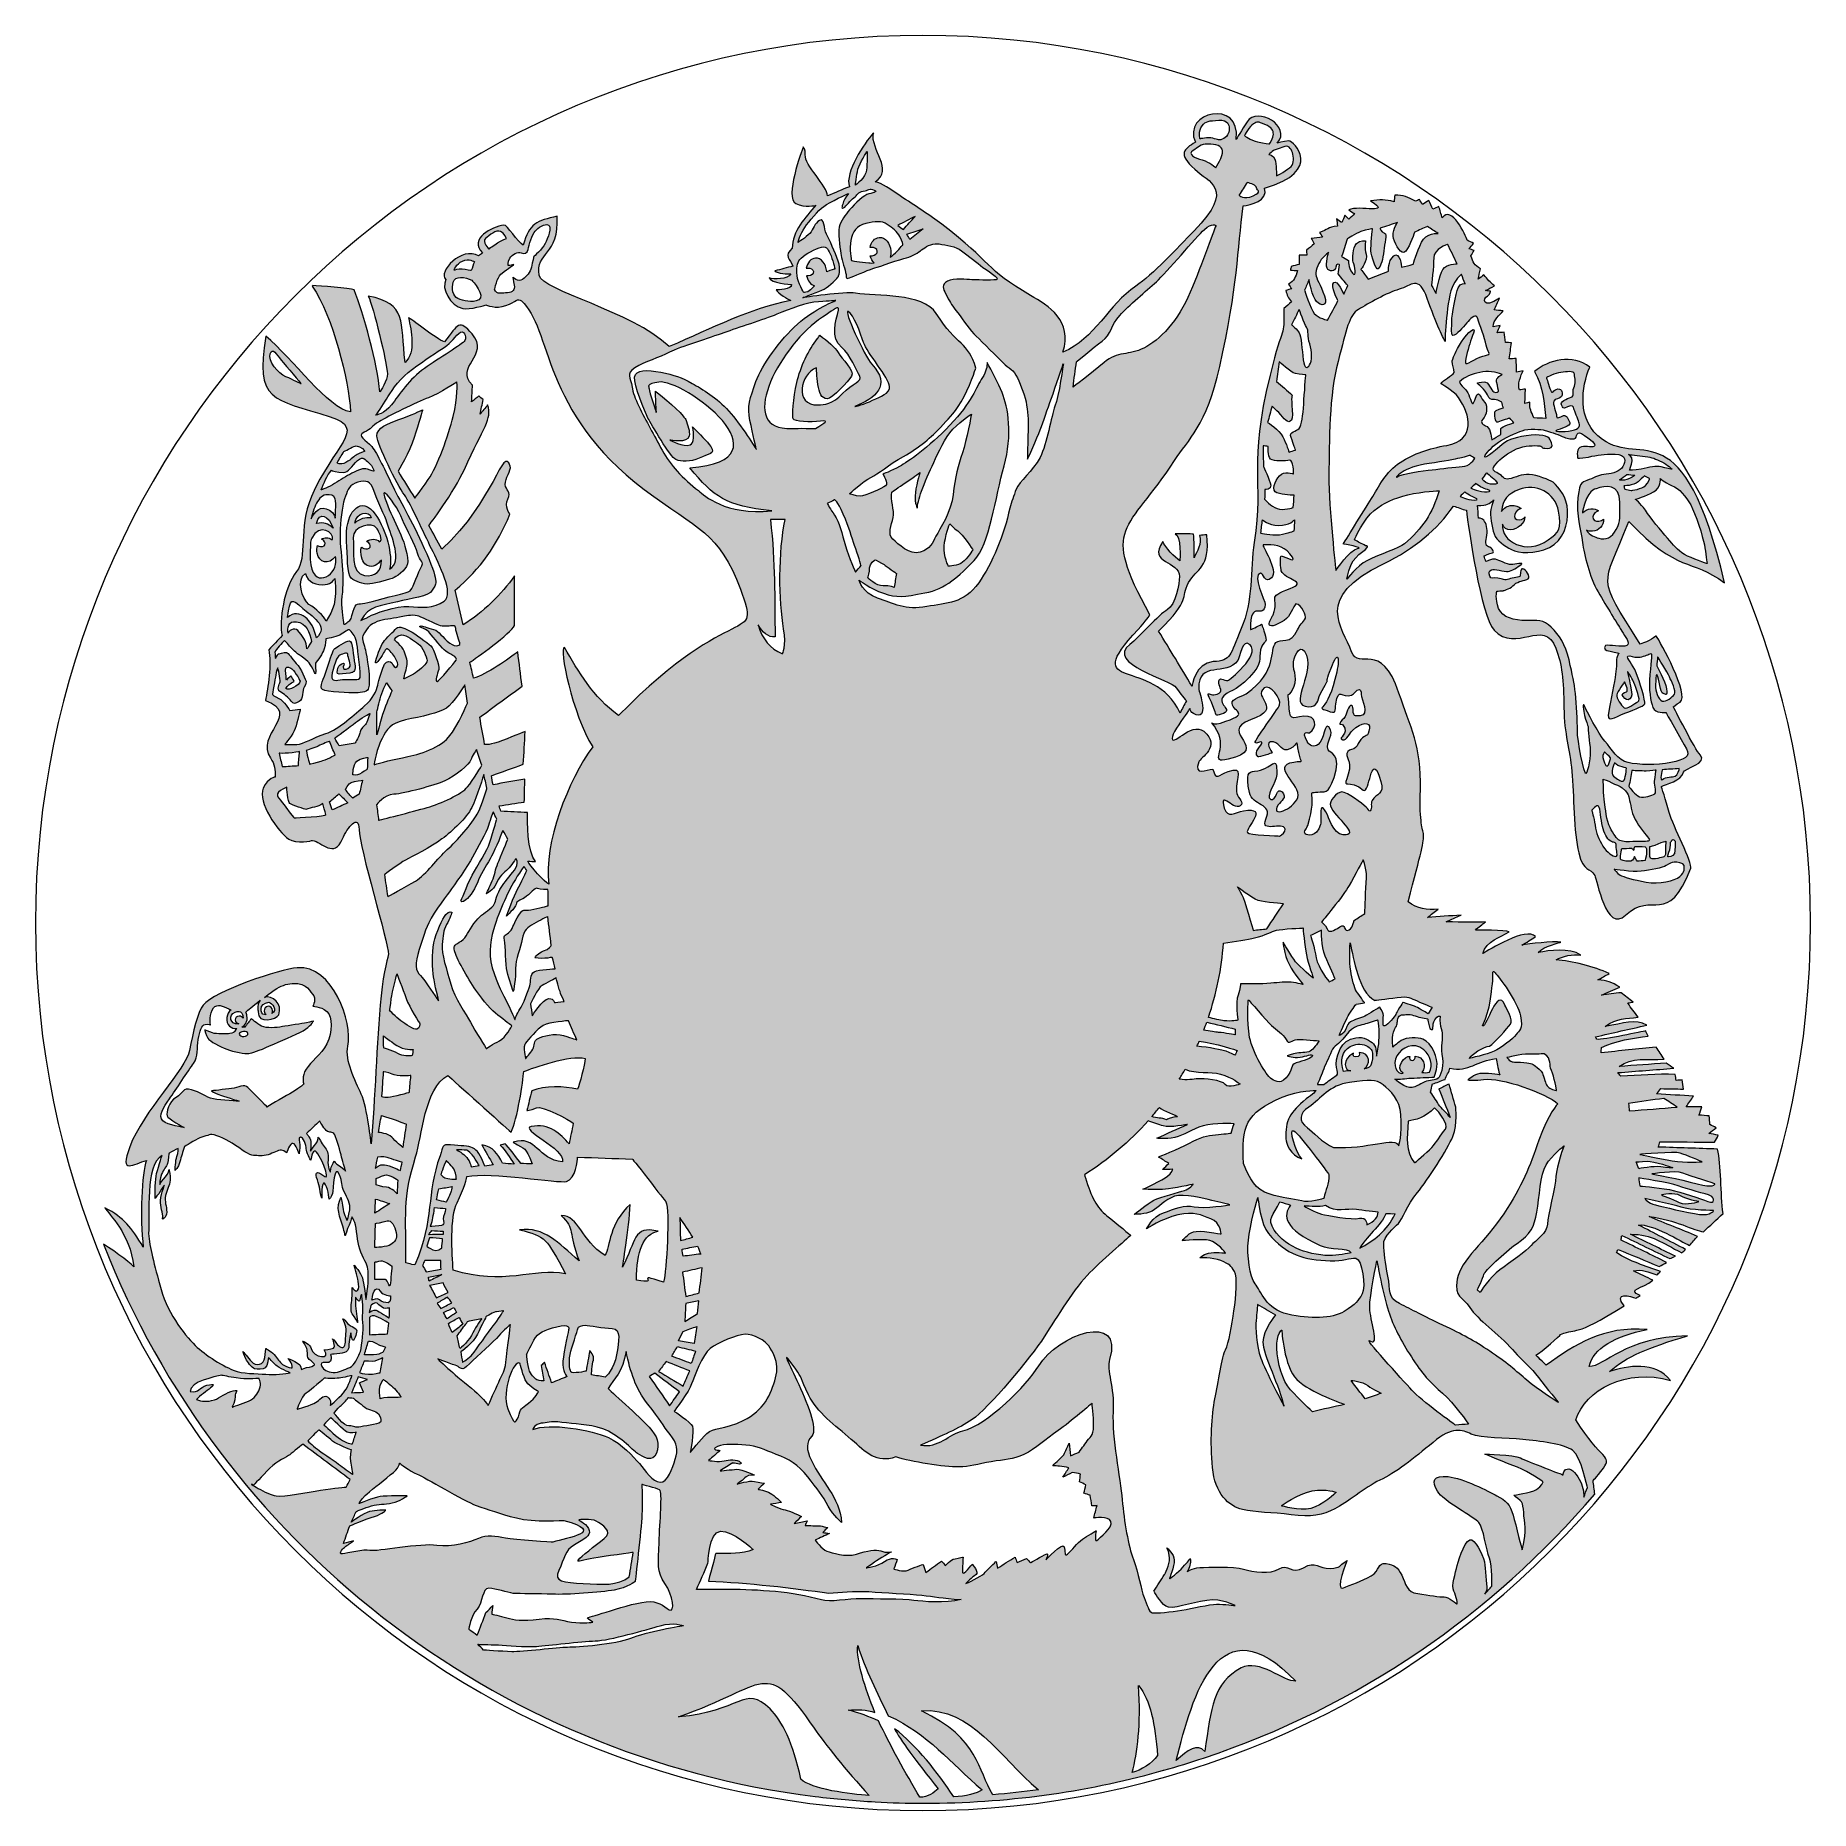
# Model space of a CAD drawing. Header units: inches. Extents: x 50 to 350, y -350 to -50.
import ezdxf

# ---------------------------------------------------------------- set-up
doc = ezdxf.new("R2010")
doc.units = ezdxf.units.IN
doc.header["$MEASUREMENT"] = 0
doc.layers.add('Layer 1', color=7, linetype='Continuous')

msp = doc.modelspace()

# ---------------------------------------------------------------- hatches: boundary and pattern name
at = {"layer": 'Layer 1', "true_color": 0x231f20}
h = msp.add_hatch(color=250, dxfattribs=at)
edge = h.paths.add_edge_path()
edge.add_spline(control_points=[(174.22, -131.83), (175.05, -131.83), (175.88, -131.83), (176.71, -131.83), (175.52, -137.19), (175.63, -145.65), (176.45, -150.28), (176.98, -153.3), (176.23, -154.5), (176.23, -154.5), (174.11, -153.57), (172.88, -152.09), (172.13, -149.59), (172.89, -150.88), (173.79, -151.74), (175.01, -151.66), (174.9, -144.94), (175.06, -139.29), (174.22, -131.83), (174.22, -131.83), (174.22, -131.83), (174.22, -131.83)], knot_values=[0, 0, 0, 0, 1, 1, 1, 2, 2, 2, 3, 3, 3, 4, 4, 4, 5, 5, 5, 6, 6, 6, 7, 7, 7, 7], degree=3, periodic=1)
edge = h.paths.add_edge_path()
edge.add_spline(control_points=[(107.09, -135.14), (106.68, -135.14), (106.27, -135.28), (105.93, -135.51), (105.94, -135.52), (105.96, -135.52), (105.98, -135.53), (106.43, -135.73), (106.68, -136.15), (106.54, -136.46), (106.41, -136.78), (105.93, -136.88), (105.48, -136.69), (105.34, -136.63), (105.22, -136.55), (105.13, -136.46), (105.02, -136.7), (104.97, -136.97), (104.99, -137.25), (105.08, -138.56), (105.48, -139.33), (106.08, -139.59), (107.06, -140.04), (107.83, -139.39), (108.46, -138.66), (108.59, -140.51), (107.36, -141.52), (105.63, -141.27), (103.19, -140.91), (103.85, -137.01), (103.7, -134.86), (103.57, -133.08), (106.9, -131.95), (107.74, -133.36), (107.91, -133.66), (108.91, -135.45), (108.1, -135.55), (107.86, -135.3), (107.5, -135.14), (107.09, -135.14), (107.09, -135.14), (107.09, -135.14), (107.09, -135.14)], knot_values=[0, 0, 0, 0, 1, 1, 1, 2, 2, 2, 3, 3, 3, 4, 4, 4, 5, 5, 5, 6, 6, 6, 7, 7, 7, 8, 8, 8, 9, 9, 9, 10, 10, 10, 11, 11, 11, 12, 12, 12, 13, 13, 13, 14, 14, 14, 14], degree=3, periodic=1)
edge = h.paths.add_edge_path()
edge.add_spline(control_points=[(99.17, -134.89), (98.84, -134.89), (98.56, -134.98), (98.34, -135.13), (98.34, -135.13), (98.36, -135.13), (98.36, -135.13), (98.81, -135.33), (99.06, -135.75), (98.93, -136.07), (98.79, -136.38), (98.31, -136.48), (97.86, -136.29), (97.78, -136.25), (97.71, -136.22), (97.65, -136.17), (97.54, -136.59), (97.53, -137.07), (97.6, -137.5), (97.85, -139.11), (99.61, -139.56), (100.71, -138.03), (100.79, -138.47), (100.79, -138.85), (100.7, -139.43), (100.35, -141.74), (96.21, -143.79), (96.43, -137.45), (96.48, -135.98), (96.4, -135.64), (96.71, -134.96), (97.93, -132.3), (100.63, -134.05), (100.18, -135.17), (100.18, -135.17), (100.04, -135.18), (100.04, -135.18), (99.81, -135), (99.51, -134.89), (99.17, -134.89), (99.17, -134.89), (99.17, -134.89), (99.17, -134.89)], knot_values=[0, 0, 0, 0, 1, 1, 1, 2, 2, 2, 3, 3, 3, 4, 4, 4, 5, 5, 5, 6, 6, 6, 7, 7, 7, 8, 8, 8, 9, 9, 9, 10, 10, 10, 11, 11, 11, 12, 12, 12, 13, 13, 13, 14, 14, 14, 14], degree=3, periodic=1)
edge = h.paths.add_edge_path()
edge.add_spline(control_points=[(247.43, -341.13), (245.22, -341.87), (242.98, -342.56), (240.72, -343.19), (240.72, -343.19), (240.71, -343.2), (240.71, -343.2), (240.7, -343.2), (240.68, -343.2), (240.67, -343.21), (240.67, -343.21), (240.67, -343.21), (240.67, -343.21), (240.41, -343.28), (240.14, -343.36), (239.88, -343.43), (239.88, -343.43), (239.88, -343.43), (239.88, -343.43), (227.26, -346.91), (213.97, -348.77), (200.24, -348.77), (200.18, -348.77), (200.12, -348.77), (200.05, -348.77), (200.05, -348.77), (200.05, -348.77), (200.05, -348.77), (197.33, -348.77), (194.61, -348.7), (191.92, -348.55), (191.92, -348.54), (191.91, -348.54), (191.91, -348.54), (188.5, -348.35), (185.13, -348.04), (181.79, -347.63), (181.8, -347.64), (181.8, -347.64), (181.8, -347.64), (127.37, -340.92), (81.26, -304.58), (61.49, -254.31), (63.74, -255.58), (66.64, -258.09), (66.64, -258.09), (65.92, -252.36), (62.43, -249.32), (61.74, -248.14), (65.04, -249.82), (66.09, -251.42), (68.22, -254.78), (67.63, -249.74), (67.92, -242.3), (68.77, -240.13), (66.62, -240.65), (64.07, -242.77), (65.94, -237.82), (68.22, -231.77), (75.46, -224.66), (76.04, -221.55), (76.61, -218.48), (77.44, -214.98), (78.32, -213.88), (80.24, -211.48), (91.4, -207.79), (94.25, -207.56), (100.25, -207.09), (103.67, -216.83), (102.78, -220.82), (102.25, -223.19), (104.04, -226.67), (105.06, -228.94), (106.08, -231.2), (106.73, -237.31), (106.73, -237.31), (107.42, -229.67), (107.61, -220.64), (108.42, -212.3), (108.83, -208.12), (109.67, -205.3), (109.67, -205.3), (109.67, -203.38), (104.71, -187.17), (104.7, -184.22), (104.68, -181.36), (102.67, -183.89), (101.87, -185.8), (100.46, -189.16), (98.42, -186.27), (96.79, -186.06), (96.79, -186.06), (94.07, -186.67), (92.8, -185.81), (91.04, -184.61), (87.41, -179.54), (88.5, -177.21), (89.33, -175.42), (90.53, -175.34), (90.53, -175.34), (90.5, -174.03), (90.49, -173.21), (89.71, -172.11), (86.94, -168.24), (95.03, -164.63), (88.88, -162.41), (89.28, -160.27), (89.96, -156.22), (89.42, -153.82), (90.17, -153.02), (90.92, -152.22), (91.67, -151.43), (91.19, -149.02), (91.93, -143.32), (94.1, -140.6), (96.06, -138.15), (94.31, -133.51), (96.64, -127.94), (100.23, -119.34), (106.27, -116.46), (99.78, -114.43), (90.1, -111.4), (87.05, -111.9), (88.92, -100.83), (93.44, -104.47), (99.51, -113.2), (103.26, -113.59), (102.9, -108.22), (100.35, -97.61), (96.78, -92.36), (96.81, -92.33), (96.84, -92.3), (96.88, -92.27), (97.92, -92.33), (103.18, -92.71), (103.85, -92.99), (105.44, -97.03), (107.8, -105.5), (108.21, -110.23), (108.21, -110.23), (109.55, -108.23), (109.48, -107.2), (109.34, -105.11), (107.13, -95.87), (106.25, -94.04), (112.77, -95.35), (111.7, -98.22), (112.46, -105.27), (114.35, -103.49), (113.5, -99.94), (113.06, -97.72), (114.22, -98.4), (117.6, -101.21), (119.13, -101.8), (121.43, -98.71), (121.64, -97.95), (123.79, -100.44), (126.94, -104.11), (120.67, -106.02), (123.86, -109.08), (123.81, -110.03), (123.75, -110.98), (123.7, -111.94), (124.11, -111.59), (124.52, -111.25), (124.93, -110.9), (125.17, -111.12), (125.42, -111.33), (125.66, -111.54), (125.49, -112.36), (125.32, -113.18), (125.14, -114), (125.57, -113.48), (125.99, -112.96), (126.42, -112.44), (127.2, -114.88), (125.78, -116.04), (122.49, -123.33), (120.77, -127.16), (116.49, -132.81), (116.49, -132.81), (117.21, -134.14), (117.94, -135.47), (118.66, -136.81), (127.57, -128.75), (129, -118.99), (130.23, -122.81), (130.45, -123.48), (129.33, -124.85), (129.4, -125.88), (129.47, -126.92), (130.44, -127.11), (129.83, -128.36), (129.23, -129.61), (130.18, -130.93), (130.18, -130.93), (127.99, -136.16), (125.26, -140.1), (120.94, -143.73), (121.39, -145.69), (121.84, -147.65), (122.29, -149.6), (125.63, -147.55), (128.73, -144.44), (130.97, -141.32), (130.96, -144.12), (130.95, -146.91), (130.94, -149.7), (130.45, -150.99), (124.26, -155.39), (123.41, -155.92), (123.62, -156.82), (123.83, -157.73), (124.03, -158.64), (126.05, -158.09), (130.23, -155.21), (131.5, -154.16), (131.75, -156.1), (131.99, -158.04), (132.24, -159.98), (129.85, -161.73), (127.47, -163.47), (125.08, -165.22), (125.36, -166.75), (125.64, -168.29), (125.91, -169.82), (125.91, -169.82), (126.36, -170.05), (128.22, -169.41), (130.07, -168.76), (132.76, -167.63), (132.76, -167.63), (132.66, -169.48), (132.55, -171.33), (132.45, -173.18), (130.65, -173.82), (128.85, -174.46), (127.05, -175.1), (127.14, -175.61), (127.24, -176.13), (127.33, -176.64), (129.12, -176.31), (130.91, -175.99), (132.7, -175.67), (132.68, -176.96), (132.65, -178.26), (132.62, -179.56), (131.2, -179.77), (129.77, -179.98), (128.35, -180.2), (128.45, -180.51), (128.56, -180.81), (128.67, -181.12), (130.17, -181.19), (131.67, -181.26), (133.18, -181.34), (133.1, -182.68), (133.11, -188.09), (134.52, -189.62), (134.08, -189.59), (133.65, -189.57), (133.21, -189.54), (133.43, -190.27), (136.12, -193.17), (136.76, -193.44), (135.81, -186.63), (140.08, -175.78), (144.17, -170.22), (140.79, -164.88), (138.35, -153.26), (139.4, -153.45), (141.81, -157.47), (144.23, -161.86), (148.55, -164.92), (168.43, -144.68), (172.78, -153.45), (169.13, -143.57), (165.59, -133.99), (161.86, -133.46), (152.87, -126.71), (135.47, -113.65), (137.24, -99.32), (132.13, -94.87), (131.49, -94.31), (131.28, -95.01), (129.51, -95.65), (127.74, -96.29), (126.13, -95.53), (126.13, -95.53), (126.13, -95.53), (123.34, -96.41), (122.2, -96.15), (120.06, -95.64), (118.53, -92.77), (119.36, -91.24), (117.92, -89.99), (122.07, -85.57), (124.88, -87.24), (125.09, -87.08), (125.31, -86.92), (125.53, -86.76), (123.18, -84.27), (127.13, -82.35), (129.18, -82.03), (129.66, -81.95), (131.56, -84.95), (132.44, -85.43), (133.38, -81.82), (134.79, -81.27), (138.15, -80.55), (138.6, -87.18), (134.44, -86.64), (135.12, -90.52), (135.58, -93.17), (150.78, -96.5), (157.1, -102.58), (164.54, -99.37), (170.6, -96.22), (177.64, -94.79), (177.19, -94.55), (175.48, -93.64), (175.19, -92.97), (175.51, -92.99), (177.77, -92.98), (177.8, -92.11), (177.51, -92.11), (174.31, -91.81), (174.01, -90.98), (174.77, -91.2), (177.1, -91.26), (177.68, -90.3), (177.17, -90.33), (175.41, -90.23), (174.97, -89.79), (175.99, -89.52), (177.01, -89.25), (178.02, -88.98), (177.55, -87.9), (176.44, -87.1), (177.9, -85.97), (177.85, -83.11), (180.14, -80.72), (181.9, -78.7), (181.9, -78.7), (180.03, -79.17), (178.51, -78.41), (176.59, -77.45), (179.5, -69.44), (179.76, -68.83), (179.76, -68.83), (180.22, -69.23), (180.11, -70.18), (179.93, -71.84), (183.86, -75.53), (183.87, -77.1), (185.1, -76.58), (186.33, -76.07), (187.56, -75.55), (186.74, -73.2), (190.06, -68.24), (191.61, -66.47), (191.09, -69.37), (195.14, -72.66), (191.91, -74.74), (193.06, -74.9), (194.53, -76.06), (196.16, -77.12), (198.54, -78.67), (201.2, -80.42), (203.19, -81.91), (211.96, -88.49), (210.22, -89.38), (218.18, -93.94), (221.2, -95.67), (225.34, -98.21), (223.66, -103.5), (229.02, -101.3), (231.34, -95.45), (235.95, -92.38), (238.84, -90.46), (242.94, -85.95), (245.85, -82.99), (252.92, -75.78), (248.21, -74.76), (245.92, -72.62), (243.02, -69.9), (244.09, -69.24), (246.04, -68.03), (243.69, -62.97), (253.82, -60.6), (252.92, -67.56), (252.92, -67.56), (253.93, -65.94), (254.79, -64.59), (256.45, -61.96), (262.42, -65.29), (259.87, -68.21), (259.87, -68.21), (260.88, -67.89), (261.83, -67.82), (262.63, -67.77), (267.83, -72.91), (257.71, -75.79), (258.43, -78.02), (255.32, -78.64), (254.11, -78.8), (253.12, -86.42), (253.21, -92.29), (250.17, -105.92), (247.92, -116.01), (244.79, -118.3), (242.53, -121.82), (234.58, -134.17), (229.89, -132.47), (238.34, -147.93), (238.34, -147.93), (237.64, -149.01), (236.35, -150.39), (226.16, -161.34), (238.94, -154.74), (243.45, -164.51), (243.8, -163.82), (244.16, -163.14), (244.51, -162.45), (244.51, -162.45), (243.3, -161.06), (242.81, -160.23), (242.08, -158.99), (230.71, -156.18), (234.97, -152.91), (236.45, -151.77), (239.89, -147.82), (241.31, -147.03), (242.72, -146.25), (243.34, -142.58), (243.35, -141.45), (243.37, -138.68), (237.9, -139.37), (240.52, -135.51), (240.93, -136.5), (242.56, -138.21), (243.42, -138.77), (243.43, -138.73), (243.69, -134.45), (242.6, -134.25), (242.92, -134.18), (245.48, -134.23), (245.71, -134.3), (245.84, -134.9), (245.83, -137.92), (245.81, -138.26), (246.3, -137.19), (247.17, -135.9), (246.76, -134.49), (247.16, -134.46), (247.56, -134.43), (247.96, -134.4), (248.6, -140.07), (246.18, -140.08), (244.88, -142.47), (243.39, -145.23), (245.48, -145.03), (239.83, -150.68), (241.71, -153.77), (243.59, -156.87), (245.47, -159.97), (245.47, -159.97), (245.98, -156.04), (249.07, -155.83), (252.17, -155.62), (251.77, -154.87), (253.79, -150.24), (255.81, -145.62), (255.28, -140.38), (255.99, -135.67), (257.67, -124.6), (254.83, -123.03), (258.65, -107.42), (260.91, -98.19), (261.08, -101.44), (260.99, -96.12), (261.43, -95.75), (261.86, -95.37), (262.3, -95), (261.73, -94.36), (261.54, -93.89), (261.3, -93.08), (261.64, -93), (261.98, -92.91), (262.32, -92.83), (262.13, -92.56), (261.94, -92.28), (261.75, -92.01), (262.79, -91.45), (262.91, -90.85), (263.32, -89.74), (262.92, -89.71), (262.51, -89.68), (262.1, -89.65), (262.15, -89.45), (262.19, -89.24), (262.24, -89.04), (262.69, -88.92), (263.14, -88.81), (263.59, -88.69), (263.59, -88.17), (263.58, -87.65), (263.57, -87.14), (264.01, -87.13), (264.44, -87.13), (264.87, -87.13), (264.85, -86.85), (264.83, -86.56), (264.81, -86.27), (265.25, -85.93), (265.69, -85.58), (266.12, -85.23), (265.96, -84.93), (265.79, -84.62), (265.63, -84.32), (266.26, -84.25), (266.89, -84.17), (267.51, -84.1), (267.35, -83.83), (267.19, -83.55), (267.03, -83.27), (268.4, -82.87), (268.31, -82.41), (270.06, -82.2), (270.01, -81.8), (269.95, -81.4), (269.89, -81), (270.2, -81.21), (270.5, -81.42), (270.8, -81.63), (270.97, -81.22), (271.15, -80.8), (271.32, -80.39), (271.54, -80.61), (271.75, -80.82), (271.97, -81.04), (272.29, -80.73), (272.62, -80.42), (272.94, -80.11), (272.61, -79.9), (272.28, -79.69), (271.95, -79.48), (273.67, -78.6), (279.46, -80.37), (275.65, -77.94), (277.17, -77.72), (278.15, -77.69), (279.63, -78.1), (279.66, -77.72), (279.69, -77.34), (279.72, -76.97), (281.23, -77.01), (281.96, -77.27), (283.25, -78.02), (283.47, -77.92), (283.7, -77.82), (283.92, -77.72), (284.08, -78), (284.25, -78.27), (284.41, -78.55), (284.77, -78.32), (285.13, -78.1), (285.49, -77.87), (285.72, -78.37), (285.96, -78.88), (286.19, -79.38), (286.53, -79.21), (286.86, -79.04), (287.2, -78.88), (287.38, -79.53), (287.57, -80.18), (287.76, -80.83), (289.37, -78.51), (291.76, -83.9), (291.99, -84.6), (292.35, -84.78), (292.7, -84.95), (293.06, -85.13), (292.8, -85.44), (292.53, -85.74), (292.26, -86.05), (292.56, -86.14), (292.85, -86.24), (293.14, -86.33), (292.96, -86.63), (292.78, -86.93), (292.6, -87.23), (292.97, -88.42), (293.19, -88.77), (294.22, -89.46), (294.09, -90.04), (293.95, -90.63), (293.82, -91.21), (294.15, -90.96), (294.48, -90.7), (294.81, -90.45), (295.34, -91.18), (295.9, -91.73), (296.57, -92.32), (296.07, -92.58), (295.57, -92.85), (295.07, -93.11), (295.36, -93.15), (295.65, -93.19), (295.94, -93.22), (295.94, -93.22), (295.97, -93.57), (295.4, -94.04), (294.52, -94.3), (294.52, -96.41), (297.41, -94.42), (297.11, -95.07), (296.81, -95.73), (296.51, -96.38), (297.03, -96.43), (297.55, -96.48), (298.07, -96.53), (297.41, -97.29), (296.42, -98.05), (296.35, -99.24), (296.75, -99.16), (297.15, -99.07), (297.55, -98.99), (297.37, -99.4), (297.2, -99.82), (297.03, -100.23), (297.43, -100.21), (297.83, -100.18), (298.23, -100.15), (298.3, -100.72), (298.36, -101.29), (298.43, -101.86), (298.78, -101.9), (299.13, -101.93), (299.48, -101.97), (299.34, -102.87), (299.2, -103.77), (299.06, -104.67), (299.46, -104.65), (299.86, -104.62), (300.26, -104.59), (300.28, -105.37), (300.31, -106.14), (300.33, -106.92), (300.7, -106.84), (301.07, -106.75), (301.44, -106.67), (301.06, -107.44), (300.41, -108.98), (300.79, -109.91), (301.14, -109.86), (301.48, -109.81), (301.82, -109.75), (301.79, -110.56), (301.76, -111.37), (301.73, -112.18), (302.01, -112.1), (302.29, -112.02), (302.57, -111.95), (302.52, -113.28), (302.76, -113.41), (303.26, -114.63), (304.08, -114.69), (304.45, -114.67), (305.26, -114.73), (304.93, -111.98), (304.91, -109.47), (303.35, -106.8), (305.66, -104.83), (309.78, -103.73), (312.69, -106.04), (311.35, -109.25), (310.33, -115.07), (314.84, -118.28), (321.55, -123.07), (328.42, -112.78), (335.49, -142.53), (329.58, -138.21), (327.81, -141.02), (319.27, -132.14), (314.79, -143.74), (313.71, -140.84), (321.2, -152.85), (322.75, -152.45), (323.9, -151.46), (323.9, -151.46), (324.59, -152.4), (329.62, -161.57), (327.96, -162.65), (327.21, -163.13), (326.81, -163.45), (326.81, -163.45), (326.81, -163.45), (330.59, -170.84), (331.33, -171.57), (332.81, -173.03), (328.63, -173.84), (328.51, -174.53), (328.25, -175.98), (325.56, -176.53), (324.79, -176.94), (324.79, -176.94), (325.55, -179.22), (326.12, -181.34), (326.73, -183.58), (330.11, -189.92), (329.78, -190.76), (325.91, -200.79), (323.26, -194.37), (318.75, -198.68), (315.45, -201.84), (313.91, -192.58), (313.54, -191.96), (312.76, -190.63), (311.65, -191.44), (310.82, -188.13), (309.99, -184.82), (310.01, -178.23), (309.66, -174.37), (309.31, -170.51), (308.38, -168.25), (308.32, -163.59), (308.26, -158.93), (308.01, -156.32), (306.96, -153.54), (304.97, -148.29), (300.25, -154.5), (296.52, -150.49), (294.28, -148.07), (292.19, -133.12), (291.84, -130.25), (291.11, -130.1), (290.38, -129.69), (289.65, -129.54), (286.91, -133.48), (283.2, -136.7), (277.83, -139.28), (265.82, -145.06), (270.97, -149.99), (272.45, -154.16), (273.61, -157.44), (277.41, -151.98), (280.44, -161.13), (282.36, -166.94), (284.28, -170.04), (284.06, -177.46), (283.7, -189.4), (286.52, -179.44), (281.98, -196.43), (283.53, -197.6), (285.21, -197.84), (287.07, -197.64), (286.47, -198.12), (285.87, -198.59), (285.27, -199.06), (287.16, -198.93), (289.05, -198.8), (290.94, -198.67), (290.1, -199.05), (289.26, -199.42), (288.42, -199.8), (288.78, -199.78), (294.3, -199.96), (295.07, -199.78), (294.5, -200.25), (293.93, -200.72), (293.36, -201.19), (293.64, -201.2), (298.5, -201.14), (299.08, -201.49), (297.55, -202.43), (295.25, -203), (294.62, -205.16), (295.56, -204.64), (301.96, -200.54), (303.54, -202.31), (302.76, -202.79), (301.99, -203.28), (301.22, -203.76), (302.37, -203.49), (306.51, -203.07), (307.83, -203.23), (307.8, -203.27), (304.86, -203.94), (303.98, -204.96), (305.82, -204.68), (309.24, -204.11), (311.18, -205.42), (309.89, -205.25), (308.02, -205.59), (307, -206.22), (309.64, -206.43), (313.42, -207.33), (315.97, -208.55), (315.33, -208.91), (314.69, -209.27), (314.05, -209.63), (315.65, -209.67), (316.41, -210), (317.76, -210.84), (316.73, -211.29), (315.69, -211.73), (314.66, -212.18), (315.77, -212.04), (316.89, -211.91), (318, -211.78), (318.67, -212.31), (319.34, -212.84), (320.01, -213.37), (319.72, -213.41), (319.44, -213.46), (319.15, -213.51), (319.67, -214.38), (320.22, -215.13), (320.87, -215.9), (318.7, -216.25), (317.44, -216.01), (315.28, -217.49), (318.39, -217), (320.41, -216.11), (322.35, -217.27), (319.45, -217.92), (316.56, -218.58), (313.67, -219.24), (313.74, -219.38), (313.8, -219.52), (313.87, -219.66), (314.91, -219.84), (321.78, -218.29), (322.15, -218.23), (322.29, -218.54), (322.42, -218.85), (322.56, -219.15), (320.11, -219.44), (316.98, -219.85), (314.66, -221.07), (314.65, -221.36), (314.64, -221.65), (314.63, -221.94), (317.72, -221.61), (320.81, -221.29), (323.89, -220.96), (324.34, -221.65), (324.79, -222.34), (325.24, -223.03), (322.38, -223.15), (319.85, -222.64), (317.64, -224.24), (320.3, -224.06), (322.97, -223.87), (325.63, -223.69), (326.06, -223.98), (326.48, -224.27), (326.9, -224.56), (323.75, -224.8), (320.6, -225.04), (317.45, -225.29), (317.61, -225.48), (317.76, -225.67), (317.92, -225.86), (320.98, -225.75), (324.08, -225.48), (327.14, -225.58), (327.2, -225.92), (327.25, -226.26), (327.3, -226.6), (327.64, -226.58), (327.99, -226.56), (328.33, -226.53), (328.39, -227.05), (328.46, -227.56), (328.52, -228.07), (327.25, -228.05), (325.99, -228.02), (324.72, -227.99), (324.48, -228.29), (324.24, -228.6), (324, -228.9), (326.08, -229.02), (328.16, -229.14), (330.24, -229.25), (329.82, -229.86), (329.4, -230.46), (328.98, -231.07), (329.88, -231.06), (330.77, -231.06), (331.66, -231.06), (331.49, -231.53), (331.32, -232), (331.15, -232.47), (331.73, -232.52), (332.31, -232.57), (332.89, -232.61), (332.92, -233.1), (332.96, -233.59), (332.99, -234.08), (333.35, -234.25), (333.7, -234.43), (334.06, -234.61), (333.65, -234.92), (333.24, -235.24), (332.83, -235.55), (333.36, -235.66), (333.88, -235.77), (334.41, -235.88), (334.2, -236.27), (334, -236.66), (333.8, -237.04), (330.71, -237.02), (327.63, -237), (324.55, -236.98), (324.46, -237.28), (324.36, -237.57), (324.27, -237.86), (327.61, -237.98), (330.96, -238.1), (334.31, -238.22), (334.87, -240.75), (334.81, -245.89), (335.22, -249.12), (334.11, -250.15), (333, -251.18), (331.89, -252.2), (330.33, -252), (327.19, -250.16), (322.73, -249.63), (325.46, -250.74), (328.18, -251.85), (330.91, -252.96), (330.45, -253.48), (330, -254), (329.54, -254.52), (328.21, -253.82), (323.21, -250.79), (320.93, -251.05), (323.59, -252.42), (326.24, -253.79), (328.9, -255.17), (328.68, -255.36), (328.46, -255.54), (328.24, -255.73), (324.78, -254.01), (323.38, -252.62), (319.57, -252.61), (322.1, -253.85), (324.63, -255.08), (327.16, -256.32), (326.85, -256.46), (326.55, -256.6), (326.24, -256.73), (323.53, -255.42), (320.82, -254.11), (318.11, -252.79), (318.07, -253.05), (318.03, -253.32), (317.99, -253.58), (320.55, -254.84), (323.12, -256.11), (325.68, -257.37), (325.26, -257.6), (324.85, -257.83), (324.43, -258.06), (322.12, -257.1), (319.81, -256.13), (317.5, -255.17), (317.39, -255.35), (317.29, -255.53), (317.19, -255.71), (319.47, -257.22), (322.09, -257.96), (324.66, -258.91), (324.44, -259.1), (324.23, -259.29), (324.01, -259.47), (322.61, -259.02), (321.52, -258.47), (320.07, -258.79), (321.18, -259.32), (322.28, -259.85), (323.38, -260.38), (321.57, -261.82), (318.87, -261.96), (321.22, -262.95), (320.97, -263.11), (320.72, -263.27), (320.48, -263.43), (319.68, -263.03), (316.6, -262.34), (318.49, -264.69), (309.54, -270.29), (310.86, -268.23), (307.77, -269.56), (307.72, -269.58), (304.61, -272.56), (303.55, -273.03), (303.55, -273.03), (304.33, -273.75), (305.32, -274.76), (310.3, -271.18), (314.95, -268.12), (322.38, -268.7), (317, -269.83), (313.27, -271.85), (312.61, -274.98), (315.16, -274.99), (318.58, -269.96), (329.2, -269.79), (322.44, -271.79), (318.95, -273.27), (316.04, -275.79), (318.99, -274.85), (323.74, -273.97), (326.34, -277.33), (318.97, -275.17), (311.88, -278.91), (310.34, -283.98), (314.68, -290.92), (316.58, -289.97), (315, -292.13), (313.74, -293.86), (313.24, -294.23), (313.24, -294.23), (313.35, -295), (313.45, -295.76), (313.56, -296.53), (296.23, -316.8), (273.52, -332.45), (247.43, -341.14), (247.43, -341.13), (247.43, -341.13), (247.43, -341.13), (247.43, -341.13), (247.43, -341.13), (247.43, -341.13)], knot_values=[0, 0, 0, 0, 1, 1, 1, 2, 2, 2, 3, 3, 3, 4, 4, 4, 5, 5, 5, 6, 6, 6, 7, 7, 7, 8, 8, 8, 9, 9, 9, 10, 10, 10, 11, 11, 11, 12, 12, 12, 13, 13, 13, 14, 14, 14, 15, 15, 15, 16, 16, 16, 17, 17, 17, 18, 18, 18, 19, 19, 19, 20, 20, 20, 21, 21, 21, 22, 22, 22, 23, 23, 23, 24, 24, 24, 25, 25, 25, 26, 26, 26, 27, 27, 27, 28, 28, 28, 29, 29, 29, 30, 30, 30, 31, 31, 31, 32, 32, 32, 33, 33, 33, 34, 34, 34, 35, 35, 35, 36, 36, 36, 37, 37, 37, 38, 38, 38, 39, 39, 39, 40, 40, 40, 41, 41, 41, 42, 42, 42, 43, 43, 43, 44, 44, 44, 45, 45, 45, 46, 46, 46, 47, 47, 47, 48, 48, 48, 49, 49, 49, 50, 50, 50, 51, 51, 51, 52, 52, 52, 53, 53, 53, 54, 54, 54, 55, 55, 55, 56, 56, 56, 57, 57, 57, 58, 58, 58, 59, 59, 59, 60, 60, 60, 61, 61, 61, 62, 62, 62, 63, 63, 63, 64, 64, 64, 65, 65, 65, 66, 66, 66, 67, 67, 67, 68, 68, 68, 69, 69, 69, 70, 70, 70, 71, 71, 71, 72, 72, 72, 73, 73, 73, 74, 74, 74, 75, 75, 75, 76, 76, 76, 77, 77, 77, 78, 78, 78, 79, 79, 79, 80, 80, 80, 81, 81, 81, 82, 82, 82, 83, 83, 83, 84, 84, 84, 85, 85, 85, 86, 86, 86, 87, 87, 87, 88, 88, 88, 89, 89, 89, 90, 90, 90, 91, 91, 91, 92, 92, 92, 93, 93, 93, 94, 94, 94, 95, 95, 95, 96, 96, 96, 97, 97, 97, 98, 98, 98, 99, 99, 99, 100, 100, 100, 101, 101, 101, 102, 102, 102, 103, 103, 103, 104, 104, 104, 105, 105, 105, 106, 106, 106, 107, 107, 107, 108, 108, 108, 109, 109, 109, 110, 110, 110, 111, 111, 111, 112, 112, 112, 113, 113, 113, 114, 114, 114, 115, 115, 115, 116, 116, 116, 117, 117, 117, 118, 118, 118, 119, 119, 119, 120, 120, 120, 121, 121, 121, 122, 122, 122, 123, 123, 123, 124, 124, 124, 125, 125, 125, 126, 126, 126, 127, 127, 127, 128, 128, 128, 129, 129, 129, 130, 130, 130, 131, 131, 131, 132, 132, 132, 133, 133, 133, 134, 134, 134, 135, 135, 135, 136, 136, 136, 137, 137, 137, 138, 138, 138, 139, 139, 139, 140, 140, 140, 141, 141, 141, 142, 142, 142, 143, 143, 143, 144, 144, 144, 145, 145, 145, 146, 146, 146, 147, 147, 147, 148, 148, 148, 149, 149, 149, 150, 150, 150, 151, 151, 151, 152, 152, 152, 153, 153, 153, 154, 154, 154, 155, 155, 155, 156, 156, 156, 157, 157, 157, 158, 158, 158, 159, 159, 159, 160, 160, 160, 161, 161, 161, 162, 162, 162, 163, 163, 163, 164, 164, 164, 165, 165, 165, 166, 166, 166, 167, 167, 167, 168, 168, 168, 169, 169, 169, 170, 170, 170, 171, 171, 171, 172, 172, 172, 173, 173, 173, 174, 174, 174, 175, 175, 175, 176, 176, 176, 177, 177, 177, 178, 178, 178, 179, 179, 179, 180, 180, 180, 181, 181, 181, 182, 182, 182, 183, 183, 183, 184, 184, 184, 185, 185, 185, 186, 186, 186, 187, 187, 187, 188, 188, 188, 189, 189, 189, 190, 190, 190, 191, 191, 191, 192, 192, 192, 193, 193, 193, 194, 194, 194, 195, 195, 195, 196, 196, 196, 197, 197, 197, 198, 198, 198, 199, 199, 199, 200, 200, 200, 201, 201, 201, 202, 202, 202, 203, 203, 203, 204, 204, 204, 205, 205, 205, 206, 206, 206, 207, 207, 207, 208, 208, 208, 209, 209, 209, 210, 210, 210, 211, 211, 211, 212, 212, 212, 213, 213, 213, 214, 214, 214, 215, 215, 215, 216, 216, 216, 217, 217, 217, 218, 218, 218, 219, 219, 219, 220, 220, 220, 221, 221, 221, 222, 222, 222, 223, 223, 223, 224, 224, 224, 225, 225, 225, 226, 226, 226, 227, 227, 227, 228, 228, 228, 229, 229, 229, 230, 230, 230, 231, 231, 231, 232, 232, 232, 233, 233, 233, 234, 234, 234, 235, 235, 235, 236, 236, 236, 237, 237, 237, 238, 238, 238, 239, 239, 239, 240, 240, 240, 241, 241, 241, 242, 242, 242, 243, 243, 243, 244, 244, 244, 245, 245, 245, 246, 246, 246, 247, 247, 247, 248, 248, 248, 249, 249, 249, 250, 250, 250, 251, 251, 251, 252, 252, 252, 253, 253, 253, 254, 254, 254, 255, 255, 255, 256, 256, 256, 257, 257, 257, 258, 258, 258, 259, 259, 259, 260, 260, 260, 261, 261, 261, 262, 262, 262, 263, 263, 263, 264, 264, 264, 265, 265, 265, 266, 266, 266, 267, 267, 267, 268, 268, 268, 269, 269, 269, 270, 270, 270, 271, 271, 271, 272, 272, 272, 273, 273, 273, 274, 274, 274, 275, 275, 275, 276, 276, 276, 277, 277, 277, 278, 278, 278, 279, 279, 279, 280, 280, 280, 281, 281, 281, 282, 282, 282, 283, 283, 283, 284, 284, 284, 285, 285, 285, 286, 286, 286, 287, 287, 287, 288, 288, 288, 289, 289, 289, 290, 290, 290, 291, 291, 291, 292, 292, 292, 293, 293, 293, 294, 294, 294, 295, 295, 295, 296, 296, 296, 297, 297, 297, 298, 298, 298, 299, 299, 299, 300, 300, 300, 301, 301, 301, 302, 302, 302, 303, 303, 303, 304, 304, 304, 305, 305, 305, 306, 306, 306, 307, 307, 307, 308, 308, 308, 309, 309, 309, 310, 310, 310, 311, 311, 311, 312, 312, 312, 313, 313, 313, 314, 314, 314, 315, 315, 315, 316, 316, 316, 317, 317, 317, 318, 318, 318, 319, 319, 319, 320, 320, 320, 321, 321, 321, 322, 322, 322, 323, 323, 323, 324, 324, 324, 325, 325, 325, 326, 326, 326, 327, 327, 327, 328, 328, 328, 329, 329, 329, 330, 330, 330, 331, 331, 331, 332, 332, 332, 333, 333, 333, 334, 334, 334, 335, 335, 335, 336, 336, 336, 337, 337, 337, 338, 338, 338, 339, 339, 339, 340, 340, 340, 341, 341, 341, 342, 342, 342, 343, 343, 343, 344, 344, 344, 345, 345, 345, 346, 346, 346, 346], degree=3, periodic=1)
edge = h.paths.add_edge_path()
edge.add_spline(control_points=[(179.37, -344.71), (181.07, -346.39), (187.79, -347.29), (190.93, -347.48), (186.94, -343.16), (183.4, -338.69), (181.61, -336.09), (173.12, -323.97), (174.08, -328.74), (158.67, -334.19), (169.11, -333.41), (169.82, -328.56), (174.15, -332.83), (176.16, -334.82), (178.09, -338.64), (179.37, -344.71), (179.37, -344.71), (179.37, -344.71), (179.37, -344.71)], knot_values=[0, 0, 0, 0, 1, 1, 1, 2, 2, 2, 3, 3, 3, 4, 4, 4, 5, 5, 5, 6, 6, 6, 6], degree=3, periodic=1)
edge = h.paths.add_edge_path()
edge.add_spline(control_points=[(199.46, -347.77), (200.86, -347.78), (201.9, -346.9), (202.57, -346.35), (198.79, -341.56), (196.1, -337.99), (195.18, -336.17), (199.01, -339.07), (202.38, -343.48), (205.21, -347.69), (207.15, -347.63), (209.12, -347.14), (210.01, -346.53), (204.48, -341.86), (201.03, -337.09), (194.13, -333.98), (192.23, -330.07), (190.3, -326.27), (188.96, -322.11), (188.74, -324.69), (190.17, -329.32), (191.88, -333.45), (190.46, -332.94), (188.86, -332.91), (187.36, -333.02), (189.28, -333.52), (190.89, -334.15), (192.46, -334.82), (194.48, -339.04), (197.06, -343.68), (199.46, -347.77), (199.46, -347.77), (199.46, -347.77), (199.46, -347.77)], knot_values=[0, 0, 0, 0, 1, 1, 1, 2, 2, 2, 3, 3, 3, 4, 4, 4, 5, 5, 5, 6, 6, 6, 7, 7, 7, 8, 8, 8, 9, 9, 9, 10, 10, 10, 11, 11, 11, 11], degree=3, periodic=1)
edge = h.paths.add_edge_path()
edge.add_spline(control_points=[(211.81, -347.33), (214.41, -347.12), (216.98, -346.86), (219.54, -346.52), (212.86, -340.94), (208.21, -332.55), (199.73, -333.13), (209.59, -337.9), (209.22, -343.22), (211.81, -347.33), (211.81, -347.33), (211.81, -347.33), (211.81, -347.33)], knot_values=[0, 0, 0, 0, 1, 1, 1, 2, 2, 2, 3, 3, 3, 4, 4, 4, 4], degree=3, periodic=1)
edge = h.paths.add_edge_path()
edge.add_spline(control_points=[(235.35, -343.58), (236.85, -343.21), (238.69, -342.06), (239.64, -340.7), (239.2, -335.47), (238.5, -331.31), (236.43, -328.9), (236.88, -335.55), (236.23, -340.23), (235.35, -343.58), (235.35, -343.58), (235.35, -343.58), (235.35, -343.58)], knot_values=[0, 0, 0, 0, 1, 1, 1, 2, 2, 2, 3, 3, 3, 4, 4, 4, 4], degree=3, periodic=1)
edge = h.paths.add_edge_path()
edge.add_spline(control_points=[(242.81, -341.55), (244.68, -339.85), (246.45, -338.55), (247.61, -340.02), (248.76, -332.57), (248.99, -328.45), (253.77, -325.91), (256.75, -324.32), (261.09, -328.26), (262.99, -328.13), (250.06, -314.59), (245.54, -330.43), (242.81, -341.55), (242.81, -341.55), (242.81, -341.55), (242.81, -341.55)], knot_values=[0, 0, 0, 0, 1, 1, 1, 2, 2, 2, 3, 3, 3, 4, 4, 4, 5, 5, 5, 5], degree=3, periodic=1)
edge = h.paths.add_edge_path()
edge.add_spline(control_points=[(195.42, -290.25), (197.95, -291.05), (203.57, -291.98), (206.08, -291.94), (207.8, -291.91), (209.24, -291.46), (211.54, -291.05), (213.85, -290.63), (215.07, -290.81), (217.07, -289.81), (219.08, -288.81), (220.71, -287.31), (222.85, -285.79), (224.99, -284.26), (228.58, -281.17), (228.58, -281.17), (228.58, -281.17), (228.82, -283.39), (228.84, -285.03), (228.87, -286.67), (227.96, -287.25), (227.96, -287.25), (227.43, -287.98), (226.9, -288.71), (226.38, -289.43), (225.9, -289.64), (225.43, -289.84), (224.95, -290.05), (224.87, -289.33), (224.8, -288.62), (224.72, -287.91), (224.42, -288.56), (224.12, -289.21), (223.82, -289.87), (223.2, -290.49), (222.58, -291.1), (221.95, -291.72), (222.33, -291.75), (222.71, -291.78), (223.08, -291.82), (223.61, -291.9), (224.13, -291.98), (224.66, -292.06), (224.32, -292.6), (223.98, -293.14), (223.64, -293.68), (224.17, -293.41), (224.7, -293.15), (225.23, -292.88), (225.7, -292.96), (226.16, -293.05), (226.63, -293.13), (226.57, -293.57), (226.51, -294), (226.46, -294.44), (226.82, -294.61), (227.17, -294.79), (227.53, -294.97), (227.42, -295.44), (227.31, -295.91), (227.19, -296.37), (227.55, -296.49), (227.9, -296.61), (228.26, -296.73), (228.35, -297.33), (228.45, -297.93), (228.55, -298.53), (228.84, -298.51), (229.12, -298.49), (229.41, -298.47), (229.23, -299.17), (229.04, -299.88), (228.86, -300.58), (228.86, -300.58), (231.34, -300.15), (231.75, -301.16), (232.17, -302.17), (229.87, -303.96), (229.38, -304.34), (228.89, -304.72), (229.27, -302.71), (229.27, -302.71), (229.27, -302.71), (227.77, -303.59), (226.95, -304.16), (226.12, -304.74), (225.09, -306.1), (224.44, -306.67), (223.79, -307.23), (224.15, -306.17), (223.84, -305.41), (223.53, -304.66), (220.79, -307.61), (220.79, -307.61), (220.79, -307.61), (221.4, -306.36), (220.81, -306.65), (220.23, -306.95), (218.15, -308.13), (218.15, -308.13), (217.93, -307.89), (217.71, -307.64), (217.49, -307.4), (216.96, -307.64), (216.43, -307.87), (215.9, -308.11), (215.79, -307.8), (215.69, -307.49), (215.58, -307.18), (214.58, -307.8), (213.59, -308.41), (212.59, -309.03), (212.51, -308.66), (212.43, -308.29), (212.35, -307.92), (212.35, -307.92), (210.73, -309.5), (210.33, -309.96), (209.93, -310.42), (207.25, -311.64), (207.25, -311.64), (207.25, -311.64), (208.38, -310.52), (208.96, -310.14), (209.54, -309.75), (208.32, -308.37), (208.32, -308.37), (208.32, -308.37), (206.73, -310.38), (206.69, -309.77), (206.65, -309.17), (206.77, -307.18), (206.77, -307.18), (206.77, -307.18), (206.17, -307.3), (205.41, -307.44), (204.64, -307.58), (203.84, -308.59), (203.84, -308.59), (203.6, -308.34), (203.35, -308.1), (203.1, -307.86), (202.22, -308.49), (201.35, -309.13), (200.47, -309.77), (200.32, -309.31), (200.18, -308.86), (200.03, -308.41), (200.03, -308.41), (198.34, -308.96), (197.5, -309.36), (196.67, -309.76), (195.07, -309.18), (195.07, -309.18), (195.27, -308.65), (195.46, -308.12), (195.66, -307.59), (195.66, -307.59), (194.67, -307.05), (193.52, -307.91), (192.37, -308.76), (190.4, -308.98), (190.4, -308.98), (190.4, -308.98), (191.06, -308.59), (191.8, -308.02), (192.54, -307.45), (194.7, -306.27), (194.7, -306.27), (194.7, -306.27), (193.77, -306.51), (192.88, -306.14), (191.99, -305.76), (190.63, -306.12), (188.77, -306.67), (186.91, -307.23), (184.61, -306.44), (183.73, -306.15), (182.84, -305.87), (181.79, -304.3), (181.79, -304.3), (182.6, -303.93), (183.41, -303.56), (184.21, -303.18), (183.84, -303.12), (183.46, -303.06), (183.08, -303), (183.35, -302.72), (183.62, -302.45), (183.89, -302.17), (183.48, -302.08), (183.07, -301.99), (182.66, -301.91), (181.79, -301.88), (180.93, -301.85), (180.06, -301.83), (180.19, -301.56), (180.31, -301.29), (180.44, -301.02), (179.7, -301.19), (178.97, -301.35), (178.23, -301.52), (178.63, -301.12), (179.04, -300.71), (179.44, -300.31), (179.44, -300.31), (177.47, -299.32), (176.69, -299.2), (175.9, -299.09), (174.21, -298.25), (174.21, -298.25), (174.83, -298.15), (175.46, -298.05), (176.09, -297.95), (176.09, -297.95), (174.88, -296.74), (174.16, -296.35), (173.45, -295.97), (172.13, -295.71), (172.13, -295.71), (172.48, -295.37), (172.84, -295.03), (173.19, -294.69), (173.19, -294.69), (172.4, -294.57), (171.52, -294.37), (170.65, -294.17), (168.62, -294.83), (168.62, -294.83), (168.62, -294.83), (169.6, -294.07), (170.09, -293.61), (170.58, -293.14), (171.54, -293.34), (171.54, -293.34), (171.54, -293.34), (169.39, -292.27), (168.53, -292.33), (167.68, -292.39), (165.7, -292.61), (165.7, -292.61), (166.42, -292.16), (167.14, -291.71), (167.86, -291.25), (167.86, -291.25), (169.7, -291.73), (169.15, -291.17), (168.59, -290.6), (167.21, -290.69), (166.37, -290.92), (165.52, -291.15), (163.77, -290.84), (163.77, -290.84), (164.42, -290.28), (165.07, -289.72), (165.73, -289.15), (165.73, -289.15), (163.91, -289.02), (165.25, -288.5), (166.6, -287.97), (168.16, -288.12), (170.07, -288.25), (171.98, -288.38), (173.06, -289), (175.19, -289.81), (177.31, -290.61), (178.93, -291.54), (180.54, -293.59), (182.15, -295.64), (183.09, -296.87), (183.98, -298.54), (184.88, -300.2), (186.25, -301.32), (186.25, -301.32), (185.84, -296.9), (182.91, -294.6), (181.14, -290.85), (180.23, -288.93), (180.23, -287.74), (181.19, -286.72), (183.45, -284.35), (173.13, -267.82), (178.51, -275.42), (179.56, -276.9), (179.23, -276.84), (180.64, -279.76), (182.04, -282.69), (185.13, -284.9), (187.88, -287.3), (190.43, -289.53), (192.07, -291.37), (195.42, -290.25), (195.42, -290.25), (195.42, -290.25), (195.42, -290.25)], knot_values=[0, 0, 0, 0, 1, 1, 1, 2, 2, 2, 3, 3, 3, 4, 4, 4, 5, 5, 5, 6, 6, 6, 7, 7, 7, 8, 8, 8, 9, 9, 9, 10, 10, 10, 11, 11, 11, 12, 12, 12, 13, 13, 13, 14, 14, 14, 15, 15, 15, 16, 16, 16, 17, 17, 17, 18, 18, 18, 19, 19, 19, 20, 20, 20, 21, 21, 21, 22, 22, 22, 23, 23, 23, 24, 24, 24, 25, 25, 25, 26, 26, 26, 27, 27, 27, 28, 28, 28, 29, 29, 29, 30, 30, 30, 31, 31, 31, 32, 32, 32, 33, 33, 33, 34, 34, 34, 35, 35, 35, 36, 36, 36, 37, 37, 37, 38, 38, 38, 39, 39, 39, 40, 40, 40, 41, 41, 41, 42, 42, 42, 43, 43, 43, 44, 44, 44, 45, 45, 45, 46, 46, 46, 47, 47, 47, 48, 48, 48, 49, 49, 49, 50, 50, 50, 51, 51, 51, 52, 52, 52, 53, 53, 53, 54, 54, 54, 55, 55, 55, 56, 56, 56, 57, 57, 57, 58, 58, 58, 59, 59, 59, 60, 60, 60, 61, 61, 61, 62, 62, 62, 63, 63, 63, 64, 64, 64, 65, 65, 65, 66, 66, 66, 67, 67, 67, 68, 68, 68, 69, 69, 69, 70, 70, 70, 71, 71, 71, 72, 72, 72, 73, 73, 73, 74, 74, 74, 75, 75, 75, 76, 76, 76, 77, 77, 77, 78, 78, 78, 79, 79, 79, 80, 80, 80, 81, 81, 81, 82, 82, 82, 83, 83, 83, 84, 84, 84, 85, 85, 85, 86, 86, 86, 87, 87, 87, 88, 88, 88, 89, 89, 89, 90, 90, 90, 91, 91, 91, 92, 92, 92, 93, 93, 93, 94, 94, 94, 95, 95, 95, 96, 96, 96, 97, 97, 97, 98, 98, 98, 98], degree=3, periodic=1)
edge = h.paths.add_edge_path()
edge.add_spline(control_points=[(199.55, -288.26), (203.21, -286.63), (206.04, -285.48), (208.3, -283.93), (210.94, -282.11), (218.29, -273.4), (220.48, -269.97), (222.66, -266.54), (225.69, -261.58), (228.2, -259.08), (230.71, -256.58), (235.11, -252.82), (235.11, -252.82), (235.11, -252.82), (232.82, -250.82), (231.09, -249.47), (229.35, -248.12), (228.45, -246.28), (227.46, -243.07), (227.4, -242.89), (227.35, -242.72), (227.29, -242.56), (231.3, -240.02), (234.92, -236.94), (238.06, -233.42), (238.83, -233.71), (239.91, -234.1), (240.59, -234.31), (241.74, -234.67), (244.72, -234.03), (244.72, -234.03), (242.99, -234.81), (241.26, -235.59), (239.52, -236.37), (239.52, -236.37), (240.92, -236.62), (242.54, -236.25), (244.15, -235.89), (245.38, -234.85), (247.33, -234.29), (249.28, -233.72), (252.57, -233.93), (252.57, -233.93), (252.41, -234.46), (252.24, -234.99), (252.08, -235.52), (252.08, -235.52), (250.79, -235.69), (249.42, -235.79), (248.04, -235.88), (246.85, -236.22), (245.02, -237.21), (243.19, -238.2), (239.83, -239.55), (239.83, -239.55), (240.4, -239.91), (240.97, -240.28), (241.54, -240.64), (241.19, -240.98), (240.84, -241.32), (240.49, -241.66), (241.06, -241.65), (241.64, -241.64), (242.21, -241.63), (242.21, -241.63), (242.08, -242.25), (241.34, -242.81), (240.6, -243.38), (237.17, -245), (237.17, -245), (237.17, -245), (239.77, -245.08), (240.97, -245), (242.18, -244.92), (245.67, -244.16), (245.67, -244.16), (245.67, -244.16), (245.03, -244.9), (244.18, -245.21), (243.34, -245.53), (240.11, -246.27), (239.03, -246.86), (237.94, -247.45), (235.73, -249.24), (235.73, -249.24), (235.73, -249.24), (237.64, -249.28), (238.72, -248.69), (239.8, -248.1), (240.92, -246.73), (242.52, -246.19), (244.13, -245.65), (247.48, -246.63), (248.79, -246.88), (250.1, -247.14), (251.86, -247.63), (251.86, -247.63), (251.86, -247.63), (247.51, -248.35), (245.84, -247.95), (244.17, -247.54), (242.5, -248.35), (240.64, -248.99), (238.78, -249.64), (237.8, -251.69), (237.8, -251.69), (237.8, -251.69), (240.28, -249.97), (243.08, -249.35), (245.89, -248.72), (246.97, -249.34), (248.66, -250), (250.34, -250.67), (250.38, -252.56), (250.38, -252.56), (250.38, -252.56), (246.62, -251.87), (245.7, -252.19), (244.77, -252.51), (243.81, -253.7), (243.81, -253.7), (243.81, -253.7), (247.24, -253.38), (248.47, -253.64), (249.7, -253.9), (251.12, -255.79), (251.12, -255.79), (251.12, -255.79), (249.29, -255.57), (248.27, -255.82), (247.25, -256.06), (246.77, -256.61), (246.77, -256.61), (246.77, -256.61), (248.84, -256.47), (250.34, -257.06), (251.85, -257.65), (252.05, -257.98), (252.63, -258.89), (253.21, -259.8), (252.91, -263.1), (252.56, -265.54), (252.21, -267.98), (251.73, -271.04), (251.11, -272.12), (250.49, -273.2), (249.94, -277.73), (249.34, -280.44), (248.75, -283.16), (248.54, -287.67), (248.92, -292.05), (249.31, -296.42), (251.7, -298.59), (253.98, -299.13), (256.27, -299.66), (258.94, -299.57), (262.25, -300.04), (265.56, -300.5), (267.6, -300.02), (269.61, -299.02), (271.61, -298.02), (274.63, -295.39), (277.22, -294.18), (279.82, -292.97), (282.93, -290.51), (286.2, -287.78), (289.47, -285.06), (291.07, -285.64), (292.67, -286.39), (294.28, -287.15), (298.58, -286.94), (301.37, -287.27), (304.16, -287.6), (308.33, -288.01), (309.79, -289.12), (311.24, -290.23), (312.29, -295.42), (312.29, -295.42), (312.09, -295.95), (311.9, -296.49), (311.71, -297.02), (311.71, -297.02), (311.71, -295.81), (311.3, -294.8), (310.88, -293.79), (310.09, -292.38), (309.14, -292.27), (308.18, -292.16), (308.17, -293.28), (308.17, -293.28), (308.17, -293.28), (302.23, -291.01), (300.98, -290.41), (299.73, -289.8), (294.98, -289.78), (294.98, -289.78), (294.98, -289.78), (298.53, -291.26), (300.48, -291.99), (302.43, -292.73), (304.8, -294.46), (304.8, -294.46), (304.8, -294.46), (304.67, -295.16), (303.67, -295.75), (302.68, -296.34), (299.85, -296.7), (299.85, -296.7), (299.85, -296.7), (300.31, -297.1), (300.95, -297.58), (301.58, -298.05), (301.44, -299.79), (301.73, -301.5), (302.02, -303.2), (301.26, -305.93), (301.26, -305.93), (301.26, -305.93), (300.2, -301.86), (299.74, -300.08), (299.27, -298.29), (298.44, -297.57), (297.01, -296.81), (295.57, -296.04), (291.28, -293.83), (288.76, -293.57), (286.23, -293.31), (285.96, -294.36), (286.94, -296.02), (287.91, -297.69), (293.2, -300.44), (293.95, -301.33), (294.7, -302.23), (295.21, -305.91), (295.74, -307.34), (296.27, -308.78), (296.15, -312.07), (296.15, -312.07), (295.75, -312.53), (295.35, -312.99), (294.94, -313.44), (295.07, -313.18), (295.2, -312.91), (295.32, -312.64), (295.32, -312.64), (295.04, -309.81), (294.96, -308.52), (294.87, -307.23), (293.67, -304.81), (292.77, -304.26), (291.87, -303.72), (290.56, -307.35), (290.3, -308.58), (290.03, -309.81), (289.23, -312.02), (289.73, -312.94), (290.22, -313.85), (290.31, -315.14), (290.31, -315.14), (290.31, -315.14), (288.76, -313.86), (288.07, -313.91), (287.38, -313.96), (285.54, -313.57), (283.62, -313.35), (281.71, -313.14), (281.61, -311.67), (280.91, -310.25), (280.21, -308.83), (279.75, -308.52), (278.27, -308.27), (276.78, -308.03), (277.31, -309.46), (275.73, -310.35), (274.15, -311.23), (272.3, -311.88), (270.95, -312.4), (269.6, -312.92), (271.67, -307.77), (271.67, -307.77), (270.03, -308.72), (270.8, -308.95), (268.82, -309.09), (266.85, -309.22), (266.4, -307.7), (264.33, -308.96), (262.25, -310.23), (261.68, -308.19), (260.19, -309.16), (258.7, -310.12), (255.83, -309.71), (254.15, -309.22), (252.48, -308.73), (248.17, -308.85), (246.79, -308.95), (245.42, -309.04), (244.63, -309.62), (244.63, -309.62), (245.1, -308.94), (245.28, -308.21), (245.18, -307.42), (245.18, -307.42), (244.74, -307.96), (243.94, -308.88), (243.14, -309.8), (241.65, -310.85), (241.65, -310.85), (241.65, -310.85), (242.46, -308.72), (242.47, -307.69), (242.49, -306.65), (241.21, -305.61), (241.21, -305.61), (241.21, -305.61), (241.59, -306.1), (241.67, -307.31), (241.75, -308.51), (240.83, -310.13), (240.83, -310.13), (240.23, -311.06), (239.63, -312), (239.03, -312.93), (239.03, -312.93), (240.02, -314.76), (241.02, -315.47), (242.02, -316.18), (245.29, -314.83), (247.95, -314.48), (250.6, -314.13), (252.76, -315.36), (252.76, -315.36), (252.76, -315.36), (250.93, -315.14), (249.63, -315.14), (248.34, -315.15), (245.53, -315.85), (243.74, -316.15), (241.95, -316.44), (239.37, -316.71), (238.76, -316.57), (238.15, -316.44), (237.89, -315.25), (237.37, -313.99), (236.86, -312.73), (236.4, -309.83), (235.55, -307.55), (234.71, -305.28), (234, -301.18), (233.66, -297.49), (233.32, -293.8), (231.9, -286.9), (232.13, -282.65), (232.36, -278.4), (231, -275.53), (231.53, -273.8), (234.08, -265.48), (222.7, -269.61), (219.55, -274.83), (217.56, -278.13), (210.79, -284.91), (206.75, -285.83), (204.37, -286.38), (202.65, -288.8), (199.55, -288.26), (199.55, -288.26), (199.55, -288.26), (199.55, -288.26)], knot_values=[0, 0, 0, 0, 1, 1, 1, 2, 2, 2, 3, 3, 3, 4, 4, 4, 5, 5, 5, 6, 6, 6, 7, 7, 7, 8, 8, 8, 9, 9, 9, 10, 10, 10, 11, 11, 11, 12, 12, 12, 13, 13, 13, 14, 14, 14, 15, 15, 15, 16, 16, 16, 17, 17, 17, 18, 18, 18, 19, 19, 19, 20, 20, 20, 21, 21, 21, 22, 22, 22, 23, 23, 23, 24, 24, 24, 25, 25, 25, 26, 26, 26, 27, 27, 27, 28, 28, 28, 29, 29, 29, 30, 30, 30, 31, 31, 31, 32, 32, 32, 33, 33, 33, 34, 34, 34, 35, 35, 35, 36, 36, 36, 37, 37, 37, 38, 38, 38, 39, 39, 39, 40, 40, 40, 41, 41, 41, 42, 42, 42, 43, 43, 43, 44, 44, 44, 45, 45, 45, 46, 46, 46, 47, 47, 47, 48, 48, 48, 49, 49, 49, 50, 50, 50, 51, 51, 51, 52, 52, 52, 53, 53, 53, 54, 54, 54, 55, 55, 55, 56, 56, 56, 57, 57, 57, 58, 58, 58, 59, 59, 59, 60, 60, 60, 61, 61, 61, 62, 62, 62, 63, 63, 63, 64, 64, 64, 65, 65, 65, 66, 66, 66, 67, 67, 67, 68, 68, 68, 69, 69, 69, 70, 70, 70, 71, 71, 71, 72, 72, 72, 73, 73, 73, 74, 74, 74, 75, 75, 75, 76, 76, 76, 77, 77, 77, 78, 78, 78, 79, 79, 79, 80, 80, 80, 81, 81, 81, 82, 82, 82, 83, 83, 83, 84, 84, 84, 85, 85, 85, 86, 86, 86, 87, 87, 87, 88, 88, 88, 89, 89, 89, 90, 90, 90, 91, 91, 91, 92, 92, 92, 93, 93, 93, 94, 94, 94, 95, 95, 95, 96, 96, 96, 97, 97, 97, 98, 98, 98, 99, 99, 99, 100, 100, 100, 101, 101, 101, 102, 102, 102, 103, 103, 103, 104, 104, 104, 105, 105, 105, 106, 106, 106, 107, 107, 107, 108, 108, 108, 109, 109, 109, 110, 110, 110, 111, 111, 111, 112, 112, 112, 113, 113, 113, 114, 114, 114, 115, 115, 115, 116, 116, 116, 117, 117, 117, 118, 118, 118, 119, 119, 119, 120, 120, 120, 121, 121, 121, 122, 122, 122, 122], degree=3, periodic=1)
edge = h.paths.add_edge_path()
edge.add_spline(control_points=[(270.35, -218.99), (270.35, -218.99), (271.16, -218.72), (271.45, -217.97), (271.74, -217.21), (271.82, -217.04), (272.27, -216.7), (272.72, -216.37), (274.12, -216.06), (274.7, -215.72), (275.28, -215.38), (277.19, -214.25), (277.19, -214.25), (277.19, -214.25), (277.67, -214.91), (277.79, -215.38), (277.9, -215.85), (277.51, -217.64), (278.05, -217.39), (278.6, -217.14), (279.8, -215.8), (279.9, -215.45), (280.01, -215.1), (281.1, -213.43), (281.1, -213.43), (281.1, -213.43), (282.78, -213.96), (283.31, -214.18), (283.85, -214.41), (285.36, -215.35), (285.36, -215.35), (285.59, -214.99), (285.83, -214.62), (286.06, -214.26), (286.06, -214.26), (284.66, -213.66), (283.5, -213.18), (282.35, -212.7), (282.11, -212.32), (280.14, -212.59), (278.18, -212.85), (276.34, -213.08), (276.34, -213.08), (273.55, -211.61), (272.86, -206.09), (272.18, -203.38), (272.18, -203.38), (272.02, -206.71), (272.29, -208.07), (272.55, -209.44), (272.87, -210.97), (273.26, -211.55), (273.64, -212.12), (274.64, -213.48), (274.64, -213.48), (274.17, -213.55), (273.7, -213.63), (273.23, -213.7), (273.23, -213.7), (272.24, -214.98), (271.86, -215.7), (271.47, -216.41), (270.35, -218.99), (270.35, -218.99), (270.35, -218.99), (270.35, -218.99), (270.35, -218.99)], knot_values=[0, 0, 0, 0, 1, 1, 1, 2, 2, 2, 3, 3, 3, 4, 4, 4, 5, 5, 5, 6, 6, 6, 7, 7, 7, 8, 8, 8, 9, 9, 9, 10, 10, 10, 11, 11, 11, 12, 12, 12, 13, 13, 13, 14, 14, 14, 15, 15, 15, 16, 16, 16, 17, 17, 17, 18, 18, 18, 19, 19, 19, 20, 20, 20, 21, 21, 21, 22, 22, 22, 22], degree=3, periodic=1)
edge = h.paths.add_edge_path()
edge.add_spline(control_points=[(194.75, -127.18), (194.36, -128.38), (195.27, -130.21), (194.97, -131.49), (194.66, -132.78), (193.98, -134.32), (194.9, -135.12), (195.82, -135.93), (197.77, -137.92), (199.54, -137.33), (201.31, -136.73), (201.56, -135.85), (202.19, -134.63), (202.82, -133.4), (204.82, -130.51), (205.1, -127.58), (205.37, -124.64), (205.94, -122.63), (206.67, -120.54), (207.39, -118.44), (208.19, -113.98), (208.19, -113.98), (208.19, -113.98), (205.78, -115.56), (204.55, -117.14), (203.31, -118.72), (202.23, -121.31), (201.54, -122.78), (200.85, -124.24), (199.97, -126.35), (199.58, -127.48), (199.18, -128.61), (199.03, -129.88), (199.03, -129.88), (199.03, -129.88), (198.59, -129.12), (198.65, -127.78), (198.72, -126.43), (199.49, -123.86), (199.49, -123.86), (199.49, -123.86), (198.06, -124.9), (197.01, -125.61), (195.95, -126.31), (194.75, -127.18), (194.75, -127.18), (194.75, -127.18), (194.75, -127.18), (194.75, -127.18)], knot_values=[0, 0, 0, 0, 1, 1, 1, 2, 2, 2, 3, 3, 3, 4, 4, 4, 5, 5, 5, 6, 6, 6, 7, 7, 7, 8, 8, 8, 9, 9, 9, 10, 10, 10, 11, 11, 11, 12, 12, 12, 13, 13, 13, 14, 14, 14, 15, 15, 15, 16, 16, 16, 16], degree=3, periodic=1)
edge = h.paths.add_edge_path()
edge.add_spline(control_points=[(123.77, -91.38), (122.61, -90.76), (120.87, -90.62), (120.6, -91.68), (120.33, -92.73), (120.51, -94.1), (121.39, -94.47), (122.28, -94.84), (123.78, -95.26), (124.95, -94.66), (126.12, -94.07), (123.77, -91.38), (123.77, -91.38), (123.77, -91.38), (123.77, -91.38), (123.77, -91.38)], knot_values=[0, 0, 0, 0, 1, 1, 1, 2, 2, 2, 3, 3, 3, 4, 4, 4, 5, 5, 5, 5], degree=3, periodic=1)
edge = h.paths.add_edge_path()
edge.add_spline(control_points=[(183.82, -129.11), (184.24, -128.9), (184.65, -128.7), (185.07, -128.5), (185.07, -128.5), (185.51, -128.56), (186.53, -130.91), (187.55, -133.26), (187.92, -134.79), (188.45, -136.22), (188.98, -137.65), (189.54, -139.6), (189.54, -139.6), (189.22, -139.97), (188.9, -140.33), (188.58, -140.7), (188.58, -140.7), (187.46, -138.27), (186.89, -136.24), (186.32, -134.2), (185.84, -132.16), (185.07, -131.09), (184.31, -130.02), (183.82, -129.11), (183.82, -129.11), (183.82, -129.11), (183.82, -129.11), (183.82, -129.11)], knot_values=[0, 0, 0, 0, 1, 1, 1, 2, 2, 2, 3, 3, 3, 4, 4, 4, 5, 5, 5, 6, 6, 6, 7, 7, 7, 8, 8, 8, 9, 9, 9, 9], degree=3, periodic=1)
edge = h.paths.add_edge_path()
edge.add_spline(control_points=[(215.75, -126.67), (216.21, -125.39), (218.56, -123.63), (219.79, -121.3), (221.01, -118.97), (221.65, -114.35), (222.31, -112.66), (222.97, -110.98), (223.72, -105.49), (223.72, -105.49), (223.72, -105.49), (222.35, -109.47), (221.7, -111.32), (221.05, -113.18), (220.32, -115.22), (219.82, -116.63), (219.31, -118.05), (217.65, -121.62), (217.65, -121.62), (217.65, -121.62), (217.69, -118.33), (217.76, -116.95), (217.84, -115.56), (217.75, -114.04), (217.52, -112.5), (217.29, -110.96), (216.56, -109.24), (215.95, -107.86), (215.34, -106.48), (214.51, -106.28), (213.54, -105.31), (212.56, -104.34), (210.07, -101.88), (209.01, -100.83), (207.94, -99.78), (206.88, -98.17), (205.89, -96.9), (204.9, -95.63), (204.65, -95.21), (204.06, -94.09), (203.47, -92.97), (203.13, -92.43), (203.81, -91.73), (204.5, -91.04), (206.84, -91.18), (207.84, -91.25), (208.83, -91.31), (211.47, -91.39), (212.37, -91.28), (213.27, -91.18), (210.7, -89.67), (209.7, -88.88), (208.7, -88.08), (207.1, -86.77), (206.11, -86.14), (205.12, -85.52), (203.25, -85.3), (202.38, -85.19), (201.51, -85.08), (200.31, -85.81), (199.77, -86.23), (199.24, -86.65), (198.25, -87.33), (197.23, -87.57), (196.21, -87.81), (192.55, -89.09), (191.87, -89.27), (191.19, -89.44), (188.89, -90.46), (187.88, -90.83), (186.87, -91.2), (187.12, -91.14), (186.99, -90.38), (186.85, -89.61), (186.31, -88.01), (186.17, -87.2), (186.02, -86.39), (185.69, -83.95), (185.78, -82.82), (185.88, -81.7), (186.62, -80.61), (187.3, -79.83), (187.98, -79.05), (189.63, -77.21), (190.51, -76.9), (191.4, -76.58), (192.51, -76.46), (191.75, -76.12), (191, -75.78), (190.77, -76.19), (189.91, -76.29), (189.05, -76.39), (188.89, -77.09), (188.31, -77.43), (187.72, -77.78), (187.06, -78.86), (186.57, -79.15), (186.07, -79.44), (186.4, -78.64), (186.58, -78.07), (186.76, -77.5), (187.39, -76.72), (187.39, -76.72), (187.39, -76.72), (184.2, -78.12), (183.22, -78.88), (182.23, -79.63), (180.8, -81.37), (180.01, -82.46), (179.22, -83.55), (178.88, -84.96), (178.88, -84.96), (178.88, -84.96), (180.21, -84.18), (180.85, -83.44), (181.49, -82.71), (181.69, -81.74), (182.52, -81.26), (183.35, -80.77), (183.21, -82.59), (183.71, -83.59), (184.21, -84.59), (185.13, -86.61), (185.66, -88.12), (186.2, -89.64), (185.67, -90.8), (185.67, -90.8), (185.67, -90.8), (184.14, -92.46), (183.31, -92.86), (182.47, -93.26), (179.69, -94.32), (179.69, -94.32), (179.69, -94.32), (186.79, -93.23), (188.62, -93.54), (192.13, -94.12), (199.96, -93.42), (202.25, -97.01), (205.73, -102.47), (207.72, -101.81), (208.92, -106.23), (208.92, -106.23), (207.85, -109.59), (206.45, -111.93), (205.06, -114.27), (204.23, -114.76), (202.95, -116.23), (201.66, -117.7), (199.21, -119.76), (196.72, -121.14), (194.22, -122.52), (192.43, -124.11), (191.17, -124.71), (189.92, -125.32), (187.56, -127.46), (187.56, -127.46), (187.56, -127.46), (188.62, -127.82), (189.4, -127.86), (190.18, -127.89), (193.11, -126.48), (193.69, -126.1), (194.26, -125.71), (193.21, -124.14), (193.21, -124.14), (193.21, -124.14), (194.64, -123.61), (196.05, -122.83), (197.47, -122.04), (200.85, -119.74), (204.56, -115.86), (208.27, -111.98), (208.96, -109.43), (210.06, -107.8), (210.7, -106.84), (210.84, -105.9), (210.85, -105.27), (211.6, -106.64), (212.73, -108.76), (213.37, -110.34), (214.41, -112.86), (215.16, -117.56), (213.7, -122.76), (212.24, -127.95), (211.24, -136.14), (208.65, -138.73), (206.07, -141.32), (203.89, -143.55), (200.31, -144.22), (196.72, -144.9), (195.61, -145.06), (193.31, -144.27), (191.01, -143.47), (189.19, -142.04), (189.19, -142.04), (189.19, -142.04), (189.77, -144.25), (192.33, -145.11), (194.9, -145.97), (197.14, -147.2), (200.63, -146.53), (204.13, -145.86), (206.82, -146.11), (209.43, -142.48), (211.64, -139.39), (213.78, -134.25), (214.65, -129.89), (214.98, -128.88), (215.35, -127.78), (215.75, -126.67), (215.75, -126.67), (215.75, -126.67), (215.75, -126.67)], knot_values=[0, 0, 0, 0, 1, 1, 1, 2, 2, 2, 3, 3, 3, 4, 4, 4, 5, 5, 5, 6, 6, 6, 7, 7, 7, 8, 8, 8, 9, 9, 9, 10, 10, 10, 11, 11, 11, 12, 12, 12, 13, 13, 13, 14, 14, 14, 15, 15, 15, 16, 16, 16, 17, 17, 17, 18, 18, 18, 19, 19, 19, 20, 20, 20, 21, 21, 21, 22, 22, 22, 23, 23, 23, 24, 24, 24, 25, 25, 25, 26, 26, 26, 27, 27, 27, 28, 28, 28, 29, 29, 29, 30, 30, 30, 31, 31, 31, 32, 32, 32, 33, 33, 33, 34, 34, 34, 35, 35, 35, 36, 36, 36, 37, 37, 37, 38, 38, 38, 39, 39, 39, 40, 40, 40, 41, 41, 41, 42, 42, 42, 43, 43, 43, 44, 44, 44, 45, 45, 45, 46, 46, 46, 47, 47, 47, 48, 48, 48, 49, 49, 49, 50, 50, 50, 51, 51, 51, 52, 52, 52, 53, 53, 53, 54, 54, 54, 55, 55, 55, 56, 56, 56, 57, 57, 57, 58, 58, 58, 59, 59, 59, 60, 60, 60, 61, 61, 61, 62, 62, 62, 63, 63, 63, 64, 64, 64, 65, 65, 65, 66, 66, 66, 67, 67, 67, 68, 68, 68, 69, 69, 69, 70, 70, 70, 71, 71, 71, 71], degree=3, periodic=1)
edge = h.paths.add_edge_path()
edge.add_spline(control_points=[(190.68, -141.64), (190.68, -141.64), (192.08, -143.1), (193.28, -143.02), (194.49, -142.94), (195.15, -143.28), (195.15, -143.28), (195.26, -142.49), (195.38, -141.71), (195.5, -140.92), (195.5, -140.92), (193.87, -139.74), (193.41, -139.42), (192.96, -139.11), (191.92, -138.62), (191.92, -138.62), (191.92, -138.62), (190.93, -139.29), (190.97, -139.98), (191.02, -140.67), (190.68, -141.64), (190.68, -141.64), (190.68, -141.64), (190.68, -141.64), (190.68, -141.64)], knot_values=[0, 0, 0, 0, 1, 1, 1, 2, 2, 2, 3, 3, 3, 4, 4, 4, 5, 5, 5, 6, 6, 6, 7, 7, 7, 8, 8, 8, 8], degree=3, periodic=1)
edge = h.paths.add_edge_path()
edge.add_spline(control_points=[(204.32, -139.72), (204.32, -139.72), (205.95, -139.61), (206.69, -139.04), (207.43, -138.47), (208.45, -136.93), (208.45, -136.93), (208.45, -136.93), (206.71, -134.29), (205.9, -133.74), (205.08, -133.19), (204.52, -132.53), (204.52, -132.53), (204.52, -132.53), (203.71, -134.58), (203.57, -136.31), (203.43, -138.05), (204.32, -139.72), (204.32, -139.72), (204.32, -139.72), (204.32, -139.72), (204.32, -139.72)], knot_values=[0, 0, 0, 0, 1, 1, 1, 2, 2, 2, 3, 3, 3, 4, 4, 4, 5, 5, 5, 6, 6, 6, 7, 7, 7, 7], degree=3, periodic=1)
edge = h.paths.add_edge_path()
edge.add_spline(control_points=[(123.66, -89.74), (123.83, -89.24), (124, -88.74), (124.17, -88.24), (124.17, -88.24), (123.26, -87.61), (122.17, -88.12), (121.08, -88.62), (120.72, -89.68), (120.72, -89.68), (120.72, -89.68), (121.48, -89.46), (122.09, -89.5), (122.7, -89.55), (123.66, -89.74), (123.66, -89.74), (123.66, -89.74), (123.66, -89.74), (123.66, -89.74)], knot_values=[0, 0, 0, 0, 1, 1, 1, 2, 2, 2, 3, 3, 3, 4, 4, 4, 5, 5, 5, 6, 6, 6, 6], degree=3, periodic=1)
edge = h.paths.add_edge_path()
edge.add_spline(control_points=[(126.61, -86.09), (126.61, -86.09), (125.41, -84.87), (126.06, -84.31), (126.71, -83.75), (127.86, -82.81), (128.57, -83.1), (129.28, -83.4), (129.6, -84.33), (129.6, -84.33), (129.6, -84.33), (128.67, -84.65), (128.09, -85.04), (127.52, -85.42), (126.61, -86.09), (126.61, -86.09), (126.61, -86.09), (126.61, -86.09), (126.61, -86.09)], knot_values=[0, 0, 0, 0, 1, 1, 1, 2, 2, 2, 3, 3, 3, 4, 4, 4, 5, 5, 5, 6, 6, 6, 6], degree=3, periodic=1)
edge = h.paths.add_edge_path()
edge.add_spline(control_points=[(127.59, -92.93), (127.92, -93.86), (128.93, -93.53), (129.79, -93.47), (130.65, -93.41), (131.06, -93.04), (130.91, -92.19), (130.77, -91.33), (130.65, -90.82), (130.65, -90.82), (130.65, -90.82), (131.58, -91.79), (132.31, -91.23), (133.05, -90.66), (133.62, -90.1), (133.81, -89.14), (134.01, -88.17), (134.21, -87.38), (134.21, -87.38), (134.21, -87.38), (135.68, -86.07), (136.14, -85.18), (136.59, -84.29), (137.32, -82.33), (136.7, -82.03), (136.07, -81.73), (134.92, -82.5), (134.44, -83.05), (133.96, -83.6), (133.39, -85.45), (133.27, -86.15), (133.14, -86.85), (132.63, -86.97), (132.1, -86.75), (131.56, -86.53), (130.56, -86.94), (130.17, -87.66), (129.79, -88.38), (129.91, -88.89), (129.91, -88.89), (130.22, -88.84), (130.54, -88.78), (130.85, -88.73), (130.85, -88.73), (129.2, -89.88), (128.63, -90.35), (128.06, -90.82), (127.59, -92.93), (127.59, -92.93), (127.59, -92.93), (127.59, -92.93), (127.59, -92.93)], knot_values=[0, 0, 0, 0, 1, 1, 1, 2, 2, 2, 3, 3, 3, 4, 4, 4, 5, 5, 5, 6, 6, 6, 7, 7, 7, 8, 8, 8, 9, 9, 9, 10, 10, 10, 11, 11, 11, 12, 12, 12, 13, 13, 13, 14, 14, 14, 15, 15, 15, 16, 16, 16, 17, 17, 17, 17], degree=3, periodic=1)
edge = h.paths.add_edge_path()
edge.add_spline(control_points=[(112.6, -257.42), (113.32, -257.62), (113.25, -257.67), (114.14, -257.77), (117.52, -249.78), (115.95, -245.98), (118.38, -239.34), (118.96, -237.75), (118.59, -237.34), (120.15, -237.5), (123.86, -237.86), (124.48, -237.28), (125.92, -241.08), (126.41, -241.02), (126.89, -240.95), (127.38, -240.89), (126.73, -239.76), (126.07, -238.62), (125.42, -237.48), (127.34, -237.83), (128.14, -238.99), (128.92, -240.61), (129.58, -240.66), (130.25, -240.7), (130.91, -240.74), (130.16, -239.64), (129.47, -238.48), (128.53, -237.53), (128.82, -237.45), (129.1, -237.38), (129.38, -237.3), (129.68, -237.62), (131.75, -240.14), (132.03, -240.66), (132.66, -240.68), (133.3, -240.69), (133.93, -240.71), (132.73, -237.57), (132.86, -238.46), (130.75, -237.04), (134.68, -235.76), (134.88, -240.04), (139.09, -240.35), (139.52, -238.13), (131.73, -234.83), (133.76, -234.41), (136.86, -233.78), (138.74, -235.64), (140.18, -237.34), (140.42, -236.18), (140.65, -235.01), (140.89, -233.84), (140.3, -233.33), (135.64, -230.79), (134.67, -231.24), (133.58, -231.75), (133.06, -231.7), (133.06, -231.7), (133.33, -230.58), (133.6, -229.47), (133.87, -228.36), (136.13, -227.46), (139.34, -227.56), (141.62, -228.09), (142.02, -227.27), (142.77, -223.97), (142.91, -222.91), (140.44, -222.19), (134.08, -224.54), (132.52, -225.08), (132.39, -226.67), (131.47, -233.28), (130.37, -235.33), (129, -234.18), (120.74, -226.69), (119.7, -225.78), (115.71, -227.89), (115.34, -236.16), (114.25, -239.54), (112.01, -246.47), (112.65, -249.63), (112.6, -257.42), (112.6, -257.42), (112.6, -257.42), (112.6, -257.42)], knot_values=[0, 0, 0, 0, 1, 1, 1, 2, 2, 2, 3, 3, 3, 4, 4, 4, 5, 5, 5, 6, 6, 6, 7, 7, 7, 8, 8, 8, 9, 9, 9, 10, 10, 10, 11, 11, 11, 12, 12, 12, 13, 13, 13, 14, 14, 14, 15, 15, 15, 16, 16, 16, 17, 17, 17, 18, 18, 18, 19, 19, 19, 20, 20, 20, 21, 21, 21, 22, 22, 22, 23, 23, 23, 24, 24, 24, 25, 25, 25, 26, 26, 26, 27, 27, 27, 28, 28, 28, 28], degree=3, periodic=1)
edge = h.paths.add_edge_path()
edge.add_spline(control_points=[(120.61, -258.68), (129.01, -261.33), (134.26, -258.32), (139.57, -259.27), (136.34, -253.28), (136.28, -252.99), (131.81, -251.85), (136.01, -251.35), (138.24, -253.94), (141.89, -257.12), (139.97, -252.12), (141.29, -251.76), (138.84, -249.41), (141.91, -249.54), (142.12, -253.52), (146.28, -256.22), (147.06, -254.7), (147.03, -250.63), (150.53, -247.55), (150.29, -251.76), (149.23, -258.16), (149.22, -258.18), (151.54, -253.74), (150.94, -251.06), (155.24, -252.11), (152.76, -252.45), (151.59, -255.52), (151.57, -260.35), (156.02, -261.24), (150.7, -258.85), (156.15, -260.7), (156.68, -258.86), (157.22, -248.54), (156.56, -247.11), (156.56, -247.11), (155.81, -246.21), (154.11, -244), (152.4, -241.78), (150.89, -239.9), (150.89, -239.9), (147.8, -239.79), (144.72, -239.68), (141.63, -239.58), (141.62, -240.08), (141.32, -243.23), (139.75, -243.68), (138.5, -244.03), (126.84, -242.04), (122.93, -242.83), (122.93, -242.83), (122.47, -244.94), (121.25, -247.27), (120.03, -249.58), (120.36, -255.92), (120.61, -258.68), (120.61, -258.68), (120.61, -258.68), (120.61, -258.68)], knot_values=[0, 0, 0, 0, 1, 1, 1, 2, 2, 2, 3, 3, 3, 4, 4, 4, 5, 5, 5, 6, 6, 6, 7, 7, 7, 8, 8, 8, 9, 9, 9, 10, 10, 10, 11, 11, 11, 12, 12, 12, 13, 13, 13, 14, 14, 14, 15, 15, 15, 16, 16, 16, 17, 17, 17, 18, 18, 18, 19, 19, 19, 19], degree=3, periodic=1)
edge = h.paths.add_edge_path()
edge.add_spline(control_points=[(179.86, -93.45), (179.86, -93.45), (180.51, -93.41), (180.75, -93.17), (181.05, -92.89), (181.34, -92.61), (181.64, -92.32), (181.02, -92.12), (180.5, -91.47), (180.31, -90.62), (180.41, -90.64), (180.51, -90.65), (180.62, -90.64), (181.12, -90.6), (181.5, -90.28), (181.48, -89.91), (181.45, -89.54), (181.03, -89.27), (180.53, -89.31), (180.44, -89.31), (180.36, -89.33), (180.28, -89.35), (180.45, -88.4), (181.05, -87.68), (181.82, -87.62), (182.78, -87.56), (183.63, -88.57), (183.72, -89.89), (183.72, -89.92), (183.72, -89.95), (183.72, -89.97), (183.74, -89.97), (183.75, -89.96), (183.76, -89.95), (184.39, -89.61), (185.11, -89.47), (185.11, -89.47), (185.11, -89.47), (184.74, -87.81), (184.29, -86.89), (183.84, -85.98), (183.68, -85.47), (182.45, -85.9), (181.23, -86.33), (179.66, -87.25), (179.18, -87.85), (178.7, -88.44), (178.59, -89.35), (178.72, -90.59), (178.85, -91.84), (179.86, -93.45), (179.86, -93.45), (179.86, -93.45), (179.86, -93.45), (179.86, -93.45)], knot_values=[0, 0, 0, 0, 1, 1, 1, 2, 2, 2, 3, 3, 3, 4, 4, 4, 5, 5, 5, 6, 6, 6, 7, 7, 7, 8, 8, 8, 9, 9, 9, 10, 10, 10, 11, 11, 11, 12, 12, 12, 13, 13, 13, 14, 14, 14, 15, 15, 15, 16, 16, 16, 17, 17, 17, 18, 18, 18, 18], degree=3, periodic=1)
edge = h.paths.add_edge_path()
edge.add_spline(control_points=[(187.9, -88.03), (187.9, -88.03), (187.51, -86.03), (187.8, -84.63), (188.1, -83.23), (188.8, -82.1), (190.33, -81.78), (191.86, -81.46), (193.05, -81.25), (193.96, -81.92), (194.87, -82.59), (195.64, -83.1), (196.08, -83.98), (196.53, -84.85), (196.61, -85.37), (196.61, -85.37), (196.61, -85.37), (195.85, -86.24), (195.04, -87.03), (194.88, -87.18), (194.68, -87.33), (194.46, -87.48), (194.55, -87.15), (194.59, -86.79), (194.57, -86.41), (194.48, -85.08), (193.61, -84.06), (192.62, -84.13), (191.84, -84.18), (191.23, -84.9), (191.05, -85.85), (191.13, -85.83), (191.21, -85.82), (191.29, -85.81), (191.81, -85.78), (192.26, -86.07), (192.28, -86.46), (192.31, -86.85), (191.91, -87.2), (191.39, -87.23), (191.28, -87.24), (191.19, -87.23), (191.09, -87.22), (191.21, -87.7), (191.44, -88.12), (191.74, -88.43), (191.44, -88.46), (191.15, -88.46), (190.87, -88.43), (189.34, -88.28), (187.9, -88.03), (187.9, -88.03), (187.9, -88.03), (187.9, -88.03), (187.9, -88.03)], knot_values=[0, 0, 0, 0, 1, 1, 1, 2, 2, 2, 3, 3, 3, 4, 4, 4, 5, 5, 5, 6, 6, 6, 7, 7, 7, 8, 8, 8, 9, 9, 9, 10, 10, 10, 11, 11, 11, 12, 12, 12, 13, 13, 13, 14, 14, 14, 15, 15, 15, 16, 16, 16, 17, 17, 17, 18, 18, 18, 18], degree=3, periodic=1)
edge = h.paths.add_edge_path()
edge.add_spline(control_points=[(188.46, -112.72), (191.93, -111.3), (194.72, -109.19), (191.34, -105.53), (190.13, -104.22), (186.47, -96.19), (187.36, -96.64), (188.26, -97.1), (189.43, -100.3), (189.97, -101.91), (190.51, -103.51), (194.27, -108.01), (194.36, -109.3), (194.44, -110.59), (192.83, -110.96), (191.49, -111.65), (190.16, -112.35), (188.46, -112.72), (188.46, -112.72), (188.46, -112.72), (188.46, -112.72), (188.46, -112.72)], knot_values=[0, 0, 0, 0, 1, 1, 1, 2, 2, 2, 3, 3, 3, 4, 4, 4, 5, 5, 5, 6, 6, 6, 7, 7, 7, 7], degree=3, periodic=1)
edge = h.paths.add_edge_path()
edge.add_spline(control_points=[(269.79, -140.43), (269.79, -140.43), (268.57, -130.07), (268.61, -124.36), (268.66, -118.66), (268.63, -110.63), (270.15, -105.08), (271.67, -99.54), (271.95, -97.28), (273.61, -96.3), (275.27, -95.32), (278.43, -93.47), (280.46, -92.9), (282.5, -92.33), (283.83, -90.33), (285.23, -94.47), (286.64, -98.61), (288.23, -101.7), (288.23, -101.7), (288.23, -101.7), (288.27, -99.71), (288.48, -97.71), (288.69, -95.7), (289.04, -93.26), (289.65, -92.1), (290.26, -90.93), (291, -90.37), (291, -90.37), (291.21, -90.9), (291.42, -91.43), (291.63, -91.96), (291.63, -91.96), (290.84, -91.76), (290.46, -92.65), (290.09, -93.54), (289.31, -97.3), (289.38, -98.25), (289.44, -99.19), (289.05, -101.04), (289.8, -100.64), (290.55, -100.24), (291.58, -98.96), (292.15, -98.32), (292.71, -97.68), (293.52, -96.93), (293.76, -97.86), (293.99, -98.8), (295.02, -101.15), (295.18, -102.35), (295.35, -103.54), (296.27, -103.89), (295.07, -104.06), (293.87, -104.23), (292.12, -105.58), (291.77, -105.43), (291.41, -105.28), (292.13, -103.16), (292.4, -102.1), (292.68, -101.05), (293.75, -99.07), (292.68, -99.84), (291.61, -100.6), (290.3, -102.94), (289.92, -103.74), (289.55, -104.54), (289.41, -105.07), (289.41, -105.07), (289.54, -105.69), (289.67, -106.32), (289.8, -106.94), (289.35, -107.58), (287.96, -108.21), (287.51, -108.85), (287.51, -108.85), (289.53, -109.87), (290.49, -111.18), (292.59, -114.09), (293.39, -118.41), (288.56, -119.27), (285.4, -119.83), (283.04, -120.62), (280.64, -122.16), (278.24, -123.71), (277.03, -126.29), (275.79, -128.28), (274.54, -130.26), (271.04, -135.94), (271.04, -135.94), (271.04, -135.94), (274.71, -136.56), (273.43, -136.73), (272.14, -136.9), (269.79, -140.43), (269.79, -140.43), (269.79, -140.43), (269.79, -140.43), (269.79, -140.43)], knot_values=[0, 0, 0, 0, 1, 1, 1, 2, 2, 2, 3, 3, 3, 4, 4, 4, 5, 5, 5, 6, 6, 6, 7, 7, 7, 8, 8, 8, 9, 9, 9, 10, 10, 10, 11, 11, 11, 12, 12, 12, 13, 13, 13, 14, 14, 14, 15, 15, 15, 16, 16, 16, 17, 17, 17, 18, 18, 18, 19, 19, 19, 20, 20, 20, 21, 21, 21, 22, 22, 22, 23, 23, 23, 24, 24, 24, 25, 25, 25, 26, 26, 26, 27, 27, 27, 28, 28, 28, 29, 29, 29, 30, 30, 30, 31, 31, 31, 32, 32, 32, 32], degree=3, periodic=1)
edge = h.paths.add_edge_path()
edge.add_spline(control_points=[(290.66, -108.54), (292.36, -106.99), (295.76, -106.23), (297.87, -107.31), (297.87, -107.31), (296.71, -107.82), (296.93, -108.54), (297.16, -109.26), (297.26, -110.12), (297.26, -110.12), (297.26, -110.12), (296.89, -110.49), (296.49, -110.25), (296.09, -110.02), (295.5, -108.47), (294.86, -108.51), (294.22, -108.55), (293.67, -108.76), (293.67, -108.76), (293.67, -108.76), (295.09, -109.96), (295.4, -110.76), (295.72, -111.56), (295.84, -111.46), (296.62, -111.54), (297.4, -111.62), (297.81, -111.98), (297.81, -111.98), (297.91, -112.3), (298, -112.62), (298.1, -112.95), (298.1, -112.95), (296.65, -113.31), (296.63, -113.61), (296.61, -113.91), (296.64, -115.59), (297.18, -115.34), (297.72, -115.09), (299.16, -114.69), (299.16, -114.69), (299.4, -114.94), (299.63, -115.2), (299.86, -115.46), (299.86, -115.46), (297.71, -116.08), (297.69, -116.43), (297.67, -116.77), (297.67, -117.42), (297.67, -117.42), (297.16, -117.73), (296.64, -118.04), (296.13, -118.34), (296.13, -118.34), (295.96, -116.46), (295.33, -116.11), (294.71, -115.77), (294.04, -115.47), (294.64, -114.82), (295.25, -114.18), (295.53, -112.65), (294.93, -112), (294.32, -111.35), (294.02, -110.12), (293.63, -110.75), (293.24, -111.38), (293.03, -112.69), (292.77, -112.06), (292.51, -111.43), (292.03, -110.04), (291.48, -109.6), (290.94, -109.16), (290.66, -108.54), (290.66, -108.54), (290.66, -108.54), (290.66, -108.54), (290.66, -108.54)], knot_values=[0, 0, 0, 0, 1, 1, 1, 2, 2, 2, 3, 3, 3, 4, 4, 4, 5, 5, 5, 6, 6, 6, 7, 7, 7, 8, 8, 8, 9, 9, 9, 10, 10, 10, 11, 11, 11, 12, 12, 12, 13, 13, 13, 14, 14, 14, 15, 15, 15, 16, 16, 16, 17, 17, 17, 18, 18, 18, 19, 19, 19, 20, 20, 20, 21, 21, 21, 22, 22, 22, 23, 23, 23, 24, 24, 24, 25, 25, 25, 25], degree=3, periodic=1)
edge = h.paths.add_edge_path()
edge.add_spline(control_points=[(305.38, -107.84), (305.38, -107.84), (306.84, -107.01), (307.82, -106.94), (308.81, -106.87), (309.95, -106.53), (310.09, -107.26), (310.22, -107.98), (310.32, -108.8), (309.99, -109.55), (309.65, -110.31), (310.21, -110.96), (309.53, -111.14), (308.85, -111.31), (307.56, -111.96), (307.9, -112.45), (308.23, -112.95), (308.08, -113.18), (308.91, -112.77), (309.75, -112.37), (309.94, -112.75), (310.01, -113.09), (310.08, -113.43), (310.73, -114.85), (310.85, -115.36), (310.98, -115.87), (311.13, -116.29), (310.12, -116.66), (309.11, -117.03), (306.39, -116.96), (307.02, -116.74), (307.66, -116.53), (309.61, -116), (309.31, -115.42), (309.01, -114.84), (308.78, -114.03), (308.23, -114.24), (307.69, -114.45), (307.07, -114.93), (307.07, -114.32), (307.08, -113.72), (306.37, -112.26), (306.6, -111.81), (306.83, -111.36), (307.7, -111.39), (307.93, -110.99), (308.16, -110.58), (308.09, -109.64), (307.28, -109.74), (306.47, -109.83), (306.4, -110.79), (306.09, -109.99), (305.78, -109.19), (305.38, -107.84), (305.38, -107.84), (305.38, -107.84), (305.38, -107.84), (305.38, -107.84)], knot_values=[0, 0, 0, 0, 1, 1, 1, 2, 2, 2, 3, 3, 3, 4, 4, 4, 5, 5, 5, 6, 6, 6, 7, 7, 7, 8, 8, 8, 9, 9, 9, 10, 10, 10, 11, 11, 11, 12, 12, 12, 13, 13, 13, 14, 14, 14, 15, 15, 15, 16, 16, 16, 17, 17, 17, 18, 18, 18, 19, 19, 19, 19], degree=3, periodic=1)
edge = h.paths.add_edge_path()
edge.add_spline(control_points=[(292.47, -120.97), (292.73, -121.14), (292.99, -121.31), (293.24, -121.48), (293.24, -121.48), (292.39, -122.87), (291.14, -122.87), (289.89, -122.87), (287.62, -123.24), (286.04, -123.39), (284.45, -123.54), (280.87, -124.08), (280.25, -124.56), (279.64, -125.03), (280.31, -124.12), (281.35, -123.58), (282.39, -123.03), (283.95, -122.49), (286.43, -122.2), (288.91, -121.9), (290.35, -121.5), (290.99, -121.37), (291.63, -121.24), (292.47, -120.97), (292.47, -120.97), (292.47, -120.97), (292.47, -120.97), (292.47, -120.97)], knot_values=[0, 0, 0, 0, 1, 1, 1, 2, 2, 2, 3, 3, 3, 4, 4, 4, 5, 5, 5, 6, 6, 6, 7, 7, 7, 8, 8, 8, 9, 9, 9, 9], degree=3, periodic=1)
edge = h.paths.add_edge_path()
edge.add_spline(control_points=[(287.26, -126.94), (287.26, -126.94), (284.47, -127.03), (281.97, -127.63), (279.47, -128.23), (277.92, -128.99), (276.24, -130.27), (274.56, -131.54), (272.91, -135.24), (272.91, -135.24), (273.54, -135.57), (274.16, -135.9), (274.79, -136.23), (274.79, -136.23), (275.78, -136.16), (274.34, -137.21), (272.31, -138.68), (272.15, -139.74), (271.64, -141.9), (271.64, -141.9), (273.17, -139.75), (275.12, -138.71), (277.08, -137.67), (280.43, -136.71), (281.37, -135.91), (284.44, -133.31), (286.06, -130.82), (287.26, -126.94), (287.26, -126.94), (287.26, -126.94), (287.26, -126.94)], knot_values=[0, 0, 0, 0, 1, 1, 1, 2, 2, 2, 3, 3, 3, 4, 4, 4, 5, 5, 5, 6, 6, 6, 7, 7, 7, 8, 8, 8, 9, 9, 9, 10, 10, 10, 10], degree=3, periodic=1)
edge = h.paths.add_edge_path()
edge.add_spline(control_points=[(319.25, -120.83), (319.25, -120.83), (319.92, -121.13), (319.84, -121.86), (319.76, -122.6), (319.43, -123.49), (319.43, -123.49), (319.43, -123.49), (320.04, -123.53), (321.4, -123.27), (322.76, -123), (323.95, -122.71), (324.74, -122.91), (325.53, -123.12), (326.58, -123.3), (326.58, -123.3), (326.58, -123.3), (325.88, -122.53), (324.85, -122.04), (323.83, -121.55), (323.21, -121.29), (322.08, -121.15), (320.94, -121.01), (319.25, -120.83), (319.25, -120.83), (319.25, -120.83), (319.25, -120.83), (319.25, -120.83)], knot_values=[0, 0, 0, 0, 1, 1, 1, 2, 2, 2, 3, 3, 3, 4, 4, 4, 5, 5, 5, 6, 6, 6, 7, 7, 7, 8, 8, 8, 9, 9, 9, 9], degree=3, periodic=1)
edge = h.paths.add_edge_path()
edge.add_spline(control_points=[(320.41, -128.38), (320.41, -128.38), (321.23, -128.97), (322.09, -130.25), (322.95, -131.53), (324.75, -133.78), (325.82, -134.96), (326.89, -136.14), (327.42, -136.96), (328.68, -137.7), (329.94, -138.43), (332.53, -139.25), (332.53, -139.25), (332.53, -139.25), (332.29, -137.45), (332.06, -136.09), (331.84, -134.72), (330.54, -130.76), (329.75, -129.34), (328.96, -127.93), (327.81, -126.54), (326.53, -126.03), (325.24, -125.51), (324.62, -124.9), (324.62, -124.9), (324.62, -124.9), (324.76, -126.45), (323.48, -127.14), (322.19, -127.83), (320.41, -128.38), (320.41, -128.38), (320.41, -128.38), (320.41, -128.38), (320.41, -128.38)], knot_values=[0, 0, 0, 0, 1, 1, 1, 2, 2, 2, 3, 3, 3, 4, 4, 4, 5, 5, 5, 6, 6, 6, 7, 7, 7, 8, 8, 8, 9, 9, 9, 10, 10, 10, 11, 11, 11, 11], degree=3, periodic=1)
edge = h.paths.add_edge_path()
edge.add_spline(control_points=[(322.81, -124.9), (322.81, -124.9), (322.72, -125.51), (322.11, -126.07), (321.5, -126.63), (319.71, -126.92), (319.71, -126.92), (319.34, -126.84), (318.98, -126.77), (318.61, -126.69), (318.56, -126.5), (318.5, -126.3), (318.44, -126.1), (318.44, -126.1), (320, -126.17), (320.86, -125.42), (321.71, -124.67), (321.91, -124.44), (321.91, -124.44), (322.21, -124.59), (322.51, -124.75), (322.81, -124.9), (322.81, -124.9), (322.81, -124.9), (322.81, -124.9)], knot_values=[0, 0, 0, 0, 1, 1, 1, 2, 2, 2, 3, 3, 3, 4, 4, 4, 5, 5, 5, 6, 6, 6, 7, 7, 7, 8, 8, 8, 8], degree=3, periodic=1)
edge = h.paths.add_edge_path()
edge.add_spline(control_points=[(317.73, -125.11), (317.73, -125.11), (318.43, -125.24), (318.98, -125.07), (319.53, -124.91), (320.31, -124.33), (320.31, -124.33), (319.86, -124.28), (319.41, -124.22), (318.96, -124.17), (318.55, -124.48), (318.14, -124.8), (317.73, -125.11), (317.73, -125.11), (317.73, -125.11), (317.73, -125.11)], knot_values=[0, 0, 0, 0, 1, 1, 1, 2, 2, 2, 3, 3, 3, 4, 4, 4, 5, 5, 5, 5], degree=3, periodic=1)
edge = h.paths.add_edge_path()
edge.add_spline(control_points=[(313.76, -126.61), (315.46, -126), (317.73, -125.73), (317.77, -128.86), (317.8, -131.19), (317.9, -132.05), (317.18, -133.48), (316.45, -134.91), (315.32, -135.29), (314.22, -134.97), (313.58, -134.79), (312.71, -134.51), (312.12, -133.61), (312.43, -133.75), (312.78, -133.82), (313.14, -133.79), (314.26, -133.72), (315.1, -132.81), (315.03, -131.77), (315.03, -131.75), (315.03, -131.74), (315.03, -131.73), (314.93, -131.81), (314.82, -131.88), (314.69, -131.95), (314.1, -132.23), (313.46, -132.12), (313.26, -131.7), (313.06, -131.29), (313.37, -130.72), (313.96, -130.43), (314.03, -130.4), (314.11, -130.37), (314.18, -130.35), (313.82, -130.11), (313.37, -129.98), (312.89, -130.02), (312.32, -130.05), (311.83, -130.31), (311.48, -130.68), (311.49, -130.61), (311.49, -130.53), (311.49, -130.46), (312.2, -126.69), (313.76, -126.61), (313.76, -126.61), (313.76, -126.61), (313.76, -126.61), (313.76, -126.61)], knot_values=[0, 0, 0, 0, 1, 1, 1, 2, 2, 2, 3, 3, 3, 4, 4, 4, 5, 5, 5, 6, 6, 6, 7, 7, 7, 8, 8, 8, 9, 9, 9, 10, 10, 10, 11, 11, 11, 12, 12, 12, 13, 13, 13, 14, 14, 14, 15, 15, 15, 16, 16, 16, 16], degree=3, periodic=1)
edge = h.paths.add_edge_path()
edge.add_spline(control_points=[(300.75, -126.74), (303.55, -125.64), (306.83, -127.18), (307.42, -130.41), (307.97, -133.39), (307.5, -133.96), (305.69, -135.25), (301.96, -137.9), (297.68, -135.54), (297.94, -132.61), (298.18, -133.21), (298.59, -133.61), (299.33, -133.56), (300.46, -133.48), (301.75, -132.42), (301.74, -131.38), (301.68, -131.44), (301.61, -131.5), (301.54, -131.56), (301.04, -131.96), (300.39, -131.99), (300.11, -131.62), (299.82, -131.26), (300, -130.64), (300.5, -130.24), (300.69, -130.1), (300.89, -130), (301.08, -129.96), (300.67, -129.6), (300.1, -129.39), (299.49, -129.43), (298.75, -129.48), (298.13, -129.88), (297.79, -130.45), (297.98, -128.38), (298.85, -127.49), (300.75, -126.74), (300.75, -126.74), (300.75, -126.74), (300.75, -126.74)], knot_values=[0, 0, 0, 0, 1, 1, 1, 2, 2, 2, 3, 3, 3, 4, 4, 4, 5, 5, 5, 6, 6, 6, 7, 7, 7, 8, 8, 8, 9, 9, 9, 10, 10, 10, 11, 11, 11, 12, 12, 12, 13, 13, 13, 13], degree=3, periodic=1)
edge = h.paths.add_edge_path()
edge.add_spline(control_points=[(306.5, -125.49), (307.56, -126.54), (308.83, -128.01), (308.94, -130.28), (309.05, -132.56), (308.29, -135.33), (305.87, -136.53), (303.45, -137.73), (300.67, -137.49), (299.46, -136.88), (298.26, -136.27), (296.95, -135.41), (296.52, -134.23), (296.1, -133.06), (295.79, -131.01), (295.98, -130.09), (296.18, -129.17), (296.44, -128.5), (296.44, -128.5), (296.44, -128.5), (295.63, -129.33), (294.81, -129.39), (294, -129.45), (293.74, -129.42), (293.74, -129.42), (293.79, -130.14), (293.84, -130.85), (293.88, -131.57), (293.88, -131.57), (294.35, -131.45), (294.77, -131.94), (295.19, -132.43), (295.43, -133.4), (295.29, -134.45), (295.14, -135.49), (294.94, -136.24), (295.59, -136.41), (296.25, -136.58), (296.65, -137.37), (296.23, -137.45), (295.8, -137.52), (294.84, -137.97), (294.84, -137.97), (294.93, -138.28), (295.02, -138.59), (295.12, -138.9), (295.12, -138.9), (296.2, -138.4), (296.77, -138.53), (297.34, -138.66), (298.73, -139.43), (299.38, -139.43), (300.03, -139.43), (301.72, -138.97), (301.1, -139.4), (300.49, -139.83), (299.54, -140.54), (298.9, -140.59), (298.25, -140.63), (296.49, -140.1), (296.07, -140.3), (295.66, -140.5), (295.63, -140.76), (295.8, -141.36), (295.97, -141.95), (296.33, -141.58), (297.16, -141.7), (297.99, -141.81), (298.33, -142.17), (299, -141.87), (299.67, -141.56), (300.87, -141.66), (300.93, -141.31), (300.99, -140.96), (300.92, -139.84), (301.54, -140.19), (302.17, -140.54), (302.86, -141.78), (302.05, -141.97), (301.25, -142.15), (300.34, -142.34), (299.7, -142.99), (299.05, -143.64), (298.04, -143.84), (298.04, -143.84), (297.68, -143.86), (297.32, -143.88), (296.97, -143.91), (296.97, -143.91), (296.67, -145.22), (297.29, -146.82), (297.92, -148.42), (299.98, -148.88), (301.92, -148.88), (303.86, -148.88), (304.84, -148.68), (306.18, -150.01), (307.52, -151.34), (308.57, -152.87), (309.19, -155.54), (309.8, -158.22), (310.05, -159.28), (310.26, -161.21), (310.48, -163.13), (310.62, -165.84), (310.6, -167.48), (310.59, -169.12), (311.72, -175), (312.05, -174.72), (312.37, -174.44), (312.92, -171.77), (312.74, -170.27), (312.55, -168.77), (312.39, -166.7), (312.39, -166.7), (312.39, -166.7), (312.04, -165.75), (311.81, -164.94), (311.58, -164.14), (311.47, -162.51), (311.79, -163.3), (312.1, -164.1), (314.17, -167.97), (315.26, -169.28), (316.34, -170.59), (317.42, -172.54), (319.17, -172.89), (320.92, -173.25), (323.99, -173.43), (326.41, -172.88), (328.83, -172.32), (329.76, -171.96), (329.02, -170.54), (328.27, -169.13), (325.53, -164.4), (325.53, -164.4), (325.53, -164.4), (323.74, -164.65), (323.36, -163.55), (322.99, -162.46), (322.61, -160.71), (322.86, -158.02), (323.11, -155.33), (323.34, -154.28), (322.88, -154.48), (322.42, -154.69), (321.75, -155.03), (320.89, -155.09), (320.03, -155.15), (319.57, -154.71), (319.15, -154.91), (318.73, -155.11), (320.02, -156.27), (320.55, -157.7), (321.08, -159.13), (322.17, -162.51), (321.99, -162.95), (321.8, -163.4), (319.69, -164.1), (317.97, -164.82), (316.25, -165.54), (315.56, -166.15), (315.91, -164.27), (316.25, -162.4), (316.9, -159.16), (317.07, -157.94), (317.25, -156.72), (317.16, -155.35), (317.3, -154.99), (317.45, -154.64), (317.61, -154.41), (317.61, -154.41), (317.61, -154.41), (316.12, -154.04), (315.59, -153.94), (315.07, -153.85), (315.03, -152.95), (315.73, -153.03), (316.42, -153.11), (318.92, -153.48), (319.15, -152.95), (319.37, -152.42), (318.42, -151.16), (317.94, -150.38), (317.45, -149.59), (315.57, -146.57), (314.1, -144.04), (312.63, -141.51), (311.78, -137.77), (311.46, -135.68), (311.15, -133.58), (310.37, -131.05), (310.69, -128.09), (311, -125.14), (311.55, -125.53), (312.59, -125.07), (313.64, -124.62), (314.31, -124.23), (315.46, -124.15), (316.62, -124.07), (317.84, -123.6), (318.31, -122.83), (318.77, -122.07), (318.9, -120.81), (317, -120.76), (315.1, -120.72), (314.04, -120.92), (312.46, -121.24), (310.89, -121.57), (310.66, -121.41), (310.66, -121.41), (310.66, -121.41), (310.35, -120.05), (311.02, -119.66), (311.68, -119.27), (312.96, -119.66), (313.38, -119.46), (313.79, -119.26), (313.5, -118.76), (311.83, -117.58), (310.15, -116.4), (310.74, -118.08), (310.05, -118.17), (309.37, -118.26), (308.89, -118.12), (308.04, -117.75), (307.2, -117.38), (305.7, -116.92), (305.13, -116.74), (304.55, -116.56), (302.34, -116.41), (301.29, -116.79), (300.24, -117.16), (298.14, -118.08), (297.24, -118.74), (294.77, -120.56), (293.53, -122.93), (297.42, -119.5), (298.64, -118.42), (299.69, -117.97), (301.95, -117.65), (304.22, -117.32), (305.75, -117.6), (306.01, -118.32), (306.27, -119.03), (306.8, -119.73), (305.51, -119.78), (304.21, -119.82), (305.05, -119.38), (303.88, -119.33), (302.71, -119.28), (301.21, -119.38), (299.79, -120.12), (298.38, -120.87), (297.23, -121.81), (296.6, -122.71), (295.97, -123.62), (296.76, -123.69), (297.52, -124.2), (298.29, -124.71), (298.2, -125.23), (299.42, -124.85), (300.65, -124.46), (301.48, -124.06), (303.01, -124.26), (304.53, -124.46), (306.5, -125.49), (306.5, -125.49), (306.5, -125.49), (306.5, -125.49), (306.5, -125.49)], knot_values=[0, 0, 0, 0, 1, 1, 1, 2, 2, 2, 3, 3, 3, 4, 4, 4, 5, 5, 5, 6, 6, 6, 7, 7, 7, 8, 8, 8, 9, 9, 9, 10, 10, 10, 11, 11, 11, 12, 12, 12, 13, 13, 13, 14, 14, 14, 15, 15, 15, 16, 16, 16, 17, 17, 17, 18, 18, 18, 19, 19, 19, 20, 20, 20, 21, 21, 21, 22, 22, 22, 23, 23, 23, 24, 24, 24, 25, 25, 25, 26, 26, 26, 27, 27, 27, 28, 28, 28, 29, 29, 29, 30, 30, 30, 31, 31, 31, 32, 32, 32, 33, 33, 33, 34, 34, 34, 35, 35, 35, 36, 36, 36, 37, 37, 37, 38, 38, 38, 39, 39, 39, 40, 40, 40, 41, 41, 41, 42, 42, 42, 43, 43, 43, 44, 44, 44, 45, 45, 45, 46, 46, 46, 47, 47, 47, 48, 48, 48, 49, 49, 49, 50, 50, 50, 51, 51, 51, 52, 52, 52, 53, 53, 53, 54, 54, 54, 55, 55, 55, 56, 56, 56, 57, 57, 57, 58, 58, 58, 59, 59, 59, 60, 60, 60, 61, 61, 61, 62, 62, 62, 63, 63, 63, 64, 64, 64, 65, 65, 65, 66, 66, 66, 67, 67, 67, 68, 68, 68, 69, 69, 69, 70, 70, 70, 71, 71, 71, 72, 72, 72, 73, 73, 73, 74, 74, 74, 75, 75, 75, 76, 76, 76, 77, 77, 77, 78, 78, 78, 79, 79, 79, 80, 80, 80, 81, 81, 81, 82, 82, 82, 83, 83, 83, 84, 84, 84, 85, 85, 85, 86, 86, 86, 87, 87, 87, 88, 88, 88, 89, 89, 89, 90, 90, 90, 90], degree=3, periodic=1)
edge = h.paths.add_edge_path()
edge.add_spline(control_points=[(290.79, -127.9), (291.04, -127.65), (291.3, -127.4), (291.56, -127.15), (291.56, -127.15), (292.01, -127.47), (292.37, -127.7), (292.73, -127.94), (294.5, -128.55), (293.2, -128.51), (291.91, -128.47), (290.79, -127.9), (290.79, -127.9), (290.79, -127.9), (290.79, -127.9), (290.79, -127.9)], knot_values=[0, 0, 0, 0, 1, 1, 1, 2, 2, 2, 3, 3, 3, 4, 4, 4, 5, 5, 5, 5], degree=3, periodic=1)
edge = h.paths.add_edge_path()
edge.add_spline(control_points=[(292.59, -126.48), (292.86, -126.23), (293.13, -125.98), (293.4, -125.73), (293.4, -125.73), (294.13, -126.24), (294.62, -126.47), (295.11, -126.7), (296.59, -126.98), (295.35, -127.11), (294.11, -127.24), (292.59, -126.48), (292.59, -126.48), (292.59, -126.48), (292.59, -126.48), (292.59, -126.48)], knot_values=[0, 0, 0, 0, 1, 1, 1, 2, 2, 2, 3, 3, 3, 4, 4, 4, 5, 5, 5, 5], degree=3, periodic=1)
edge = h.paths.add_edge_path()
edge.add_spline(control_points=[(294.51, -124.97), (294.8, -125.38), (295.39, -125.81), (295.91, -125.82), (296.43, -125.83), (297.39, -125.98), (296.92, -125.41), (296.45, -124.84), (295.3, -123.94), (295.3, -123.94), (294.92, -124.31), (294.89, -124.6), (294.51, -124.97), (294.51, -124.97), (294.51, -124.97), (294.51, -124.97)], knot_values=[0, 0, 0, 0, 1, 1, 1, 2, 2, 2, 3, 3, 3, 4, 4, 4, 5, 5, 5, 5], degree=3, periodic=1)
edge = h.paths.add_edge_path()
edge.add_spline(control_points=[(319.07, -157.5), (319.07, -157.5), (319.78, -158.4), (320.14, -159.33), (320.51, -160.25), (321.39, -162.39), (320.84, -162.6), (320.29, -162.81), (319, -164.02), (318.49, -163.62), (317.99, -163.23), (317.18, -161.99), (317.27, -161.46), (317.36, -160.94), (318.58, -159.22), (318.58, -159.22), (318.58, -159.22), (319.34, -160.81), (318.91, -160.92), (318.49, -161.04), (317.86, -161.25), (318.32, -161.74), (318.79, -162.22), (319.06, -162.46), (319.47, -162.13), (319.88, -161.8), (319.84, -161.25), (319.65, -160.31), (319.46, -159.37), (319.07, -157.5), (319.07, -157.5), (319.07, -157.5), (319.07, -157.5), (319.07, -157.5)], knot_values=[0, 0, 0, 0, 1, 1, 1, 2, 2, 2, 3, 3, 3, 4, 4, 4, 5, 5, 5, 6, 6, 6, 7, 7, 7, 8, 8, 8, 9, 9, 9, 10, 10, 10, 11, 11, 11, 11], degree=3, periodic=1)
edge = h.paths.add_edge_path()
edge.add_spline(control_points=[(324.16, -155), (324.16, -155), (325.81, -157.69), (326.16, -158.4), (326.51, -159.11), (327.32, -160.82), (327.01, -161.32), (326.7, -161.82), (325.59, -162.71), (324.93, -162.5), (324.27, -162.28), (323.77, -160.59), (323.81, -159.9), (323.84, -159.21), (323.86, -157.56), (324.11, -158.11), (324.37, -158.65), (324.62, -161.14), (325.1, -161.23), (325.58, -161.33), (325.83, -161.79), (325.65, -160.42), (325.47, -159.05), (324.01, -156.56), (324.01, -156.56), (324.06, -156.04), (324.11, -155.52), (324.16, -155), (324.16, -155), (324.16, -155), (324.16, -155)], knot_values=[0, 0, 0, 0, 1, 1, 1, 2, 2, 2, 3, 3, 3, 4, 4, 4, 5, 5, 5, 6, 6, 6, 7, 7, 7, 8, 8, 8, 9, 9, 9, 10, 10, 10, 10], degree=3, periodic=1)
edge = h.paths.add_edge_path()
edge.add_spline(control_points=[(315.21, -171.09), (315.54, -171.42), (315.88, -171.74), (316.22, -172.06), (316.22, -172.06), (315.97, -173.46), (315.63, -173.52), (315.29, -173.59), (314.99, -172.4), (314.88, -172.02), (314.77, -171.64), (315.21, -171.09), (315.21, -171.09), (315.21, -171.09), (315.21, -171.09), (315.21, -171.09)], knot_values=[0, 0, 0, 0, 1, 1, 1, 2, 2, 2, 3, 3, 3, 4, 4, 4, 5, 5, 5, 5], degree=3, periodic=1)
edge = h.paths.add_edge_path()
edge.add_spline(control_points=[(316.88, -172.92), (316.88, -172.92), (317.35, -173.36), (317.79, -173.51), (318.23, -173.65), (318.89, -173.82), (318.89, -173.82), (318.89, -173.82), (318.76, -175.81), (318.34, -176.01), (317.93, -176.21), (317.28, -175.57), (316.69, -175.18), (316.1, -174.79), (316.88, -172.92), (316.88, -172.92), (316.88, -172.92), (316.88, -172.92), (316.88, -172.92)], knot_values=[0, 0, 0, 0, 1, 1, 1, 2, 2, 2, 3, 3, 3, 4, 4, 4, 5, 5, 5, 6, 6, 6, 6], degree=3, periodic=1)
edge = h.paths.add_edge_path()
edge.add_spline(control_points=[(319.82, -174.23), (319.82, -174.23), (321.47, -174.33), (322.24, -174.32), (323.02, -174.32), (323.91, -174.17), (323.91, -174.17), (323.91, -174.17), (323.77, -175.3), (323.65, -176.04), (323.53, -176.78), (324.18, -178.12), (323.46, -178.3), (322.74, -178.48), (321.57, -179.07), (320.8, -178.52), (320.03, -177.97), (319.31, -176.9), (319.31, -176.9), (319.48, -176.01), (319.65, -175.12), (319.82, -174.23), (319.82, -174.23), (319.82, -174.23), (319.82, -174.23)], knot_values=[0, 0, 0, 0, 1, 1, 1, 2, 2, 2, 3, 3, 3, 4, 4, 4, 5, 5, 5, 6, 6, 6, 7, 7, 7, 8, 8, 8, 8], degree=3, periodic=1)
edge = h.paths.add_edge_path()
edge.add_spline(control_points=[(324.94, -174.1), (325.9, -174.03), (326.86, -173.97), (327.82, -173.9), (327.82, -173.9), (327.6, -175.1), (327.13, -175.21), (326.67, -175.33), (325.56, -175.31), (324.99, -175.73), (324.41, -176.16), (324.94, -174.1), (324.94, -174.1), (324.94, -174.1), (324.94, -174.1), (324.94, -174.1)], knot_values=[0, 0, 0, 0, 1, 1, 1, 2, 2, 2, 3, 3, 3, 4, 4, 4, 5, 5, 5, 5], degree=3, periodic=1)
edge = h.paths.add_edge_path()
edge.add_spline(control_points=[(313.03, -180.99), (313.03, -180.99), (313.91, -179.9), (314.19, -180.26), (314.48, -180.63), (314.56, -182.48), (314.85, -183.67), (315.15, -184.86), (315.56, -185.74), (316.14, -186.13), (316.73, -186.52), (317.18, -186.19), (317.15, -186.96), (317.12, -187.74), (317.57, -188.7), (317.1, -188.74), (316.62, -188.77), (315.63, -188.1), (314.91, -186.99), (314.18, -185.87), (313.81, -184.82), (313.59, -183.45), (313.37, -182.09), (313.03, -180.99), (313.03, -180.99), (313.03, -180.99), (313.03, -180.99), (313.03, -180.99)], knot_values=[0, 0, 0, 0, 1, 1, 1, 2, 2, 2, 3, 3, 3, 4, 4, 4, 5, 5, 5, 6, 6, 6, 7, 7, 7, 8, 8, 8, 9, 9, 9, 9], degree=3, periodic=1)
edge = h.paths.add_edge_path()
edge.add_spline(control_points=[(318.09, -187.42), (318.09, -187.42), (317.68, -189.13), (318, -189.32), (318.31, -189.52), (319.23, -189.63), (319.65, -189.55), (320.08, -189.48), (320.25, -188.78), (320.25, -188.78), (320.4, -189.04), (320.54, -189.31), (320.69, -189.57), (321.15, -189.52), (321.6, -189.48), (322.06, -189.43), (322.06, -189.43), (322.6, -187.15), (322.03, -187.11), (321.47, -187.06), (320.3, -187.05), (320.3, -187.05), (320.25, -187.27), (320.19, -187.49), (320.13, -187.71), (320.01, -187.59), (319.89, -187.47), (319.76, -187.35), (319.2, -187.37), (318.64, -187.39), (318.09, -187.42), (318.09, -187.42), (318.09, -187.42), (318.09, -187.42)], knot_values=[0, 0, 0, 0, 1, 1, 1, 2, 2, 2, 3, 3, 3, 4, 4, 4, 5, 5, 5, 6, 6, 6, 7, 7, 7, 8, 8, 8, 9, 9, 9, 10, 10, 10, 11, 11, 11, 11], degree=3, periodic=1)
edge = h.paths.add_edge_path()
edge.add_spline(control_points=[(322.85, -187.09), (322.85, -187.09), (322.88, -188.21), (322.86, -188.52), (322.84, -188.82), (322.79, -189.34), (323.81, -189.14), (324.83, -188.94), (325.52, -188.94), (325.48, -188.3), (325.43, -187.65), (325.55, -186.18), (325.55, -186.18), (325.55, -186.18), (324.99, -186.26), (324.28, -186.61), (323.58, -186.96), (322.85, -187.09), (322.85, -187.09), (322.85, -187.09), (322.85, -187.09), (322.85, -187.09)], knot_values=[0, 0, 0, 0, 1, 1, 1, 2, 2, 2, 3, 3, 3, 4, 4, 4, 5, 5, 5, 6, 6, 6, 7, 7, 7, 7], degree=3, periodic=1)
edge = h.paths.add_edge_path()
edge.add_spline(control_points=[(326.3, -186.43), (326.3, -186.43), (326.39, -187.11), (326.21, -187.64), (326.03, -188.17), (325.86, -188.83), (325.86, -188.83), (325.86, -188.83), (326.85, -188.81), (326.99, -188.28), (327.12, -187.75), (327.14, -186.16), (327.14, -186.16), (327.14, -186.16), (326.68, -185.71), (326.57, -185.98), (326.46, -186.24), (326.3, -186.43), (326.3, -186.43), (326.3, -186.43), (326.3, -186.43), (326.3, -186.43)], knot_values=[0, 0, 0, 0, 1, 1, 1, 2, 2, 2, 3, 3, 3, 4, 4, 4, 5, 5, 5, 6, 6, 6, 7, 7, 7, 7], degree=3, periodic=1)
edge = h.paths.add_edge_path()
edge.add_spline(control_points=[(314.96, -175.68), (314.96, -175.68), (315.02, -178.53), (315.18, -179.55), (315.33, -180.57), (315.53, -182.76), (316.12, -183.84), (316.71, -184.92), (317.24, -185.84), (317.78, -186.06), (318.31, -186.28), (319.26, -186.3), (319.99, -186.25), (320.72, -186.2), (322.19, -186.28), (322.57, -186.16), (322.95, -186.05), (322.81, -185.85), (321.92, -184.79), (321.03, -183.72), (320.07, -182.28), (319.81, -181.05), (319.55, -179.81), (319.24, -178.45), (319.24, -178.45), (319.24, -178.45), (319.07, -177.82), (318.16, -177.15), (317.25, -176.48), (317.1, -176.74), (316.42, -176.32), (315.75, -175.89), (314.96, -175.68), (314.96, -175.68), (314.96, -175.68), (314.96, -175.68), (314.96, -175.68)], knot_values=[0, 0, 0, 0, 1, 1, 1, 2, 2, 2, 3, 3, 3, 4, 4, 4, 5, 5, 5, 6, 6, 6, 7, 7, 7, 8, 8, 8, 9, 9, 9, 10, 10, 10, 11, 11, 11, 12, 12, 12, 12], degree=3, periodic=1)
edge = h.paths.add_edge_path()
edge.add_spline(control_points=[(316.81, -190.91), (316.81, -190.91), (319.83, -191.44), (321.37, -191.25), (322.91, -191.06), (324.99, -190.66), (325.62, -190.31), (326.24, -189.97), (326.48, -189.74), (326.95, -189.71), (327.43, -189.67), (328.56, -189.9), (328.63, -190.28), (328.7, -190.66), (328.8, -191.43), (327.94, -192.14), (327.08, -192.85), (324.36, -193.46), (322.22, -193.09), (320.09, -192.72), (318.32, -192.19), (317.83, -191.92), (317.34, -191.65), (316.81, -190.91), (316.81, -190.91), (316.81, -190.91), (316.81, -190.91), (316.81, -190.91)], knot_values=[0, 0, 0, 0, 1, 1, 1, 2, 2, 2, 3, 3, 3, 4, 4, 4, 5, 5, 5, 6, 6, 6, 7, 7, 7, 8, 8, 8, 9, 9, 9, 9], degree=3, periodic=1)
edge = h.paths.add_edge_path()
edge.add_spline(control_points=[(267.35, -199.85), (267.35, -199.85), (271.11, -195.36), (272.03, -193.66), (272.95, -191.95), (274.41, -189.35), (274.41, -189.35), (274.41, -189.35), (275.13, -190.94), (274.93, -193.2), (274.74, -195.46), (274.68, -198.4), (274.68, -198.4), (274.08, -198.79), (273.47, -199.17), (272.86, -199.56), (272.86, -199.56), (272.54, -201.22), (271.77, -201.27), (271, -201.33), (271.51, -200), (270.43, -200.67), (269.36, -201.35), (268.61, -201.75), (268.3, -200.99), (267.99, -200.24), (267.35, -199.85), (267.35, -199.85), (267.35, -199.85), (267.35, -199.85), (267.35, -199.85)], knot_values=[0, 0, 0, 0, 1, 1, 1, 2, 2, 2, 3, 3, 3, 4, 4, 4, 5, 5, 5, 6, 6, 6, 7, 7, 7, 8, 8, 8, 9, 9, 9, 10, 10, 10, 10], degree=3, periodic=1)
edge = h.paths.add_edge_path()
edge.add_spline(control_points=[(258.1, -200.99), (257.33, -201.08), (256.56, -201.16), (255.79, -201.24), (255.79, -201.24), (254.31, -195.98), (253.91, -195.23), (253.52, -194.48), (253.13, -193.9), (253.13, -193.9), (253.13, -193.9), (255.42, -195.74), (256.65, -196.17), (257.89, -196.6), (260.92, -196.74), (260.92, -196.74), (259.98, -198.16), (259.04, -199.58), (258.1, -200.99), (258.1, -200.99), (258.1, -200.99), (258.1, -200.99)], knot_values=[0, 0, 0, 0, 1, 1, 1, 2, 2, 2, 3, 3, 3, 4, 4, 4, 5, 5, 5, 6, 6, 6, 7, 7, 7, 7], degree=3, periodic=1)
edge = h.paths.add_edge_path()
edge.add_spline(control_points=[(271.01, -185.09), (274.09, -185.33), (269.53, -182.07), (268.87, -180.22), (268.6, -179.46), (269.91, -177.88), (270.78, -177.85), (271.73, -177.81), (274.17, -179.81), (274.93, -180.42), (275.17, -180.61), (275.38, -181.29), (275.58, -181.06), (275.97, -180.62), (275.61, -179.83), (275.89, -179.32), (276.63, -177.97), (278.06, -178.4), (277.4, -176.1), (275.82, -170.59), (275.55, -177.36), (274.65, -177.59), (274.27, -177.68), (274.02, -177.12), (273.66, -176.96), (271.22, -175.9), (271.07, -177.39), (271.87, -174.84), (272.65, -172.37), (271.12, -171.99), (271.79, -171.04), (272.07, -170.63), (272.75, -170.69), (273.12, -170.35), (273.51, -169.98), (273.62, -169.39), (273.98, -168.99), (274.76, -168.13), (275.22, -168.74), (275.49, -167.08), (275.66, -166.02), (274.09, -165.91), (272.58, -167.45), (272.25, -167.79), (271.55, -169.22), (270.96, -169.03), (269.87, -168.68), (272.25, -168.15), (270.96, -166.52), (270.84, -166.37), (270.37, -166.48), (270.43, -166.3), (270.57, -165.81), (271.13, -165.55), (271.38, -165.11), (271.49, -164.93), (271.92, -163.02), (272.46, -163.22), (272.89, -163.39), (272.46, -164.92), (273.1, -165), (275.6, -165.3), (274.5, -163.08), (274.09, -161.73), (273.97, -161.34), (274.16, -160.6), (273.75, -160.55), (273.21, -160.47), (272.95, -161.33), (272.43, -161.5), (270.7, -162.06), (270.26, -159.94), (269.77, -162.98), (269.58, -164.13), (270.02, -164.79), (268.29, -164.11), (266.18, -163.28), (268.38, -164.84), (269.92, -157.61), (270.52, -154.83), (270.14, -153.65), (268.71, -157.61), (267.69, -160.45), (269.18, -157.54), (267.15, -161.34), (266.61, -162.37), (266.79, -163.53), (265.14, -163.46), (261.59, -163.33), (266, -158.38), (264.81, -154.76), (264.03, -152.4), (262.77, -154.63), (262.64, -155.86), (262.42, -157.82), (263.77, -158.44), (262.21, -160.99), (261.64, -161.91), (261.66, -160.6), (261.81, -162.74), (262.03, -166.05), (262.16, -165.3), (264.38, -165.07), (266.63, -164.84), (266.64, -166.99), (265.35, -167.85), (265.21, -167.95), (263.81, -167.29), (264.93, -169.35), (265.32, -170.06), (266.1, -170.37), (266.78, -169.83), (267.81, -169.02), (267.85, -166.13), (268.57, -166.86), (269.8, -168.13), (267.91, -169.27), (268.48, -170.75), (268.7, -171.31), (270.86, -171.42), (269.49, -175.43), (268.47, -178.42), (267.86, -177.74), (266.72, -177.87), (264.5, -178.12), (266.86, -177.42), (265.03, -183.51), (264.89, -183.98), (264.25, -184.58), (264.61, -184.92), (264.91, -185.2), (266.48, -185.7), (267.18, -183.36), (267.46, -182.42), (266.72, -178.57), (268.37, -181.73), (268.37, -181.73), (269.35, -184.96), (271.01, -185.09), (271.01, -185.09), (271.01, -185.09), (271.01, -185.09)], knot_values=[0, 0, 0, 0, 1, 1, 1, 2, 2, 2, 3, 3, 3, 4, 4, 4, 5, 5, 5, 6, 6, 6, 7, 7, 7, 8, 8, 8, 9, 9, 9, 10, 10, 10, 11, 11, 11, 12, 12, 12, 13, 13, 13, 14, 14, 14, 15, 15, 15, 16, 16, 16, 17, 17, 17, 18, 18, 18, 19, 19, 19, 20, 20, 20, 21, 21, 21, 22, 22, 22, 23, 23, 23, 24, 24, 24, 25, 25, 25, 26, 26, 26, 27, 27, 27, 28, 28, 28, 29, 29, 29, 30, 30, 30, 31, 31, 31, 32, 32, 32, 33, 33, 33, 34, 34, 34, 35, 35, 35, 36, 36, 36, 37, 37, 37, 38, 38, 38, 39, 39, 39, 40, 40, 40, 41, 41, 41, 42, 42, 42, 43, 43, 43, 44, 44, 44, 45, 45, 45, 46, 46, 46, 47, 47, 47, 47], degree=3, periodic=1)
edge = h.paths.add_edge_path()
edge.add_spline(control_points=[(260.23, -185.3), (260.21, -185.31), (255.05, -185.1), (254.84, -184.72), (254.42, -183.96), (258.71, -180.23), (254.16, -181.05), (252.77, -181.3), (251.44, -182.4), (250.93, -180.58), (249.97, -177.14), (252.77, -181.58), (253.82, -179.95), (254.11, -179.51), (253.04, -178.64), (252.98, -177.76), (252.82, -175.4), (254.46, -173.44), (251.55, -174.41), (249.98, -174.92), (249.46, -176.06), (249.01, -173.98), (247.9, -173.97), (245.69, -175.3), (246.6, -172.76), (246.82, -172.13), (250.5, -170.15), (247.46, -167.6), (245.31, -165.81), (241.73, -170.78), (242.16, -168.48), (242.33, -167.59), (244, -165.41), (244.57, -164.52), (245.52, -163.04), (244.73, -164.12), (245.7, -164.61), (248.56, -166.07), (246.64, -160.93), (246.62, -160.41), (246.44, -155.52), (251.31, -158.44), (253.21, -155.64), (253.54, -155.15), (253.95, -151.76), (255.27, -152.99), (257.14, -154.74), (251.61, -159.02), (251.54, -159.03), (250.89, -159.17), (249.91, -158.04), (250.01, -159.48), (250.06, -160.2), (250.91, -160.9), (249.71, -161.32), (248.07, -161.88), (247.53, -159.75), (249.29, -164.02), (249.62, -164.83), (249.36, -165.03), (250.37, -164.73), (252.97, -163.95), (249.02, -163.03), (251.17, -161.3), (251.62, -160.95), (253.82, -160.32), (255.93, -157.61), (257.53, -155.55), (256.5, -155.13), (257.27, -153.2), (257.43, -152.8), (257.93, -152.55), (257.98, -152.12), (258.02, -151.73), (257.26, -149.44), (257.19, -149.49), (256.7, -149.87), (255.35, -150.4), (255.35, -150.4), (255.27, -144.96), (257.59, -148.92), (257.83, -146.17), (257.89, -145.48), (255.49, -141.24), (257.04, -140.87), (257.46, -140.77), (257.81, -142.81), (258.91, -141.69), (260.15, -140.42), (257.2, -136.11), (257.49, -136.09), (259.22, -135.97), (260.85, -136.21), (262, -137.59), (263.69, -139.64), (261.27, -138.03), (260.55, -137.95), (260.26, -137.92), (260.46, -140.2), (260.55, -140.46), (261.1, -141.99), (265.21, -142.3), (262.05, -143.46), (257.75, -145.05), (260.36, -144.87), (259.16, -147.89), (258.97, -148.36), (257.2, -150.92), (260.54, -149.18), (262.13, -148.35), (262.01, -147.41), (263.01, -146.08), (264.08, -146.14), (264.78, -148.22), (264.64, -148.47), (264.19, -149.23), (263.67, -149.58), (263.3, -150.46), (262.24, -153.01), (260.34, -151.88), (259.65, -152.61), (258.43, -153.91), (260.11, -157.37), (254.62, -161.24), (254.16, -161.57), (252.11, -162.12), (252.23, -162.87), (252.5, -164.56), (255.58, -164.49), (250.3, -166.2), (248.43, -166.81), (248.32, -165.07), (249.69, -167.45), (251.59, -170.75), (248.12, -173.13), (251.58, -172.33), (259.14, -170.6), (249.6, -167.76), (255.36, -165.68), (261.18, -163.58), (255.53, -161.98), (257.67, -160.26), (258.61, -159.5), (260.6, -162.14), (260.28, -163.1), (260, -163.95), (255.92, -169.21), (256.14, -169.52), (256.35, -169.83), (257.11, -169.1), (257.25, -169.44), (257.46, -169.95), (255.63, -171.14), (256.64, -171.9), (256.73, -171.97), (258.98, -171.32), (259.02, -171.22), (259.03, -171.17), (257.44, -169.06), (259.24, -169.39), (260.36, -169.6), (260.61, -171.32), (262, -170.59), (263.6, -169.74), (262.98, -168.58), (263.5, -171.18), (263.94, -173.33), (264.49, -172.48), (262.66, -172.79), (258.6, -173.46), (264.04, -176.68), (263.33, -178.79), (262.62, -180.89), (258.54, -182.3), (260.05, -180.05), (260.54, -179.31), (261.62, -178.81), (260.68, -177.85), (259.73, -176.89), (259.76, -179.44), (258.77, -179.1), (257.73, -178.73), (259.75, -176.33), (259.78, -174.88), (259.88, -171.09), (259.06, -174.16), (256.03, -174.36), (254.98, -174.43), (254.55, -174.74), (255.16, -177.96), (255.58, -180.21), (259.2, -179.71), (257.96, -182.43), (256.84, -184.92), (260.95, -182.8), (261.19, -184.12), (261.28, -184.62), (260.71, -185.12), (260.23, -185.3), (260.23, -185.3), (260.23, -185.3), (260.23, -185.3)], knot_values=[0, 0, 0, 0, 1, 1, 1, 2, 2, 2, 3, 3, 3, 4, 4, 4, 5, 5, 5, 6, 6, 6, 7, 7, 7, 8, 8, 8, 9, 9, 9, 10, 10, 10, 11, 11, 11, 12, 12, 12, 13, 13, 13, 14, 14, 14, 15, 15, 15, 16, 16, 16, 17, 17, 17, 18, 18, 18, 19, 19, 19, 20, 20, 20, 21, 21, 21, 22, 22, 22, 23, 23, 23, 24, 24, 24, 25, 25, 25, 26, 26, 26, 27, 27, 27, 28, 28, 28, 29, 29, 29, 30, 30, 30, 31, 31, 31, 32, 32, 32, 33, 33, 33, 34, 34, 34, 35, 35, 35, 36, 36, 36, 37, 37, 37, 38, 38, 38, 39, 39, 39, 40, 40, 40, 41, 41, 41, 42, 42, 42, 43, 43, 43, 44, 44, 44, 45, 45, 45, 46, 46, 46, 47, 47, 47, 48, 48, 48, 49, 49, 49, 50, 50, 50, 51, 51, 51, 52, 52, 52, 53, 53, 53, 54, 54, 54, 55, 55, 55, 56, 56, 56, 57, 57, 57, 58, 58, 58, 59, 59, 59, 60, 60, 60, 61, 61, 61, 62, 62, 62, 63, 63, 63, 64, 64, 64, 65, 65, 65, 66, 66, 66, 67, 67, 67, 67], degree=3, periodic=1)
edge = h.paths.add_edge_path()
edge.add_spline(control_points=[(257.38, -131.86), (257.28, -132.62), (257.19, -133.37), (257.1, -134.13), (257.1, -134.13), (258.77, -134.62), (260.23, -134.43), (261.68, -134.25), (262.69, -133.75), (262.69, -133.75), (262.73, -133.11), (262.77, -132.48), (262.81, -131.84), (262.81, -131.84), (261.93, -132.85), (260.12, -132.8), (258.3, -132.75), (257.38, -131.86), (257.38, -131.86), (257.38, -131.86), (257.38, -131.86), (257.38, -131.86)], knot_values=[0, 0, 0, 0, 1, 1, 1, 2, 2, 2, 3, 3, 3, 4, 4, 4, 5, 5, 5, 6, 6, 6, 7, 7, 7, 7], degree=3, periodic=1)
edge = h.paths.add_edge_path()
edge.add_spline(control_points=[(257.74, -128.38), (257.76, -127.84), (257.78, -127.29), (257.8, -126.74), (257.8, -126.74), (258.93, -126.83), (258.79, -125.98), (258.64, -125.13), (257.54, -122.87), (257.54, -122.87), (257.52, -121.69), (257.5, -120.51), (257.47, -119.33), (257.76, -119.37), (258.05, -119.41), (258.34, -119.45), (258.34, -119.45), (258.2, -121.1), (258.75, -121.58), (259.3, -122.06), (261.28, -121.92), (261.96, -121.79), (262.64, -121.66), (262.63, -124.08), (262.63, -124.08), (262.63, -124.08), (261.04, -123.5), (260.24, -124.41), (259.44, -125.33), (258.85, -126.93), (259.83, -127.29), (260.8, -127.66), (262.71, -127.7), (262.71, -127.7), (262.67, -128.39), (262.63, -129.09), (262.59, -129.78), (262.59, -129.78), (260.9, -130.33), (259.84, -129.97), (258.78, -129.61), (257.74, -128.38), (257.74, -128.38), (257.74, -128.38), (257.74, -128.38), (257.74, -128.38)], knot_values=[0, 0, 0, 0, 1, 1, 1, 2, 2, 2, 3, 3, 3, 4, 4, 4, 5, 5, 5, 6, 6, 6, 7, 7, 7, 8, 8, 8, 9, 9, 9, 10, 10, 10, 11, 11, 11, 12, 12, 12, 13, 13, 13, 14, 14, 14, 15, 15, 15, 15], degree=3, periodic=1)
edge = h.paths.add_edge_path()
edge.add_spline(control_points=[(261.87, -120.42), (261.87, -120.42), (261.42, -118.98), (260.82, -117.81), (260.23, -116.64), (258.24, -115.39), (258.24, -115.39), (258.5, -114.48), (258.75, -113.58), (259.01, -112.67), (259.01, -112.67), (260.39, -113.95), (261.05, -114.77), (261.71, -115.59), (262.66, -115.61), (262.42, -113.3), (262.17, -110.98), (262.42, -110.79), (262.42, -110.79), (261.53, -110.02), (260.64, -109.24), (259.76, -108.47), (259.91, -107.36), (260.07, -106.26), (260.22, -105.15), (260.22, -105.15), (262.07, -106.93), (262.95, -107.13), (263.83, -107.33), (264.69, -107.36), (264.69, -107.36), (264.69, -107.36), (264.47, -110.48), (264.34, -112.3), (264.2, -114.13), (264.06, -115.86), (263.58, -116.41), (263.1, -116.96), (261.8, -116.88), (262.22, -117.97), (262.64, -119.07), (262.97, -120.08), (262.97, -120.08), (262.6, -120.19), (262.23, -120.31), (261.87, -120.42), (261.87, -120.42), (261.87, -120.42), (261.87, -120.42)], knot_values=[0, 0, 0, 0, 1, 1, 1, 2, 2, 2, 3, 3, 3, 4, 4, 4, 5, 5, 5, 6, 6, 6, 7, 7, 7, 8, 8, 8, 9, 9, 9, 10, 10, 10, 11, 11, 11, 12, 12, 12, 13, 13, 13, 14, 14, 14, 15, 15, 15, 16, 16, 16, 16], degree=3, periodic=1)
edge = h.paths.add_edge_path()
edge.add_spline(control_points=[(262.3, -98.88), (262.73, -98.02), (263.16, -97.15), (263.59, -96.29), (263.59, -96.29), (264.45, -98.74), (264.83, -99.31), (265.22, -99.89), (264.94, -100.86), (265.37, -102.13), (265.8, -103.39), (265.74, -105.04), (265.35, -105.67), (264.96, -106.3), (264.45, -106.42), (264.26, -104.79), (264.06, -103.17), (263.9, -100.76), (263.6, -100.26), (263.31, -99.76), (262.3, -98.88), (262.3, -98.88), (262.3, -98.88), (262.3, -98.88), (262.3, -98.88)], knot_values=[0, 0, 0, 0, 1, 1, 1, 2, 2, 2, 3, 3, 3, 4, 4, 4, 5, 5, 5, 6, 6, 6, 7, 7, 7, 8, 8, 8, 8], degree=3, periodic=1)
edge = h.paths.add_edge_path()
edge.add_spline(control_points=[(264.49, -93.03), (264.74, -92.44), (264.99, -91.85), (265.24, -91.25), (265.24, -91.25), (265.79, -94.24), (266.53, -94.97), (267.27, -95.69), (268.49, -95.96), (267.84, -94.01), (267.19, -92.07), (266.43, -91.09), (266.39, -90.4), (266.34, -89.71), (267.01, -88.11), (267.5, -87.65), (267.98, -87.18), (268.55, -86.62), (268.55, -86.62), (268.55, -86.62), (268, -88.65), (268.3, -89.32), (268.61, -89.99), (269.72, -89.91), (269.76, -89.13), (269.79, -88.35), (270.42, -88.74), (270.42, -88.74), (270.34, -89.27), (270.26, -89.79), (270.18, -90.31), (270.72, -90.97), (271.25, -91.62), (271.78, -92.28), (271.56, -92.75), (271.33, -93.23), (271.1, -93.71), (271.1, -93.71), (270.07, -91.18), (269.42, -91.75), (268.76, -92.31), (270.14, -94.81), (270.14, -94.81), (269.56, -95.91), (268.97, -97.02), (268.38, -98.12), (268.38, -98.12), (266.8, -97.8), (266.14, -96.98), (265.48, -96.16), (264.49, -93.03), (264.49, -93.03), (264.49, -93.03), (264.49, -93.03), (264.49, -93.03)], knot_values=[0, 0, 0, 0, 1, 1, 1, 2, 2, 2, 3, 3, 3, 4, 4, 4, 5, 5, 5, 6, 6, 6, 7, 7, 7, 8, 8, 8, 9, 9, 9, 10, 10, 10, 11, 11, 11, 12, 12, 12, 13, 13, 13, 14, 14, 14, 15, 15, 15, 16, 16, 16, 17, 17, 17, 18, 18, 18, 18], degree=3, periodic=1)
edge = h.paths.add_edge_path()
edge.add_spline(control_points=[(271.93, -88.04), (271.54, -87.8), (271.15, -87.57), (270.76, -87.34), (271.07, -86.37), (271.37, -85.4), (271.68, -84.42), (271.68, -84.42), (273.08, -83.47), (274.01, -83.14), (274.94, -82.82), (275.97, -82.66), (275.97, -82.66), (275.97, -82.66), (275.65, -85.62), (275.7, -86.4), (275.75, -87.17), (276.54, -89.79), (276.94, -89.42), (277.35, -89.05), (277.78, -87.72), (277.86, -86.42), (277.95, -85.12), (278.62, -83.61), (278, -83.39), (277.38, -83.17), (277.26, -82.58), (277.26, -82.58), (278.24, -82.25), (279.23, -81.92), (280.21, -81.6), (280.21, -81.6), (279.11, -83.23), (279.53, -84.32), (279.95, -85.42), (280.78, -87.35), (281.58, -86.43), (282.38, -85.51), (283.09, -83.22), (283.09, -83.22), (283.81, -82.91), (284.54, -82.6), (285.27, -82.29), (285.87, -82.68), (286.47, -83.07), (287.08, -83.46), (287.08, -83.46), (284.99, -83.26), (284.24, -84.95), (283.49, -86.64), (282.85, -88.67), (282.85, -88.67), (282.2, -88.83), (281.55, -88.99), (280.9, -89.15), (280.9, -89.15), (280.62, -86.32), (279.56, -87.26), (278.5, -88.19), (278.7, -89.82), (278.7, -89.82), (277.55, -90.27), (276.4, -90.73), (275.25, -91.18), (274.84, -90.63), (274.43, -90.08), (274.02, -89.53), (274.02, -89.53), (275.21, -87.99), (274.88, -86.97), (274.55, -85.96), (274.81, -84.73), (274.81, -84.73), (274.81, -84.73), (273.93, -84.53), (273.29, -85.18), (272.64, -85.83), (272.52, -87.82), (272.72, -88.33), (272.93, -88.83), (273.43, -91.13), (272.59, -90.15), (271.75, -89.17), (271.93, -88.04), (271.93, -88.04), (271.93, -88.04), (271.93, -88.04), (271.93, -88.04)], knot_values=[0, 0, 0, 0, 1, 1, 1, 2, 2, 2, 3, 3, 3, 4, 4, 4, 5, 5, 5, 6, 6, 6, 7, 7, 7, 8, 8, 8, 9, 9, 9, 10, 10, 10, 11, 11, 11, 12, 12, 12, 13, 13, 13, 14, 14, 14, 15, 15, 15, 16, 16, 16, 17, 17, 17, 18, 18, 18, 19, 19, 19, 20, 20, 20, 21, 21, 21, 22, 22, 22, 23, 23, 23, 24, 24, 24, 25, 25, 25, 26, 26, 26, 27, 27, 27, 28, 28, 28, 29, 29, 29, 29], degree=3, periodic=1)
edge = h.paths.add_edge_path()
edge.add_spline(control_points=[(288.67, -85.26), (289.2, -86.37), (289.74, -87.49), (290.28, -88.6), (290.28, -88.6), (288.46, -88.55), (287.84, -89.54), (287.21, -90.54), (286.73, -93.59), (286.73, -93.59), (286.47, -93.15), (286.21, -92.71), (285.95, -92.26), (285.95, -92.26), (286.33, -89.04), (286.32, -87.57), (286.31, -86.11), (288.67, -85.26), (288.67, -85.26), (288.67, -85.26), (288.67, -85.26), (288.67, -85.26)], knot_values=[0, 0, 0, 0, 1, 1, 1, 2, 2, 2, 3, 3, 3, 4, 4, 4, 5, 5, 5, 6, 6, 6, 7, 7, 7, 7], degree=3, periodic=1)
edge = h.paths.add_edge_path()
edge.add_spline(control_points=[(249.48, -72.34), (249.48, -72.34), (248.51, -71.38), (247.19, -71.03), (245.88, -70.69), (244.68, -70.05), (245.64, -69.46), (246.59, -68.88), (246.8, -68.34), (248.18, -68.34), (249.55, -68.33), (250.49, -68.7), (250.63, -69.51), (250.77, -70.32), (249.48, -72.34), (249.48, -72.34), (249.48, -72.34), (249.48, -72.34), (249.48, -72.34)], knot_values=[0, 0, 0, 0, 1, 1, 1, 2, 2, 2, 3, 3, 3, 4, 4, 4, 5, 5, 5, 6, 6, 6, 6], degree=3, periodic=1)
edge = h.paths.add_edge_path()
edge.add_spline(control_points=[(246.82, -67.48), (246.82, -67.48), (248.09, -67.13), (248.97, -67.38), (249.85, -67.62), (250.12, -67.81), (250.83, -67.42), (251.54, -67.03), (251.83, -66.13), (251.75, -65.66), (251.68, -65.19), (251.62, -64.21), (249.99, -64.32), (248.36, -64.43), (247.84, -64.43), (247.16, -65.25), (246.49, -66.07), (246.82, -67.48), (246.82, -67.48), (246.82, -67.48), (246.82, -67.48), (246.82, -67.48)], knot_values=[0, 0, 0, 0, 1, 1, 1, 2, 2, 2, 3, 3, 3, 4, 4, 4, 5, 5, 5, 6, 6, 6, 7, 7, 7, 7], degree=3, periodic=1)
edge = h.paths.add_edge_path()
edge.add_spline(control_points=[(254.33, -66.92), (254.33, -66.92), (255.18, -65.32), (255.85, -64.93), (256.51, -64.54), (256.55, -64.52), (257.79, -65.03), (259.04, -65.55), (259.18, -66.07), (259.22, -66.67), (259.26, -67.27), (258.57, -68.32), (258.57, -68.32), (258.57, -68.32), (257.79, -68.24), (256.56, -67.98), (255.34, -67.72), (254.33, -66.92), (254.33, -66.92), (254.33, -66.92), (254.33, -66.92), (254.33, -66.92)], knot_values=[0, 0, 0, 0, 1, 1, 1, 2, 2, 2, 3, 3, 3, 4, 4, 4, 5, 5, 5, 6, 6, 6, 7, 7, 7, 7], degree=3, periodic=1)
edge = h.paths.add_edge_path()
edge.add_spline(control_points=[(259.24, -69.43), (259.24, -69.43), (259.96, -69.25), (260.84, -68.85), (261.72, -68.44), (262.24, -69.08), (262.46, -69.8), (262.68, -70.52), (262.69, -71.59), (262.21, -72.14), (261.73, -72.69), (259.76, -73.72), (259.76, -73.72), (259.76, -73.72), (259.7, -71.65), (259.48, -70.93), (259.26, -70.21), (258.43, -70.1), (258.43, -70.1), (258.7, -69.85), (258.97, -69.68), (259.24, -69.43), (259.24, -69.43), (259.24, -69.43), (259.24, -69.43)], knot_values=[0, 0, 0, 0, 1, 1, 1, 2, 2, 2, 3, 3, 3, 4, 4, 4, 5, 5, 5, 6, 6, 6, 7, 7, 7, 8, 8, 8, 8], degree=3, periodic=1)
edge = h.paths.add_edge_path()
edge.add_spline(control_points=[(254.78, -74.83), (255.49, -75.04), (256.29, -75.29), (256.37, -75.76), (256.44, -76.23), (257.44, -76.34), (255.81, -77.09), (254.18, -77.85), (253.42, -76.95), (253.42, -76.95), (253.87, -76.24), (254.33, -75.54), (254.78, -74.83), (254.78, -74.83), (254.78, -74.83), (254.78, -74.83)], knot_values=[0, 0, 0, 0, 1, 1, 1, 2, 2, 2, 3, 3, 3, 4, 4, 4, 5, 5, 5, 5], degree=3, periodic=1)
edge = h.paths.add_edge_path()
edge.add_spline(control_points=[(249.5, -82.13), (249.5, -82.13), (248.95, -81.57), (247.56, -82.78), (246.17, -84), (241.15, -90.13), (239.44, -91.63), (237.73, -93.13), (234.79, -95.66), (233.26, -97.32), (231.73, -98.97), (231.84, -100.52), (230.27, -101.66), (228.71, -102.81), (225.94, -105.15), (225.94, -105.15), (225.74, -106.58), (225.55, -108), (225.36, -109.43), (225.36, -109.43), (228.32, -107.24), (230.61, -105.27), (232.89, -103.3), (234.76, -104.12), (237.35, -102.82), (239.94, -101.53), (243.17, -98.2), (245.17, -93.4), (247.18, -88.6), (249.5, -82.13), (249.5, -82.13), (249.5, -82.13), (249.5, -82.13), (249.5, -82.13)], knot_values=[0, 0, 0, 0, 1, 1, 1, 2, 2, 2, 3, 3, 3, 4, 4, 4, 5, 5, 5, 6, 6, 6, 7, 7, 7, 8, 8, 8, 9, 9, 9, 10, 10, 10, 11, 11, 11, 11], degree=3, periodic=1)
edge = h.paths.add_edge_path()
edge.add_spline(control_points=[(94.91, -108.88), (94.91, -108.88), (92.37, -105.86), (91.53, -104.88), (90.68, -103.9), (90.08, -102.65), (89.64, -103.8), (89.2, -104.95), (91.08, -107.16), (92.32, -107.68), (93.57, -108.2), (94.91, -108.88), (94.91, -108.88), (94.91, -108.88), (94.91, -108.88), (94.91, -108.88)], knot_values=[0, 0, 0, 0, 1, 1, 1, 2, 2, 2, 3, 3, 3, 4, 4, 4, 5, 5, 5, 5], degree=3, periodic=1)
edge = h.paths.add_edge_path()
edge.add_spline(control_points=[(107.53, -114.16), (107.53, -114.16), (108.99, -113.97), (110.18, -112.42), (111.37, -110.87), (113.24, -107.98), (115.72, -106.26), (118.19, -104.54), (122.18, -102.19), (122.57, -101.56), (122.96, -100.93), (122.34, -99.5), (121.53, -100.34), (120.73, -101.17), (119.94, -102.26), (118.61, -103.04), (117.28, -103.82), (114.81, -105.54), (113, -106.96), (111.2, -108.38), (109.88, -110.54), (109.33, -111.44), (108.79, -112.35), (107.53, -114.16), (107.53, -114.16), (107.53, -114.16), (107.53, -114.16), (107.53, -114.16)], knot_values=[0, 0, 0, 0, 1, 1, 1, 2, 2, 2, 3, 3, 3, 4, 4, 4, 5, 5, 5, 6, 6, 6, 7, 7, 7, 8, 8, 8, 9, 9, 9, 9], degree=3, periodic=1)
edge = h.paths.add_edge_path()
edge.add_spline(control_points=[(121.23, -108.56), (121.23, -108.56), (121.41, -111.14), (120.59, -114.39), (119.77, -117.64), (117.96, -122.78), (116.39, -125.04), (114.82, -127.31), (114.1, -128.22), (114.1, -128.22), (113.16, -126.7), (112.23, -125.18), (111.29, -123.66), (111.29, -123.66), (113.22, -120.34), (114.01, -117.95), (114.8, -115.56), (115.42, -113.28), (115.42, -113.28), (115.42, -113.28), (113.24, -114.29), (111.39, -114.93), (109.53, -115.58), (107.68, -116.31), (107.69, -117.69), (107.69, -119.07), (111.19, -126), (112.34, -127.65), (113.49, -129.3), (115.62, -134.08), (116.93, -136.75), (118.23, -139.43), (120.81, -144.35), (119.08, -145.59), (117.35, -146.83), (115.1, -146.72), (113.1, -146.51), (111.1, -146.3), (107.06, -147.79), (106.39, -148.18), (105.73, -148.57), (104.97, -148.88), (104.97, -148.88), (106.45, -146.3), (108.14, -146.51), (111.18, -145.71), (113.38, -145.13), (116.54, -144.82), (117.07, -143.75), (117.6, -142.68), (118.4, -142.83), (116.13, -137.63), (113.93, -132.57), (111.74, -128.96), (110.44, -126.29), (109.13, -123.61), (107.79, -120.64), (106.85, -119.49), (105.91, -118.35), (104.18, -117.68), (105.53, -117.07), (106.87, -116.46), (106.72, -116.11), (108.12, -115.24), (109.53, -114.37), (114.46, -111.96), (116.4, -111.22), (118.34, -110.49), (121.23, -108.56), (121.23, -108.56), (121.23, -108.56), (121.23, -108.56), (121.23, -108.56)], knot_values=[0, 0, 0, 0, 1, 1, 1, 2, 2, 2, 3, 3, 3, 4, 4, 4, 5, 5, 5, 6, 6, 6, 7, 7, 7, 8, 8, 8, 9, 9, 9, 10, 10, 10, 11, 11, 11, 12, 12, 12, 13, 13, 13, 14, 14, 14, 15, 15, 15, 16, 16, 16, 17, 17, 17, 18, 18, 18, 19, 19, 19, 20, 20, 20, 21, 21, 21, 22, 22, 22, 23, 23, 23, 24, 24, 24, 24], degree=3, periodic=1)
edge = h.paths.add_edge_path()
edge.add_spline(control_points=[(102.12, -120.32), (101.73, -120.96), (101.35, -121.59), (100.96, -122.22), (100.96, -122.22), (101.42, -122.7), (102.46, -122.16), (103.5, -121.61), (103.79, -121.11), (104.38, -120.81), (104.96, -120.51), (105.68, -120.25), (105.68, -120.25), (105.68, -120.25), (105.02, -119.43), (104.19, -119.36), (103.85, -119.33), (102.65, -120.13), (102.12, -120.32), (102.12, -120.32), (102.12, -120.32), (102.12, -120.32)], knot_values=[0, 0, 0, 0, 1, 1, 1, 2, 2, 2, 3, 3, 3, 4, 4, 4, 5, 5, 5, 6, 6, 6, 7, 7, 7, 7], degree=3, periodic=1)
edge = h.paths.add_edge_path()
edge.add_spline(control_points=[(100.05, -123.49), (99.11, -124.36), (98.83, -125.68), (98.26, -126.81), (98.26, -126.81), (99.6, -126.36), (100.55, -125.74), (101.5, -125.11), (102.53, -124.48), (103.49, -123.98), (104.45, -123.49), (105.46, -123.03), (106.12, -123.29), (106.78, -123.54), (107.2, -123.63), (107.2, -123.63), (107.2, -123.63), (107.06, -122.73), (106.33, -122.22), (105.61, -121.71), (105.49, -120.96), (104.43, -121.85), (103.37, -122.74), (102.97, -123.85), (101.98, -123.87), (100.98, -123.9), (100.05, -123.49), (100.05, -123.49), (100.05, -123.49), (100.05, -123.49), (100.05, -123.49)], knot_values=[0, 0, 0, 0, 1, 1, 1, 2, 2, 2, 3, 3, 3, 4, 4, 4, 5, 5, 5, 6, 6, 6, 7, 7, 7, 8, 8, 8, 9, 9, 9, 10, 10, 10, 10], degree=3, periodic=1)
edge = h.paths.add_edge_path()
edge.add_spline(control_points=[(96.6, -131.7), (96.6, -131.7), (96.93, -130.21), (97.35, -129.36), (97.76, -128.51), (98.27, -127.75), (99.08, -127.65), (99.9, -127.55), (100.42, -127.6), (100.64, -128.32), (100.86, -129.04), (100.66, -131.56), (100.66, -131.56), (100.66, -131.56), (100.49, -130.62), (99.69, -130.25), (98.04, -129.29), (97.21, -130.49), (96.6, -131.7), (96.6, -131.7), (96.6, -131.7), (96.6, -131.7)], knot_values=[0, 0, 0, 0, 1, 1, 1, 2, 2, 2, 3, 3, 3, 4, 4, 4, 5, 5, 5, 6, 6, 6, 7, 7, 7, 7], degree=3, periodic=1)
edge = h.paths.add_edge_path()
edge.add_spline(control_points=[(100.3, -133.27), (99.59, -131.11), (97.88, -130.41), (97.51, -132.46), (98.84, -132.26), (99.31, -132.39), (100.3, -133.27), (100.3, -133.27), (100.3, -133.27), (100.3, -133.27)], knot_values=[0, 0, 0, 0, 1, 1, 1, 2, 2, 2, 3, 3, 3, 3], degree=3, periodic=1)
edge = h.paths.add_edge_path()
edge.add_spline(control_points=[(109.83, -140.19), (109.83, -140.19), (110.04, -139.67), (110, -138.51), (109.97, -137.35), (109.6, -135.21), (108.95, -133.79), (108.29, -132.37), (107.46, -130.31), (106.12, -129.67), (104.78, -129.03), (104.1, -129.95), (103.54, -130.59), (102.98, -131.24), (102.38, -133.3), (102.58, -135.53), (102.77, -137.76), (102.61, -141.16), (103.34, -141.71), (104.07, -142.27), (105.34, -142.81), (106.5, -142.69), (107.65, -142.57), (109.86, -141.96), (110.61, -141.61), (111.36, -141.26), (113.01, -139.99), (112.94, -138.88), (112.7, -135.36), (110.5, -132.13), (109.3, -128.89), (109.04, -128.18), (108.57, -126.92), (109.16, -127.39), (109.75, -127.87), (111.37, -130.09), (112.05, -131.86), (112.73, -133.62), (114.19, -136.02), (114.55, -137.51), (114.91, -139), (115.88, -138.71), (115.07, -140.11), (114.26, -141.5), (113.94, -143.72), (112.97, -144.04), (112, -144.37), (107.71, -145.39), (106.19, -145.84), (104.66, -146.29), (104.36, -145.62), (103.84, -146.86), (103.32, -148.11), (103.47, -148.7), (102.97, -148.99), (102.48, -149.28), (102.09, -149.91), (102.04, -149.18), (101.99, -148.45), (101.58, -146.67), (101.8, -144.76), (102.01, -142.85), (101.97, -141.6), (101.84, -139.58), (101.7, -137.56), (101.38, -135.47), (101.5, -133.39), (101.62, -131.32), (101.93, -128.92), (102.38, -127.86), (102.82, -126.79), (103.06, -125.87), (104.5, -125.51), (105.94, -125.15), (106.64, -125.28), (107.18, -126.88), (107.72, -128.48), (109.13, -131.39), (109.4, -132.27), (110.19, -134.81), (112.12, -138.93), (109.83, -140.19), (109.83, -140.19), (109.83, -140.19), (109.83, -140.19)], knot_values=[0, 0, 0, 0, 1, 1, 1, 2, 2, 2, 3, 3, 3, 4, 4, 4, 5, 5, 5, 6, 6, 6, 7, 7, 7, 8, 8, 8, 9, 9, 9, 10, 10, 10, 11, 11, 11, 12, 12, 12, 13, 13, 13, 14, 14, 14, 15, 15, 15, 16, 16, 16, 17, 17, 17, 18, 18, 18, 19, 19, 19, 20, 20, 20, 21, 21, 21, 22, 22, 22, 23, 23, 23, 24, 24, 24, 25, 25, 25, 26, 26, 26, 27, 27, 27, 28, 28, 28, 28], degree=3, periodic=1)
edge = h.paths.add_edge_path()
edge.add_spline(control_points=[(103.98, -132.4), (104.73, -131.68), (105.76, -131.44), (106.76, -131.53), (106.41, -130.13), (104.22, -130.6), (103.98, -132.4), (103.98, -132.4), (103.98, -132.4), (103.98, -132.4)], knot_values=[0, 0, 0, 0, 1, 1, 1, 2, 2, 2, 3, 3, 3, 3], degree=3, periodic=1)
edge = h.paths.add_edge_path()
edge.add_spline(control_points=[(100.57, -141.78), (100.57, -141.78), (100.12, -142.73), (98.98, -142.81), (97.5, -142.91), (96.03, -142.51), (95.61, -140.91), (94.07, -141.85), (94.99, -145.34), (96.22, -146.16), (97.45, -146.99), (98.7, -147.97), (99.1, -148.99), (100.33, -147.12), (100.99, -145.72), (100.57, -141.78), (100.57, -141.78), (100.57, -141.78), (100.57, -141.78)], knot_values=[0, 0, 0, 0, 1, 1, 1, 2, 2, 2, 3, 3, 3, 4, 4, 4, 5, 5, 5, 6, 6, 6, 6], degree=3, periodic=1)
edge = h.paths.add_edge_path()
edge.add_spline(control_points=[(97.47, -151.83), (99.73, -149.82), (96.54, -148.02), (95.18, -146.83), (93.15, -145.06), (93.13, -144.98), (92.58, -148.35), (94.65, -146.65), (96.9, -148.74), (97.47, -151.83), (97.47, -151.83), (97.47, -151.83), (97.47, -151.83)], knot_values=[0, 0, 0, 0, 1, 1, 1, 2, 2, 2, 3, 3, 3, 4, 4, 4, 4], degree=3, periodic=1)
edge = h.paths.add_edge_path()
edge.add_spline(control_points=[(96.66, -152.44), (96.37, -150.86), (95.77, -149.33), (94.13, -149.09), (92.6, -148.86), (92.6, -150.2), (92.69, -151.02), (93.03, -150.31), (93.99, -149.99), (94.59, -150.83), (95.44, -152.02), (95.76, -152.31), (95.85, -153.65), (96.15, -153.47), (96.37, -152.62), (96.66, -152.44), (96.66, -152.44), (96.66, -152.44), (96.66, -152.44)], knot_values=[0, 0, 0, 0, 1, 1, 1, 2, 2, 2, 3, 3, 3, 4, 4, 4, 5, 5, 5, 6, 6, 6, 6], degree=3, periodic=1)
edge = h.paths.add_edge_path()
edge.add_spline(control_points=[(97.3, -157.91), (97.47, -157.24), (97.22, -156.5), (97.33, -156.08), (97.61, -155.67), (98.59, -154.41), (98.8, -153.69), (99.02, -152.97), (99.08, -151.96), (99.08, -151.96), (99.08, -151.96), (100.69, -151.72), (101.42, -151.36), (102.14, -151), (102.83, -150.16), (103.21, -150.58), (103.59, -150.99), (104.17, -151.7), (104.33, -152.83), (104.5, -153.97), (105, -158.03), (104.85, -158.52), (104.71, -159.02), (103.55, -158.79), (102.32, -158.83), (101.09, -158.87), (100.22, -159.3), (100.09, -158.57), (99.95, -157.83), (100.88, -155.09), (101.26, -154.85), (101.64, -154.6), (102.75, -154.13), (102.78, -154.61), (102.81, -155.09), (103.43, -156.42), (103.06, -156.75), (102.69, -157.08), (102.23, -157.27), (102.03, -156.97), (101.84, -156.68), (102.44, -156.13), (102.05, -156.11), (101.65, -156.1), (101.23, -156.51), (101.12, -156.91), (101.02, -157.31), (100.76, -157.96), (101.33, -157.92), (101.9, -157.89), (103.22, -157.8), (103.48, -157.69), (103.73, -157.59), (104.23, -157.34), (103.97, -156.17), (103.71, -155), (103.59, -152.27), (103.06, -152.3), (102.54, -152.34), (100.72, -153.43), (100.44, -153.8), (100.15, -154.17), (99.58, -156.02), (99.18, -157.28), (98.78, -158.54), (97.91, -160.2), (98.51, -160.56), (99.1, -160.92), (103.42, -161.15), (103.98, -161.12), (104.55, -161.08), (106.02, -161.04), (106.24, -160.47), (106.76, -159.03), (105.95, -154.66), (105.76, -153.84), (105.57, -153.01), (105.1, -152.01), (105.34, -151.49), (106.76, -148.3), (109.2, -148.93), (112.08, -148.21), (112.76, -148.04), (114.03, -147.86), (114.8, -148.16), (115.57, -148.46), (117.53, -149.43), (118.17, -149.69), (118.8, -149.96), (120.03, -149.81), (120.3, -149.79), (120.56, -149.77), (120.99, -149.65), (121.03, -150.22), (121.07, -150.79), (121.71, -152.53), (121.73, -152.84), (121.75, -153.15), (120.76, -153.48), (119.58, -152.37), (118.4, -151.26), (118.09, -150.49), (116.88, -150.26), (115.68, -150.04), (115.31, -149.59), (114.88, -149.91), (114.88, -149.91), (116.19, -150.4), (116.67, -151.03), (117.15, -151.65), (118.83, -153.7), (119.34, -154.06), (119.85, -154.42), (121.48, -155.1), (121.12, -155.57), (120.75, -156.03), (118.32, -159.06), (117.89, -159.18), (117.45, -159.29), (117.97, -157.76), (118.15, -157.18), (118.33, -156.59), (117.32, -153.63), (116.81, -153.14), (116.29, -152.64), (113.99, -151.03), (113.35, -150.68), (112.71, -150.33), (111.41, -149.69), (111, -150.16), (110.59, -150.63), (109.19, -151.97), (108.79, -152.52), (108.38, -153.08), (107.5, -155.44), (107.45, -155.92), (107.4, -156.41), (108.21, -155.39), (108.49, -154.97), (108.77, -154.56), (109.14, -153.52), (109.45, -153.67), (109.77, -153.83), (110.49, -154.62), (110.79, -155.21), (111.1, -155.81), (111.47, -156.13), (111.11, -156.64), (110.75, -157.15), (110.43, -156.38), (110.23, -156.04), (110.03, -155.7), (109.33, -155.66), (109.01, -156.26), (108.7, -156.85), (108.01, -158.97), (107.85, -159.82), (107.68, -160.66), (107.06, -162.12), (105.6, -163.32), (104.14, -164.52), (101.24, -167.32), (99.08, -167.99), (96.93, -168.67), (95.32, -169.78), (94.17, -169.82), (93.03, -169.85), (92.15, -169.82), (92.15, -169.82), (92.15, -169.82), (93.53, -168.14), (93.9, -167.1), (94.27, -166.07), (94.74, -163.88), (94.74, -163.88), (94.16, -163.95), (93.57, -164.02), (92.99, -164.08), (92.99, -164.08), (91.91, -162.4), (91.14, -162.05), (90.36, -161.71), (90.03, -161.38), (90.03, -161.38), (90.03, -161.38), (90.51, -158.75), (90.6, -158.13), (90.69, -157.5), (90.96, -156.87), (90.96, -156.87), (90.96, -156.87), (91.44, -158.82), (91.34, -159.22), (91.23, -159.62), (90.73, -160.58), (91.32, -160.9), (91.91, -161.21), (92.8, -161.94), (93.19, -162.49), (93.58, -163.03), (93.84, -162.97), (94.56, -162.57), (95.28, -162.17), (95.05, -160.64), (95.41, -160.13), (95.77, -159.62), (95.74, -159.14), (95.74, -159.14), (95.74, -159.14), (94.83, -156.87), (94.08, -156.13), (93.32, -155.39), (92.76, -154.28), (92.41, -154.26), (92.06, -154.24), (91.02, -154.53), (91.02, -154.53), (90.86, -154.78), (90.7, -155.02), (90.54, -155.27), (90.52, -154.93), (90.5, -154.6), (90.47, -154.26), (90.57, -153.7), (91.73, -152.62), (92.1, -152.26), (94.8, -155.33), (93.93, -153.98), (96.04, -155.82), (96.51, -156.23), (97.3, -157.91), (97.3, -157.91), (97.3, -157.91), (97.3, -157.91), (97.3, -157.91)], knot_values=[0, 0, 0, 0, 1, 1, 1, 2, 2, 2, 3, 3, 3, 4, 4, 4, 5, 5, 5, 6, 6, 6, 7, 7, 7, 8, 8, 8, 9, 9, 9, 10, 10, 10, 11, 11, 11, 12, 12, 12, 13, 13, 13, 14, 14, 14, 15, 15, 15, 16, 16, 16, 17, 17, 17, 18, 18, 18, 19, 19, 19, 20, 20, 20, 21, 21, 21, 22, 22, 22, 23, 23, 23, 24, 24, 24, 25, 25, 25, 26, 26, 26, 27, 27, 27, 28, 28, 28, 29, 29, 29, 30, 30, 30, 31, 31, 31, 32, 32, 32, 33, 33, 33, 34, 34, 34, 35, 35, 35, 36, 36, 36, 37, 37, 37, 38, 38, 38, 39, 39, 39, 40, 40, 40, 41, 41, 41, 42, 42, 42, 43, 43, 43, 44, 44, 44, 45, 45, 45, 46, 46, 46, 47, 47, 47, 48, 48, 48, 49, 49, 49, 50, 50, 50, 51, 51, 51, 52, 52, 52, 53, 53, 53, 54, 54, 54, 55, 55, 55, 56, 56, 56, 57, 57, 57, 58, 58, 58, 59, 59, 59, 60, 60, 60, 61, 61, 61, 62, 62, 62, 63, 63, 63, 64, 64, 64, 65, 65, 65, 66, 66, 66, 67, 67, 67, 68, 68, 68, 69, 69, 69, 70, 70, 70, 71, 71, 71, 72, 72, 72, 73, 73, 73, 74, 74, 74, 75, 75, 75, 76, 76, 76, 77, 77, 77, 78, 78, 78, 78], degree=3, periodic=1)
edge = h.paths.add_edge_path()
edge.add_spline(control_points=[(92.25, -160.33), (92.61, -160.61), (93.12, -160.45), (93.62, -160.2), (94.12, -159.95), (94.78, -159.52), (94.71, -159.13), (94.64, -158.75), (93.63, -157.18), (93.14, -156.91), (92.64, -156.64), (92.22, -156.71), (92.26, -157.31), (92.3, -157.92), (92.41, -158.94), (92.41, -158.94), (92.67, -158.7), (92.92, -158.45), (93.18, -158.2), (93.36, -158.52), (93.54, -158.84), (93.72, -159.16), (93.43, -159.33), (93.14, -159.51), (92.85, -159.69), (92.65, -159.9), (92.45, -160.12), (92.25, -160.33), (92.25, -160.33), (92.25, -160.33), (92.25, -160.33)], knot_values=[0, 0, 0, 0, 1, 1, 1, 2, 2, 2, 3, 3, 3, 4, 4, 4, 5, 5, 5, 6, 6, 6, 7, 7, 7, 8, 8, 8, 9, 9, 9, 10, 10, 10, 10], degree=3, periodic=1)
edge = h.paths.add_edge_path()
edge.add_spline(control_points=[(91.18, -171.32), (91.18, -171.32), (92.01, -171.35), (92.78, -171.3), (93.55, -171.25), (94.62, -171.04), (94.62, -171.04), (94.55, -171.82), (94.49, -172.6), (94.43, -173.39), (93.51, -173.45), (92.6, -173.51), (91.68, -173.57), (91.52, -172.82), (91.35, -172.07), (91.18, -171.32), (91.18, -171.32), (91.18, -171.32), (91.18, -171.32)], knot_values=[0, 0, 0, 0, 1, 1, 1, 2, 2, 2, 3, 3, 3, 4, 4, 4, 5, 5, 5, 6, 6, 6, 6], degree=3, periodic=1)
edge = h.paths.add_edge_path()
edge.add_spline(control_points=[(95.77, -170.84), (95.77, -170.84), (97.16, -170.4), (97.79, -170.09), (98.41, -169.79), (99.67, -169.28), (99.67, -169.28), (100, -170.04), (100.32, -170.81), (100.65, -171.58), (100.65, -171.58), (99.03, -172.51), (98.26, -172.65), (97.5, -172.79), (96.36, -173.17), (96.36, -173.17), (96.36, -173.17), (95.73, -170.92), (95.77, -170.84), (95.77, -170.84), (95.77, -170.84), (95.77, -170.84)], knot_values=[0, 0, 0, 0, 1, 1, 1, 2, 2, 2, 3, 3, 3, 4, 4, 4, 5, 5, 5, 6, 6, 6, 7, 7, 7, 7], degree=3, periodic=1)
edge = h.paths.add_edge_path()
edge.add_spline(control_points=[(100.58, -168.74), (100.83, -169.18), (101.08, -169.63), (101.32, -170.07), (102.22, -169.91), (103.11, -169.75), (104.01, -169.59), (104.01, -169.59), (104.82, -168.24), (104.87, -167.71), (104.92, -167.19), (105.58, -166.67), (105.78, -166.45), (105.98, -166.22), (106.56, -164.58), (106.56, -164.58), (106.56, -164.58), (104.89, -165.47), (104.07, -166.13), (103.26, -166.79), (100.58, -168.74), (100.58, -168.74), (100.58, -168.74), (100.58, -168.74), (100.58, -168.74)], knot_values=[0, 0, 0, 0, 1, 1, 1, 2, 2, 2, 3, 3, 3, 4, 4, 4, 5, 5, 5, 6, 6, 6, 7, 7, 7, 8, 8, 8, 8], degree=3, periodic=1)
edge = h.paths.add_edge_path()
edge.add_spline(control_points=[(90.9, -178.59), (90.9, -178.59), (90.81, -177.86), (91.4, -177.6), (91.98, -177.35), (92.48, -177.05), (92.48, -177.05), (92.48, -177.05), (92.61, -179.59), (92.97, -179.83), (93.33, -180.06), (95.67, -180.81), (95.67, -180.81), (96.59, -180.46), (97.8, -180.42), (98.54, -179.82), (98.72, -180.43), (98.91, -181.03), (99.09, -181.64), (99.2, -181.98), (94.07, -182.22), (93.74, -182.23), (93.74, -182.23), (93.09, -181.59), (92.75, -181.05), (92.41, -180.51), (90.9, -178.59), (90.9, -178.59), (90.9, -178.59), (90.9, -178.59), (90.9, -178.59)], knot_values=[0, 0, 0, 0, 1, 1, 1, 2, 2, 2, 3, 3, 3, 4, 4, 4, 5, 5, 5, 6, 6, 6, 7, 7, 7, 8, 8, 8, 9, 9, 9, 10, 10, 10, 10], degree=3, periodic=1)
edge = h.paths.add_edge_path()
edge.add_spline(control_points=[(99.68, -179.54), (99.84, -179.99), (100, -180.44), (100.16, -180.89), (101.07, -180.47), (101.87, -180.1), (102.77, -179.68), (102.28, -179.18), (101.79, -178.68), (101.29, -178.18), (100.72, -178.65), (100.25, -179.07), (99.68, -179.54), (99.68, -179.54), (99.68, -179.54), (99.68, -179.54)], knot_values=[0, 0, 0, 0, 1, 1, 1, 2, 2, 2, 3, 3, 3, 4, 4, 4, 5, 5, 5, 5], degree=3, periodic=1)
edge = h.paths.add_edge_path()
edge.add_spline(control_points=[(102.39, -177.5), (102.79, -177.98), (103.2, -178.45), (103.61, -178.93), (103.98, -178.7), (104.35, -178.48), (104.72, -178.25), (104.9, -177.46), (105.08, -176.67), (105.25, -175.88), (105.25, -175.88), (103.93, -176.06), (103.38, -176.23), (102.83, -176.39), (102.39, -177.5), (102.39, -177.5), (102.39, -177.5), (102.39, -177.5), (102.39, -177.5)], knot_values=[0, 0, 0, 0, 1, 1, 1, 2, 2, 2, 3, 3, 3, 4, 4, 4, 5, 5, 5, 6, 6, 6, 6], degree=3, periodic=1)
edge = h.paths.add_edge_path()
edge.add_spline(control_points=[(103.64, -174.94), (103.64, -174.94), (104.35, -175.11), (104.76, -174.87), (105.18, -174.62), (106.08, -174.02), (106.08, -174.02), (106.1, -173.35), (106.13, -172.69), (106.16, -172.03), (106.16, -172.03), (104.99, -172.06), (104.3, -172.67), (103.61, -173.28), (103.64, -174.94), (103.64, -174.94), (103.64, -174.94), (103.64, -174.94), (103.64, -174.94)], knot_values=[0, 0, 0, 0, 1, 1, 1, 2, 2, 2, 3, 3, 3, 4, 4, 4, 5, 5, 5, 6, 6, 6, 6], degree=3, periodic=1)
edge = h.paths.add_edge_path()
edge.add_spline(control_points=[(107.71, -168.17), (107.71, -168.17), (108.56, -164.88), (109.15, -163.37), (109.74, -161.86), (110.26, -160.75), (110.26, -160.75), (109.94, -160.3), (109.63, -159.84), (109.31, -159.39), (109.31, -159.39), (108.55, -160.99), (108.24, -162.09), (107.93, -163.19), (107.67, -164.55), (107.67, -164.55), (107.69, -165.76), (107.7, -166.96), (107.71, -168.17), (107.71, -168.17), (107.71, -168.17), (107.71, -168.17)], knot_values=[0, 0, 0, 0, 1, 1, 1, 2, 2, 2, 3, 3, 3, 4, 4, 4, 5, 5, 5, 6, 6, 6, 7, 7, 7, 7], degree=3, periodic=1)
edge = h.paths.add_edge_path()
edge.add_spline(control_points=[(112.24, -158.76), (112.24, -158.76), (113.33, -158.3), (114.2, -157.72), (115.06, -157.14), (116.21, -156.2), (116.17, -155.65), (116.13, -155.09), (115.45, -153.28), (114.68, -152.81), (113.92, -152.35), (112.77, -151.26), (111.87, -151.32), (110.96, -151.38), (110.67, -152.18), (110.67, -152.18), (110.67, -152.18), (111.95, -153.17), (112.31, -154.05), (112.67, -154.93), (112.95, -155.91), (112.78, -156.57), (112.61, -157.22), (112.24, -158.76), (112.24, -158.76), (112.24, -158.76), (112.24, -158.76), (112.24, -158.76)], knot_values=[0, 0, 0, 0, 1, 1, 1, 2, 2, 2, 3, 3, 3, 4, 4, 4, 5, 5, 5, 6, 6, 6, 7, 7, 7, 8, 8, 8, 9, 9, 9, 9], degree=3, periodic=1)
edge = h.paths.add_edge_path()
edge.add_spline(control_points=[(107.23, -173.25), (107.23, -173.25), (107.72, -170.28), (108.57, -168.8), (109.42, -167.32), (109.86, -166.25), (112.54, -165.68), (115.22, -165.11), (118.28, -164.52), (119.44, -163.7), (120.59, -162.89), (122.57, -159.74), (122.57, -159.74), (122.72, -160.76), (122.86, -161.79), (123, -162.82), (123, -162.82), (121.61, -166.49), (119.81, -168.6), (118.01, -170.7), (114.24, -171.65), (112.02, -172.06), (109.81, -172.47), (107.23, -173.25), (107.23, -173.25), (107.23, -173.25), (107.23, -173.25), (107.23, -173.25)], knot_values=[0, 0, 0, 0, 1, 1, 1, 2, 2, 2, 3, 3, 3, 4, 4, 4, 5, 5, 5, 6, 6, 6, 7, 7, 7, 8, 8, 8, 9, 9, 9, 9], degree=3, periodic=1)
edge = h.paths.add_edge_path()
edge.add_spline(control_points=[(124.53, -170.69), (124.83, -171.58), (125.14, -172.46), (125.44, -173.35), (125.44, -173.35), (124.01, -175.82), (123.02, -177.01), (122.02, -178.19), (118.59, -179.81), (116.18, -180.49), (113.77, -181.17), (108, -182.64), (108, -182.64), (107.88, -181.77), (107.77, -180.9), (107.65, -180.03), (107.65, -180.03), (108.83, -178.32), (110.59, -178.24), (112.35, -178.16), (117.39, -176.74), (119.19, -175.97), (120.99, -175.2), (123.35, -173.1), (123.57, -172.44), (123.78, -171.78), (124.57, -170.65), (124.53, -170.69), (124.53, -170.69), (124.53, -170.69), (124.53, -170.69)], knot_values=[0, 0, 0, 0, 1, 1, 1, 2, 2, 2, 3, 3, 3, 4, 4, 4, 5, 5, 5, 6, 6, 6, 7, 7, 7, 8, 8, 8, 9, 9, 9, 10, 10, 10, 10], degree=3, periodic=1)
edge = h.paths.add_edge_path()
edge.add_spline(control_points=[(125.76, -174.88), (125.94, -175.66), (126.13, -176.43), (126.31, -177.21), (126.31, -177.21), (125.47, -180.07), (124.66, -181.59), (123.86, -183.12), (121.18, -186.19), (119.59, -187.59), (118.01, -188.99), (116.04, -191.84), (114.22, -192.92), (112.39, -193.99), (109.53, -195.56), (109.53, -195.56), (109.34, -194.31), (109.15, -193.06), (108.97, -191.81), (108.97, -191.81), (111.56, -189.91), (112.55, -189.36), (113.55, -188.82), (116.89, -187.17), (118.7, -185.8), (120.5, -184.42), (122.82, -182.32), (123.73, -180.49), (124.64, -178.66), (125.76, -174.88), (125.76, -174.88), (125.76, -174.88), (125.76, -174.88), (125.76, -174.88)], knot_values=[0, 0, 0, 0, 1, 1, 1, 2, 2, 2, 3, 3, 3, 4, 4, 4, 5, 5, 5, 6, 6, 6, 7, 7, 7, 8, 8, 8, 9, 9, 9, 10, 10, 10, 11, 11, 11, 11], degree=3, periodic=1)
edge = h.paths.add_edge_path()
edge.add_spline(control_points=[(127.35, -181.2), (127.56, -181.61), (127.76, -182.03), (127.96, -182.45), (127.96, -182.45), (127.13, -185.48), (126.54, -186.99), (125.95, -188.49), (124.16, -191.18), (123.55, -192.42), (122.95, -193.67), (121.91, -196.28), (121.91, -196.28), (121.91, -196.28), (122.07, -196.65), (122.76, -196.09), (123.46, -195.52), (124.39, -194.04), (124.9, -192.71), (125.42, -191.38), (126.44, -189.89), (127.09, -188.72), (127.74, -187.55), (128.99, -184.36), (128.99, -184.36), (129.27, -184.85), (129.55, -185.33), (129.83, -185.82), (129.83, -185.82), (128.61, -188.87), (128.16, -189.9), (127.71, -190.92), (127.61, -191.92), (127.2, -192.9), (126.79, -193.87), (126.18, -195.04), (126.18, -195.04), (126.18, -195.04), (127.44, -194.48), (127.84, -193.37), (128.24, -192.26), (129.22, -191.46), (129.83, -190.91), (130.44, -190.35), (131.21, -189.09), (131.21, -189.09), (131.88, -190.16), (130.85, -191.19), (130.04, -192.19), (129.13, -193.33), (128.65, -193.92), (128.09, -195.21), (127.53, -196.5), (127.9, -196.77), (126.79, -197.63), (125.68, -198.48), (125.06, -198.82), (124.11, -200.09), (123.16, -201.37), (122.89, -202.38), (121.94, -203.05), (120.99, -203.71), (120.56, -203.66), (120.8, -204.68), (121.04, -205.69), (123.02, -209.36), (124.4, -211.33), (125.79, -213.31), (127.05, -214.73), (128.14, -215.56), (129.23, -216.4), (130.51, -217.39), (130.51, -217.39), (130.51, -217.39), (129.48, -219.36), (128.43, -219.9), (127.39, -220.45), (126.19, -221.22), (126.19, -221.22), (126.19, -221.22), (124.31, -218.24), (123.52, -216.78), (122.73, -215.33), (120.88, -212.78), (120.19, -210.32), (119.51, -207.87), (118.59, -205.21), (118.75, -203.65), (118.9, -202.09), (118.89, -201.31), (119.47, -200.28), (120.04, -199.25), (120.4, -198.23), (120.4, -198.23), (120.4, -198.23), (119.91, -197.88), (119.35, -198.56), (118.79, -199.25), (117.7, -201.61), (117.35, -203.36), (116.99, -205.11), (117.05, -207.86), (117.26, -209.1), (117.47, -210.34), (118.14, -213.18), (118.14, -213.18), (118.14, -213.18), (116.28, -210.55), (115.8, -209.76), (115.31, -208.97), (114.11, -208.37), (114.34, -206.75), (114.58, -205.14), (115.58, -202.1), (116.17, -200.59), (116.75, -199.08), (119.12, -195.82), (119.95, -194.73), (120.78, -193.63), (123.06, -190.37), (123.86, -188.85), (124.67, -187.33), (126.21, -184.68), (126.56, -183.54), (126.92, -182.39), (127.35, -181.2), (127.35, -181.2), (127.35, -181.2), (127.35, -181.2), (127.35, -181.2)], knot_values=[0, 0, 0, 0, 1, 1, 1, 2, 2, 2, 3, 3, 3, 4, 4, 4, 5, 5, 5, 6, 6, 6, 7, 7, 7, 8, 8, 8, 9, 9, 9, 10, 10, 10, 11, 11, 11, 12, 12, 12, 13, 13, 13, 14, 14, 14, 15, 15, 15, 16, 16, 16, 17, 17, 17, 18, 18, 18, 19, 19, 19, 20, 20, 20, 21, 21, 21, 22, 22, 22, 23, 23, 23, 24, 24, 24, 25, 25, 25, 26, 26, 26, 27, 27, 27, 28, 28, 28, 29, 29, 29, 30, 30, 30, 31, 31, 31, 32, 32, 32, 33, 33, 33, 34, 34, 34, 35, 35, 35, 36, 36, 36, 37, 37, 37, 38, 38, 38, 39, 39, 39, 40, 40, 40, 41, 41, 41, 42, 42, 42, 43, 43, 43, 43], degree=3, periodic=1)
edge = h.paths.add_edge_path()
edge.add_spline(control_points=[(132.54, -190.44), (132.82, -190.75), (132.75, -190.81), (133.03, -191.12), (133.03, -191.12), (132.02, -193.3), (131.48, -194.29), (130.94, -195.27), (129.59, -198.82), (129.59, -198.82), (129.59, -198.82), (131.1, -197.51), (131.22, -196.85), (131.35, -196.19), (131.79, -196.25), (132.66, -195.72), (133.53, -195.18), (134.47, -193.91), (134.84, -194.15), (135.2, -194.38), (136.62, -194.33), (136.62, -194.33), (136.62, -195.25), (136.63, -196.17), (136.63, -197.09), (136.63, -197.09), (135.02, -197.54), (133.74, -197.76), (132.46, -197.97), (132.55, -197.41), (131.69, -198.67), (130.83, -199.94), (130.8, -200.8), (130.16, -201.45), (129.51, -202.1), (129.06, -201.87), (129.26, -202.89), (129.46, -203.91), (129.41, -207.02), (129.71, -208.21), (130.01, -209.4), (130.76, -211.59), (130.76, -211.59), (130.76, -211.59), (131.2, -209.19), (131.14, -207.68), (131.08, -206.18), (132.03, -204.21), (132.27, -202.73), (132.51, -201.25), (133.21, -200.68), (134.21, -200.14), (135.21, -199.6), (136.58, -198.9), (136.58, -198.9), (136.78, -200.53), (136.98, -202.15), (137.17, -203.78), (137.17, -203.78), (136.79, -204.45), (135.86, -204.73), (134.93, -205.01), (134.42, -205.86), (134.42, -205.86), (134.42, -205.86), (135.3, -206.02), (136.07, -205.97), (136.84, -205.91), (137.35, -205.79), (137.35, -205.79), (137.51, -206.44), (137.67, -207.09), (137.83, -207.74), (137.83, -207.74), (135.08, -207.85), (134.28, -208.24), (133.49, -208.64), (133.79, -209.92), (133.54, -210.62), (133.29, -211.33), (132.42, -213.85), (131.87, -214.58), (131.31, -215.3), (131.03, -216.33), (131.03, -216.33), (131.03, -216.33), (129.81, -213.55), (129.17, -212.34), (128.53, -211.14), (127.03, -208.13), (126.86, -205.6), (126.69, -203.07), (127.5, -200.57), (128.05, -199.16), (129.38, -195.74), (130.36, -193.56), (132.54, -190.44), (132.54, -190.44), (132.54, -190.44), (132.54, -190.44)], knot_values=[0, 0, 0, 0, 1, 1, 1, 2, 2, 2, 3, 3, 3, 4, 4, 4, 5, 5, 5, 6, 6, 6, 7, 7, 7, 8, 8, 8, 9, 9, 9, 10, 10, 10, 11, 11, 11, 12, 12, 12, 13, 13, 13, 14, 14, 14, 15, 15, 15, 16, 16, 16, 17, 17, 17, 18, 18, 18, 19, 19, 19, 20, 20, 20, 21, 21, 21, 22, 22, 22, 23, 23, 23, 24, 24, 24, 25, 25, 25, 26, 26, 26, 27, 27, 27, 28, 28, 28, 29, 29, 29, 30, 30, 30, 31, 31, 31, 32, 32, 32, 33, 33, 33, 33], degree=3, periodic=1)
edge = h.paths.add_edge_path()
edge.add_spline(control_points=[(137.98, -209.29), (137.98, -209.29), (138.5, -211.24), (138.76, -211.91), (139.02, -212.58), (139.37, -213.25), (139.37, -213.25), (139.37, -213.25), (138.34, -213.4), (137.87, -213.44), (137.4, -213.47), (137.82, -212.71), (136.75, -212.78), (135.68, -212.85), (133.97, -215.68), (133.97, -215.68), (133.87, -215), (133.76, -214.32), (133.66, -213.64), (133.66, -213.64), (134.9, -210.96), (135.61, -210.57), (136.31, -210.18), (137.98, -209.29), (137.98, -209.29), (137.98, -209.29), (137.98, -209.29), (137.98, -209.29)], knot_values=[0, 0, 0, 0, 1, 1, 1, 2, 2, 2, 3, 3, 3, 4, 4, 4, 5, 5, 5, 6, 6, 6, 7, 7, 7, 8, 8, 8, 9, 9, 9, 9], degree=3, periodic=1)
edge = h.paths.add_edge_path()
edge.add_spline(control_points=[(140.07, -216.52), (140.54, -217.6), (141.02, -218.67), (141.49, -219.75), (141.49, -219.75), (140.79, -219.53), (139.25, -219.04), (137.7, -218.54), (135.76, -219.14), (134.96, -219.5), (134.17, -219.86), (134.4, -220.7), (134.05, -221.33), (133.71, -221.96), (132.82, -222.92), (132.82, -222.92), (132.82, -222.92), (132.34, -220.84), (132.82, -220.29), (133.3, -219.74), (134.77, -217.92), (135.81, -217.33), (136.85, -216.74), (140.07, -216.52), (140.07, -216.52), (140.07, -216.52), (140.07, -216.52), (140.07, -216.52)], knot_values=[0, 0, 0, 0, 1, 1, 1, 2, 2, 2, 3, 3, 3, 4, 4, 4, 5, 5, 5, 6, 6, 6, 7, 7, 7, 8, 8, 8, 9, 9, 9, 9], degree=3, periodic=1)
edge = h.paths.add_edge_path()
edge.add_spline(control_points=[(114.95, -217.02), (114.95, -217.02), (113.22, -214.34), (112.63, -212.74), (112.05, -211.14), (111.1, -208.57), (111.1, -208.57), (111.1, -208.57), (110.27, -211.65), (110.14, -212.82), (110, -213.99), (109.84, -214.74), (109.84, -214.74), (109.84, -214.74), (110.91, -215.92), (111.73, -216.51), (112.54, -217.1), (113.99, -218.08), (114.46, -217.96), (114.92, -217.84), (114.95, -217.02), (114.95, -217.02), (114.95, -217.02), (114.95, -217.02), (114.95, -217.02)], knot_values=[0, 0, 0, 0, 1, 1, 1, 2, 2, 2, 3, 3, 3, 4, 4, 4, 5, 5, 5, 6, 6, 6, 7, 7, 7, 8, 8, 8, 8], degree=3, periodic=1)
edge = h.paths.add_edge_path()
edge.add_spline(control_points=[(113.83, -221.37), (113.83, -221.37), (112.24, -221.48), (111.06, -220.69), (109.89, -219.91), (108.84, -219.08), (108.84, -219.08), (108.84, -219.75), (108.84, -220.43), (108.85, -221.1), (108.85, -221.1), (110.79, -221.79), (111.6, -222.21), (112.4, -222.63), (113.68, -222.41), (113.68, -222.41), (113.73, -222.06), (113.78, -221.72), (113.83, -221.37), (113.83, -221.37), (113.83, -221.37), (113.83, -221.37)], knot_values=[0, 0, 0, 0, 1, 1, 1, 2, 2, 2, 3, 3, 3, 4, 4, 4, 5, 5, 5, 6, 6, 6, 7, 7, 7, 7], degree=3, periodic=1)
edge = h.paths.add_edge_path()
edge.add_spline(control_points=[(113.44, -225.79), (113.36, -226.73), (113.28, -227.67), (113.2, -228.61), (113.2, -228.61), (110.49, -229.36), (109.59, -229.42), (108.68, -229.48), (108.5, -229.28), (108.5, -229.28), (108.59, -227.91), (108.68, -226.53), (108.78, -225.16), (108.78, -225.16), (109.47, -225.12), (110.27, -225.54), (111.08, -225.96), (113.44, -225.79), (113.44, -225.79), (113.44, -225.79), (113.44, -225.79), (113.44, -225.79)], knot_values=[0, 0, 0, 0, 1, 1, 1, 2, 2, 2, 3, 3, 3, 4, 4, 4, 5, 5, 5, 6, 6, 6, 7, 7, 7, 7], degree=3, periodic=1)
edge = h.paths.add_edge_path()
edge.add_spline(control_points=[(108.46, -232.56), (108.3, -233.51), (108.13, -234.45), (107.96, -235.4), (107.96, -235.4), (109.66, -235.54), (110.22, -236.19), (110.78, -236.84), (112.06, -237.92), (112.06, -237.92), (112.26, -236.62), (112.46, -235.31), (112.66, -234), (112.66, -234), (110.97, -233.34), (110.31, -233.12), (109.65, -232.91), (108.46, -232.56), (108.46, -232.56), (108.46, -232.56), (108.46, -232.56), (108.46, -232.56)], knot_values=[0, 0, 0, 0, 1, 1, 1, 2, 2, 2, 3, 3, 3, 4, 4, 4, 5, 5, 5, 6, 6, 6, 7, 7, 7, 7], degree=3, periodic=1)
edge = h.paths.add_edge_path()
edge.add_spline(control_points=[(111.97, -240.43), (111.88, -240.9), (111.78, -241.36), (111.68, -241.83), (111.68, -241.83), (109.81, -240.97), (108.98, -240.85), (108.15, -240.73), (107.43, -241.43), (107.43, -241.43), (107.54, -240.82), (107.66, -240.21), (107.78, -239.59), (107.78, -239.59), (108.71, -239.4), (109.46, -239.65), (110.21, -239.9), (111.97, -240.43), (111.97, -240.43), (111.97, -240.43), (111.97, -240.43), (111.97, -240.43)], knot_values=[0, 0, 0, 0, 1, 1, 1, 2, 2, 2, 3, 3, 3, 4, 4, 4, 5, 5, 5, 6, 6, 6, 7, 7, 7, 7], degree=3, periodic=1)
edge = h.paths.add_edge_path()
edge.add_spline(control_points=[(124.99, -240.97), (124.55, -241.04), (124.11, -241.11), (123.67, -241.19), (123.67, -241.19), (123.33, -240), (122.64, -239.36), (121.95, -238.72), (121.15, -238.34), (121.15, -238.34), (121.74, -238.36), (122.33, -238.37), (122.92, -238.39), (122.92, -238.39), (123.83, -239.11), (124.08, -239.52), (124.32, -239.94), (124.99, -240.97), (124.99, -240.97), (124.99, -240.97), (124.99, -240.97), (124.99, -240.97)], knot_values=[0, 0, 0, 0, 1, 1, 1, 2, 2, 2, 3, 3, 3, 4, 4, 4, 5, 5, 5, 6, 6, 6, 7, 7, 7, 7], degree=3, periodic=1)
edge = h.paths.add_edge_path()
edge.add_spline(control_points=[(119.42, -240.18), (119.42, -240.18), (120.57, -241.18), (120.82, -241.81), (121.08, -242.44), (121.14, -243.3), (121.14, -243.3), (121.14, -243.3), (119.67, -243.31), (119.18, -243.05), (118.69, -242.78), (118.5, -242.49), (118.5, -242.49), (118.5, -242.49), (119.34, -240.23), (119.42, -240.18), (119.42, -240.18), (119.42, -240.18), (119.42, -240.18)], knot_values=[0, 0, 0, 0, 1, 1, 1, 2, 2, 2, 3, 3, 3, 4, 4, 4, 5, 5, 5, 6, 6, 6, 6], degree=3, periodic=1)
edge = h.paths.add_edge_path()
edge.add_spline(control_points=[(118.15, -244.93), (118.03, -245.55), (117.91, -246.18), (117.8, -246.81), (118.34, -246.93), (118.88, -247.05), (119.42, -247.17), (119.42, -247.17), (120.18, -245.65), (120.24, -245.35), (120.31, -245.04), (120.41, -244.56), (120.41, -244.56), (119.65, -244.68), (118.9, -244.8), (118.15, -244.93), (118.15, -244.93), (118.15, -244.93), (118.15, -244.93)], knot_values=[0, 0, 0, 0, 1, 1, 1, 2, 2, 2, 3, 3, 3, 4, 4, 4, 5, 5, 5, 6, 6, 6, 6], degree=3, periodic=1)
edge = h.paths.add_edge_path()
edge.add_spline(control_points=[(117.45, -248.08), (117.45, -248.08), (117.19, -249.91), (117.05, -250.44), (116.92, -250.96), (116.72, -251.28), (116.72, -251.28), (116.72, -251.28), (118.27, -251.22), (118.61, -251.11), (118.95, -251), (119.05, -250.69), (119.05, -250.69), (119.05, -250.69), (118.76, -250.15), (118.98, -249.62), (119.2, -249.08), (119.32, -248.26), (119.32, -248.26), (118.7, -248.2), (118.08, -248.14), (117.45, -248.08), (117.45, -248.08), (117.45, -248.08), (117.45, -248.08)], knot_values=[0, 0, 0, 0, 1, 1, 1, 2, 2, 2, 3, 3, 3, 4, 4, 4, 5, 5, 5, 6, 6, 6, 7, 7, 7, 8, 8, 8, 8], degree=3, periodic=1)
edge = h.paths.add_edge_path()
edge.add_spline(control_points=[(118.89, -252.08), (118.26, -252.05), (117.62, -252.02), (116.99, -251.99), (116.82, -252.22), (116.64, -252.45), (116.47, -252.68), (117.28, -252.66), (118.08, -252.65), (118.89, -252.64), (118.89, -252.45), (118.89, -252.27), (118.89, -252.08), (118.89, -252.08), (118.89, -252.08), (118.89, -252.08)], knot_values=[0, 0, 0, 0, 1, 1, 1, 2, 2, 2, 3, 3, 3, 4, 4, 4, 5, 5, 5, 5], degree=3, periodic=1)
edge = h.paths.add_edge_path()
edge.add_spline(control_points=[(118.81, -253.38), (118.76, -253.9), (118.7, -254.42), (118.65, -254.94), (118.65, -254.94), (117.79, -255.56), (117.17, -255.26), (116.54, -254.96), (116.13, -254.64), (116.13, -254.64), (116.29, -254.16), (116.44, -253.67), (116.59, -253.19), (117.33, -253.25), (118.07, -253.32), (118.81, -253.38), (118.81, -253.38), (118.81, -253.38), (118.81, -253.38)], knot_values=[0, 0, 0, 0, 1, 1, 1, 2, 2, 2, 3, 3, 3, 4, 4, 4, 5, 5, 5, 6, 6, 6, 6], degree=3, periodic=1)
edge = h.paths.add_edge_path()
edge.add_spline(control_points=[(118.49, -257.02), (118.51, -257.53), (118.53, -258.03), (118.55, -258.53), (117.71, -258.67), (116.88, -258.82), (116.04, -258.96), (115.83, -258.6), (115.61, -258.24), (115.4, -257.88), (115.53, -257.6), (115.65, -257.32), (115.78, -257.04), (116.68, -257.03), (117.59, -257.03), (118.49, -257.02), (118.49, -257.02), (118.49, -257.02), (118.49, -257.02)], knot_values=[0, 0, 0, 0, 1, 1, 1, 2, 2, 2, 3, 3, 3, 4, 4, 4, 5, 5, 5, 6, 6, 6, 6], degree=3, periodic=1)
edge = h.paths.add_edge_path()
edge.add_spline(control_points=[(116.4, -259.84), (116.44, -260.07), (116.49, -260.3), (116.53, -260.52), (117.25, -260.16), (117.98, -259.79), (118.7, -259.43), (117.93, -259.56), (117.17, -259.7), (116.4, -259.84), (116.4, -259.84), (116.4, -259.84), (116.4, -259.84)], knot_values=[0, 0, 0, 0, 1, 1, 1, 2, 2, 2, 3, 3, 3, 4, 4, 4, 4], degree=3, periodic=1)
edge = h.paths.add_edge_path()
edge.add_spline(control_points=[(116.62, -261.25), (117.38, -261.11), (118.13, -260.97), (118.88, -260.84), (119.16, -261.38), (119.44, -261.92), (119.73, -262.46), (119.07, -262.77), (118.42, -263.07), (117.76, -263.37), (117.38, -262.66), (117, -261.96), (116.62, -261.25), (116.62, -261.25), (116.62, -261.25), (116.62, -261.25)], knot_values=[0, 0, 0, 0, 1, 1, 1, 2, 2, 2, 3, 3, 3, 4, 4, 4, 5, 5, 5, 5], degree=3, periodic=1)
edge = h.paths.add_edge_path()
edge.add_spline(control_points=[(117.87, -264.27), (118.46, -263.93), (119.05, -263.59), (119.65, -263.24), (119.89, -263.56), (120.12, -263.87), (120.36, -264.19), (119.74, -264.52), (119.11, -264.85), (118.49, -265.18), (118.28, -264.88), (118.07, -264.57), (117.87, -264.27), (117.87, -264.27), (117.87, -264.27), (117.87, -264.27)], knot_values=[0, 0, 0, 0, 1, 1, 1, 2, 2, 2, 3, 3, 3, 4, 4, 4, 5, 5, 5, 5], degree=3, periodic=1)
edge = h.paths.add_edge_path()
edge.add_spline(control_points=[(118.96, -265.84), (119.16, -266.2), (119.36, -266.56), (119.55, -266.92), (120.09, -266.55), (120.63, -266.18), (121.16, -265.82), (121.01, -265.54), (120.87, -265.26), (120.72, -264.98), (120.13, -265.27), (119.55, -265.55), (118.96, -265.84), (118.96, -265.84), (118.96, -265.84), (118.96, -265.84)], knot_values=[0, 0, 0, 0, 1, 1, 1, 2, 2, 2, 3, 3, 3, 4, 4, 4, 5, 5, 5, 5], degree=3, periodic=1)
edge = h.paths.add_edge_path()
edge.add_spline(control_points=[(121.61, -266.65), (121, -266.99), (120.39, -267.33), (119.78, -267.68), (119.99, -268.2), (120.19, -268.71), (120.4, -269.23), (121, -268.76), (121.6, -268.29), (122.2, -267.81), (122, -267.43), (121.81, -267.04), (121.61, -266.65), (121.61, -266.65), (121.61, -266.65), (121.61, -266.65)], knot_values=[0, 0, 0, 0, 1, 1, 1, 2, 2, 2, 3, 3, 3, 4, 4, 4, 5, 5, 5, 5], degree=3, periodic=1)
edge = h.paths.add_edge_path()
edge.add_spline(control_points=[(122.72, -267.78), (122.23, -268.45), (121.75, -269.11), (121.26, -269.78), (121.42, -270.5), (121.59, -271.22), (121.75, -271.94), (121.75, -271.94), (123.46, -270.45), (123.94, -269.29), (124.43, -268.14), (125.41, -266.82), (125.41, -266.82), (124.62, -266.99), (123.83, -267.16), (123.03, -267.33), (122.93, -267.48), (122.82, -267.63), (122.72, -267.78), (122.72, -267.78), (122.72, -267.78), (122.72, -267.78)], knot_values=[0, 0, 0, 0, 1, 1, 1, 2, 2, 2, 3, 3, 3, 4, 4, 4, 5, 5, 5, 6, 6, 6, 7, 7, 7, 7], degree=3, periodic=1)
edge = h.paths.add_edge_path()
edge.add_spline(control_points=[(126.17, -266.51), (126.17, -266.51), (127.5, -265.73), (127.93, -265.7), (128.36, -265.67), (129.12, -265.53), (129.12, -265.53), (129.12, -265.53), (128.11, -267.15), (127.36, -268.11), (126.6, -269.07), (124.4, -272.19), (123.84, -272.88), (123.29, -273.56), (122.17, -274.24), (122.17, -274.24), (122.07, -273.66), (121.97, -273.08), (121.88, -272.5), (121.88, -272.5), (123.97, -271.02), (124.69, -269.5), (125.41, -267.98), (126.17, -266.51), (126.17, -266.51), (126.17, -266.51), (126.17, -266.51), (126.17, -266.51)], knot_values=[0, 0, 0, 0, 1, 1, 1, 2, 2, 2, 3, 3, 3, 4, 4, 4, 5, 5, 5, 6, 6, 6, 7, 7, 7, 8, 8, 8, 9, 9, 9, 9], degree=3, periodic=1)
edge = h.paths.add_edge_path()
edge.add_spline(control_points=[(130.26, -267.89), (130.26, -267.89), (129.56, -273.83), (129.41, -274.81), (129.27, -275.79), (128.54, -277.01), (128.54, -277.01), (127.86, -278.53), (127.18, -280.04), (126.51, -281.56), (126.51, -281.56), (125.76, -280.44), (124.65, -279.46), (123.54, -278.48), (121.46, -276.84), (120.51, -276), (119.56, -275.17), (117.98, -273.67), (117.98, -273.67), (117.98, -273.67), (120.6, -274.67), (121.23, -274.87), (121.86, -275.06), (121.94, -275.98), (123.34, -274.53), (124.75, -273.07), (127.46, -270.76), (128.29, -269.8), (129.12, -268.85), (130.26, -267.89), (130.26, -267.89), (130.26, -267.89), (130.26, -267.89), (130.26, -267.89)], knot_values=[0, 0, 0, 0, 1, 1, 1, 2, 2, 2, 3, 3, 3, 4, 4, 4, 5, 5, 5, 6, 6, 6, 7, 7, 7, 8, 8, 8, 9, 9, 9, 10, 10, 10, 11, 11, 11, 11], degree=3, periodic=1)
edge = h.paths.add_edge_path()
edge.add_spline(control_points=[(107.59, -243.19), (107.58, -243.55), (107.58, -243.91), (107.58, -244.27), (107.58, -244.27), (108.5, -244.59), (109.33, -244.66), (110.15, -244.74), (111.13, -245.75), (111.13, -245.75), (111.16, -244.99), (111.2, -244.22), (111.23, -243.46), (111.23, -243.46), (109.82, -242.39), (109.02, -242.62), (108.21, -242.84), (107.59, -243.19), (107.59, -243.19), (107.59, -243.19), (107.59, -243.19), (107.59, -243.19)], knot_values=[0, 0, 0, 0, 1, 1, 1, 2, 2, 2, 3, 3, 3, 4, 4, 4, 5, 5, 5, 6, 6, 6, 7, 7, 7, 7], degree=3, periodic=1)
edge = h.paths.add_edge_path()
edge.add_spline(control_points=[(107.48, -246.65), (107.45, -247.44), (107.41, -248.23), (107.38, -249.02), (108.21, -248.49), (109.04, -247.96), (109.86, -247.43), (109.07, -247.17), (108.27, -246.91), (107.48, -246.65), (107.48, -246.65), (107.48, -246.65), (107.48, -246.65)], knot_values=[0, 0, 0, 0, 1, 1, 1, 2, 2, 2, 3, 3, 3, 4, 4, 4, 4], degree=3, periodic=1)
edge = h.paths.add_edge_path()
edge.add_spline(control_points=[(107.46, -250.79), (107.42, -252.14), (107.38, -253.5), (107.35, -254.85), (107.35, -254.85), (109.46, -254.79), (110.07, -254.36), (110.69, -253.93), (111.21, -253.38), (110.97, -252.32), (110.73, -251.26), (110.22, -250.13), (109.41, -250.35), (108.61, -250.58), (107.46, -250.79), (107.46, -250.79), (107.46, -250.79), (107.46, -250.79), (107.46, -250.79)], knot_values=[0, 0, 0, 0, 1, 1, 1, 2, 2, 2, 3, 3, 3, 4, 4, 4, 5, 5, 5, 6, 6, 6, 6], degree=3, periodic=1)
edge = h.paths.add_edge_path()
edge.add_spline(control_points=[(107.38, -257.31), (107.38, -258.3), (107.38, -259.29), (107.37, -260.28), (107.37, -260.28), (108.75, -260.19), (109.14, -260.25), (109.53, -260.31), (109.81, -261.84), (109.93, -261.14), (110.06, -260.45), (110.23, -257.97), (110.23, -257.97), (110.23, -257.97), (108.83, -257.03), (108.36, -257.11), (107.89, -257.19), (107.38, -257.31), (107.38, -257.31), (107.38, -257.31), (107.38, -257.31), (107.38, -257.31)], knot_values=[0, 0, 0, 0, 1, 1, 1, 2, 2, 2, 3, 3, 3, 4, 4, 4, 5, 5, 5, 6, 6, 6, 7, 7, 7, 7], degree=3, periodic=1)
edge = h.paths.add_edge_path()
edge.add_spline(control_points=[(106.87, -263.77), (106.87, -263.77), (107.88, -263.31), (108.12, -263.68), (108.36, -264.05), (109.19, -264.21), (109.62, -264.18), (110.05, -264.16), (110.02, -263.04), (110.02, -263.04), (110.02, -263.04), (108.72, -262.95), (108.28, -262.25), (107.84, -261.54), (107.56, -261.82), (107.24, -262.23), (106.93, -262.64), (106.87, -263.77), (106.87, -263.77), (106.87, -263.77), (106.87, -263.77), (106.87, -263.77)], knot_values=[0, 0, 0, 0, 1, 1, 1, 2, 2, 2, 3, 3, 3, 4, 4, 4, 5, 5, 5, 6, 6, 6, 7, 7, 7, 7], degree=3, periodic=1)
edge = h.paths.add_edge_path()
edge.add_spline(control_points=[(106.68, -264.64), (106.68, -264.64), (107.41, -263.99), (107.73, -264.27), (108.05, -264.55), (108.74, -265.19), (109.17, -265.16), (109.6, -265.13), (109.85, -265.03), (109.85, -265.03), (109.83, -265.61), (109.81, -266.18), (109.8, -266.76), (109.8, -266.76), (107.99, -265.63), (107.59, -265.44), (107.19, -265.26), (106.41, -265.83), (106.41, -265.83), (106.5, -265.43), (106.59, -265.04), (106.68, -264.64), (106.68, -264.64), (106.68, -264.64), (106.68, -264.64)], knot_values=[0, 0, 0, 0, 1, 1, 1, 2, 2, 2, 3, 3, 3, 4, 4, 4, 5, 5, 5, 6, 6, 6, 7, 7, 7, 8, 8, 8, 8], degree=3, periodic=1)
edge = h.paths.add_edge_path()
edge.add_spline(control_points=[(106.43, -266.77), (106.43, -266.77), (106.65, -266.24), (107.31, -266.41), (107.97, -266.58), (109.73, -267.63), (109.73, -267.63), (109.65, -268.24), (109.58, -268.85), (109.5, -269.45), (108.49, -269.5), (107.47, -269.54), (106.45, -269.58), (106.44, -268.64), (106.44, -267.71), (106.43, -266.77), (106.43, -266.77), (106.43, -266.77), (106.43, -266.77)], knot_values=[0, 0, 0, 0, 1, 1, 1, 2, 2, 2, 3, 3, 3, 4, 4, 4, 5, 5, 5, 6, 6, 6, 6], degree=3, periodic=1)
edge = h.paths.add_edge_path()
edge.add_spline(control_points=[(106.27, -270.67), (106.04, -271.43), (105.82, -272.19), (105.6, -272.96), (105.6, -272.96), (107.2, -273.02), (107.67, -272.94), (108.14, -272.87), (108.72, -272.57), (108.72, -272.57), (108.88, -272.27), (109.03, -271.97), (109.18, -271.68), (109.18, -271.68), (108.39, -271.51), (107.54, -271.01), (106.69, -270.51), (106.27, -270.67), (106.27, -270.67), (106.27, -270.67), (106.27, -270.67), (106.27, -270.67)], knot_values=[0, 0, 0, 0, 1, 1, 1, 2, 2, 2, 3, 3, 3, 4, 4, 4, 5, 5, 5, 6, 6, 6, 7, 7, 7, 7], degree=3, periodic=1)
edge = h.paths.add_edge_path()
edge.add_spline(control_points=[(105.55, -274.04), (105.55, -274.04), (106.93, -274.16), (107.36, -274.04), (107.78, -273.93), (108.7, -273.48), (108.7, -273.48), (108.54, -274.32), (108.38, -275.17), (108.23, -276.01), (108.23, -276.01), (107.12, -276.3), (106.26, -276.28), (105.39, -276.25), (104.77, -275.99), (104.77, -275.99), (105.03, -275.34), (105.29, -274.69), (105.55, -274.04), (105.55, -274.04), (105.55, -274.04), (105.55, -274.04)], knot_values=[0, 0, 0, 0, 1, 1, 1, 2, 2, 2, 3, 3, 3, 4, 4, 4, 5, 5, 5, 6, 6, 6, 7, 7, 7, 7], degree=3, periodic=1)
edge = h.paths.add_edge_path()
edge.add_spline(control_points=[(104.56, -276.69), (105.08, -276.84), (105.59, -277), (106.1, -277.15), (105.66, -277.34), (105.21, -277.53), (104.76, -277.71), (104.98, -278.25), (105.21, -278.78), (105.43, -279.31), (104.76, -279.34), (104.08, -279.37), (103.41, -279.4), (103.79, -278.5), (104.18, -277.6), (104.56, -276.69), (104.56, -276.69), (104.56, -276.69), (104.56, -276.69)], knot_values=[0, 0, 0, 0, 1, 1, 1, 2, 2, 2, 3, 3, 3, 4, 4, 4, 5, 5, 5, 6, 6, 6, 6], degree=3, periodic=1)
edge = h.paths.add_edge_path()
edge.add_spline(control_points=[(102.9, -280.21), (102.9, -280.21), (101.95, -281.4), (101.49, -281.69), (101.04, -281.98), (100.49, -282.84), (100.49, -282.84), (100.49, -282.84), (102.07, -285.06), (102.97, -285), (103.87, -284.94), (103.99, -285.4), (105.01, -285.16), (106.03, -284.92), (108.47, -284.67), (108.39, -284.2), (108.32, -283.73), (108.44, -283.59), (107.97, -282.97), (107.49, -282.36), (106.42, -282.43), (105.65, -281.84), (104.87, -281.24), (103.69, -280.29), (103.69, -280.29), (103.42, -280.26), (103.16, -280.24), (102.9, -280.21), (102.9, -280.21), (102.9, -280.21), (102.9, -280.21)], knot_values=[0, 0, 0, 0, 1, 1, 1, 2, 2, 2, 3, 3, 3, 4, 4, 4, 5, 5, 5, 6, 6, 6, 7, 7, 7, 8, 8, 8, 9, 9, 9, 10, 10, 10, 10], degree=3, periodic=1)
edge = h.paths.add_edge_path()
edge.add_spline(control_points=[(99.9, -283.57), (99.9, -283.57), (102.12, -285.83), (102.65, -286.05), (103.19, -286.28), (104.21, -286.08), (104.21, -286.08), (103.99, -286.74), (103.78, -287.4), (103.57, -288.06), (103.57, -288.06), (102.39, -287.88), (101.53, -287.25), (100.66, -286.62), (98.73, -284.81), (98.73, -284.81), (99.12, -284.4), (99.51, -283.98), (99.9, -283.57), (99.9, -283.57), (99.9, -283.57), (99.9, -283.57)], knot_values=[0, 0, 0, 0, 1, 1, 1, 2, 2, 2, 3, 3, 3, 4, 4, 4, 5, 5, 5, 6, 6, 6, 7, 7, 7, 7], degree=3, periodic=1)
edge = h.paths.add_edge_path()
edge.add_spline(control_points=[(103.42, -289.06), (103.42, -289.06), (103.12, -290.33), (103.29, -291.01), (103.47, -291.69), (103.66, -293.19), (103.66, -293.19), (103.66, -293.19), (102.21, -292.25), (101.53, -291.69), (100.84, -291.14), (98.76, -289.73), (97.95, -289.18), (97.14, -288.63), (96.03, -287.54), (96.03, -287.54), (96.64, -286.91), (97.26, -286.28), (97.88, -285.64), (97.88, -285.64), (99.57, -287), (100.21, -287.56), (100.85, -288.12), (103.42, -289.06), (103.42, -289.06), (103.42, -289.06), (103.42, -289.06), (103.42, -289.06)], knot_values=[0, 0, 0, 0, 1, 1, 1, 2, 2, 2, 3, 3, 3, 4, 4, 4, 5, 5, 5, 6, 6, 6, 7, 7, 7, 8, 8, 8, 9, 9, 9, 9], degree=3, periodic=1)
edge = h.paths.add_edge_path()
edge.add_spline(control_points=[(95.2, -288.11), (97.87, -290.1), (100.53, -292.09), (103.2, -294.08), (102.97, -294.5), (102.74, -294.92), (102.51, -295.34), (102.51, -295.34), (100.49, -295.47), (98.19, -295.85), (95.88, -296.22), (92.1, -296.99), (90.66, -296.83), (89.23, -296.67), (85.35, -294.19), (86.82, -295.05), (86.82, -295.05), (88.31, -293.46), (89.61, -292.16), (90.9, -290.87), (92.5, -290.28), (92.99, -289.86), (93.48, -289.44), (95.2, -288.11), (95.2, -288.11), (95.2, -288.11), (95.2, -288.11), (95.2, -288.11)], knot_values=[0, 0, 0, 0, 1, 1, 1, 2, 2, 2, 3, 3, 3, 4, 4, 4, 5, 5, 5, 6, 6, 6, 7, 7, 7, 8, 8, 8, 9, 9, 9, 9], degree=3, periodic=1)
edge = h.paths.add_edge_path()
edge.add_spline(control_points=[(83.72, -215.07), (82.59, -215.48), (82.8, -217.26), (84.34, -217.03), (84.02, -216.97), (83.77, -216.74), (83.75, -216.38), (83.72, -216.02), (84.06, -215.78), (84.41, -215.75), (84.77, -215.73), (84.97, -215.88), (85.11, -216.1), (85.1, -216.01), (85.08, -215.91), (85.06, -215.81), (84.95, -215.36), (84.89, -214.64), (83.72, -215.07), (83.72, -215.07), (83.72, -215.07), (83.72, -215.07)], knot_values=[0, 0, 0, 0, 1, 1, 1, 2, 2, 2, 3, 3, 3, 4, 4, 4, 5, 5, 5, 6, 6, 6, 7, 7, 7, 7], degree=3, periodic=1)
edge = h.paths.add_edge_path()
edge.add_spline(control_points=[(89.41, -213.37), (87.66, -213.59), (87.94, -215.47), (88.71, -215.48), (88.8, -215.48), (88.88, -215.48), (88.96, -215.48), (88.79, -215.35), (88.67, -215.13), (88.65, -214.89), (88.62, -214.46), (88.91, -214.09), (89.31, -214.07), (89.7, -214.04), (90.04, -214.36), (90.07, -214.79), (90.08, -214.97), (90.03, -215.14), (89.95, -215.28), (90.96, -214.77), (90.03, -213.5), (89.41, -213.37), (89.41, -213.37), (89.41, -213.37), (89.41, -213.37)], knot_values=[0, 0, 0, 0, 1, 1, 1, 2, 2, 2, 3, 3, 3, 4, 4, 4, 5, 5, 5, 6, 6, 6, 7, 7, 7, 8, 8, 8, 8], degree=3, periodic=1)
edge = h.paths.add_edge_path()
edge.add_spline(control_points=[(96.88, -214.08), (96.88, -214.08), (97.57, -212.73), (96.83, -212.01), (96.09, -211.28), (95.72, -209.66), (92.23, -210.42), (91.32, -210.73), (90.44, -211.12), (88.71, -212.57), (89.98, -212.1), (91.84, -213.71), (91.1, -215.5), (90.76, -216.33), (87.59, -217.16), (87.62, -215.02), (87.62, -214.93), (87.61, -214.82), (87.59, -214.7), (87.5, -213.91), (87.67, -213.38), (87.99, -213.06), (86.61, -214.1), (85.91, -214.71), (85.56, -215.07), (85.64, -215.24), (85.7, -215.43), (85.74, -215.66), (85.89, -216.65), (85.46, -217.31), (84.85, -217.63), (85.13, -217.63), (85.38, -217.61), (85.38, -217.61), (85.75, -217.12), (86.12, -216.64), (86.49, -216.15), (86.49, -216.15), (87.33, -217), (88.22, -217.42), (89.11, -217.83), (90.7, -217.72), (91.72, -217.52), (92.74, -217.32), (95.14, -217.03), (95.81, -216.86), (96.49, -216.68), (97, -216.56), (97, -216.56), (97, -216.56), (96.46, -217.54), (95.22, -218.23), (93.97, -218.92), (91.32, -219.97), (89.57, -220.77), (87.81, -221.58), (86.54, -221.97), (86.03, -222.05), (85.52, -222.13), (83.43, -221.8), (82.32, -221.35), (81.21, -220.91), (79.46, -220), (79.13, -219.46), (78.79, -218.92), (78.6, -218.03), (78.6, -218.03), (78.6, -218.03), (79.31, -218.37), (79.93, -218.58), (80.55, -218.8), (82.36, -218.76), (82.87, -218.69), (83.38, -218.61), (83.67, -218.37), (83.67, -218.37), (83.67, -218.37), (83.82, -218.07), (84.03, -217.85), (83.11, -217.89), (82.19, -217.28), (82.34, -216), (82.41, -215.41), (82.69, -214.96), (83.05, -214.66), (82.91, -214.62), (82.78, -214.57), (82.66, -214.52), (81.6, -214.08), (80.78, -213.53), (80.06, -214.36), (79.34, -215.18), (79.56, -217.24), (79.56, -217.24), (79.56, -217.24), (79.29, -217), (78.69, -217.13), (78.1, -217.25), (77.74, -218.31), (77.49, -219.71), (77.24, -221.11), (77.59, -222.56), (76.72, -223.74), (75.86, -224.92), (73.66, -228.26), (72.64, -229.72), (71.62, -231.17), (70.68, -232.61), (71.51, -233.42), (72.34, -234.23), (75.13, -234.56), (75.13, -234.56), (75.13, -234.56), (72.35, -233.1), (72.23, -232.59), (72.11, -232.08), (72.5, -230.16), (73.75, -229.47), (74.99, -228.78), (74.84, -227.75), (76.34, -228.17), (77.83, -228.59), (78.76, -229.47), (80.07, -229.73), (81.38, -229.99), (84.41, -230.12), (84.41, -230.12), (84.41, -230.12), (81.59, -229.19), (80.97, -228.98), (80.35, -228.76), (79.72, -228.37), (79.72, -228.37), (79.72, -228.37), (82.03, -228.13), (83.14, -227.97), (84.26, -227.8), (85.34, -227.21), (85.9, -227.78), (86.45, -228.34), (89.14, -231.1), (89.14, -231.1), (89.14, -231.1), (91.72, -229.54), (92.96, -228.85), (94.21, -228.16), (95.36, -227.22), (95.36, -227.22), (95.36, -227.22), (94.96, -226.38), (95.48, -225.14), (96, -223.9), (97.65, -222.83), (98.83, -221.11), (100.01, -219.39), (100.34, -216.6), (99.56, -215.36), (98.79, -214.12), (96.88, -214.08), (96.88, -214.08), (96.88, -214.08), (96.88, -214.08), (96.88, -214.08)], knot_values=[0, 0, 0, 0, 1, 1, 1, 2, 2, 2, 3, 3, 3, 4, 4, 4, 5, 5, 5, 6, 6, 6, 7, 7, 7, 8, 8, 8, 9, 9, 9, 10, 10, 10, 11, 11, 11, 12, 12, 12, 13, 13, 13, 14, 14, 14, 15, 15, 15, 16, 16, 16, 17, 17, 17, 18, 18, 18, 19, 19, 19, 20, 20, 20, 21, 21, 21, 22, 22, 22, 23, 23, 23, 24, 24, 24, 25, 25, 25, 26, 26, 26, 27, 27, 27, 28, 28, 28, 29, 29, 29, 30, 30, 30, 31, 31, 31, 32, 32, 32, 33, 33, 33, 34, 34, 34, 35, 35, 35, 36, 36, 36, 37, 37, 37, 38, 38, 38, 39, 39, 39, 40, 40, 40, 41, 41, 41, 42, 42, 42, 43, 43, 43, 44, 44, 44, 45, 45, 45, 46, 46, 46, 47, 47, 47, 48, 48, 48, 49, 49, 49, 50, 50, 50, 51, 51, 51, 52, 52, 52, 53, 53, 53, 54, 54, 54, 54], degree=3, periodic=1)
edge = h.paths.add_edge_path()
edge.add_spline(control_points=[(79.78, -235.72), (80.78, -235.91), (82.56, -236.74), (83.65, -237.48), (84.74, -238.23), (86.15, -239.3), (86.84, -239.29), (87.53, -239.29), (88.44, -239.49), (89.33, -239.17), (90.21, -238.85), (90.96, -238.37), (91.56, -238.41), (92.17, -238.46), (92.41, -238.87), (92.41, -238.87), (92.41, -238.87), (93.03, -237.15), (93.51, -237.24), (93.99, -237.34), (94.54, -238.99), (94.54, -238.99), (94.54, -238.99), (94.73, -238.11), (94.69, -237.51), (94.65, -236.91), (94.31, -236.33), (94.78, -236.21), (95.24, -236.09), (95.82, -237.65), (95.77, -238.17), (95.72, -238.69), (96.51, -240.1), (96.51, -240.1), (96.51, -240.1), (96.82, -238.27), (97.31, -238.58), (97.81, -238.89), (98.61, -240.56), (98.84, -241.32), (99.06, -242.08), (99.67, -243.51), (98.58, -242.64), (97.48, -241.76), (97.17, -242.26), (97.64, -243.43), (98.11, -244.61), (97.98, -245.5), (98.41, -246.53), (98.41, -246.53), (98.3, -243.56), (98.84, -244), (99.39, -244.43), (99.63, -246.7), (99.63, -246.7), (99.63, -246.7), (100, -246.33), (100.17, -245.72), (100.34, -245.1), (100.48, -240.36), (101.38, -242.55), (101.9, -243.81), (101.63, -244.33), (102.18, -245.41), (102.72, -246.49), (103.26, -247.45), (103.12, -248.49), (102.97, -249.54), (102.66, -250.24), (102.66, -250.24), (102.66, -250.24), (102.14, -249.38), (101.99, -248.4), (101.84, -247.42), (101.64, -246.4), (101.64, -246.4), (101.64, -246.4), (101.1, -247.38), (101.16, -248.24), (101.22, -249.1), (101.49, -249.99), (101.82, -250.91), (102.14, -251.84), (102.34, -252.9), (102.34, -252.9), (102.34, -252.9), (102.65, -251.8), (102.99, -251.05), (103.33, -250.29), (103.5, -249.68), (103.5, -249.68), (103.5, -249.68), (104.11, -250.41), (104.27, -252.17), (104.44, -253.93), (104.71, -255.33), (105.44, -256.66), (106.18, -257.99), (106.21, -258.38), (106.25, -259.67), (106.3, -260.96), (105.87, -263.62), (105.87, -263.62), (105.87, -263.62), (105.46, -260.76), (105.24, -259.95), (105.01, -259.15), (103.84, -257.81), (103.84, -257.81), (103.84, -257.81), (104.44, -259.75), (104.54, -260.52), (104.64, -261.29), (104.71, -261.76), (104.43, -262.12), (104.16, -262.49), (103.54, -261.62), (103.54, -261.62), (103.54, -261.62), (103.57, -262.78), (103.49, -263.52), (103.41, -264.26), (103.16, -265.57), (103.54, -266.06), (103.92, -266.56), (104.46, -267.51), (104.46, -267.51), (104.46, -267.51), (104.17, -265.81), (104.09, -264.73), (104.02, -263.66), (104.12, -263.22), (104.12, -263.22), (104.12, -263.22), (104.76, -264.39), (104.84, -263.69), (104.92, -262.99), (105.12, -262.77), (105.12, -262.77), (105.12, -262.77), (105.45, -265.03), (105.3, -265.95), (105.14, -266.86), (105.39, -267.32), (105.37, -268.31), (105.35, -269.31), (105.15, -272.08), (104.77, -272.75), (104.38, -273.43), (104, -274.79), (103.12, -275.11), (102.23, -275.43), (101.24, -276.01), (100.33, -275.99), (98.39, -275.94), (97.48, -273.9), (99.14, -274.3), (99.84, -274.47), (100.05, -273.76), (99.97, -273.29), (99.9, -272.83), (99.52, -272.94), (100.94, -272.84), (102.35, -272.74), (103.02, -272.35), (102.96, -271.5), (102.9, -270.64), (103.32, -269.27), (103.32, -269.27), (103.32, -269.27), (103.47, -270.81), (103.72, -270.58), (103.96, -270.35), (104.35, -269.12), (104.28, -268.77), (104.22, -268.43), (102.9, -268.09), (102.55, -267.47), (102.21, -266.85), (101.91, -266.91), (101.91, -266.91), (101.91, -266.91), (102.59, -267.98), (102.49, -269.03), (102.39, -270.07), (102.46, -271.14), (102.18, -271.55), (101.91, -271.96), (101.28, -271.61), (100.9, -271.08), (100.52, -270.54), (100.2, -270.26), (100.2, -270.26), (100.2, -270.26), (100.81, -271.6), (100.35, -271.85), (99.89, -272.09), (98.77, -272.13), (98.77, -272.13), (100.18, -273.9), (96.91, -273.48), (96.6, -271.89), (96.47, -271.2), (95.14, -270.65), (95.14, -270.65), (95.14, -270.65), (95.71, -271.51), (95.87, -271.94), (96.03, -272.36), (95.85, -273.53), (96.25, -273.76), (96.66, -274), (97.17, -274.61), (97.17, -274.61), (97.17, -274.61), (96.98, -274.96), (96.3, -275.05), (95.61, -275.14), (94.94, -275.45), (94.94, -275.45), (94.94, -275.45), (94.9, -274.76), (94.31, -274.37), (93.72, -273.98), (92.66, -273.62), (92.66, -273.62), (92.66, -273.62), (93.03, -273.98), (93.23, -274.36), (93.43, -274.73), (93.36, -275.17), (93.36, -275.17), (93.36, -275.17), (92.55, -275.14), (91.96, -274.75), (91.38, -274.35), (91.08, -273.86), (90.56, -273.2), (90.05, -272.55), (88.92, -271.89), (88.92, -271.89), (88.92, -271.89), (88.82, -272.85), (88.77, -273.41), (88.66, -274.64), (87.2, -275.08), (86.49, -274.13), (86.06, -273.55), (85.03, -272.41), (85.03, -272.41), (85.03, -272.41), (85.3, -273.21), (85.55, -273.67), (85.8, -274.13), (86.52, -275.2), (87.04, -275.34), (87.57, -275.48), (88.43, -275.46), (88.84, -275.18), (89.25, -274.89), (89.37, -273.41), (89.37, -273.41), (89.37, -273.41), (90.25, -274.34), (90.63, -274.75), (91, -275.16), (93.04, -276.01), (93.04, -276.01), (93.04, -276.01), (90.96, -276.41), (89.52, -276.29), (88.09, -276.17), (85.77, -276.25), (84.1, -275.8), (82.43, -275.35), (79.15, -273.37), (77.35, -271.73), (75.56, -270.08), (72.43, -266.29), (71.22, -261.93), (70.02, -257.57), (69.3, -254.81), (69.1, -252.49), (69.31, -249.45), (68.52, -240.87), (71.39, -239.31), (71.39, -239.31), (70.56, -241.76), (70.37, -242.81), (70.19, -243.86), (70.2, -246.57), (70.2, -246.57), (70.2, -246.57), (70.8, -245.82), (71.07, -245.37), (71.34, -244.92), (71.78, -244.29), (71.78, -244.29), (71.78, -244.29), (71.06, -246.3), (71.13, -247.29), (71.2, -248.27), (71.66, -249.56), (71.47, -249.91), (71.28, -250.27), (72.16, -249.87), (72.17, -248.87), (72.19, -247.88), (71.75, -247.09), (71.98, -246.08), (72.22, -245.08), (72.73, -244.35), (72.76, -243.49), (72.78, -242.62), (72.59, -241.69), (72.59, -241.69), (72.59, -241.69), (72.47, -242.43), (71.98, -242.89), (71.5, -243.36), (70.99, -244.17), (70.99, -244.17), (70.99, -244.17), (70.98, -243.3), (71.31, -242.46), (71.64, -241.62), (72.17, -241.2), (72.3, -240.63), (72.44, -240.06), (72.57, -238.88), (72.57, -238.88), (73.09, -238.62), (73.6, -238.35), (74.11, -238.09), (74.11, -238.09), (74.16, -238.82), (73.9, -239.44), (73.65, -240.06), (73.59, -241.83), (73.59, -241.83), (73.59, -241.83), (74.12, -241.39), (74.4, -240.38), (74.65, -239.46), (74.88, -238.7), (75.17, -237.8), (75.17, -237.8), (76.95, -236.69), (77.79, -236.33), (78.63, -235.97), (79.78, -235.72), (79.78, -235.72), (79.78, -235.72), (79.78, -235.72), (79.78, -235.72)], knot_values=[0, 0, 0, 0, 1, 1, 1, 2, 2, 2, 3, 3, 3, 4, 4, 4, 5, 5, 5, 6, 6, 6, 7, 7, 7, 8, 8, 8, 9, 9, 9, 10, 10, 10, 11, 11, 11, 12, 12, 12, 13, 13, 13, 14, 14, 14, 15, 15, 15, 16, 16, 16, 17, 17, 17, 18, 18, 18, 19, 19, 19, 20, 20, 20, 21, 21, 21, 22, 22, 22, 23, 23, 23, 24, 24, 24, 25, 25, 25, 26, 26, 26, 27, 27, 27, 28, 28, 28, 29, 29, 29, 30, 30, 30, 31, 31, 31, 32, 32, 32, 33, 33, 33, 34, 34, 34, 35, 35, 35, 36, 36, 36, 37, 37, 37, 38, 38, 38, 39, 39, 39, 40, 40, 40, 41, 41, 41, 42, 42, 42, 43, 43, 43, 44, 44, 44, 45, 45, 45, 46, 46, 46, 47, 47, 47, 48, 48, 48, 49, 49, 49, 50, 50, 50, 51, 51, 51, 52, 52, 52, 53, 53, 53, 54, 54, 54, 55, 55, 55, 56, 56, 56, 57, 57, 57, 58, 58, 58, 59, 59, 59, 60, 60, 60, 61, 61, 61, 62, 62, 62, 63, 63, 63, 64, 64, 64, 65, 65, 65, 66, 66, 66, 67, 67, 67, 68, 68, 68, 69, 69, 69, 70, 70, 70, 71, 71, 71, 72, 72, 72, 73, 73, 73, 74, 74, 74, 75, 75, 75, 76, 76, 76, 77, 77, 77, 78, 78, 78, 79, 79, 79, 80, 80, 80, 81, 81, 81, 82, 82, 82, 83, 83, 83, 84, 84, 84, 85, 85, 85, 86, 86, 86, 87, 87, 87, 88, 88, 88, 89, 89, 89, 90, 90, 90, 91, 91, 91, 92, 92, 92, 93, 93, 93, 94, 94, 94, 95, 95, 95, 96, 96, 96, 97, 97, 97, 98, 98, 98, 99, 99, 99, 100, 100, 100, 101, 101, 101, 102, 102, 102, 103, 103, 103, 104, 104, 104, 105, 105, 105, 106, 106, 106, 107, 107, 107, 108, 108, 108, 109, 109, 109, 110, 110, 110, 111, 111, 111, 112, 112, 112, 113, 113, 113, 114, 114, 114, 115, 115, 115, 116, 116, 116, 117, 117, 117, 118, 118, 118, 118], degree=3, periodic=1)
edge = h.paths.add_edge_path()
edge.add_spline(control_points=[(95.81, -235.58), (96.56, -234.87), (97.3, -234.15), (98.04, -233.44), (98.04, -233.44), (98.59, -234.57), (99.14, -235.09), (99.7, -235.61), (100.22, -235.06), (100.57, -235.81), (100.93, -236.57), (101.5, -238.64), (101.74, -239.57), (101.97, -240.51), (102.41, -241.94), (102.41, -241.94), (102.41, -241.94), (102.08, -241.45), (101.36, -241.07), (100.65, -240.68), (100.49, -240.22), (100.49, -240.22), (100.49, -240.22), (100.1, -240.85), (100, -241.29), (99.9, -241.73), (99.84, -242.12), (99.84, -242.12), (99.84, -242.12), (99.3, -241.25), (99.44, -240.08), (99.58, -238.9), (99.23, -238.32), (98.81, -237.79), (98.39, -237.26), (97.79, -236.18), (97.79, -236.18), (97.79, -236.18), (97.72, -237), (97.4, -237.32), (97.08, -237.65), (96.49, -238.55), (96.49, -238.55), (96.49, -238.55), (96.56, -237.64), (96.51, -236.91), (96.46, -236.18), (95.64, -235.5), (95.81, -235.58), (95.81, -235.58), (95.81, -235.58), (95.81, -235.58)], knot_values=[0, 0, 0, 0, 1, 1, 1, 2, 2, 2, 3, 3, 3, 4, 4, 4, 5, 5, 5, 6, 6, 6, 7, 7, 7, 8, 8, 8, 9, 9, 9, 10, 10, 10, 11, 11, 11, 12, 12, 12, 13, 13, 13, 14, 14, 14, 15, 15, 15, 16, 16, 16, 17, 17, 17, 17], degree=3, periodic=1)
edge = h.paths.add_edge_path()
edge.add_spline(control_points=[(81.51, -276.45), (81.51, -276.45), (82.87, -276.74), (83.91, -276.89), (84.96, -277.03), (85.56, -277.04), (86.21, -277.03), (86.86, -277.03), (87.76, -276.97), (87.76, -276.97), (87.76, -276.97), (88.25, -277.89), (87.88, -278.73), (87.5, -279.58), (87.04, -280.39), (85.99, -280.8), (84.94, -281.22), (83.22, -281.85), (83.22, -281.85), (83.22, -281.85), (83.79, -280.74), (83.74, -280.01), (83.69, -279.28), (84.57, -278.87), (83.42, -279.08), (82.27, -279.29), (81.13, -280.31), (80.24, -280.59), (78.94, -281), (78.11, -280.84), (77.2, -280.56), (78.41, -279.18), (81.81, -277.46), (78.94, -278.14), (77.54, -278.47), (77.78, -279.45), (76.12, -279.19), (76.11, -277.5), (80.32, -276.65), (81.51, -276.45), (81.51, -276.45), (81.51, -276.45), (81.51, -276.45)], knot_values=[0, 0, 0, 0, 1, 1, 1, 2, 2, 2, 3, 3, 3, 4, 4, 4, 5, 5, 5, 6, 6, 6, 7, 7, 7, 8, 8, 8, 9, 9, 9, 10, 10, 10, 11, 11, 11, 12, 12, 12, 13, 13, 13, 14, 14, 14, 14], degree=3, periodic=1)
edge = h.paths.add_edge_path()
edge.add_spline(control_points=[(103.51, -276.5), (103.51, -276.5), (102.82, -278.36), (102.31, -279.09), (101.8, -279.81), (99.8, -281.55), (99.8, -281.55), (99.8, -281.55), (100.12, -280.57), (99.36, -280.11), (98.59, -279.64), (98.02, -280.67), (97.35, -281.06), (96.69, -281.45), (94.2, -282.19), (94.2, -282.19), (94.2, -282.19), (94.91, -280.07), (95.74, -279.49), (96.56, -278.92), (98.8, -276.95), (98.8, -276.95), (98.8, -276.95), (100.57, -277.01), (101.3, -276.91), (102.03, -276.82), (103.51, -276.5), (103.51, -276.5), (103.51, -276.5), (103.51, -276.5), (103.51, -276.5)], knot_values=[0, 0, 0, 0, 1, 1, 1, 2, 2, 2, 3, 3, 3, 4, 4, 4, 5, 5, 5, 6, 6, 6, 7, 7, 7, 8, 8, 8, 9, 9, 9, 10, 10, 10, 10], degree=3, periodic=1)
edge = h.paths.add_edge_path()
edge.add_spline(control_points=[(108.78, -277.14), (108.78, -277.14), (108.18, -277.96), (108.15, -278.78), (108.12, -279.6), (108.27, -280.41), (108.27, -280.41), (108.27, -280.41), (109.28, -280.08), (110.15, -280.19), (111.02, -280.31), (111.78, -280.08), (111.78, -280.08), (111.78, -280.08), (111.06, -279.05), (110.42, -278.45), (109.77, -277.85), (108.78, -277.14), (108.78, -277.14), (108.78, -277.14), (108.78, -277.14), (108.78, -277.14)], knot_values=[0, 0, 0, 0, 1, 1, 1, 2, 2, 2, 3, 3, 3, 4, 4, 4, 5, 5, 5, 6, 6, 6, 7, 7, 7, 7], degree=3, periodic=1)
edge = h.paths.add_edge_path()
edge.add_spline(control_points=[(131.91, -274.44), (131.91, -274.44), (132.41, -276.74), (132.98, -277.56), (133.56, -278.39), (135, -279.24), (135, -279.24), (135, -279.24), (134.55, -280.22), (133.31, -281.17), (132.08, -282.11), (131.95, -282), (131.62, -283.49), (130.9, -284.48), (131.1, -285.13), (129.84, -282.09), (128.65, -279.24), (130.94, -273.5), (131.91, -274.44), (131.91, -274.44), (131.91, -274.44), (131.91, -274.44)], knot_values=[0, 0, 0, 0, 1, 1, 1, 2, 2, 2, 3, 3, 3, 4, 4, 4, 5, 5, 5, 6, 6, 6, 7, 7, 7, 7], degree=3, periodic=1)
edge = h.paths.add_edge_path()
edge.add_spline(control_points=[(133.01, -272.9), (133.01, -272.9), (133.18, -275.39), (133.66, -276.05), (134.13, -276.71), (134.61, -277.28), (135.13, -277.33), (135.65, -277.38), (135.91, -277.36), (135.91, -277.36), (135.76, -276.51), (135.62, -275.66), (135.47, -274.8), (135.66, -274.62), (135.85, -274.43), (136.04, -274.24), (136.43, -275.4), (136.83, -276.55), (137.23, -277.71), (138.09, -277.36), (138.96, -277.01), (139.83, -276.66), (139.83, -276.66), (138.99, -275.77), (139.13, -274.03), (139.28, -272.3), (140.15, -268.61), (140.15, -268.61), (140.15, -268.61), (140.34, -267.65), (138.14, -268.23), (135.93, -268.81), (134.92, -269.23), (134.23, -270.48), (133.54, -271.74), (133.01, -272.9), (133.01, -272.9), (133.01, -272.9), (133.01, -272.9), (133.01, -272.9)], knot_values=[0, 0, 0, 0, 1, 1, 1, 2, 2, 2, 3, 3, 3, 4, 4, 4, 5, 5, 5, 6, 6, 6, 7, 7, 7, 8, 8, 8, 9, 9, 9, 10, 10, 10, 11, 11, 11, 12, 12, 12, 13, 13, 13, 13], degree=3, periodic=1)
edge = h.paths.add_edge_path()
edge.add_spline(control_points=[(141.77, -268.33), (141.77, -268.33), (140.91, -270.89), (140.49, -272.39), (140.07, -273.88), (140.27, -275.43), (140.47, -275.84), (140.67, -276.26), (143.05, -275.75), (143.05, -275.75), (143.26, -274.59), (143.47, -273.42), (143.68, -272.26), (143.68, -272.26), (144.52, -273.15), (144.3, -273.86), (144.09, -274.56), (143.96, -276.38), (143.96, -276.38), (144.74, -276.5), (145.53, -276.62), (146.31, -276.74), (146.31, -276.74), (147.86, -275.34), (148.22, -272.99), (148.58, -270.63), (149.04, -268.61), (147.48, -268.54), (145.93, -268.48), (143.56, -268.03), (142.96, -267.99), (142.35, -267.94), (141.77, -268.33), (141.77, -268.33), (141.77, -268.33), (141.77, -268.33), (141.77, -268.33)], knot_values=[0, 0, 0, 0, 1, 1, 1, 2, 2, 2, 3, 3, 3, 4, 4, 4, 5, 5, 5, 6, 6, 6, 7, 7, 7, 8, 8, 8, 9, 9, 9, 10, 10, 10, 11, 11, 11, 12, 12, 12, 12], degree=3, periodic=1)
edge = h.paths.add_edge_path()
edge.add_spline(control_points=[(149.82, -272.4), (150.58, -275.99), (151.41, -278.69), (153.49, -281.31), (155.57, -283.93), (156.02, -284.89), (157.25, -286.45), (158.48, -288.01), (158.64, -289.12), (158.14, -290.62), (157.64, -292.12), (156.86, -294.59), (155.56, -294.51), (154.25, -294.43), (153.09, -292.6), (152.06, -291.38), (151.03, -290.15), (149.07, -288.04), (146.84, -286.98), (144.1, -285.68), (136.72, -284.43), (134.05, -285.61), (134.05, -285.61), (134.41, -284.63), (135.45, -284.56), (136.48, -284.49), (136.88, -284.12), (138.98, -284.41), (141.07, -284.7), (143.31, -284.63), (145.87, -285.49), (148.44, -286.36), (150.96, -289.12), (151.77, -289.67), (152.59, -290.22), (154.39, -291.31), (154.96, -289.63), (155.54, -287.95), (155.12, -286.77), (153.71, -285.22), (152.31, -283.67), (146.79, -278.7), (146.79, -278.7), (147.74, -276.96), (149.26, -275.97), (149.82, -272.4), (149.82, -272.4), (149.82, -272.4), (149.82, -272.4)], knot_values=[0, 0, 0, 0, 1, 1, 1, 2, 2, 2, 3, 3, 3, 4, 4, 4, 5, 5, 5, 6, 6, 6, 7, 7, 7, 8, 8, 8, 9, 9, 9, 10, 10, 10, 11, 11, 11, 12, 12, 12, 13, 13, 13, 14, 14, 14, 15, 15, 15, 16, 16, 16, 16], degree=3, periodic=1)
edge = h.paths.add_edge_path()
edge.add_spline(control_points=[(158.91, -249.8), (159.64, -250.9), (160.38, -252.01), (161.12, -253.11), (160.41, -253.3), (159.7, -253.49), (159, -253.68), (158.97, -252.39), (158.94, -251.1), (158.91, -249.8), (158.91, -249.8), (158.91, -249.8), (158.91, -249.8)], knot_values=[0, 0, 0, 0, 1, 1, 1, 2, 2, 2, 3, 3, 3, 4, 4, 4, 4], degree=3, periodic=1)
edge = h.paths.add_edge_path()
edge.add_spline(control_points=[(159.27, -255.13), (159.32, -255.53), (159.38, -255.93), (159.44, -256.33), (160.44, -256.2), (161.43, -256.08), (162.43, -255.95), (162.26, -255.5), (162.08, -255.06), (161.91, -254.61), (161.03, -254.78), (160.15, -254.96), (159.27, -255.13), (159.27, -255.13), (159.27, -255.13), (159.27, -255.13)], knot_values=[0, 0, 0, 0, 1, 1, 1, 2, 2, 2, 3, 3, 3, 4, 4, 4, 5, 5, 5, 5], degree=3, periodic=1)
edge = h.paths.add_edge_path()
edge.add_spline(control_points=[(159.36, -259.01), (160.47, -258.76), (161.57, -258.52), (162.68, -258.27), (162.51, -259.69), (162.35, -261.11), (162.19, -262.53), (161.43, -262.73), (160.66, -262.93), (159.9, -263.12), (159.72, -261.75), (159.54, -260.38), (159.36, -259.01), (159.36, -259.01), (159.36, -259.01), (159.36, -259.01)], knot_values=[0, 0, 0, 0, 1, 1, 1, 2, 2, 2, 3, 3, 3, 4, 4, 4, 5, 5, 5, 5], degree=3, periodic=1)
edge = h.paths.add_edge_path()
edge.add_spline(control_points=[(159.89, -264.33), (160.63, -264.17), (161.37, -264), (162.11, -263.84), (162.04, -264.56), (161.97, -265.28), (161.91, -266.01), (161.19, -266.46), (160.47, -266.91), (159.75, -267.36), (159.8, -266.35), (159.85, -265.34), (159.89, -264.33), (159.89, -264.33), (159.89, -264.33), (159.89, -264.33)], knot_values=[0, 0, 0, 0, 1, 1, 1, 2, 2, 2, 3, 3, 3, 4, 4, 4, 5, 5, 5, 5], degree=3, periodic=1)
edge = h.paths.add_edge_path()
edge.add_spline(control_points=[(159.44, -269.03), (159.18, -269.56), (158.93, -270.1), (158.68, -270.63), (159.55, -270.77), (160.43, -270.92), (161.3, -271.06), (161.47, -270.1), (161.63, -269.14), (161.8, -268.18), (161.01, -268.46), (160.22, -268.74), (159.44, -269.03), (159.44, -269.03), (159.44, -269.03), (159.44, -269.03)], knot_values=[0, 0, 0, 0, 1, 1, 1, 2, 2, 2, 3, 3, 3, 4, 4, 4, 5, 5, 5, 5], degree=3, periodic=1)
edge = h.paths.add_edge_path()
edge.add_spline(control_points=[(161.56, -272.34), (160.54, -272.09), (159.51, -271.84), (158.49, -271.6), (158.18, -272.13), (157.87, -272.67), (157.56, -273.21), (158.65, -273.63), (159.75, -274.04), (160.84, -274.46), (161.08, -273.75), (161.32, -273.04), (161.56, -272.34), (161.56, -272.34), (161.56, -272.34), (161.56, -272.34)], knot_values=[0, 0, 0, 0, 1, 1, 1, 2, 2, 2, 3, 3, 3, 4, 4, 4, 5, 5, 5, 5], degree=3, periodic=1)
edge = h.paths.add_edge_path()
edge.add_spline(control_points=[(160.58, -275.69), (160.21, -276.55), (159.83, -277.41), (159.46, -278.27), (158.08, -277.44), (156.7, -276.61), (155.32, -275.78), (155.74, -275.24), (156.16, -274.69), (156.59, -274.14), (157.92, -274.66), (159.25, -275.17), (160.58, -275.69), (160.58, -275.69), (160.58, -275.69), (160.58, -275.69)], knot_values=[0, 0, 0, 0, 1, 1, 1, 2, 2, 2, 3, 3, 3, 4, 4, 4, 5, 5, 5, 5], degree=3, periodic=1)
edge = h.paths.add_edge_path()
edge.add_spline(control_points=[(158.84, -279.26), (158.28, -280.04), (157.73, -280.83), (157.18, -281.62), (156.03, -279.97), (154.89, -278.32), (153.74, -276.67), (154.04, -276.48), (154.34, -276.28), (154.65, -276.09), (156.04, -277.15), (157.44, -278.2), (158.84, -279.26), (158.84, -279.26), (158.84, -279.26), (158.84, -279.26)], knot_values=[0, 0, 0, 0, 1, 1, 1, 2, 2, 2, 3, 3, 3, 4, 4, 4, 5, 5, 5, 5], degree=3, periodic=1)
edge = h.paths.add_edge_path()
edge.add_spline(control_points=[(157.93, -282.52), (157.93, -282.52), (160.55, -279.06), (160.9, -277.91), (161.26, -276.76), (162.73, -272.95), (164.04, -271.91), (165.35, -270.87), (168.54, -269.62), (169.92, -269.52), (171.3, -269.43), (173.45, -270.66), (173.94, -271.49), (174.43, -272.32), (175.84, -274.04), (175.08, -276.86), (174.32, -279.67), (173.04, -282.44), (169.7, -284.05), (166.35, -285.66), (164.51, -285.26), (163.46, -286.29), (162.41, -287.31), (160.66, -289.5), (160.66, -289.5), (160.66, -289.5), (161.36, -285.82), (161.05, -285.07), (160.73, -284.31), (157.93, -282.52), (157.93, -282.52), (157.93, -282.52), (157.93, -282.52), (157.93, -282.52)], knot_values=[0, 0, 0, 0, 1, 1, 1, 2, 2, 2, 3, 3, 3, 4, 4, 4, 5, 5, 5, 6, 6, 6, 7, 7, 7, 8, 8, 8, 9, 9, 9, 10, 10, 10, 11, 11, 11, 11], degree=3, periodic=1)
edge = h.paths.add_edge_path()
edge.add_spline(control_points=[(238.68, -232.71), (239.48, -233.09), (240.37, -232.87), (241.17, -233.25), (241.17, -233.25), (242.17, -232.73), (243.03, -232.76), (242.97, -232.49), (240.48, -231.78), (239.95, -231.18), (239.54, -231.7), (239.11, -232.21), (238.68, -232.71), (238.68, -232.71), (238.68, -232.71), (238.68, -232.71)], knot_values=[0, 0, 0, 0, 1, 1, 1, 2, 2, 2, 3, 3, 3, 4, 4, 4, 5, 5, 5, 5], degree=3, periodic=1)
edge = h.paths.add_edge_path()
edge.add_spline(control_points=[(243.32, -226.38), (244.56, -226.66), (245.77, -226.36), (246.44, -226.32), (247.39, -226.25), (250.6, -226.55), (251.08, -227.3), (251.57, -228.04), (253.58, -227.21), (253.58, -227.21), (253.58, -227.21), (252.3, -226.09), (250.27, -225.54), (248.58, -225.07), (246.1, -225.51), (244.31, -224.72), (243.99, -225.28), (243.66, -225.84), (243.32, -226.38), (243.32, -226.38), (243.32, -226.38), (243.32, -226.38)], knot_values=[0, 0, 0, 0, 1, 1, 1, 2, 2, 2, 3, 3, 3, 4, 4, 4, 5, 5, 5, 6, 6, 6, 7, 7, 7, 7], degree=3, periodic=1)
edge = h.paths.add_edge_path()
edge.add_spline(control_points=[(246.31, -220.83), (248.3, -220.99), (250.71, -221.52), (251.22, -221.67), (251.92, -221.88), (252.73, -222.35), (252.73, -222.35), (252.86, -222.08), (252.98, -221.81), (253.11, -221.54), (253.11, -221.54), (249.35, -220.3), (246.69, -219.97), (246.57, -220.26), (246.44, -220.55), (246.31, -220.83), (246.31, -220.83), (246.31, -220.83), (246.31, -220.83)], knot_values=[0, 0, 0, 0, 1, 1, 1, 2, 2, 2, 3, 3, 3, 4, 4, 4, 5, 5, 5, 6, 6, 6, 6], degree=3, periodic=1)
edge = h.paths.add_edge_path()
edge.add_spline(control_points=[(247.45, -218.13), (248.45, -218.28), (249.49, -218.43), (249.97, -218.48), (251.01, -218.58), (252.76, -218.89), (252.76, -218.89), (252.76, -218.57), (252.77, -218.26), (252.78, -217.94), (251.18, -217.55), (249.57, -217.15), (247.97, -216.76), (247.8, -217.22), (247.63, -217.68), (247.45, -218.13), (247.45, -218.13), (247.45, -218.13), (247.45, -218.13)], knot_values=[0, 0, 0, 0, 1, 1, 1, 2, 2, 2, 3, 3, 3, 4, 4, 4, 5, 5, 5, 6, 6, 6, 6], degree=3, periodic=1)
edge = h.paths.add_edge_path()
edge.add_spline(control_points=[(248.25, -215.96), (249.14, -216.19), (250.18, -216.43), (250.87, -216.51), (252.26, -216.68), (253.2, -216.44), (253.2, -216.44), (253.2, -216.44), (252.81, -213.36), (253.25, -212.21), (253.69, -211.05), (253.64, -210.28), (253.64, -210.28), (253.64, -210.28), (256.32, -210.36), (258.13, -210.23), (259.93, -210.11), (260.79, -209.97), (261.83, -209.98), (262.86, -210), (264.27, -210.42), (264.27, -210.42), (264.27, -210.42), (262.77, -208.71), (261.88, -206.96), (260.98, -205.2), (260.85, -203.23), (260.85, -203.23), (260.85, -203.23), (262.31, -205.63), (262.97, -206.54), (263.64, -207.44), (266.01, -209.35), (266.01, -209.35), (266.01, -209.35), (265.07, -206.91), (264.79, -205.38), (264.52, -203.84), (264.23, -200.84), (264.23, -200.84), (264.23, -200.84), (260.61, -201), (259.76, -201.23), (258.91, -201.46), (257.92, -202.04), (256.05, -202.52), (254.99, -202.78), (252.63, -203.14), (250.78, -203.4), (250.47, -207.75), (249.6, -211.96), (248.25, -215.96), (248.25, -215.96), (248.25, -215.96), (248.25, -215.96)], knot_values=[0, 0, 0, 0, 1, 1, 1, 2, 2, 2, 3, 3, 3, 4, 4, 4, 5, 5, 5, 6, 6, 6, 7, 7, 7, 8, 8, 8, 9, 9, 9, 10, 10, 10, 11, 11, 11, 12, 12, 12, 13, 13, 13, 14, 14, 14, 15, 15, 15, 16, 16, 16, 17, 17, 17, 18, 18, 18, 18], degree=3, periodic=1)
edge = h.paths.add_edge_path()
edge.add_spline(control_points=[(260.59, -298.51), (260.59, -298.51), (263.59, -299.43), (265.54, -298.95), (267.5, -298.47), (269.85, -296.24), (269.85, -296.24), (269.85, -296.24), (268.25, -295.57), (265.77, -296), (263.3, -296.42), (260.59, -298.51), (260.59, -298.51), (260.59, -298.51), (260.59, -298.51), (260.59, -298.51)], knot_values=[0, 0, 0, 0, 1, 1, 1, 2, 2, 2, 3, 3, 3, 4, 4, 4, 5, 5, 5, 5], degree=3, periodic=1)
edge = h.paths.add_edge_path()
edge.add_spline(control_points=[(260.64, -268.79), (260.64, -268.79), (259.73, -269.37), (259.82, -271.87), (259.9, -274.37), (260.71, -277.34), (262.11, -278.88), (263.51, -280.43), (265.81, -282.61), (265.81, -282.61), (267.63, -282.19), (269.44, -281.78), (271.26, -281.37), (271.26, -281.37), (265.42, -279.35), (263.2, -277.17), (260.98, -274.99), (260.64, -268.79), (260.64, -268.79), (260.64, -268.79), (260.64, -268.79), (260.64, -268.79)], knot_values=[0, 0, 0, 0, 1, 1, 1, 2, 2, 2, 3, 3, 3, 4, 4, 4, 5, 5, 5, 6, 6, 6, 7, 7, 7, 7], degree=3, periodic=1)
edge = h.paths.add_edge_path()
edge.add_spline(control_points=[(272.36, -277.32), (273.15, -278.36), (273.95, -279.4), (274.74, -280.44), (275.64, -280.12), (276.53, -279.8), (277.43, -279.48), (277.43, -279.48), (276.1, -278.88), (275.19, -278.17), (274.27, -277.45), (272.36, -277.32), (272.36, -277.32), (272.36, -277.32), (272.36, -277.32), (272.36, -277.32)], knot_values=[0, 0, 0, 0, 1, 1, 1, 2, 2, 2, 3, 3, 3, 4, 4, 4, 5, 5, 5, 5], degree=3, periodic=1)
edge = h.paths.add_edge_path()
edge.add_spline(control_points=[(289.98, -284.85), (290.72, -284.8), (291.47, -284.75), (292.21, -284.7), (292.21, -284.7), (289.81, -281.15), (287.8, -279.47), (285.78, -277.79), (284.28, -276.08), (282.54, -273.35), (280.8, -270.62), (279.52, -268.2), (278.65, -265.58), (277.78, -262.96), (276.73, -257.12), (276.73, -257.12), (276.73, -257.12), (275.45, -263.03), (275.5, -265.02), (275.55, -267), (277.25, -271.68), (275.63, -270.67), (274.01, -269.66), (281.13, -277.25), (282.63, -278.96), (284.12, -280.67), (289.98, -284.85), (289.98, -284.85), (289.98, -284.85), (289.98, -284.85), (289.98, -284.85)], knot_values=[0, 0, 0, 0, 1, 1, 1, 2, 2, 2, 3, 3, 3, 4, 4, 4, 5, 5, 5, 6, 6, 6, 7, 7, 7, 8, 8, 8, 9, 9, 9, 10, 10, 10, 10], degree=3, periodic=1)
edge = h.paths.add_edge_path()
edge.add_spline(control_points=[(256.57, -246.4), (256.57, -246.4), (255.25, -251.11), (254.99, -253.63), (254.73, -256.15), (255.2, -259.84), (256.14, -260.98), (257.08, -262.13), (257.99, -265.35), (261.67, -266.13), (265.35, -266.92), (269.11, -266.92), (271.18, -265.66), (273.26, -264.39), (273.52, -263.86), (274.22, -262.69), (274.92, -261.52), (274.2, -256.77), (273.16, -256.67), (272.12, -256.57), (270.97, -257.15), (268.83, -257.1), (264.32, -256.97), (261.47, -256.08), (258.37, -252.5), (257.13, -251.07), (256.57, -246.4), (256.57, -246.4), (256.57, -246.4), (256.57, -246.4), (256.57, -246.4)], knot_values=[0, 0, 0, 0, 1, 1, 1, 2, 2, 2, 3, 3, 3, 4, 4, 4, 5, 5, 5, 6, 6, 6, 7, 7, 7, 8, 8, 8, 9, 9, 9, 10, 10, 10, 10], degree=3, periodic=1)
edge = h.paths.add_edge_path()
edge.add_spline(control_points=[(256.55, -264.49), (257.57, -265.09), (258.59, -265.68), (259.61, -266.27), (259.61, -266.27), (257.53, -268.75), (257.5, -270.82), (257.47, -272.9), (260.48, -278.71), (261, -281.64), (261, -281.64), (257.82, -275.55), (257.08, -273.53), (256.34, -271.5), (256.21, -268.32), (256.3, -267.19), (256.4, -266.06), (256.55, -264.49), (256.55, -264.49), (256.55, -264.49), (256.55, -264.49), (256.55, -264.49)], knot_values=[0, 0, 0, 0, 1, 1, 1, 2, 2, 2, 3, 3, 3, 4, 4, 4, 5, 5, 5, 6, 6, 6, 7, 7, 7, 7], degree=3, periodic=1)
edge = h.paths.add_edge_path()
edge.add_spline(control_points=[(267.76, -246.55), (268.06, -245.03), (268.63, -244.18), (268.57, -242.52), (268.59, -242.4), (263.57, -235.65), (262.67, -235.1), (261.74, -234.54), (262.96, -238.83), (264.03, -239.85), (262.03, -239.22), (261.39, -237.23), (261.34, -236.49), (261.19, -233.36), (262.01, -232.03), (264.77, -229.73), (265.92, -228.96), (266.44, -228.32), (266.44, -228.32), (266.44, -228.32), (263.67, -228.21), (260.73, -229.45), (254.31, -232.15), (253.96, -234.32), (254.15, -240.65), (255.28, -243.25), (256.14, -245.09), (258.52, -245.79), (260.9, -246.49), (262.31, -246.66), (264.01, -246.97), (265.16, -247.33), (267.76, -246.55), (267.76, -246.55), (267.76, -246.55), (267.76, -246.55), (267.76, -246.55)], knot_values=[0, 0, 0, 0, 1, 1, 1, 2, 2, 2, 3, 3, 3, 4, 4, 4, 5, 5, 5, 6, 6, 6, 7, 7, 7, 8, 8, 8, 9, 9, 9, 10, 10, 10, 11, 11, 11, 12, 12, 12, 12], degree=3, periodic=1)
edge = h.paths.add_edge_path()
edge.add_spline(control_points=[(260.29, -247.1), (259.27, -249.57), (258.02, -249.87), (259.38, -251.9), (260.33, -253.33), (262.01, -254.59), (263.69, -255.24), (265.2, -255.83), (267.74, -256.31), (269.2, -256.21), (270.66, -256.11), (272.36, -255.73), (272.36, -255.73), (271.69, -254.76), (268.87, -255.31), (267.1, -254.49), (260.95, -251.67), (260.82, -249.45), (262.1, -247.67), (261.49, -247.48), (260.89, -247.29), (260.29, -247.1), (260.29, -247.1), (260.29, -247.1), (260.29, -247.1)], knot_values=[0, 0, 0, 0, 1, 1, 1, 2, 2, 2, 3, 3, 3, 4, 4, 4, 5, 5, 5, 6, 6, 6, 7, 7, 7, 8, 8, 8, 8], degree=3, periodic=1)
edge = h.paths.add_edge_path()
edge.add_spline(control_points=[(273.82, -254.94), (274.65, -253.37), (277.61, -250.89), (278.22, -249.16), (278.73, -249.07), (279.26, -249.28), (279.78, -249.18), (278.55, -252), (276.04, -253.8), (273.82, -254.94), (273.82, -254.94), (273.82, -254.94), (273.82, -254.94)], knot_values=[0, 0, 0, 0, 1, 1, 1, 2, 2, 2, 3, 3, 3, 4, 4, 4, 4], degree=3, periodic=1)
edge = h.paths.add_edge_path()
edge.add_spline(control_points=[(264.4, -247.83), (265.52, -247.87), (266.92, -248.09), (268.02, -247.77), (269.82, -249.01), (271.56, -248.18), (273.28, -248.44), (274.06, -248.56), (276.93, -248.86), (276.93, -248.86), (276.92, -249.63), (276.37, -250.45), (275.01, -251.02), (275.01, -251.02), (275.04, -249.61), (273.77, -249.91), (272.49, -250.22), (268.34, -249.42), (267.33, -249.19), (266.33, -248.95), (264.4, -247.83), (264.4, -247.83), (264.4, -247.83), (264.4, -247.83), (264.4, -247.83)], knot_values=[0, 0, 0, 0, 1, 1, 1, 2, 2, 2, 3, 3, 3, 4, 4, 4, 5, 5, 5, 6, 6, 6, 7, 7, 7, 8, 8, 8, 8], degree=3, periodic=1)
edge = h.paths.add_edge_path()
edge.add_spline(control_points=[(307.43, -281.07), (307.43, -281.07), (305.45, -278.7), (304.03, -276.81), (302.6, -274.92), (301.98, -274.7), (299.65, -272.1), (297.31, -269.49), (293.68, -266.98), (292.43, -264.99), (291.17, -263), (289.73, -263.45), (290.29, -260.21), (290.85, -256.98), (295.04, -253.85), (298.17, -249.14), (301.31, -244.44), (302.51, -241.2), (304.1, -236.69), (305.7, -232.17), (307.31, -230.55), (307.31, -230.55), (305.33, -228.78), (297.72, -226.05), (294.75, -226.45), (293.46, -226.63), (292.1, -226.53), (292.1, -226.53), (292.1, -226.53), (293.16, -225.6), (294.1, -225.45), (295.04, -225.3), (297.48, -225.65), (297.48, -225.65), (297.1, -224.42), (297.06, -223.64), (296.86, -222.93), (293.65, -223.2), (292.22, -225.29), (289.07, -224.53), (288.97, -225.17), (288.35, -225.81), (288.25, -226.45), (287.5, -226.65), (286.84, -227.01), (286.09, -227.21), (286.02, -227.72), (285.87, -228.07), (285.8, -228.58), (286.32, -229.37), (286.83, -230.17), (287.35, -230.96), (287.94, -231.6), (288.53, -232.23), (289.12, -232.87), (288.42, -231.12), (287.9, -229.8), (287.21, -228.05), (287.83, -227.92), (288.28, -227.36), (288.91, -227.23), (289.28, -228.53), (289.66, -229.83), (290.04, -231.12), (290.04, -231.12), (290.4, -233.95), (289.55, -236.08), (288.7, -238.21), (285.3, -243.45), (283.55, -245.56), (281.79, -247.66), (281, -250.14), (280.35, -250.79), (279.7, -251.44), (277.77, -252.97), (277.86, -254.34), (277.95, -255.72), (278.09, -257.33), (278.59, -259.71), (279.1, -262.1), (278.4, -263.27), (280.55, -264.33), (282.69, -265.39), (284.49, -266.39), (287.88, -267.98), (291.27, -269.56), (293.06, -270.56), (295.78, -272.36), (298.49, -274.16), (300.33, -275.77), (302.07, -277.29), (303.82, -278.81), (307.43, -281.07), (307.43, -281.07), (307.43, -281.07), (307.43, -281.07), (307.43, -281.07)], knot_values=[0, 0, 0, 0, 1, 1, 1, 2, 2, 2, 3, 3, 3, 4, 4, 4, 5, 5, 5, 6, 6, 6, 7, 7, 7, 8, 8, 8, 9, 9, 9, 10, 10, 10, 11, 11, 11, 12, 12, 12, 13, 13, 13, 14, 14, 14, 15, 15, 15, 16, 16, 16, 17, 17, 17, 18, 18, 18, 19, 19, 19, 20, 20, 20, 21, 21, 21, 22, 22, 22, 23, 23, 23, 24, 24, 24, 25, 25, 25, 26, 26, 26, 27, 27, 27, 28, 28, 28, 29, 29, 29, 30, 30, 30, 31, 31, 31, 32, 32, 32, 32], degree=3, periodic=1)
edge = h.paths.add_edge_path()
edge.add_spline(control_points=[(293.7, -262.05), (293.85, -262.19), (294, -262.32), (294.15, -262.45), (294.15, -262.45), (295.79, -259.84), (297.52, -258.6), (299.25, -257.36), (302.05, -255.35), (302.77, -254.53), (303.49, -253.7), (305.56, -252.35), (305.55, -250.88), (305.53, -249.42), (306.94, -244.66), (306.98, -242.84), (307.03, -241.02), (308.36, -237.65), (308.36, -237.65), (308.36, -237.65), (306.31, -239.26), (305.3, -240.88), (304.28, -242.51), (304.2, -246.31), (303.77, -248.85), (303.33, -251.38), (302.64, -252.64), (300.41, -254.17), (298.19, -255.7), (294.95, -258.86), (294.81, -259.39), (294.67, -259.91), (293.7, -262.05), (293.7, -262.05), (293.7, -262.05), (293.7, -262.05), (293.7, -262.05)], knot_values=[0, 0, 0, 0, 1, 1, 1, 2, 2, 2, 3, 3, 3, 4, 4, 4, 5, 5, 5, 6, 6, 6, 7, 7, 7, 8, 8, 8, 9, 9, 9, 10, 10, 10, 11, 11, 11, 12, 12, 12, 12], degree=3, periodic=1)
edge = h.paths.add_edge_path()
edge.add_spline(control_points=[(265.2, -231.11), (267.3, -229.67), (268.6, -227.41), (272.11, -226.96), (275.62, -226.5), (276.43, -226.35), (277.75, -227.34), (279.07, -228.33), (280.56, -229.96), (280.77, -232.36), (281.06, -235.96), (280.4, -237.67), (280.4, -237.67), (280.05, -236), (274.92, -238.3), (269.37, -237.92), (267.51, -237.14), (265.8, -235.21), (264.98, -234.61), (263.34, -233.42), (263.64, -232.17), (265.2, -231.11), (265.2, -231.11), (265.2, -231.11), (265.2, -231.11)], knot_values=[0, 0, 0, 0, 1, 1, 1, 2, 2, 2, 3, 3, 3, 4, 4, 4, 5, 5, 5, 6, 6, 6, 7, 7, 7, 8, 8, 8, 8], degree=3, periodic=1)
edge = h.paths.add_edge_path()
edge.add_spline(control_points=[(282.01, -233.48), (283.14, -233.33), (284.9, -232.87), (286.47, -231.24), (287.29, -232.02), (288.79, -233.91), (288.31, -234.82), (287.39, -235.92), (286.87, -237.03), (285.98, -237.96), (285.09, -238.88), (283.06, -240.56), (283.06, -240.56), (281.47, -238.51), (281.82, -236.41), (282.01, -233.48), (282.01, -233.48), (282.01, -233.48), (282.01, -233.48)], knot_values=[0, 0, 0, 0, 1, 1, 1, 2, 2, 2, 3, 3, 3, 4, 4, 4, 5, 5, 5, 6, 6, 6, 6], degree=3, periodic=1)
edge = h.paths.add_edge_path()
edge.add_spline(control_points=[(292.35, -222.88), (292.35, -222.88), (295.31, -222.22), (296.52, -221.67), (297.73, -221.11), (299.74, -219.59), (300.25, -218.87), (300.76, -218.14), (301.45, -218.05), (300.99, -215.71), (300.53, -213.37), (297.28, -209.01), (296.7, -208.41), (295.96, -207.66), (296.49, -208.84), (296.25, -210.31), (295.98, -211.92), (296.05, -214.14), (294.59, -217.4), (295.31, -217.66), (297, -210.66), (298.36, -213.86), (298.65, -214.56), (299.78, -216.31), (299.27, -217.08), (298.76, -217.85), (296.64, -220.24), (295.73, -220.82), (294.93, -220.82), (292.47, -222.3), (292.35, -222.88), (292.35, -222.88), (292.35, -222.88), (292.35, -222.88)], knot_values=[0, 0, 0, 0, 1, 1, 1, 2, 2, 2, 3, 3, 3, 4, 4, 4, 5, 5, 5, 6, 6, 6, 7, 7, 7, 8, 8, 8, 9, 9, 9, 10, 10, 10, 11, 11, 11, 11], degree=3, periodic=1)
edge = h.paths.add_edge_path()
edge.add_spline(control_points=[(266.94, -219.93), (266.94, -219.93), (264.2, -219.64), (263.26, -219.7), (262.31, -219.77), (261.86, -220.66), (261.36, -219.7), (260.86, -218.74), (259.79, -218.13), (258.91, -217.32), (258.04, -216.52), (254.99, -212.97), (254.99, -212.97), (254.99, -212.97), (254.69, -216.7), (255.21, -219.34), (255.74, -221.98), (258.11, -225.88), (258.74, -226.22), (259.37, -226.57), (260.16, -227.46), (261.37, -226.17), (262.58, -224.88), (261.99, -223.93), (263.09, -223.64), (264.2, -223.35), (265.84, -222.76), (265.82, -222.42), (265.79, -222.07), (264.79, -222.53), (263.72, -222.69), (262.65, -222.85), (261.55, -222.45), (261.55, -222.45), (261.55, -222.45), (262.39, -222.13), (263.2, -221.99), (264.01, -221.85), (265.18, -221.94), (265.67, -221.52), (266.16, -221.1), (266.94, -219.93), (266.94, -219.93), (266.94, -219.93), (266.94, -219.93), (266.94, -219.93)], knot_values=[0, 0, 0, 0, 1, 1, 1, 2, 2, 2, 3, 3, 3, 4, 4, 4, 5, 5, 5, 6, 6, 6, 7, 7, 7, 8, 8, 8, 9, 9, 9, 10, 10, 10, 11, 11, 11, 12, 12, 12, 13, 13, 13, 14, 14, 14, 15, 15, 15, 15], degree=3, periodic=1)
edge = h.paths.add_edge_path()
edge.add_spline(control_points=[(276.88, -216.4), (277.09, -216.56), (277.15, -219.18), (277.03, -220.45), (276.97, -220.97), (276.63, -222.52), (276.63, -222.52), (276.63, -222.52), (276.74, -221.01), (276.14, -220.44), (275.54, -219.88), (274.52, -219.13), (273.16, -219.4), (271.8, -219.66), (271.06, -220.25), (270.53, -221.28), (269.02, -224.19), (270.52, -225.29), (269.92, -225.72), (269.2, -226.24), (268.47, -226.77), (267.74, -227.29), (267.38, -227.29), (267.02, -227.28), (266.66, -227.28), (266.66, -227.28), (267.27, -225.99), (267.59, -225.02), (267.91, -224.04), (268.56, -222.84), (269.04, -221.68), (269.53, -220.53), (270.11, -220.83), (271.45, -219.02), (272.79, -217.2), (274.14, -217.28), (274.81, -217.06), (275.49, -216.84), (276.88, -216.4), (276.88, -216.4), (276.88, -216.4), (276.88, -216.4), (276.88, -216.4)], knot_values=[0, 0, 0, 0, 1, 1, 1, 2, 2, 2, 3, 3, 3, 4, 4, 4, 5, 5, 5, 6, 6, 6, 7, 7, 7, 8, 8, 8, 9, 9, 9, 10, 10, 10, 11, 11, 11, 12, 12, 12, 13, 13, 13, 14, 14, 14, 14], degree=3, periodic=1)
edge = h.paths.add_edge_path()
edge.add_spline(control_points=[(279.43, -220.97), (279.43, -220.97), (279.98, -220.44), (280.84, -219.86), (281.71, -219.29), (283.66, -219.33), (284.47, -219.64), (286.11, -220.26), (287.08, -222.91), (286.86, -224.29), (286.74, -225.03), (286.62, -225.25), (286.42, -226.04), (285.31, -226.11), (283.79, -226.17), (282.49, -226.23), (281.5, -226.27), (280.58, -226.44), (279.76, -226.41), (279.76, -226.41), (281.55, -228.03), (282.7, -227.78), (283.84, -227.53), (284.55, -226.79), (285.44, -226.65), (286.34, -226.5), (287.08, -226.58), (287.37, -225.82), (288.42, -223.14), (287.33, -222.66), (287.72, -219.76), (287.96, -217.92), (287.23, -217.76), (287.4, -215.74), (287.4, -215.74), (287.04, -215.57), (286.49, -216.39), (285.94, -217.2), (286.52, -218.46), (285.69, -217.83), (284.88, -215.78), (286.04, -216.35), (284.14, -215.97), (283.25, -215.8), (282.5, -215.37), (281.86, -215.46), (281.22, -215.54), (280.41, -215.38), (280.25, -216.17), (280.09, -216.96), (280.28, -217.03), (279.7, -218.02), (279.13, -219.01), (279.43, -220.97), (279.43, -220.97), (279.43, -220.97), (279.43, -220.97), (279.43, -220.97)], knot_values=[0, 0, 0, 0, 1, 1, 1, 2, 2, 2, 3, 3, 3, 4, 4, 4, 5, 5, 5, 6, 6, 6, 7, 7, 7, 8, 8, 8, 9, 9, 9, 10, 10, 10, 11, 11, 11, 12, 12, 12, 13, 13, 13, 14, 14, 14, 15, 15, 15, 16, 16, 16, 17, 17, 17, 18, 18, 18, 19, 19, 19, 19], degree=3, periodic=1)
edge = h.paths.add_edge_path()
edge.add_spline(control_points=[(284.67, -221.46), (285.78, -222.39), (286.23, -224.04), (285.59, -225.23), (285.13, -225.31), (284.84, -225.33), (284.31, -225.26), (285.22, -224.08), (284.57, -222.6), (283.2, -222.5), (283.41, -223.46), (281.94, -223.46), (282.29, -222.58), (281.46, -222.28), (279.65, -224.58), (281.18, -225.38), (280.11, -225.76), (279.27, -223.9), (280.1, -222.47), (280.91, -221.09), (282.86, -219.94), (284.67, -221.46), (284.67, -221.46), (284.67, -221.46), (284.67, -221.46)], knot_values=[0, 0, 0, 0, 1, 1, 1, 2, 2, 2, 3, 3, 3, 4, 4, 4, 5, 5, 5, 6, 6, 6, 7, 7, 7, 8, 8, 8, 8], degree=3, periodic=1)
edge = h.paths.add_edge_path()
edge.add_spline(control_points=[(271.09, -225.11), (271.64, -225.04), (271.74, -224.95), (272.31, -224.96), (271.21, -225.07), (270.77, -223.04), (272.74, -221.99), (272.7, -222.42), (272.7, -222.59), (273.03, -222.62), (273.93, -222.68), (273.75, -222.24), (273.72, -221.88), (275.72, -221.92), (275.61, -224.07), (274.56, -224.63), (275.47, -224.57), (275.99, -224.19), (275.96, -222.3), (275.95, -221.47), (275.71, -221.16), (274.87, -220.73), (274.03, -220.29), (272.96, -220.47), (272.21, -220.9), (270.83, -221.71), (270.48, -223.17), (271.09, -225.11), (271.09, -225.11), (271.09, -225.11), (271.09, -225.11)], knot_values=[0, 0, 0, 0, 1, 1, 1, 2, 2, 2, 3, 3, 3, 4, 4, 4, 5, 5, 5, 6, 6, 6, 7, 7, 7, 8, 8, 8, 9, 9, 9, 10, 10, 10, 10], degree=3, periodic=1)
edge = h.paths.add_edge_path()
edge.add_spline(control_points=[(265.52, -202.13), (266.14, -201.83), (266.75, -201.53), (267.36, -201.23), (267.36, -201.23), (267.28, -203.91), (268, -205.59), (268.72, -207.27), (269.65, -209.45), (269.65, -209.45), (269.31, -209.62), (268.98, -209.78), (268.65, -209.95), (268.65, -209.95), (266.76, -207.66), (266.47, -205.87), (266.17, -204.07), (265.52, -202.13), (265.52, -202.13), (265.52, -202.13), (265.52, -202.13), (265.52, -202.13)], knot_values=[0, 0, 0, 0, 1, 1, 1, 2, 2, 2, 3, 3, 3, 4, 4, 4, 5, 5, 5, 6, 6, 6, 7, 7, 7, 7], degree=3, periodic=1)
edge = h.paths.add_edge_path()
edge.add_spline(control_points=[(298.67, -222.75), (298.67, -222.75), (301.04, -222.14), (302.34, -222.18), (303.64, -222.22), (304.99, -222.1), (304.99, -222.1), (306.36, -223.09), (305.75, -223.9), (306.21, -224.92), (306.67, -225.95), (307.09, -228.31), (307.09, -228.31), (307.09, -228.31), (306.6, -228.32), (305.97, -227.93), (305.34, -227.54), (305.35, -227.33), (304.99, -226.23), (304.64, -225.14), (304.71, -225.16), (303.83, -224.44), (302.96, -223.73), (303.06, -223.76), (301.53, -223.59), (300, -223.41), (299.65, -223.59), (299.33, -223.37), (299.02, -223.15), (298.67, -222.75), (298.67, -222.75), (298.67, -222.75), (298.67, -222.75), (298.67, -222.75)], knot_values=[0, 0, 0, 0, 1, 1, 1, 2, 2, 2, 3, 3, 3, 4, 4, 4, 5, 5, 5, 6, 6, 6, 7, 7, 7, 8, 8, 8, 9, 9, 9, 10, 10, 10, 11, 11, 11, 11], degree=3, periodic=1)
edge = h.paths.add_edge_path()
edge.add_spline(control_points=[(319.25, -230.52), (321.24, -230.22), (323.23, -229.93), (325.23, -229.64), (325.98, -230.13), (326.73, -230.63), (327.49, -231.12), (324.78, -231.33), (322.08, -231.55), (319.38, -231.76), (319.33, -231.34), (319.29, -230.93), (319.25, -230.52), (319.25, -230.52), (319.25, -230.52), (319.25, -230.52)], knot_values=[0, 0, 0, 0, 1, 1, 1, 2, 2, 2, 3, 3, 3, 4, 4, 4, 5, 5, 5, 5], degree=3, periodic=1)
edge = h.paths.add_edge_path()
edge.add_spline(control_points=[(321.17, -239.1), (321.17, -239.1), (326.96, -238.58), (327.97, -238.9), (328.98, -239.21), (331.69, -240.37), (331.69, -240.37), (331.69, -240.37), (328.86, -240.56), (326.64, -240.19), (324.41, -239.83), (321.17, -239.1), (321.17, -239.1), (321.17, -239.1), (321.17, -239.1), (321.17, -239.1)], knot_values=[0, 0, 0, 0, 1, 1, 1, 2, 2, 2, 3, 3, 3, 4, 4, 4, 5, 5, 5, 5], degree=3, periodic=1)
edge = h.paths.add_edge_path()
edge.add_spline(control_points=[(320.52, -240.39), (320.68, -240.77), (320.83, -241.15), (320.99, -241.53), (320.99, -241.53), (323.5, -241.01), (324.68, -241.23), (325.86, -241.45), (326.71, -241.35), (326.71, -241.35), (326.71, -241.35), (323.49, -240.19), (322.37, -240.27), (321.25, -240.34), (320.52, -240.39), (320.52, -240.39), (320.52, -240.39), (320.52, -240.39), (320.52, -240.39)], knot_values=[0, 0, 0, 0, 1, 1, 1, 2, 2, 2, 3, 3, 3, 4, 4, 4, 5, 5, 5, 6, 6, 6, 6], degree=3, periodic=1)
edge = h.paths.add_edge_path()
edge.add_spline(control_points=[(323.21, -242.41), (323.21, -242.41), (327.04, -241.76), (328.42, -242.27), (329.79, -242.78), (333.85, -244.1), (333.85, -244.1), (333.85, -244.1), (333.68, -244.89), (330.83, -244.09), (327.97, -243.29), (323.21, -242.41), (323.21, -242.41), (323.21, -242.41), (323.21, -242.41), (323.21, -242.41)], knot_values=[0, 0, 0, 0, 1, 1, 1, 2, 2, 2, 3, 3, 3, 4, 4, 4, 5, 5, 5, 5], degree=3, periodic=1)
edge = h.paths.add_edge_path()
edge.add_spline(control_points=[(320.97, -243.08), (320.97, -243.08), (326.2, -243.89), (327.61, -244.44), (329.03, -244.99), (332.49, -245.79), (333.12, -246.09), (333.74, -246.4), (333.99, -247.54), (332.67, -247.07), (331.34, -246.6), (328.37, -245.47), (326.15, -245.06), (323.92, -244.65), (321.14, -244.45), (321.14, -244.45), (321.08, -243.99), (321.03, -243.54), (320.97, -243.08), (320.97, -243.08), (320.97, -243.08), (320.97, -243.08)], knot_values=[0, 0, 0, 0, 1, 1, 1, 2, 2, 2, 3, 3, 3, 4, 4, 4, 5, 5, 5, 6, 6, 6, 7, 7, 7, 7], degree=3, periodic=1)
edge = h.paths.add_edge_path()
edge.add_spline(control_points=[(324.83, -245.97), (324.83, -245.97), (326.99, -245.47), (328.03, -246.09), (329.06, -246.71), (331.12, -247.09), (331.12, -247.09), (331.12, -247.09), (329.01, -247.8), (327.8, -247.23), (326.6, -246.67), (324.83, -245.97), (324.83, -245.97), (324.83, -245.97), (324.83, -245.97), (324.83, -245.97)], knot_values=[0, 0, 0, 0, 1, 1, 1, 2, 2, 2, 3, 3, 3, 4, 4, 4, 5, 5, 5, 5], degree=3, periodic=1)
edge = h.paths.add_edge_path()
edge.add_spline(control_points=[(322.02, -246.59), (322.02, -246.59), (326.53, -247.49), (328.12, -248.03), (329.71, -248.57), (333.63, -248.6), (333.63, -248.6), (333.63, -248.6), (333.22, -249.49), (331.22, -249.24), (329.22, -248.99), (325.01, -247.94), (323.78, -247.63), (322.55, -247.33), (322.02, -246.59), (322.02, -246.59), (322.02, -246.59), (322.02, -246.59), (322.02, -246.59)], knot_values=[0, 0, 0, 0, 1, 1, 1, 2, 2, 2, 3, 3, 3, 4, 4, 4, 5, 5, 5, 6, 6, 6, 6], degree=3, periodic=1)
edge = h.paths.add_edge_path()
edge.add_spline(control_points=[(152.48, -294.89), (152.48, -294.89), (154.94, -295.5), (155.48, -295.81), (156.02, -296.12), (155.5, -301.25), (155.39, -304.71), (155.28, -308.17), (154.95, -309.67), (156.38, -311.64), (157.81, -313.62), (158.11, -316.71), (157.12, -316.08), (156.12, -315.46), (155.11, -314.49), (153.22, -314.71), (151.34, -314.92), (148.3, -315.9), (146.43, -316.46), (144.57, -317.02), (143.22, -317.46), (143.22, -317.46), (143.55, -317.7), (143.88, -317.93), (144.22, -318.17), (144.22, -318.17), (142.6, -318.45), (140.59, -318.16), (138.58, -317.86), (137.94, -317.3), (135.11, -317.66), (132.29, -318.03), (130.8, -317.79), (129.66, -317.43), (128.51, -317.08), (127.11, -316.83), (127.11, -316.83), (127.16, -316.33), (127.22, -315.84), (127.27, -315.35), (126.89, -315.75), (126.52, -316.15), (126.14, -316.55), (125.65, -317.82), (125.16, -319.09), (124.67, -320.36), (124.19, -320.02), (123.71, -319.68), (123.22, -319.34), (123.22, -319.34), (123.59, -317.07), (124.63, -315.96), (125.68, -314.85), (125.43, -312.45), (126.64, -312.45), (127.85, -312.46), (129.71, -313.2), (130.76, -313.3), (131.8, -313.4), (135.08, -313.35), (137.42, -313.45), (139.76, -313.55), (145.52, -313.16), (147.82, -312.74), (150.12, -312.33), (151.35, -311.29), (151.35, -311.29), (151.35, -311.29), (152.39, -302.41), (152.49, -300.07), (152.59, -297.73), (152.48, -294.89), (152.48, -294.89), (152.48, -294.89), (152.48, -294.89), (152.48, -294.89)], knot_values=[0, 0, 0, 0, 1, 1, 1, 2, 2, 2, 3, 3, 3, 4, 4, 4, 5, 5, 5, 6, 6, 6, 7, 7, 7, 8, 8, 8, 9, 9, 9, 10, 10, 10, 11, 11, 11, 12, 12, 12, 13, 13, 13, 14, 14, 14, 15, 15, 15, 16, 16, 16, 17, 17, 17, 18, 18, 18, 19, 19, 19, 20, 20, 20, 21, 21, 21, 22, 22, 22, 23, 23, 23, 24, 24, 24, 25, 25, 25, 25], degree=3, periodic=1)
edge = h.paths.add_edge_path()
edge.add_spline(control_points=[(151.02, -306.39), (150.79, -307.76), (150.57, -309.13), (150.35, -310.5), (148.39, -312.07), (145.82, -311.83), (142.56, -311.63), (139.31, -311.43), (137.45, -311.37), (138.44, -309.41), (139.43, -307.44), (139.42, -306.06), (141.08, -305.08), (142.74, -304.1), (143.83, -303.6), (143.59, -302.66), (143.36, -301.73), (141.83, -300.88), (141.83, -300.88), (141.83, -300.88), (143.88, -300.57), (144.78, -301.11), (145.69, -301.66), (147.75, -302.81), (146.11, -304.05), (144.46, -305.28), (142.25, -307.07), (141.77, -307.62), (141.29, -308.18), (142.64, -307.65), (144.35, -307.36), (146.05, -307.07), (151.02, -306.39), (151.02, -306.39), (151.02, -306.39), (151.02, -306.39), (151.02, -306.39)], knot_values=[0, 0, 0, 0, 1, 1, 1, 2, 2, 2, 3, 3, 3, 4, 4, 4, 5, 5, 5, 6, 6, 6, 7, 7, 7, 8, 8, 8, 9, 9, 9, 10, 10, 10, 11, 11, 11, 12, 12, 12, 12], degree=3, periodic=1)
edge = h.paths.add_edge_path()
edge.add_spline(control_points=[(139.32, -300.97), (139.32, -300.97), (134.25, -301.31), (131.3, -300.56), (128.35, -299.82), (126.58, -299.16), (124.49, -298.44), (122.41, -297.71), (115.79, -293.67), (114.5, -293.16), (113.21, -292.64), (111.55, -291.28), (111.55, -291.28), (111.55, -291.28), (111.53, -292.06), (109.97, -293.29), (108.4, -294.52), (106.4, -296.13), (105.74, -296.78), (105.08, -297.42), (104.66, -298.14), (104.66, -298.14), (104.66, -298.14), (107.17, -297.11), (108.26, -296.95), (109.34, -296.79), (112.79, -296.81), (112.79, -296.81), (112.79, -296.81), (111.6, -297.76), (110.29, -298.02), (108.97, -298.28), (107.95, -298.18), (106.8, -298.52), (105.64, -298.85), (104.2, -299.47), (104.2, -299.47), (103.93, -300.07), (103.65, -300.66), (103.38, -301.25), (103.38, -301.25), (105.47, -299.73), (106.47, -299.49), (107.47, -299.25), (109.19, -299.22), (109.19, -299.22), (109.19, -299.22), (108.77, -299.85), (107.31, -300.3), (105.85, -300.74), (103.11, -301.88), (103.11, -301.88), (102.76, -302.88), (102.41, -303.88), (102.06, -304.88), (102.62, -304.73), (103.19, -304.58), (103.75, -304.42), (103.25, -304.78), (102.76, -305.13), (102.26, -305.48), (102.26, -305.48), (101.01, -306.68), (101.86, -306.63), (102.72, -306.57), (105.49, -305.77), (106.53, -306.05), (107.56, -306.32), (115.21, -304.77), (117.83, -305.19), (120.44, -305.62), (123.43, -304.64), (124.87, -304.02), (126.32, -303.41), (127.83, -303.65), (129.41, -303.97), (131, -304.3), (137.45, -304.64), (137.45, -304.64), (139.81, -303.9), (146.67, -302.99), (139.32, -300.97), (139.32, -300.97), (139.32, -300.97), (139.32, -300.97)], knot_values=[0, 0, 0, 0, 1, 1, 1, 2, 2, 2, 3, 3, 3, 4, 4, 4, 5, 5, 5, 6, 6, 6, 7, 7, 7, 8, 8, 8, 9, 9, 9, 10, 10, 10, 11, 11, 11, 12, 12, 12, 13, 13, 13, 14, 14, 14, 15, 15, 15, 16, 16, 16, 17, 17, 17, 18, 18, 18, 19, 19, 19, 20, 20, 20, 21, 21, 21, 22, 22, 22, 23, 23, 23, 24, 24, 24, 25, 25, 25, 26, 26, 26, 27, 27, 27, 28, 28, 28, 28], degree=3, periodic=1)
edge = h.paths.add_edge_path()
edge.add_spline(control_points=[(124.78, -321.91), (125.09, -322.23), (125.4, -322.56), (125.71, -322.88), (125.71, -322.88), (128.66, -323.11), (130.48, -323.16), (132.3, -323.21), (138.29, -322.46), (139.93, -322.43), (141.57, -322.41), (148.1, -321.96), (150.54, -320.93), (152.97, -319.9), (159.54, -318.77), (159.54, -318.77), (159.54, -318.77), (157.86, -318.1), (155.57, -318.78), (153.29, -319.45), (147.02, -321.26), (144.61, -321.34), (142.19, -321.42), (136.71, -322.13), (134.65, -322.27), (132.59, -322.41), (129.8, -322.09), (128.24, -322.02), (126.68, -321.95), (124.78, -321.91), (124.78, -321.91), (124.78, -321.91), (124.78, -321.91), (124.78, -321.91)], knot_values=[0, 0, 0, 0, 1, 1, 1, 2, 2, 2, 3, 3, 3, 4, 4, 4, 5, 5, 5, 6, 6, 6, 7, 7, 7, 8, 8, 8, 9, 9, 9, 10, 10, 10, 11, 11, 11, 11], degree=3, periodic=1)
edge = h.paths.add_edge_path()
edge.add_spline(control_points=[(161.72, -312.66), (161.72, -312.66), (165.08, -312.6), (167.16, -312.64), (172.23, -312.71), (177.92, -312.95), (182.83, -314.42), (184.24, -314.84), (187.39, -314.2), (189.55, -314.22), (191.71, -314.25), (196.64, -314.26), (198.46, -314.48), (199.97, -314.66), (203.68, -315.07), (206.44, -314.32), (203.08, -314.17), (201.96, -313.81), (199.79, -313.61), (197.61, -313.41), (193.45, -313.18), (190.85, -313.01), (188.25, -312.84), (185.98, -313.16), (184.09, -313.29), (178.18, -312.4), (170.23, -311.49), (163.74, -311.24), (163.77, -310.97), (164.93, -306.82), (164.96, -306.54), (167.35, -306.54), (169.33, -306.66), (171.3, -305.9), (171.3, -305.9), (167.86, -302.65), (165.8, -302.79), (163.74, -302.93), (163.66, -308.21), (163.66, -308.21), (163.02, -309.69), (162.37, -311.18), (161.72, -312.66), (161.72, -312.66), (161.72, -312.66), (161.72, -312.66)], knot_values=[0, 0, 0, 0, 1, 1, 1, 2, 2, 2, 3, 3, 3, 4, 4, 4, 5, 5, 5, 6, 6, 6, 7, 7, 7, 8, 8, 8, 9, 9, 9, 10, 10, 10, 11, 11, 11, 12, 12, 12, 13, 13, 13, 14, 14, 14, 15, 15, 15, 15], degree=3, periodic=1)
edge = h.paths.add_edge_path()
edge.add_spline(control_points=[(160.57, -123.08), (164.74, -128.05), (166.6, -129.5), (174.45, -130.34), (166.46, -131.09), (163.09, -127.74), (162.03, -126.93), (160.79, -125.97), (159.51, -124.8), (158.45, -123.66), (156.5, -121.55), (155.18, -118.7), (153.9, -116.37), (152.62, -114.04), (151.04, -111.12), (150.83, -109.41), (150.63, -107.69), (149.65, -107.24), (151.31, -106.18), (152.96, -105.12), (155.42, -104.43), (157.17, -103.53), (158.92, -102.64), (164, -101.08), (166.36, -100.23), (168.72, -99.38), (173.04, -98.05), (175.3, -97.12), (177.57, -96.19), (180.27, -95.14), (182.33, -95), (184.39, -94.86), (185.25, -94.8), (185.25, -94.8), (185.25, -94.8), (181.72, -96.16), (178.79, -98.78), (175.86, -101.4), (172.78, -105.67), (171.76, -108.5), (170.74, -111.33), (170.24, -112.75), (170.74, -115.05), (171.24, -117.35), (171.85, -119.98), (171.85, -119.98), (171.85, -119.98), (169.23, -115.76), (167.18, -113.48), (165.12, -111.2), (162.78, -109.8), (160.99, -108.8), (159.19, -107.8), (157.95, -107.37), (155.67, -106.92), (153.4, -106.47), (151.41, -106.43), (151.24, -107.74), (151.07, -109.05), (153.02, -113.66), (153.52, -114.66), (154.02, -115.67), (157.34, -121.31), (158.23, -121.69), (159.12, -122.06), (160.68, -122.12), (162.19, -121.42), (163.69, -120.71), (165.08, -120.79), (164.13, -119.47), (163.51, -118.62), (162.22, -117.34), (161.07, -116.15), (161.27, -117.35), (161.37, -118.93), (160.65, -119.19), (159.47, -119.62), (157.23, -118.39), (157.23, -118.39), (157.23, -118.39), (160.21, -118.96), (160.47, -117.73), (160.65, -116.88), (160.24, -115.87), (159.92, -114.9), (159.75, -114.7), (159.59, -114.52), (159.46, -114.35), (158.33, -112.87), (154.77, -110.09), (154.77, -110.09), (154.82, -111.29), (154.87, -112.5), (154.93, -113.71), (154.93, -113.71), (153.74, -110.25), (153.71, -109.73), (153.67, -109.21), (153.15, -108.94), (155.36, -108.58), (159.36, -107.93), (178.24, -121.78), (160.57, -123.08), (160.57, -123.08), (160.57, -123.08), (160.57, -123.08)], knot_values=[0, 0, 0, 0, 1, 1, 1, 2, 2, 2, 3, 3, 3, 4, 4, 4, 5, 5, 5, 6, 6, 6, 7, 7, 7, 8, 8, 8, 9, 9, 9, 10, 10, 10, 11, 11, 11, 12, 12, 12, 13, 13, 13, 14, 14, 14, 15, 15, 15, 16, 16, 16, 17, 17, 17, 18, 18, 18, 19, 19, 19, 20, 20, 20, 21, 21, 21, 22, 22, 22, 23, 23, 23, 24, 24, 24, 25, 25, 25, 26, 26, 26, 27, 27, 27, 28, 28, 28, 29, 29, 29, 30, 30, 30, 31, 31, 31, 32, 32, 32, 33, 33, 33, 34, 34, 34, 35, 35, 35, 35], degree=3, periodic=1)
edge = h.paths.add_edge_path()
edge.add_spline(control_points=[(181.82, -116.43), (181.45, -116.43), (180.99, -116.41), (180.27, -116.4), (178.2, -116.37), (177.18, -116.48), (176.21, -116.33), (168.74, -115.2), (176.88, -101), (183.64, -97.22), (184.83, -96.34), (185.88, -95.53), (185.71, -96.41), (185.34, -98.29), (184.2, -101.03), (186.31, -102.76), (187.63, -103.84), (188.83, -106.74), (189.32, -107.57), (189.8, -108.4), (188.1, -108.77), (186.41, -110.53), (184.71, -112.28), (183.25, -112.44), (182.31, -112.45), (178.05, -112.51), (179.36, -107.1), (181.97, -106.17), (181.97, -106.17), (182.07, -107.63), (182.24, -109), (182.42, -110.37), (182.84, -111.38), (183.79, -111.4), (184.74, -111.42), (187.39, -108.39), (187.93, -107.57), (188.48, -106.76), (186.26, -104.58), (185.68, -103.58), (185.21, -102.79), (183.79, -101.57), (182.58, -100.67), (182.44, -100.85), (182.29, -101.04), (182.15, -101.23), (180.72, -103.14), (179.27, -105.92), (178.68, -108.64), (178.09, -111.35), (177.86, -114.39), (178.06, -114.81), (178.26, -115.23), (180.95, -115.39), (182.67, -115.19), (184.26, -115), (183.51, -115.38), (181.82, -116.43), (181.82, -116.43), (181.82, -116.43), (181.82, -116.43)], knot_values=[0, 0, 0, 0, 1, 1, 1, 2, 2, 2, 3, 3, 3, 4, 4, 4, 5, 5, 5, 6, 6, 6, 7, 7, 7, 8, 8, 8, 9, 9, 9, 10, 10, 10, 11, 11, 11, 12, 12, 12, 13, 13, 13, 14, 14, 14, 15, 15, 15, 16, 16, 16, 17, 17, 17, 18, 18, 18, 19, 19, 19, 20, 20, 20, 20], degree=3, periodic=1)
edge = h.paths.add_edge_path()
edge.add_spline(control_points=[(85.15, -218.32), (85.56, -218.29), (85.9, -218.46), (85.91, -218.7), (85.93, -218.94), (85.61, -219.15), (85.21, -219.18), (84.81, -219.21), (84.47, -219.04), (84.45, -218.8), (84.44, -218.56), (84.75, -218.35), (85.15, -218.32), (85.15, -218.32), (85.15, -218.32), (85.15, -218.32)], knot_values=[0, 0, 0, 0, 1, 1, 1, 2, 2, 2, 3, 3, 3, 4, 4, 4, 5, 5, 5, 5], degree=3, periodic=1)
edge = h.paths.add_edge_path()
edge.add_spline(control_points=[(197.28, -83.55), (197.45, -83.87), (197.62, -84.18), (197.8, -84.5), (198.54, -83.9), (199.29, -83.29), (200.04, -82.69), (199.12, -82.98), (198.2, -83.27), (197.28, -83.55), (197.28, -83.55), (197.28, -83.55), (197.28, -83.55)], knot_values=[0, 0, 0, 0, 1, 1, 1, 2, 2, 2, 3, 3, 3, 4, 4, 4, 4], degree=3, periodic=1)
edge = h.paths.add_edge_path()
edge.add_spline(control_points=[(196.68, -82.78), (196.36, -82.55), (196.04, -82.32), (195.73, -82.09), (196.7, -81.59), (197.68, -81.08), (198.66, -80.58), (198, -81.31), (197.34, -82.05), (196.68, -82.78), (196.68, -82.78), (196.68, -82.78), (196.68, -82.78)], knot_values=[0, 0, 0, 0, 1, 1, 1, 2, 2, 2, 3, 3, 3, 4, 4, 4, 4], degree=3, periodic=1)
edge = h.paths.add_edge_path()
edge.add_spline(control_points=[(188.58, -75.28), (188.58, -75.28), (190.39, -73.99), (190.47, -72.78), (190.56, -71.58), (190.56, -69.59), (190.56, -69.59), (190.56, -69.59), (189.27, -71.58), (189.01, -72.61), (188.75, -73.64), (188.58, -75.28), (188.58, -75.28)], knot_values=[0, 0, 0, 0, 1, 1, 1, 2, 2, 2, 3, 3, 3, 4, 4, 4, 4], degree=3, periodic=1)

# ---------------------------------------------------------------- linework, layer by layer
at = {"layer": 'Layer 1', "lineweight": 0}
for points, knots in [([(350, -200), (350, -282.84), (282.84, -350), (200, -350), (117.16, -350), (50, -282.84), (50, -200), (50, -117.16), (117.16, -50), (200, -50), (282.84, -50), (350, -117.16), (350, -200)], [0, 0, 0, 0, 1, 1, 1, 2, 2, 2, 3, 3, 3, 4, 4, 4, 4]), ([(247.43, -341.13), (245.22, -341.87), (242.98, -342.56), (240.72, -343.19), (240.72, -343.19), (240.71, -343.2), (240.71, -343.2), (240.7, -343.2), (240.68, -343.2), (240.67, -343.21), (240.67, -343.21), (240.67, -343.21), (240.67, -343.21), (240.41, -343.28), (240.14, -343.36), (239.88, -343.43), (239.88, -343.43), (239.88, -343.43), (239.88, -343.43), (227.26, -346.91), (213.97, -348.77), (200.24, -348.77), (200.18, -348.77), (200.12, -348.77), (200.05, -348.77), (200.05, -348.77), (200.05, -348.77), (200.05, -348.77), (197.33, -348.77), (194.61, -348.7), (191.92, -348.55), (191.92, -348.54), (191.91, -348.54), (191.91, -348.54), (188.5, -348.35), (185.13, -348.04), (181.79, -347.63), (181.8, -347.64), (181.8, -347.64), (181.8, -347.64), (127.37, -340.92), (81.26, -304.58), (61.49, -254.31), (63.74, -255.58), (66.64, -258.09), (66.64, -258.09), (65.92, -252.36), (62.43, -249.32), (61.74, -248.14), (65.04, -249.82), (66.09, -251.42), (68.22, -254.78), (67.63, -249.74), (67.92, -242.3), (68.77, -240.13), (66.62, -240.65), (64.07, -242.77), (65.94, -237.82), (68.22, -231.77), (75.46, -224.66), (76.04, -221.55), (76.61, -218.48), (77.44, -214.98), (78.32, -213.88), (80.24, -211.48), (91.4, -207.79), (94.25, -207.56), (100.25, -207.09), (103.67, -216.83), (102.78, -220.82), (102.25, -223.19), (104.04, -226.67), (105.06, -228.94), (106.08, -231.2), (106.73, -237.31), (106.73, -237.31), (107.42, -229.67), (107.61, -220.64), (108.42, -212.3), (108.83, -208.12), (109.67, -205.3), (109.67, -205.3), (109.67, -203.38), (104.71, -187.17), (104.7, -184.22), (104.68, -181.36), (102.67, -183.89), (101.87, -185.8), (100.46, -189.16), (98.42, -186.27), (96.79, -186.06), (96.79, -186.06), (94.07, -186.67), (92.8, -185.81), (91.04, -184.61), (87.41, -179.54), (88.5, -177.21), (89.33, -175.42), (90.53, -175.34), (90.53, -175.34), (90.5, -174.03), (90.49, -173.21), (89.71, -172.11), (86.94, -168.24), (95.03, -164.63), (88.88, -162.41), (89.28, -160.27), (89.96, -156.22), (89.42, -153.82), (90.17, -153.02), (90.92, -152.22), (91.67, -151.43), (91.19, -149.02), (91.93, -143.32), (94.1, -140.6), (96.06, -138.15), (94.31, -133.51), (96.64, -127.94), (100.23, -119.34), (106.27, -116.46), (99.78, -114.43), (90.1, -111.4), (87.05, -111.9), (88.92, -100.83), (93.44, -104.47), (99.51, -113.2), (103.26, -113.59), (102.9, -108.22), (100.35, -97.61), (96.78, -92.36), (96.81, -92.33), (96.84, -92.3), (96.88, -92.27), (97.92, -92.33), (103.18, -92.71), (103.85, -92.99), (105.44, -97.03), (107.8, -105.5), (108.21, -110.23), (108.21, -110.23), (109.55, -108.23), (109.48, -107.2), (109.34, -105.11), (107.13, -95.87), (106.25, -94.04), (112.77, -95.35), (111.7, -98.22), (112.46, -105.27), (114.35, -103.49), (113.5, -99.94), (113.06, -97.72), (114.22, -98.4), (117.6, -101.21), (119.13, -101.8), (121.43, -98.71), (121.64, -97.95), (123.79, -100.44), (126.94, -104.11), (120.67, -106.02), (123.86, -109.08), (123.81, -110.03), (123.75, -110.98), (123.7, -111.94), (124.11, -111.59), (124.52, -111.25), (124.93, -110.9), (125.17, -111.12), (125.42, -111.33), (125.66, -111.54), (125.49, -112.36), (125.32, -113.18), (125.14, -114), (125.57, -113.48), (125.99, -112.96), (126.42, -112.44), (127.2, -114.88), (125.78, -116.04), (122.49, -123.33), (120.77, -127.16), (116.49, -132.81), (116.49, -132.81), (117.21, -134.14), (117.94, -135.47), (118.66, -136.81), (127.57, -128.75), (129, -118.99), (130.23, -122.81), (130.45, -123.48), (129.33, -124.85), (129.4, -125.88), (129.47, -126.92), (130.44, -127.11), (129.83, -128.36), (129.23, -129.61), (130.18, -130.93), (130.18, -130.93), (127.99, -136.16), (125.26, -140.1), (120.94, -143.73), (121.39, -145.69), (121.84, -147.65), (122.29, -149.6), (125.63, -147.55), (128.73, -144.44), (130.97, -141.32), (130.96, -144.12), (130.95, -146.91), (130.94, -149.7), (130.45, -150.99), (124.26, -155.39), (123.41, -155.92), (123.62, -156.82), (123.83, -157.73), (124.03, -158.64), (126.05, -158.09), (130.23, -155.21), (131.5, -154.16), (131.75, -156.1), (131.99, -158.04), (132.24, -159.98), (129.85, -161.73), (127.47, -163.47), (125.08, -165.22), (125.36, -166.75), (125.64, -168.29), (125.91, -169.82), (125.91, -169.82), (126.36, -170.05), (128.22, -169.41), (130.07, -168.76), (132.76, -167.63), (132.76, -167.63), (132.66, -169.48), (132.55, -171.33), (132.45, -173.18), (130.65, -173.82), (128.85, -174.46), (127.05, -175.1), (127.14, -175.61), (127.24, -176.13), (127.33, -176.64), (129.12, -176.31), (130.91, -175.99), (132.7, -175.67), (132.68, -176.96), (132.65, -178.26), (132.62, -179.56), (131.2, -179.77), (129.77, -179.98), (128.35, -180.2), (128.45, -180.51), (128.56, -180.81), (128.67, -181.12), (130.17, -181.19), (131.67, -181.26), (133.18, -181.34), (133.1, -182.68), (133.11, -188.09), (134.52, -189.62), (134.08, -189.59), (133.65, -189.57), (133.21, -189.54), (133.43, -190.27), (136.12, -193.17), (136.76, -193.44), (135.81, -186.63), (140.08, -175.78), (144.17, -170.22), (140.79, -164.88), (138.35, -153.26), (139.4, -153.45), (141.81, -157.47), (144.23, -161.86), (148.55, -164.92), (168.43, -144.68), (172.78, -153.45), (169.13, -143.57), (165.59, -133.99), (161.86, -133.46), (152.87, -126.71), (135.47, -113.65), (137.24, -99.32), (132.13, -94.87), (131.49, -94.31), (131.28, -95.01), (129.51, -95.65), (127.74, -96.29), (126.13, -95.53), (126.13, -95.53), (126.13, -95.53), (123.34, -96.41), (122.2, -96.15), (120.06, -95.64), (118.53, -92.77), (119.36, -91.24), (117.92, -89.99), (122.07, -85.57), (124.88, -87.24), (125.09, -87.08), (125.31, -86.92), (125.53, -86.76), (123.18, -84.27), (127.13, -82.35), (129.18, -82.03), (129.66, -81.95), (131.56, -84.95), (132.44, -85.43), (133.38, -81.82), (134.79, -81.27), (138.15, -80.55), (138.6, -87.18), (134.44, -86.64), (135.12, -90.52), (135.58, -93.17), (150.78, -96.5), (157.1, -102.58), (164.54, -99.37), (170.6, -96.22), (177.64, -94.79), (177.19, -94.55), (175.48, -93.64), (175.19, -92.97), (175.51, -92.99), (177.77, -92.98), (177.8, -92.11), (177.51, -92.11), (174.31, -91.81), (174.01, -90.98), (174.77, -91.2), (177.1, -91.26), (177.68, -90.3), (177.17, -90.33), (175.41, -90.23), (174.97, -89.79), (175.99, -89.52), (177.01, -89.25), (178.02, -88.98), (177.55, -87.9), (176.44, -87.1), (177.9, -85.97), (177.85, -83.11), (180.14, -80.72), (181.9, -78.7), (181.9, -78.7), (180.03, -79.17), (178.51, -78.41), (176.59, -77.45), (179.5, -69.44), (179.76, -68.83), (179.76, -68.83), (180.22, -69.23), (180.11, -70.18), (179.93, -71.84), (183.86, -75.53), (183.87, -77.1), (185.1, -76.58), (186.33, -76.07), (187.56, -75.55), (186.74, -73.2), (190.06, -68.24), (191.61, -66.47), (191.09, -69.37), (195.14, -72.66), (191.91, -74.74), (193.06, -74.9), (194.53, -76.06), (196.16, -77.12), (198.54, -78.67), (201.2, -80.42), (203.19, -81.91), (211.96, -88.49), (210.22, -89.38), (218.18, -93.94), (221.2, -95.67), (225.34, -98.21), (223.66, -103.5), (229.02, -101.3), (231.34, -95.45), (235.95, -92.38), (238.84, -90.46), (242.94, -85.95), (245.85, -82.99), (252.92, -75.78), (248.21, -74.76), (245.92, -72.62), (243.02, -69.9), (244.09, -69.24), (246.04, -68.03), (243.69, -62.97), (253.82, -60.6), (252.92, -67.56), (252.92, -67.56), (253.93, -65.94), (254.79, -64.59), (256.45, -61.96), (262.42, -65.29), (259.87, -68.21), (259.87, -68.21), (260.88, -67.89), (261.83, -67.82), (262.63, -67.77), (267.83, -72.91), (257.71, -75.79), (258.43, -78.02), (255.32, -78.64), (254.11, -78.8), (253.12, -86.42), (253.21, -92.29), (250.17, -105.92), (247.92, -116.01), (244.79, -118.3), (242.53, -121.82), (234.58, -134.17), (229.89, -132.47), (238.34, -147.93), (238.34, -147.93), (237.64, -149.01), (236.35, -150.39), (226.16, -161.34), (238.94, -154.74), (243.45, -164.51), (243.8, -163.82), (244.16, -163.14), (244.51, -162.45), (244.51, -162.45), (243.3, -161.06), (242.81, -160.23), (242.08, -158.99), (230.71, -156.18), (234.97, -152.91), (236.45, -151.77), (239.89, -147.82), (241.31, -147.03), (242.72, -146.25), (243.34, -142.58), (243.35, -141.45), (243.37, -138.68), (237.9, -139.37), (240.52, -135.51), (240.93, -136.5), (242.56, -138.21), (243.42, -138.77), (243.43, -138.73), (243.69, -134.45), (242.6, -134.25), (242.92, -134.18), (245.48, -134.23), (245.71, -134.3), (245.84, -134.9), (245.83, -137.92), (245.81, -138.26), (246.3, -137.19), (247.17, -135.9), (246.76, -134.49), (247.16, -134.46), (247.56, -134.43), (247.96, -134.4), (248.6, -140.07), (246.18, -140.08), (244.88, -142.47), (243.39, -145.23), (245.48, -145.03), (239.83, -150.68), (241.71, -153.77), (243.59, -156.87), (245.47, -159.97), (245.47, -159.97), (245.98, -156.04), (249.07, -155.83), (252.17, -155.62), (251.77, -154.87), (253.79, -150.24), (255.81, -145.62), (255.28, -140.38), (255.99, -135.67), (257.67, -124.6), (254.83, -123.03), (258.65, -107.42), (260.91, -98.19), (261.08, -101.44), (260.99, -96.12), (261.43, -95.75), (261.86, -95.37), (262.3, -95), (261.73, -94.36), (261.54, -93.89), (261.3, -93.08), (261.64, -93), (261.98, -92.91), (262.32, -92.83), (262.13, -92.56), (261.94, -92.28), (261.75, -92.01), (262.79, -91.45), (262.91, -90.85), (263.32, -89.74), (262.92, -89.71), (262.51, -89.68), (262.1, -89.65), (262.15, -89.45), (262.19, -89.24), (262.24, -89.04), (262.69, -88.92), (263.14, -88.81), (263.59, -88.69), (263.59, -88.17), (263.58, -87.65), (263.57, -87.14), (264.01, -87.13), (264.44, -87.13), (264.87, -87.13), (264.85, -86.85), (264.83, -86.56), (264.81, -86.27), (265.25, -85.93), (265.69, -85.58), (266.12, -85.23), (265.96, -84.93), (265.79, -84.62), (265.63, -84.32), (266.26, -84.25), (266.89, -84.17), (267.51, -84.1), (267.35, -83.83), (267.19, -83.55), (267.03, -83.27), (268.4, -82.87), (268.31, -82.41), (270.06, -82.2), (270.01, -81.8), (269.95, -81.4), (269.89, -81), (270.2, -81.21), (270.5, -81.42), (270.8, -81.63), (270.97, -81.22), (271.15, -80.8), (271.32, -80.39), (271.54, -80.61), (271.75, -80.82), (271.97, -81.04), (272.29, -80.73), (272.62, -80.42), (272.94, -80.11), (272.61, -79.9), (272.28, -79.69), (271.95, -79.48), (273.67, -78.6), (279.46, -80.37), (275.65, -77.94), (277.17, -77.72), (278.15, -77.69), (279.63, -78.1), (279.66, -77.72), (279.69, -77.34), (279.72, -76.97), (281.23, -77.01), (281.96, -77.27), (283.25, -78.02), (283.47, -77.92), (283.7, -77.82), (283.92, -77.72), (284.08, -78), (284.25, -78.27), (284.41, -78.55), (284.77, -78.32), (285.13, -78.1), (285.49, -77.87), (285.72, -78.37), (285.96, -78.88), (286.19, -79.38), (286.53, -79.21), (286.86, -79.04), (287.2, -78.88), (287.38, -79.53), (287.57, -80.18), (287.76, -80.83), (289.37, -78.51), (291.76, -83.9), (291.99, -84.6), (292.35, -84.78), (292.7, -84.95), (293.06, -85.13), (292.8, -85.44), (292.53, -85.74), (292.26, -86.05), (292.56, -86.14), (292.85, -86.24), (293.14, -86.33), (292.96, -86.63), (292.78, -86.93), (292.6, -87.23), (292.97, -88.42), (293.19, -88.77), (294.22, -89.46), (294.09, -90.04), (293.95, -90.63), (293.82, -91.21), (294.15, -90.96), (294.48, -90.7), (294.81, -90.45), (295.34, -91.18), (295.9, -91.73), (296.57, -92.32), (296.07, -92.58), (295.57, -92.85), (295.07, -93.11), (295.36, -93.15), (295.65, -93.19), (295.94, -93.22), (295.94, -93.22), (295.97, -93.57), (295.4, -94.04), (294.52, -94.3), (294.52, -96.41), (297.41, -94.42), (297.11, -95.07), (296.81, -95.73), (296.51, -96.38), (297.03, -96.43), (297.55, -96.48), (298.07, -96.53), (297.41, -97.29), (296.42, -98.05), (296.35, -99.24), (296.75, -99.16), (297.15, -99.07), (297.55, -98.99), (297.37, -99.4), (297.2, -99.82), (297.03, -100.23), (297.43, -100.21), (297.83, -100.18), (298.23, -100.15), (298.3, -100.72), (298.36, -101.29), (298.43, -101.86), (298.78, -101.9), (299.13, -101.93), (299.48, -101.97), (299.34, -102.87), (299.2, -103.77), (299.06, -104.67), (299.46, -104.65), (299.86, -104.62), (300.26, -104.59), (300.28, -105.37), (300.31, -106.14), (300.33, -106.92), (300.7, -106.84), (301.07, -106.75), (301.44, -106.67), (301.06, -107.44), (300.41, -108.98), (300.79, -109.91), (301.14, -109.86), (301.48, -109.81), (301.82, -109.75), (301.79, -110.56), (301.76, -111.37), (301.73, -112.18), (302.01, -112.1), (302.29, -112.02), (302.57, -111.95), (302.52, -113.28), (302.76, -113.41), (303.26, -114.63), (304.08, -114.69), (304.45, -114.67), (305.26, -114.73), (304.93, -111.98), (304.91, -109.47), (303.35, -106.8), (305.66, -104.83), (309.78, -103.73), (312.69, -106.04), (311.35, -109.25), (310.33, -115.07), (314.84, -118.28), (321.55, -123.07), (328.42, -112.78), (335.49, -142.53), (329.58, -138.21), (327.81, -141.02), (319.27, -132.14), (314.79, -143.74), (313.71, -140.84), (321.2, -152.85), (322.75, -152.45), (323.9, -151.46), (323.9, -151.46), (324.59, -152.4), (329.62, -161.57), (327.96, -162.65), (327.21, -163.13), (326.81, -163.45), (326.81, -163.45), (326.81, -163.45), (330.59, -170.84), (331.33, -171.57), (332.81, -173.03), (328.63, -173.84), (328.51, -174.53), (328.25, -175.98), (325.56, -176.53), (324.79, -176.94), (324.79, -176.94), (325.55, -179.22), (326.12, -181.34), (326.73, -183.58), (330.11, -189.92), (329.78, -190.76), (325.91, -200.79), (323.26, -194.37), (318.75, -198.68), (315.45, -201.84), (313.91, -192.58), (313.54, -191.96), (312.76, -190.63), (311.65, -191.44), (310.82, -188.13), (309.99, -184.82), (310.01, -178.23), (309.66, -174.37), (309.31, -170.51), (308.38, -168.25), (308.32, -163.59), (308.26, -158.93), (308.01, -156.32), (306.96, -153.54), (304.97, -148.29), (300.25, -154.5), (296.52, -150.49), (294.28, -148.07), (292.19, -133.12), (291.84, -130.25), (291.11, -130.1), (290.38, -129.69), (289.65, -129.54), (286.91, -133.48), (283.2, -136.7), (277.83, -139.28), (265.82, -145.06), (270.97, -149.99), (272.45, -154.16), (273.61, -157.44), (277.41, -151.98), (280.44, -161.13), (282.36, -166.94), (284.28, -170.04), (284.06, -177.46), (283.7, -189.4), (286.52, -179.44), (281.98, -196.43), (283.53, -197.6), (285.21, -197.84), (287.07, -197.64), (286.47, -198.12), (285.87, -198.59), (285.27, -199.06), (287.16, -198.93), (289.05, -198.8), (290.94, -198.67), (290.1, -199.05), (289.26, -199.42), (288.42, -199.8), (288.78, -199.78), (294.3, -199.96), (295.07, -199.78), (294.5, -200.25), (293.93, -200.72), (293.36, -201.19), (293.64, -201.2), (298.5, -201.14), (299.08, -201.49), (297.55, -202.43), (295.25, -203), (294.62, -205.16), (295.56, -204.64), (301.96, -200.54), (303.54, -202.31), (302.76, -202.79), (301.99, -203.28), (301.22, -203.76), (302.37, -203.49), (306.51, -203.07), (307.83, -203.23), (307.8, -203.27), (304.86, -203.94), (303.98, -204.96), (305.82, -204.68), (309.24, -204.11), (311.18, -205.42), (309.89, -205.25), (308.02, -205.59), (307, -206.22), (309.64, -206.43), (313.42, -207.33), (315.97, -208.55), (315.33, -208.91), (314.69, -209.27), (314.05, -209.63), (315.65, -209.67), (316.41, -210), (317.76, -210.84), (316.73, -211.29), (315.69, -211.73), (314.66, -212.18), (315.77, -212.04), (316.89, -211.91), (318, -211.78), (318.67, -212.31), (319.34, -212.84), (320.01, -213.37), (319.72, -213.41), (319.44, -213.46), (319.15, -213.51), (319.67, -214.38), (320.22, -215.13), (320.87, -215.9), (318.7, -216.25), (317.44, -216.01), (315.28, -217.49), (318.39, -217), (320.41, -216.11), (322.35, -217.27), (319.45, -217.92), (316.56, -218.58), (313.67, -219.24), (313.74, -219.38), (313.8, -219.52), (313.87, -219.66), (314.91, -219.84), (321.78, -218.29), (322.15, -218.23), (322.29, -218.54), (322.42, -218.85), (322.56, -219.15), (320.11, -219.44), (316.98, -219.85), (314.66, -221.07), (314.65, -221.36), (314.64, -221.65), (314.63, -221.94), (317.72, -221.61), (320.81, -221.29), (323.89, -220.96), (324.34, -221.65), (324.79, -222.34), (325.24, -223.03), (322.38, -223.15), (319.85, -222.64), (317.64, -224.24), (320.3, -224.06), (322.97, -223.87), (325.63, -223.69), (326.06, -223.98), (326.48, -224.27), (326.9, -224.56), (323.75, -224.8), (320.6, -225.04), (317.45, -225.29), (317.61, -225.48), (317.76, -225.67), (317.92, -225.86), (320.98, -225.75), (324.08, -225.48), (327.14, -225.58), (327.2, -225.92), (327.25, -226.26), (327.3, -226.6), (327.64, -226.58), (327.99, -226.56), (328.33, -226.53), (328.39, -227.05), (328.46, -227.56), (328.52, -228.07), (327.25, -228.05), (325.99, -228.02), (324.72, -227.99), (324.48, -228.29), (324.24, -228.6), (324, -228.9), (326.08, -229.02), (328.16, -229.14), (330.24, -229.25), (329.82, -229.86), (329.4, -230.46), (328.98, -231.07), (329.88, -231.06), (330.77, -231.06), (331.66, -231.06), (331.49, -231.53), (331.32, -232), (331.15, -232.47), (331.73, -232.52), (332.31, -232.57), (332.89, -232.61), (332.92, -233.1), (332.96, -233.59), (332.99, -234.08), (333.35, -234.25), (333.7, -234.43), (334.06, -234.61), (333.65, -234.92), (333.24, -235.24), (332.83, -235.55), (333.36, -235.66), (333.88, -235.77), (334.41, -235.88), (334.2, -236.27), (334, -236.66), (333.8, -237.04), (330.71, -237.02), (327.63, -237), (324.55, -236.98), (324.46, -237.28), (324.36, -237.57), (324.27, -237.86), (327.61, -237.98), (330.96, -238.1), (334.31, -238.22), (334.87, -240.75), (334.81, -245.89), (335.22, -249.12), (334.11, -250.15), (333, -251.18), (331.89, -252.2), (330.33, -252), (327.19, -250.16), (322.73, -249.63), (325.46, -250.74), (328.18, -251.85), (330.91, -252.96), (330.45, -253.48), (330, -254), (329.54, -254.52), (328.21, -253.82), (323.21, -250.79), (320.93, -251.05), (323.59, -252.42), (326.24, -253.79), (328.9, -255.17), (328.68, -255.36), (328.46, -255.54), (328.24, -255.73), (324.78, -254.01), (323.38, -252.62), (319.57, -252.61), (322.1, -253.85), (324.63, -255.08), (327.16, -256.32), (326.85, -256.46), (326.55, -256.6), (326.24, -256.73), (323.53, -255.42), (320.82, -254.11), (318.11, -252.79), (318.07, -253.05), (318.03, -253.32), (317.99, -253.58), (320.55, -254.84), (323.12, -256.11), (325.68, -257.37), (325.26, -257.6), (324.85, -257.83), (324.43, -258.06), (322.12, -257.1), (319.81, -256.13), (317.5, -255.17), (317.39, -255.35), (317.29, -255.53), (317.19, -255.71), (319.47, -257.22), (322.09, -257.96), (324.66, -258.91), (324.44, -259.1), (324.23, -259.29), (324.01, -259.47), (322.61, -259.02), (321.52, -258.47), (320.07, -258.79), (321.18, -259.32), (322.28, -259.85), (323.38, -260.38), (321.57, -261.82), (318.87, -261.96), (321.22, -262.95), (320.97, -263.11), (320.72, -263.27), (320.48, -263.43), (319.68, -263.03), (316.6, -262.34), (318.49, -264.69), (309.54, -270.29), (310.86, -268.23), (307.77, -269.56), (307.72, -269.58), (304.61, -272.56), (303.55, -273.03), (303.55, -273.03), (304.33, -273.75), (305.32, -274.76), (310.3, -271.18), (314.95, -268.12), (322.38, -268.7), (317, -269.83), (313.27, -271.85), (312.61, -274.98), (315.16, -274.99), (318.58, -269.96), (329.2, -269.79), (322.44, -271.79), (318.95, -273.27), (316.04, -275.79), (318.99, -274.85), (323.74, -273.97), (326.34, -277.33), (318.97, -275.17), (311.88, -278.91), (310.34, -283.98), (314.68, -290.92), (316.58, -289.97), (315, -292.13), (313.74, -293.86), (313.24, -294.23), (313.24, -294.23), (313.35, -295), (313.45, -295.76), (313.56, -296.53), (296.23, -316.8), (273.52, -332.45), (247.43, -341.14), (247.43, -341.13), (247.43, -341.13), (247.43, -341.13), (247.43, -341.13), (247.43, -341.13), (247.43, -341.13)], [0, 0, 0, 0, 1, 1, 1, 2, 2, 2, 3, 3, 3, 4, 4, 4, 5, 5, 5, 6, 6, 6, 7, 7, 7, 8, 8, 8, 9, 9, 9, 10, 10, 10, 11, 11, 11, 12, 12, 12, 13, 13, 13, 14, 14, 14, 15, 15, 15, 16, 16, 16, 17, 17, 17, 18, 18, 18, 19, 19, 19, 20, 20, 20, 21, 21, 21, 22, 22, 22, 23, 23, 23, 24, 24, 24, 25, 25, 25, 26, 26, 26, 27, 27, 27, 28, 28, 28, 29, 29, 29, 30, 30, 30, 31, 31, 31, 32, 32, 32, 33, 33, 33, 34, 34, 34, 35, 35, 35, 36, 36, 36, 37, 37, 37, 38, 38, 38, 39, 39, 39, 40, 40, 40, 41, 41, 41, 42, 42, 42, 43, 43, 43, 44, 44, 44, 45, 45, 45, 46, 46, 46, 47, 47, 47, 48, 48, 48, 49, 49, 49, 50, 50, 50, 51, 51, 51, 52, 52, 52, 53, 53, 53, 54, 54, 54, 55, 55, 55, 56, 56, 56, 57, 57, 57, 58, 58, 58, 59, 59, 59, 60, 60, 60, 61, 61, 61, 62, 62, 62, 63, 63, 63, 64, 64, 64, 65, 65, 65, 66, 66, 66, 67, 67, 67, 68, 68, 68, 69, 69, 69, 70, 70, 70, 71, 71, 71, 72, 72, 72, 73, 73, 73, 74, 74, 74, 75, 75, 75, 76, 76, 76, 77, 77, 77, 78, 78, 78, 79, 79, 79, 80, 80, 80, 81, 81, 81, 82, 82, 82, 83, 83, 83, 84, 84, 84, 85, 85, 85, 86, 86, 86, 87, 87, 87, 88, 88, 88, 89, 89, 89, 90, 90, 90, 91, 91, 91, 92, 92, 92, 93, 93, 93, 94, 94, 94, 95, 95, 95, 96, 96, 96, 97, 97, 97, 98, 98, 98, 99, 99, 99, 100, 100, 100, 101, 101, 101, 102, 102, 102, 103, 103, 103, 104, 104, 104, 105, 105, 105, 106, 106, 106, 107, 107, 107, 108, 108, 108, 109, 109, 109, 110, 110, 110, 111, 111, 111, 112, 112, 112, 113, 113, 113, 114, 114, 114, 115, 115, 115, 116, 116, 116, 117, 117, 117, 118, 118, 118, 119, 119, 119, 120, 120, 120, 121, 121, 121, 122, 122, 122, 123, 123, 123, 124, 124, 124, 125, 125, 125, 126, 126, 126, 127, 127, 127, 128, 128, 128, 129, 129, 129, 130, 130, 130, 131, 131, 131, 132, 132, 132, 133, 133, 133, 134, 134, 134, 135, 135, 135, 136, 136, 136, 137, 137, 137, 138, 138, 138, 139, 139, 139, 140, 140, 140, 141, 141, 141, 142, 142, 142, 143, 143, 143, 144, 144, 144, 145, 145, 145, 146, 146, 146, 147, 147, 147, 148, 148, 148, 149, 149, 149, 150, 150, 150, 151, 151, 151, 152, 152, 152, 153, 153, 153, 154, 154, 154, 155, 155, 155, 156, 156, 156, 157, 157, 157, 158, 158, 158, 159, 159, 159, 160, 160, 160, 161, 161, 161, 162, 162, 162, 163, 163, 163, 164, 164, 164, 165, 165, 165, 166, 166, 166, 167, 167, 167, 168, 168, 168, 169, 169, 169, 170, 170, 170, 171, 171, 171, 172, 172, 172, 173, 173, 173, 174, 174, 174, 175, 175, 175, 176, 176, 176, 177, 177, 177, 178, 178, 178, 179, 179, 179, 180, 180, 180, 181, 181, 181, 182, 182, 182, 183, 183, 183, 184, 184, 184, 185, 185, 185, 186, 186, 186, 187, 187, 187, 188, 188, 188, 189, 189, 189, 190, 190, 190, 191, 191, 191, 192, 192, 192, 193, 193, 193, 194, 194, 194, 195, 195, 195, 196, 196, 196, 197, 197, 197, 198, 198, 198, 199, 199, 199, 200, 200, 200, 201, 201, 201, 202, 202, 202, 203, 203, 203, 204, 204, 204, 205, 205, 205, 206, 206, 206, 207, 207, 207, 208, 208, 208, 209, 209, 209, 210, 210, 210, 211, 211, 211, 212, 212, 212, 213, 213, 213, 214, 214, 214, 215, 215, 215, 216, 216, 216, 217, 217, 217, 218, 218, 218, 219, 219, 219, 220, 220, 220, 221, 221, 221, 222, 222, 222, 223, 223, 223, 224, 224, 224, 225, 225, 225, 226, 226, 226, 227, 227, 227, 228, 228, 228, 229, 229, 229, 230, 230, 230, 231, 231, 231, 232, 232, 232, 233, 233, 233, 234, 234, 234, 235, 235, 235, 236, 236, 236, 237, 237, 237, 238, 238, 238, 239, 239, 239, 240, 240, 240, 241, 241, 241, 242, 242, 242, 243, 243, 243, 244, 244, 244, 245, 245, 245, 246, 246, 246, 247, 247, 247, 248, 248, 248, 249, 249, 249, 250, 250, 250, 251, 251, 251, 252, 252, 252, 253, 253, 253, 254, 254, 254, 255, 255, 255, 256, 256, 256, 257, 257, 257, 258, 258, 258, 259, 259, 259, 260, 260, 260, 261, 261, 261, 262, 262, 262, 263, 263, 263, 264, 264, 264, 265, 265, 265, 266, 266, 266, 267, 267, 267, 268, 268, 268, 269, 269, 269, 270, 270, 270, 271, 271, 271, 272, 272, 272, 273, 273, 273, 274, 274, 274, 275, 275, 275, 276, 276, 276, 277, 277, 277, 278, 278, 278, 279, 279, 279, 280, 280, 280, 281, 281, 281, 282, 282, 282, 283, 283, 283, 284, 284, 284, 285, 285, 285, 286, 286, 286, 287, 287, 287, 288, 288, 288, 289, 289, 289, 290, 290, 290, 291, 291, 291, 292, 292, 292, 293, 293, 293, 294, 294, 294, 295, 295, 295, 296, 296, 296, 297, 297, 297, 298, 298, 298, 299, 299, 299, 300, 300, 300, 301, 301, 301, 302, 302, 302, 303, 303, 303, 304, 304, 304, 305, 305, 305, 306, 306, 306, 307, 307, 307, 308, 308, 308, 309, 309, 309, 310, 310, 310, 311, 311, 311, 312, 312, 312, 313, 313, 313, 314, 314, 314, 315, 315, 315, 316, 316, 316, 317, 317, 317, 318, 318, 318, 319, 319, 319, 320, 320, 320, 321, 321, 321, 322, 322, 322, 323, 323, 323, 324, 324, 324, 325, 325, 325, 326, 326, 326, 327, 327, 327, 328, 328, 328, 329, 329, 329, 330, 330, 330, 331, 331, 331, 332, 332, 332, 333, 333, 333, 334, 334, 334, 335, 335, 335, 336, 336, 336, 337, 337, 337, 338, 338, 338, 339, 339, 339, 340, 340, 340, 341, 341, 341, 342, 342, 342, 343, 343, 343, 344, 344, 344, 345, 345, 345, 346, 346, 346, 346]), ([(246.82, -67.48), (246.82, -67.48), (248.09, -67.13), (248.97, -67.38), (249.85, -67.62), (250.12, -67.81), (250.83, -67.42), (251.54, -67.03), (251.83, -66.13), (251.75, -65.66), (251.68, -65.19), (251.62, -64.21), (249.99, -64.32), (248.36, -64.43), (247.84, -64.43), (247.16, -65.25), (246.49, -66.07), (246.82, -67.48), (246.82, -67.48), (246.82, -67.48), (246.82, -67.48), (246.82, -67.48)], [0, 0, 0, 0, 1, 1, 1, 2, 2, 2, 3, 3, 3, 4, 4, 4, 5, 5, 5, 6, 6, 6, 7, 7, 7, 7]), ([(254.33, -66.92), (254.33, -66.92), (255.18, -65.32), (255.85, -64.93), (256.51, -64.54), (256.55, -64.52), (257.79, -65.03), (259.04, -65.55), (259.18, -66.07), (259.22, -66.67), (259.26, -67.27), (258.57, -68.32), (258.57, -68.32), (258.57, -68.32), (257.79, -68.24), (256.56, -67.98), (255.34, -67.72), (254.33, -66.92), (254.33, -66.92), (254.33, -66.92), (254.33, -66.92), (254.33, -66.92)], [0, 0, 0, 0, 1, 1, 1, 2, 2, 2, 3, 3, 3, 4, 4, 4, 5, 5, 5, 6, 6, 6, 7, 7, 7, 7]), ([(249.48, -72.34), (249.48, -72.34), (248.51, -71.38), (247.19, -71.03), (245.88, -70.69), (244.68, -70.05), (245.64, -69.46), (246.59, -68.88), (246.8, -68.34), (248.18, -68.34), (249.55, -68.33), (250.49, -68.7), (250.63, -69.51), (250.77, -70.32), (249.48, -72.34), (249.48, -72.34), (249.48, -72.34), (249.48, -72.34), (249.48, -72.34)], [0, 0, 0, 0, 1, 1, 1, 2, 2, 2, 3, 3, 3, 4, 4, 4, 5, 5, 5, 6, 6, 6, 6]), ([(259.24, -69.43), (259.24, -69.43), (259.96, -69.25), (260.84, -68.85), (261.72, -68.44), (262.24, -69.08), (262.46, -69.8), (262.68, -70.52), (262.69, -71.59), (262.21, -72.14), (261.73, -72.69), (259.76, -73.72), (259.76, -73.72), (259.76, -73.72), (259.7, -71.65), (259.48, -70.93), (259.26, -70.21), (258.43, -70.1), (258.43, -70.1), (258.7, -69.85), (258.97, -69.68), (259.24, -69.43), (259.24, -69.43), (259.24, -69.43), (259.24, -69.43)], [0, 0, 0, 0, 1, 1, 1, 2, 2, 2, 3, 3, 3, 4, 4, 4, 5, 5, 5, 6, 6, 6, 7, 7, 7, 8, 8, 8, 8]), ([(188.58, -75.28), (188.58, -75.28), (190.39, -73.99), (190.47, -72.78), (190.56, -71.58), (190.56, -69.59), (190.56, -69.59), (190.56, -69.59), (189.27, -71.58), (189.01, -72.61), (188.75, -73.64), (188.58, -75.28), (188.58, -75.28)], [0, 0, 0, 0, 1, 1, 1, 2, 2, 2, 3, 3, 3, 4, 4, 4, 4]), ([(254.78, -74.83), (255.49, -75.04), (256.29, -75.29), (256.37, -75.76), (256.44, -76.23), (257.44, -76.34), (255.81, -77.09), (254.18, -77.85), (253.42, -76.95), (253.42, -76.95), (253.87, -76.24), (254.33, -75.54), (254.78, -74.83), (254.78, -74.83), (254.78, -74.83), (254.78, -74.83)], [0, 0, 0, 0, 1, 1, 1, 2, 2, 2, 3, 3, 3, 4, 4, 4, 5, 5, 5, 5]), ([(215.75, -126.67), (216.21, -125.39), (218.56, -123.63), (219.79, -121.3), (221.01, -118.97), (221.65, -114.35), (222.31, -112.66), (222.97, -110.98), (223.72, -105.49), (223.72, -105.49), (223.72, -105.49), (222.35, -109.47), (221.7, -111.32), (221.05, -113.18), (220.32, -115.22), (219.82, -116.63), (219.31, -118.05), (217.65, -121.62), (217.65, -121.62), (217.65, -121.62), (217.69, -118.33), (217.76, -116.95), (217.84, -115.56), (217.75, -114.04), (217.52, -112.5), (217.29, -110.96), (216.56, -109.24), (215.95, -107.86), (215.34, -106.48), (214.51, -106.28), (213.54, -105.31), (212.56, -104.34), (210.07, -101.88), (209.01, -100.83), (207.94, -99.78), (206.88, -98.17), (205.89, -96.9), (204.9, -95.63), (204.65, -95.21), (204.06, -94.09), (203.47, -92.97), (203.13, -92.43), (203.81, -91.73), (204.5, -91.04), (206.84, -91.18), (207.84, -91.25), (208.83, -91.31), (211.47, -91.39), (212.37, -91.28), (213.27, -91.18), (210.7, -89.67), (209.7, -88.88), (208.7, -88.08), (207.1, -86.77), (206.11, -86.14), (205.12, -85.52), (203.25, -85.3), (202.38, -85.19), (201.51, -85.08), (200.31, -85.81), (199.77, -86.23), (199.24, -86.65), (198.25, -87.33), (197.23, -87.57), (196.21, -87.81), (192.55, -89.09), (191.87, -89.27), (191.19, -89.44), (188.89, -90.46), (187.88, -90.83), (186.87, -91.2), (187.12, -91.14), (186.99, -90.38), (186.85, -89.61), (186.31, -88.01), (186.17, -87.2), (186.02, -86.39), (185.69, -83.95), (185.78, -82.82), (185.88, -81.7), (186.62, -80.61), (187.3, -79.83), (187.98, -79.05), (189.63, -77.21), (190.51, -76.9), (191.4, -76.58), (192.51, -76.46), (191.75, -76.12), (191, -75.78), (190.77, -76.19), (189.91, -76.29), (189.05, -76.39), (188.89, -77.09), (188.31, -77.43), (187.72, -77.78), (187.06, -78.86), (186.57, -79.15), (186.07, -79.44), (186.4, -78.64), (186.58, -78.07), (186.76, -77.5), (187.39, -76.72), (187.39, -76.72), (187.39, -76.72), (184.2, -78.12), (183.22, -78.88), (182.23, -79.63), (180.8, -81.37), (180.01, -82.46), (179.22, -83.55), (178.88, -84.96), (178.88, -84.96), (178.88, -84.96), (180.21, -84.18), (180.85, -83.44), (181.49, -82.71), (181.69, -81.74), (182.52, -81.26), (183.35, -80.77), (183.21, -82.59), (183.71, -83.59), (184.21, -84.59), (185.13, -86.61), (185.66, -88.12), (186.2, -89.64), (185.67, -90.8), (185.67, -90.8), (185.67, -90.8), (184.14, -92.46), (183.31, -92.86), (182.47, -93.26), (179.69, -94.32), (179.69, -94.32), (179.69, -94.32), (186.79, -93.23), (188.62, -93.54), (192.13, -94.12), (199.96, -93.42), (202.25, -97.01), (205.73, -102.47), (207.72, -101.81), (208.92, -106.23), (208.92, -106.23), (207.85, -109.59), (206.45, -111.93), (205.06, -114.27), (204.23, -114.76), (202.95, -116.23), (201.66, -117.7), (199.21, -119.76), (196.72, -121.14), (194.22, -122.52), (192.43, -124.11), (191.17, -124.71), (189.92, -125.32), (187.56, -127.46), (187.56, -127.46), (187.56, -127.46), (188.62, -127.82), (189.4, -127.86), (190.18, -127.89), (193.11, -126.48), (193.69, -126.1), (194.26, -125.71), (193.21, -124.14), (193.21, -124.14), (193.21, -124.14), (194.64, -123.61), (196.05, -122.83), (197.47, -122.04), (200.85, -119.74), (204.56, -115.86), (208.27, -111.98), (208.96, -109.43), (210.06, -107.8), (210.7, -106.84), (210.84, -105.9), (210.85, -105.27), (211.6, -106.64), (212.73, -108.76), (213.37, -110.34), (214.41, -112.86), (215.16, -117.56), (213.7, -122.76), (212.24, -127.95), (211.24, -136.14), (208.65, -138.73), (206.07, -141.32), (203.89, -143.55), (200.31, -144.22), (196.72, -144.9), (195.61, -145.06), (193.31, -144.27), (191.01, -143.47), (189.19, -142.04), (189.19, -142.04), (189.19, -142.04), (189.77, -144.25), (192.33, -145.11), (194.9, -145.97), (197.14, -147.2), (200.63, -146.53), (204.13, -145.86), (206.82, -146.11), (209.43, -142.48), (211.64, -139.39), (213.78, -134.25), (214.65, -129.89), (214.98, -128.88), (215.35, -127.78), (215.75, -126.67), (215.75, -126.67), (215.75, -126.67), (215.75, -126.67)], [0, 0, 0, 0, 1, 1, 1, 2, 2, 2, 3, 3, 3, 4, 4, 4, 5, 5, 5, 6, 6, 6, 7, 7, 7, 8, 8, 8, 9, 9, 9, 10, 10, 10, 11, 11, 11, 12, 12, 12, 13, 13, 13, 14, 14, 14, 15, 15, 15, 16, 16, 16, 17, 17, 17, 18, 18, 18, 19, 19, 19, 20, 20, 20, 21, 21, 21, 22, 22, 22, 23, 23, 23, 24, 24, 24, 25, 25, 25, 26, 26, 26, 27, 27, 27, 28, 28, 28, 29, 29, 29, 30, 30, 30, 31, 31, 31, 32, 32, 32, 33, 33, 33, 34, 34, 34, 35, 35, 35, 36, 36, 36, 37, 37, 37, 38, 38, 38, 39, 39, 39, 40, 40, 40, 41, 41, 41, 42, 42, 42, 43, 43, 43, 44, 44, 44, 45, 45, 45, 46, 46, 46, 47, 47, 47, 48, 48, 48, 49, 49, 49, 50, 50, 50, 51, 51, 51, 52, 52, 52, 53, 53, 53, 54, 54, 54, 55, 55, 55, 56, 56, 56, 57, 57, 57, 58, 58, 58, 59, 59, 59, 60, 60, 60, 61, 61, 61, 62, 62, 62, 63, 63, 63, 64, 64, 64, 65, 65, 65, 66, 66, 66, 67, 67, 67, 68, 68, 68, 69, 69, 69, 70, 70, 70, 71, 71, 71, 71]), ([(196.68, -82.78), (196.36, -82.55), (196.04, -82.32), (195.73, -82.09), (196.7, -81.59), (197.68, -81.08), (198.66, -80.58), (198, -81.31), (197.34, -82.05), (196.68, -82.78), (196.68, -82.78), (196.68, -82.78), (196.68, -82.78)], [0, 0, 0, 0, 1, 1, 1, 2, 2, 2, 3, 3, 3, 4, 4, 4, 4]), ([(126.61, -86.09), (126.61, -86.09), (125.41, -84.87), (126.06, -84.31), (126.71, -83.75), (127.86, -82.81), (128.57, -83.1), (129.28, -83.4), (129.6, -84.33), (129.6, -84.33), (129.6, -84.33), (128.67, -84.65), (128.09, -85.04), (127.52, -85.42), (126.61, -86.09), (126.61, -86.09), (126.61, -86.09), (126.61, -86.09), (126.61, -86.09)], [0, 0, 0, 0, 1, 1, 1, 2, 2, 2, 3, 3, 3, 4, 4, 4, 5, 5, 5, 6, 6, 6, 6]), ([(127.59, -92.93), (127.92, -93.86), (128.93, -93.53), (129.79, -93.47), (130.65, -93.41), (131.06, -93.04), (130.91, -92.19), (130.77, -91.33), (130.65, -90.82), (130.65, -90.82), (130.65, -90.82), (131.58, -91.79), (132.31, -91.23), (133.05, -90.66), (133.62, -90.1), (133.81, -89.14), (134.01, -88.17), (134.21, -87.38), (134.21, -87.38), (134.21, -87.38), (135.68, -86.07), (136.14, -85.18), (136.59, -84.29), (137.32, -82.33), (136.7, -82.03), (136.07, -81.73), (134.92, -82.5), (134.44, -83.05), (133.96, -83.6), (133.39, -85.45), (133.27, -86.15), (133.14, -86.85), (132.63, -86.97), (132.1, -86.75), (131.56, -86.53), (130.56, -86.94), (130.17, -87.66), (129.79, -88.38), (129.91, -88.89), (129.91, -88.89), (130.22, -88.84), (130.54, -88.78), (130.85, -88.73), (130.85, -88.73), (129.2, -89.88), (128.63, -90.35), (128.06, -90.82), (127.59, -92.93), (127.59, -92.93), (127.59, -92.93), (127.59, -92.93), (127.59, -92.93)], [0, 0, 0, 0, 1, 1, 1, 2, 2, 2, 3, 3, 3, 4, 4, 4, 5, 5, 5, 6, 6, 6, 7, 7, 7, 8, 8, 8, 9, 9, 9, 10, 10, 10, 11, 11, 11, 12, 12, 12, 13, 13, 13, 14, 14, 14, 15, 15, 15, 16, 16, 16, 17, 17, 17, 17]), ([(187.9, -88.03), (187.9, -88.03), (187.51, -86.03), (187.8, -84.63), (188.1, -83.23), (188.8, -82.1), (190.33, -81.78), (191.86, -81.46), (193.05, -81.25), (193.96, -81.92), (194.87, -82.59), (195.64, -83.1), (196.08, -83.98), (196.53, -84.85), (196.61, -85.37), (196.61, -85.37), (196.61, -85.37), (195.85, -86.24), (195.04, -87.03), (194.88, -87.18), (194.68, -87.33), (194.46, -87.48), (194.55, -87.15), (194.59, -86.79), (194.57, -86.41), (194.48, -85.08), (193.61, -84.06), (192.62, -84.13), (191.84, -84.18), (191.23, -84.9), (191.05, -85.85), (191.13, -85.83), (191.21, -85.82), (191.29, -85.81), (191.81, -85.78), (192.26, -86.07), (192.28, -86.46), (192.31, -86.85), (191.91, -87.2), (191.39, -87.23), (191.28, -87.24), (191.19, -87.23), (191.09, -87.22), (191.21, -87.7), (191.44, -88.12), (191.74, -88.43), (191.44, -88.46), (191.15, -88.46), (190.87, -88.43), (189.34, -88.28), (187.9, -88.03), (187.9, -88.03), (187.9, -88.03), (187.9, -88.03), (187.9, -88.03)], [0, 0, 0, 0, 1, 1, 1, 2, 2, 2, 3, 3, 3, 4, 4, 4, 5, 5, 5, 6, 6, 6, 7, 7, 7, 8, 8, 8, 9, 9, 9, 10, 10, 10, 11, 11, 11, 12, 12, 12, 13, 13, 13, 14, 14, 14, 15, 15, 15, 16, 16, 16, 17, 17, 17, 18, 18, 18, 18]), ([(197.28, -83.55), (197.45, -83.87), (197.62, -84.18), (197.8, -84.5), (198.54, -83.9), (199.29, -83.29), (200.04, -82.69), (199.12, -82.98), (198.2, -83.27), (197.28, -83.55), (197.28, -83.55), (197.28, -83.55), (197.28, -83.55)], [0, 0, 0, 0, 1, 1, 1, 2, 2, 2, 3, 3, 3, 4, 4, 4, 4]), ([(249.5, -82.13), (249.5, -82.13), (248.95, -81.57), (247.56, -82.78), (246.17, -84), (241.15, -90.13), (239.44, -91.63), (237.73, -93.13), (234.79, -95.66), (233.26, -97.32), (231.73, -98.97), (231.84, -100.52), (230.27, -101.66), (228.71, -102.81), (225.94, -105.15), (225.94, -105.15), (225.74, -106.58), (225.55, -108), (225.36, -109.43), (225.36, -109.43), (228.32, -107.24), (230.61, -105.27), (232.89, -103.3), (234.76, -104.12), (237.35, -102.82), (239.94, -101.53), (243.17, -98.2), (245.17, -93.4), (247.18, -88.6), (249.5, -82.13), (249.5, -82.13), (249.5, -82.13), (249.5, -82.13), (249.5, -82.13)], [0, 0, 0, 0, 1, 1, 1, 2, 2, 2, 3, 3, 3, 4, 4, 4, 5, 5, 5, 6, 6, 6, 7, 7, 7, 8, 8, 8, 9, 9, 9, 10, 10, 10, 11, 11, 11, 11]), ([(271.93, -88.04), (271.54, -87.8), (271.15, -87.57), (270.76, -87.34), (271.07, -86.37), (271.37, -85.4), (271.68, -84.42), (271.68, -84.42), (273.08, -83.47), (274.01, -83.14), (274.94, -82.82), (275.97, -82.66), (275.97, -82.66), (275.97, -82.66), (275.65, -85.62), (275.7, -86.4), (275.75, -87.17), (276.54, -89.79), (276.94, -89.42), (277.35, -89.05), (277.78, -87.72), (277.86, -86.42), (277.95, -85.12), (278.62, -83.61), (278, -83.39), (277.38, -83.17), (277.26, -82.58), (277.26, -82.58), (278.24, -82.25), (279.23, -81.92), (280.21, -81.6), (280.21, -81.6), (279.11, -83.23), (279.53, -84.32), (279.95, -85.42), (280.78, -87.35), (281.58, -86.43), (282.38, -85.51), (283.09, -83.22), (283.09, -83.22), (283.81, -82.91), (284.54, -82.6), (285.27, -82.29), (285.87, -82.68), (286.47, -83.07), (287.08, -83.46), (287.08, -83.46), (284.99, -83.26), (284.24, -84.95), (283.49, -86.64), (282.85, -88.67), (282.85, -88.67), (282.2, -88.83), (281.55, -88.99), (280.9, -89.15), (280.9, -89.15), (280.62, -86.32), (279.56, -87.26), (278.5, -88.19), (278.7, -89.82), (278.7, -89.82), (277.55, -90.27), (276.4, -90.73), (275.25, -91.18), (274.84, -90.63), (274.43, -90.08), (274.02, -89.53), (274.02, -89.53), (275.21, -87.99), (274.88, -86.97), (274.55, -85.96), (274.81, -84.73), (274.81, -84.73), (274.81, -84.73), (273.93, -84.53), (273.29, -85.18), (272.64, -85.83), (272.52, -87.82), (272.72, -88.33), (272.93, -88.83), (273.43, -91.13), (272.59, -90.15), (271.75, -89.17), (271.93, -88.04), (271.93, -88.04), (271.93, -88.04), (271.93, -88.04), (271.93, -88.04)], [0, 0, 0, 0, 1, 1, 1, 2, 2, 2, 3, 3, 3, 4, 4, 4, 5, 5, 5, 6, 6, 6, 7, 7, 7, 8, 8, 8, 9, 9, 9, 10, 10, 10, 11, 11, 11, 12, 12, 12, 13, 13, 13, 14, 14, 14, 15, 15, 15, 16, 16, 16, 17, 17, 17, 18, 18, 18, 19, 19, 19, 20, 20, 20, 21, 21, 21, 22, 22, 22, 23, 23, 23, 24, 24, 24, 25, 25, 25, 26, 26, 26, 27, 27, 27, 28, 28, 28, 29, 29, 29, 29]), ([(179.86, -93.45), (179.86, -93.45), (180.51, -93.41), (180.75, -93.17), (181.05, -92.89), (181.34, -92.61), (181.64, -92.32), (181.02, -92.12), (180.5, -91.47), (180.31, -90.62), (180.41, -90.64), (180.51, -90.65), (180.62, -90.64), (181.12, -90.6), (181.5, -90.28), (181.48, -89.91), (181.45, -89.54), (181.03, -89.27), (180.53, -89.31), (180.44, -89.31), (180.36, -89.33), (180.28, -89.35), (180.45, -88.4), (181.05, -87.68), (181.82, -87.62), (182.78, -87.56), (183.63, -88.57), (183.72, -89.89), (183.72, -89.92), (183.72, -89.95), (183.72, -89.97), (183.74, -89.97), (183.75, -89.96), (183.76, -89.95), (184.39, -89.61), (185.11, -89.47), (185.11, -89.47), (185.11, -89.47), (184.74, -87.81), (184.29, -86.89), (183.84, -85.98), (183.68, -85.47), (182.45, -85.9), (181.23, -86.33), (179.66, -87.25), (179.18, -87.85), (178.7, -88.44), (178.59, -89.35), (178.72, -90.59), (178.85, -91.84), (179.86, -93.45), (179.86, -93.45), (179.86, -93.45), (179.86, -93.45), (179.86, -93.45)], [0, 0, 0, 0, 1, 1, 1, 2, 2, 2, 3, 3, 3, 4, 4, 4, 5, 5, 5, 6, 6, 6, 7, 7, 7, 8, 8, 8, 9, 9, 9, 10, 10, 10, 11, 11, 11, 12, 12, 12, 13, 13, 13, 14, 14, 14, 15, 15, 15, 16, 16, 16, 17, 17, 17, 18, 18, 18, 18]), ([(264.49, -93.03), (264.74, -92.44), (264.99, -91.85), (265.24, -91.25), (265.24, -91.25), (265.79, -94.24), (266.53, -94.97), (267.27, -95.69), (268.49, -95.96), (267.84, -94.01), (267.19, -92.07), (266.43, -91.09), (266.39, -90.4), (266.34, -89.71), (267.01, -88.11), (267.5, -87.65), (267.98, -87.18), (268.55, -86.62), (268.55, -86.62), (268.55, -86.62), (268, -88.65), (268.3, -89.32), (268.61, -89.99), (269.72, -89.91), (269.76, -89.13), (269.79, -88.35), (270.42, -88.74), (270.42, -88.74), (270.34, -89.27), (270.26, -89.79), (270.18, -90.31), (270.72, -90.97), (271.25, -91.62), (271.78, -92.28), (271.56, -92.75), (271.33, -93.23), (271.1, -93.71), (271.1, -93.71), (270.07, -91.18), (269.42, -91.75), (268.76, -92.31), (270.14, -94.81), (270.14, -94.81), (269.56, -95.91), (268.97, -97.02), (268.38, -98.12), (268.38, -98.12), (266.8, -97.8), (266.14, -96.98), (265.48, -96.16), (264.49, -93.03), (264.49, -93.03), (264.49, -93.03), (264.49, -93.03), (264.49, -93.03)], [0, 0, 0, 0, 1, 1, 1, 2, 2, 2, 3, 3, 3, 4, 4, 4, 5, 5, 5, 6, 6, 6, 7, 7, 7, 8, 8, 8, 9, 9, 9, 10, 10, 10, 11, 11, 11, 12, 12, 12, 13, 13, 13, 14, 14, 14, 15, 15, 15, 16, 16, 16, 17, 17, 17, 18, 18, 18, 18]), ([(288.67, -85.26), (289.2, -86.37), (289.74, -87.49), (290.28, -88.6), (290.28, -88.6), (288.46, -88.55), (287.84, -89.54), (287.21, -90.54), (286.73, -93.59), (286.73, -93.59), (286.47, -93.15), (286.21, -92.71), (285.95, -92.26), (285.95, -92.26), (286.33, -89.04), (286.32, -87.57), (286.31, -86.11), (288.67, -85.26), (288.67, -85.26), (288.67, -85.26), (288.67, -85.26), (288.67, -85.26)], [0, 0, 0, 0, 1, 1, 1, 2, 2, 2, 3, 3, 3, 4, 4, 4, 5, 5, 5, 6, 6, 6, 7, 7, 7, 7]), ([(123.66, -89.74), (123.83, -89.24), (124, -88.74), (124.17, -88.24), (124.17, -88.24), (123.26, -87.61), (122.17, -88.12), (121.08, -88.62), (120.72, -89.68), (120.72, -89.68), (120.72, -89.68), (121.48, -89.46), (122.09, -89.5), (122.7, -89.55), (123.66, -89.74), (123.66, -89.74), (123.66, -89.74), (123.66, -89.74), (123.66, -89.74)], [0, 0, 0, 0, 1, 1, 1, 2, 2, 2, 3, 3, 3, 4, 4, 4, 5, 5, 5, 6, 6, 6, 6]), ([(123.77, -91.38), (122.61, -90.76), (120.87, -90.62), (120.6, -91.68), (120.33, -92.73), (120.51, -94.1), (121.39, -94.47), (122.28, -94.84), (123.78, -95.26), (124.95, -94.66), (126.12, -94.07), (123.77, -91.38), (123.77, -91.38), (123.77, -91.38), (123.77, -91.38), (123.77, -91.38)], [0, 0, 0, 0, 1, 1, 1, 2, 2, 2, 3, 3, 3, 4, 4, 4, 5, 5, 5, 5]), ([(269.79, -140.43), (269.79, -140.43), (268.57, -130.07), (268.61, -124.36), (268.66, -118.66), (268.63, -110.63), (270.15, -105.08), (271.67, -99.54), (271.95, -97.28), (273.61, -96.3), (275.27, -95.32), (278.43, -93.47), (280.46, -92.9), (282.5, -92.33), (283.83, -90.33), (285.23, -94.47), (286.64, -98.61), (288.23, -101.7), (288.23, -101.7), (288.23, -101.7), (288.27, -99.71), (288.48, -97.71), (288.69, -95.7), (289.04, -93.26), (289.65, -92.1), (290.26, -90.93), (291, -90.37), (291, -90.37), (291.21, -90.9), (291.42, -91.43), (291.63, -91.96), (291.63, -91.96), (290.84, -91.76), (290.46, -92.65), (290.09, -93.54), (289.31, -97.3), (289.38, -98.25), (289.44, -99.19), (289.05, -101.04), (289.8, -100.64), (290.55, -100.24), (291.58, -98.96), (292.15, -98.32), (292.71, -97.68), (293.52, -96.93), (293.76, -97.86), (293.99, -98.8), (295.02, -101.15), (295.18, -102.35), (295.35, -103.54), (296.27, -103.89), (295.07, -104.06), (293.87, -104.23), (292.12, -105.58), (291.77, -105.43), (291.41, -105.28), (292.13, -103.16), (292.4, -102.1), (292.68, -101.05), (293.75, -99.07), (292.68, -99.84), (291.61, -100.6), (290.3, -102.94), (289.92, -103.74), (289.55, -104.54), (289.41, -105.07), (289.41, -105.07), (289.54, -105.69), (289.67, -106.32), (289.8, -106.94), (289.35, -107.58), (287.96, -108.21), (287.51, -108.85), (287.51, -108.85), (289.53, -109.87), (290.49, -111.18), (292.59, -114.09), (293.39, -118.41), (288.56, -119.27), (285.4, -119.83), (283.04, -120.62), (280.64, -122.16), (278.24, -123.71), (277.03, -126.29), (275.79, -128.28), (274.54, -130.26), (271.04, -135.94), (271.04, -135.94), (271.04, -135.94), (274.71, -136.56), (273.43, -136.73), (272.14, -136.9), (269.79, -140.43), (269.79, -140.43), (269.79, -140.43), (269.79, -140.43), (269.79, -140.43)], [0, 0, 0, 0, 1, 1, 1, 2, 2, 2, 3, 3, 3, 4, 4, 4, 5, 5, 5, 6, 6, 6, 7, 7, 7, 8, 8, 8, 9, 9, 9, 10, 10, 10, 11, 11, 11, 12, 12, 12, 13, 13, 13, 14, 14, 14, 15, 15, 15, 16, 16, 16, 17, 17, 17, 18, 18, 18, 19, 19, 19, 20, 20, 20, 21, 21, 21, 22, 22, 22, 23, 23, 23, 24, 24, 24, 25, 25, 25, 26, 26, 26, 27, 27, 27, 28, 28, 28, 29, 29, 29, 30, 30, 30, 31, 31, 31, 32, 32, 32, 32]), ([(160.57, -123.08), (164.74, -128.05), (166.6, -129.5), (174.45, -130.34), (166.46, -131.09), (163.09, -127.74), (162.03, -126.93), (160.79, -125.97), (159.51, -124.8), (158.45, -123.66), (156.5, -121.55), (155.18, -118.7), (153.9, -116.37), (152.62, -114.04), (151.04, -111.12), (150.83, -109.41), (150.63, -107.69), (149.65, -107.24), (151.31, -106.18), (152.96, -105.12), (155.42, -104.43), (157.17, -103.53), (158.92, -102.64), (164, -101.08), (166.36, -100.23), (168.72, -99.38), (173.04, -98.05), (175.3, -97.12), (177.57, -96.19), (180.27, -95.14), (182.33, -95), (184.39, -94.86), (185.25, -94.8), (185.25, -94.8), (185.25, -94.8), (181.72, -96.16), (178.79, -98.78), (175.86, -101.4), (172.78, -105.67), (171.76, -108.5), (170.74, -111.33), (170.24, -112.75), (170.74, -115.05), (171.24, -117.35), (171.85, -119.98), (171.85, -119.98), (171.85, -119.98), (169.23, -115.76), (167.18, -113.48), (165.12, -111.2), (162.78, -109.8), (160.99, -108.8), (159.19, -107.8), (157.95, -107.37), (155.67, -106.92), (153.4, -106.47), (151.41, -106.43), (151.24, -107.74), (151.07, -109.05), (153.02, -113.66), (153.52, -114.66), (154.02, -115.67), (157.34, -121.31), (158.23, -121.69), (159.12, -122.06), (160.68, -122.12), (162.19, -121.42), (163.69, -120.71), (165.08, -120.79), (164.13, -119.47), (163.51, -118.62), (162.22, -117.34), (161.07, -116.15), (161.27, -117.35), (161.37, -118.93), (160.65, -119.19), (159.47, -119.62), (157.23, -118.39), (157.23, -118.39), (157.23, -118.39), (160.21, -118.96), (160.47, -117.73), (160.65, -116.88), (160.24, -115.87), (159.92, -114.9), (159.75, -114.7), (159.59, -114.52), (159.46, -114.35), (158.33, -112.87), (154.77, -110.09), (154.77, -110.09), (154.82, -111.29), (154.87, -112.5), (154.93, -113.71), (154.93, -113.71), (153.74, -110.25), (153.71, -109.73), (153.67, -109.21), (153.15, -108.94), (155.36, -108.58), (159.36, -107.93), (178.24, -121.78), (160.57, -123.08), (160.57, -123.08), (160.57, -123.08), (160.57, -123.08)], [0, 0, 0, 0, 1, 1, 1, 2, 2, 2, 3, 3, 3, 4, 4, 4, 5, 5, 5, 6, 6, 6, 7, 7, 7, 8, 8, 8, 9, 9, 9, 10, 10, 10, 11, 11, 11, 12, 12, 12, 13, 13, 13, 14, 14, 14, 15, 15, 15, 16, 16, 16, 17, 17, 17, 18, 18, 18, 19, 19, 19, 20, 20, 20, 21, 21, 21, 22, 22, 22, 23, 23, 23, 24, 24, 24, 25, 25, 25, 26, 26, 26, 27, 27, 27, 28, 28, 28, 29, 29, 29, 30, 30, 30, 31, 31, 31, 32, 32, 32, 33, 33, 33, 34, 34, 34, 35, 35, 35, 35]), ([(181.82, -116.43), (181.45, -116.43), (180.99, -116.41), (180.27, -116.4), (178.2, -116.37), (177.18, -116.48), (176.21, -116.33), (168.74, -115.2), (176.88, -101), (183.64, -97.22), (184.83, -96.34), (185.88, -95.53), (185.71, -96.41), (185.34, -98.29), (184.2, -101.03), (186.31, -102.76), (187.63, -103.84), (188.83, -106.74), (189.32, -107.57), (189.8, -108.4), (188.1, -108.77), (186.41, -110.53), (184.71, -112.28), (183.25, -112.44), (182.31, -112.45), (178.05, -112.51), (179.36, -107.1), (181.97, -106.17), (181.97, -106.17), (182.07, -107.63), (182.24, -109), (182.42, -110.37), (182.84, -111.38), (183.79, -111.4), (184.74, -111.42), (187.39, -108.39), (187.93, -107.57), (188.48, -106.76), (186.26, -104.58), (185.68, -103.58), (185.21, -102.79), (183.79, -101.57), (182.58, -100.67), (182.44, -100.85), (182.29, -101.04), (182.15, -101.23), (180.72, -103.14), (179.27, -105.92), (178.68, -108.64), (178.09, -111.35), (177.86, -114.39), (178.06, -114.81), (178.26, -115.23), (180.95, -115.39), (182.67, -115.19), (184.26, -115), (183.51, -115.38), (181.82, -116.43), (181.82, -116.43), (181.82, -116.43), (181.82, -116.43)], [0, 0, 0, 0, 1, 1, 1, 2, 2, 2, 3, 3, 3, 4, 4, 4, 5, 5, 5, 6, 6, 6, 7, 7, 7, 8, 8, 8, 9, 9, 9, 10, 10, 10, 11, 11, 11, 12, 12, 12, 13, 13, 13, 14, 14, 14, 15, 15, 15, 16, 16, 16, 17, 17, 17, 18, 18, 18, 19, 19, 19, 20, 20, 20, 20]), ([(188.46, -112.72), (191.93, -111.3), (194.72, -109.19), (191.34, -105.53), (190.13, -104.22), (186.47, -96.19), (187.36, -96.64), (188.26, -97.1), (189.43, -100.3), (189.97, -101.91), (190.51, -103.51), (194.27, -108.01), (194.36, -109.3), (194.44, -110.59), (192.83, -110.96), (191.49, -111.65), (190.16, -112.35), (188.46, -112.72), (188.46, -112.72), (188.46, -112.72), (188.46, -112.72), (188.46, -112.72)], [0, 0, 0, 0, 1, 1, 1, 2, 2, 2, 3, 3, 3, 4, 4, 4, 5, 5, 5, 6, 6, 6, 7, 7, 7, 7]), ([(262.3, -98.88), (262.73, -98.02), (263.16, -97.15), (263.59, -96.29), (263.59, -96.29), (264.45, -98.74), (264.83, -99.31), (265.22, -99.89), (264.94, -100.86), (265.37, -102.13), (265.8, -103.39), (265.74, -105.04), (265.35, -105.67), (264.96, -106.3), (264.45, -106.42), (264.26, -104.79), (264.06, -103.17), (263.9, -100.76), (263.6, -100.26), (263.31, -99.76), (262.3, -98.88), (262.3, -98.88), (262.3, -98.88), (262.3, -98.88), (262.3, -98.88)], [0, 0, 0, 0, 1, 1, 1, 2, 2, 2, 3, 3, 3, 4, 4, 4, 5, 5, 5, 6, 6, 6, 7, 7, 7, 8, 8, 8, 8]), ([(107.53, -114.16), (107.53, -114.16), (108.99, -113.97), (110.18, -112.42), (111.37, -110.87), (113.24, -107.98), (115.72, -106.26), (118.19, -104.54), (122.18, -102.19), (122.57, -101.56), (122.96, -100.93), (122.34, -99.5), (121.53, -100.34), (120.73, -101.17), (119.94, -102.26), (118.61, -103.04), (117.28, -103.82), (114.81, -105.54), (113, -106.96), (111.2, -108.38), (109.88, -110.54), (109.33, -111.44), (108.79, -112.35), (107.53, -114.16), (107.53, -114.16), (107.53, -114.16), (107.53, -114.16), (107.53, -114.16)], [0, 0, 0, 0, 1, 1, 1, 2, 2, 2, 3, 3, 3, 4, 4, 4, 5, 5, 5, 6, 6, 6, 7, 7, 7, 8, 8, 8, 9, 9, 9, 9]), ([(94.91, -108.88), (94.91, -108.88), (92.37, -105.86), (91.53, -104.88), (90.68, -103.9), (90.08, -102.65), (89.64, -103.8), (89.2, -104.95), (91.08, -107.16), (92.32, -107.68), (93.57, -108.2), (94.91, -108.88), (94.91, -108.88), (94.91, -108.88), (94.91, -108.88), (94.91, -108.88)], [0, 0, 0, 0, 1, 1, 1, 2, 2, 2, 3, 3, 3, 4, 4, 4, 5, 5, 5, 5]), ([(261.87, -120.42), (261.87, -120.42), (261.42, -118.98), (260.82, -117.81), (260.23, -116.64), (258.24, -115.39), (258.24, -115.39), (258.5, -114.48), (258.75, -113.58), (259.01, -112.67), (259.01, -112.67), (260.39, -113.95), (261.05, -114.77), (261.71, -115.59), (262.66, -115.61), (262.42, -113.3), (262.17, -110.98), (262.42, -110.79), (262.42, -110.79), (261.53, -110.02), (260.64, -109.24), (259.76, -108.47), (259.91, -107.36), (260.07, -106.26), (260.22, -105.15), (260.22, -105.15), (262.07, -106.93), (262.95, -107.13), (263.83, -107.33), (264.69, -107.36), (264.69, -107.36), (264.69, -107.36), (264.47, -110.48), (264.34, -112.3), (264.2, -114.13), (264.06, -115.86), (263.58, -116.41), (263.1, -116.96), (261.8, -116.88), (262.22, -117.97), (262.64, -119.07), (262.97, -120.08), (262.97, -120.08), (262.6, -120.19), (262.23, -120.31), (261.87, -120.42), (261.87, -120.42), (261.87, -120.42), (261.87, -120.42)], [0, 0, 0, 0, 1, 1, 1, 2, 2, 2, 3, 3, 3, 4, 4, 4, 5, 5, 5, 6, 6, 6, 7, 7, 7, 8, 8, 8, 9, 9, 9, 10, 10, 10, 11, 11, 11, 12, 12, 12, 13, 13, 13, 14, 14, 14, 15, 15, 15, 16, 16, 16, 16]), ([(290.66, -108.54), (292.36, -106.99), (295.76, -106.23), (297.87, -107.31), (297.87, -107.31), (296.71, -107.82), (296.93, -108.54), (297.16, -109.26), (297.26, -110.12), (297.26, -110.12), (297.26, -110.12), (296.89, -110.49), (296.49, -110.25), (296.09, -110.02), (295.5, -108.47), (294.86, -108.51), (294.22, -108.55), (293.67, -108.76), (293.67, -108.76), (293.67, -108.76), (295.09, -109.96), (295.4, -110.76), (295.72, -111.56), (295.84, -111.46), (296.62, -111.54), (297.4, -111.62), (297.81, -111.98), (297.81, -111.98), (297.91, -112.3), (298, -112.62), (298.1, -112.95), (298.1, -112.95), (296.65, -113.31), (296.63, -113.61), (296.61, -113.91), (296.64, -115.59), (297.18, -115.34), (297.72, -115.09), (299.16, -114.69), (299.16, -114.69), (299.4, -114.94), (299.63, -115.2), (299.86, -115.46), (299.86, -115.46), (297.71, -116.08), (297.69, -116.43), (297.67, -116.77), (297.67, -117.42), (297.67, -117.42), (297.16, -117.73), (296.64, -118.04), (296.13, -118.34), (296.13, -118.34), (295.96, -116.46), (295.33, -116.11), (294.71, -115.77), (294.04, -115.47), (294.64, -114.82), (295.25, -114.18), (295.53, -112.65), (294.93, -112), (294.32, -111.35), (294.02, -110.12), (293.63, -110.75), (293.24, -111.38), (293.03, -112.69), (292.77, -112.06), (292.51, -111.43), (292.03, -110.04), (291.48, -109.6), (290.94, -109.16), (290.66, -108.54), (290.66, -108.54), (290.66, -108.54), (290.66, -108.54), (290.66, -108.54)], [0, 0, 0, 0, 1, 1, 1, 2, 2, 2, 3, 3, 3, 4, 4, 4, 5, 5, 5, 6, 6, 6, 7, 7, 7, 8, 8, 8, 9, 9, 9, 10, 10, 10, 11, 11, 11, 12, 12, 12, 13, 13, 13, 14, 14, 14, 15, 15, 15, 16, 16, 16, 17, 17, 17, 18, 18, 18, 19, 19, 19, 20, 20, 20, 21, 21, 21, 22, 22, 22, 23, 23, 23, 24, 24, 24, 25, 25, 25, 25]), ([(305.38, -107.84), (305.38, -107.84), (306.84, -107.01), (307.82, -106.94), (308.81, -106.87), (309.95, -106.53), (310.09, -107.26), (310.22, -107.98), (310.32, -108.8), (309.99, -109.55), (309.65, -110.31), (310.21, -110.96), (309.53, -111.14), (308.85, -111.31), (307.56, -111.96), (307.9, -112.45), (308.23, -112.95), (308.08, -113.18), (308.91, -112.77), (309.75, -112.37), (309.94, -112.75), (310.01, -113.09), (310.08, -113.43), (310.73, -114.85), (310.85, -115.36), (310.98, -115.87), (311.13, -116.29), (310.12, -116.66), (309.11, -117.03), (306.39, -116.96), (307.02, -116.74), (307.66, -116.53), (309.61, -116), (309.31, -115.42), (309.01, -114.84), (308.78, -114.03), (308.23, -114.24), (307.69, -114.45), (307.07, -114.93), (307.07, -114.32), (307.08, -113.72), (306.37, -112.26), (306.6, -111.81), (306.83, -111.36), (307.7, -111.39), (307.93, -110.99), (308.16, -110.58), (308.09, -109.64), (307.28, -109.74), (306.47, -109.83), (306.4, -110.79), (306.09, -109.99), (305.78, -109.19), (305.38, -107.84), (305.38, -107.84), (305.38, -107.84), (305.38, -107.84), (305.38, -107.84)], [0, 0, 0, 0, 1, 1, 1, 2, 2, 2, 3, 3, 3, 4, 4, 4, 5, 5, 5, 6, 6, 6, 7, 7, 7, 8, 8, 8, 9, 9, 9, 10, 10, 10, 11, 11, 11, 12, 12, 12, 13, 13, 13, 14, 14, 14, 15, 15, 15, 16, 16, 16, 17, 17, 17, 18, 18, 18, 19, 19, 19, 19]), ([(121.23, -108.56), (121.23, -108.56), (121.41, -111.14), (120.59, -114.39), (119.77, -117.64), (117.96, -122.78), (116.39, -125.04), (114.82, -127.31), (114.1, -128.22), (114.1, -128.22), (113.16, -126.7), (112.23, -125.18), (111.29, -123.66), (111.29, -123.66), (113.22, -120.34), (114.01, -117.95), (114.8, -115.56), (115.42, -113.28), (115.42, -113.28), (115.42, -113.28), (113.24, -114.29), (111.39, -114.93), (109.53, -115.58), (107.68, -116.31), (107.69, -117.69), (107.69, -119.07), (111.19, -126), (112.34, -127.65), (113.49, -129.3), (115.62, -134.08), (116.93, -136.75), (118.23, -139.43), (120.81, -144.35), (119.08, -145.59), (117.35, -146.83), (115.1, -146.72), (113.1, -146.51), (111.1, -146.3), (107.06, -147.79), (106.39, -148.18), (105.73, -148.57), (104.97, -148.88), (104.97, -148.88), (106.45, -146.3), (108.14, -146.51), (111.18, -145.71), (113.38, -145.13), (116.54, -144.82), (117.07, -143.75), (117.6, -142.68), (118.4, -142.83), (116.13, -137.63), (113.93, -132.57), (111.74, -128.96), (110.44, -126.29), (109.13, -123.61), (107.79, -120.64), (106.85, -119.49), (105.91, -118.35), (104.18, -117.68), (105.53, -117.07), (106.87, -116.46), (106.72, -116.11), (108.12, -115.24), (109.53, -114.37), (114.46, -111.96), (116.4, -111.22), (118.34, -110.49), (121.23, -108.56), (121.23, -108.56), (121.23, -108.56), (121.23, -108.56), (121.23, -108.56)], [0, 0, 0, 0, 1, 1, 1, 2, 2, 2, 3, 3, 3, 4, 4, 4, 5, 5, 5, 6, 6, 6, 7, 7, 7, 8, 8, 8, 9, 9, 9, 10, 10, 10, 11, 11, 11, 12, 12, 12, 13, 13, 13, 14, 14, 14, 15, 15, 15, 16, 16, 16, 17, 17, 17, 18, 18, 18, 19, 19, 19, 20, 20, 20, 21, 21, 21, 22, 22, 22, 23, 23, 23, 24, 24, 24, 24]), ([(194.75, -127.18), (194.36, -128.38), (195.27, -130.21), (194.97, -131.49), (194.66, -132.78), (193.98, -134.32), (194.9, -135.12), (195.82, -135.93), (197.77, -137.92), (199.54, -137.33), (201.31, -136.73), (201.56, -135.85), (202.19, -134.63), (202.82, -133.4), (204.82, -130.51), (205.1, -127.58), (205.37, -124.64), (205.94, -122.63), (206.67, -120.54), (207.39, -118.44), (208.19, -113.98), (208.19, -113.98), (208.19, -113.98), (205.78, -115.56), (204.55, -117.14), (203.31, -118.72), (202.23, -121.31), (201.54, -122.78), (200.85, -124.24), (199.97, -126.35), (199.58, -127.48), (199.18, -128.61), (199.03, -129.88), (199.03, -129.88), (199.03, -129.88), (198.59, -129.12), (198.65, -127.78), (198.72, -126.43), (199.49, -123.86), (199.49, -123.86), (199.49, -123.86), (198.06, -124.9), (197.01, -125.61), (195.95, -126.31), (194.75, -127.18), (194.75, -127.18), (194.75, -127.18), (194.75, -127.18), (194.75, -127.18)], [0, 0, 0, 0, 1, 1, 1, 2, 2, 2, 3, 3, 3, 4, 4, 4, 5, 5, 5, 6, 6, 6, 7, 7, 7, 8, 8, 8, 9, 9, 9, 10, 10, 10, 11, 11, 11, 12, 12, 12, 13, 13, 13, 14, 14, 14, 15, 15, 15, 16, 16, 16, 16]), ([(306.5, -125.49), (307.56, -126.54), (308.83, -128.01), (308.94, -130.28), (309.05, -132.56), (308.29, -135.33), (305.87, -136.53), (303.45, -137.73), (300.67, -137.49), (299.46, -136.88), (298.26, -136.27), (296.95, -135.41), (296.52, -134.23), (296.1, -133.06), (295.79, -131.01), (295.98, -130.09), (296.18, -129.17), (296.44, -128.5), (296.44, -128.5), (296.44, -128.5), (295.63, -129.33), (294.81, -129.39), (294, -129.45), (293.74, -129.42), (293.74, -129.42), (293.79, -130.14), (293.84, -130.85), (293.88, -131.57), (293.88, -131.57), (294.35, -131.45), (294.77, -131.94), (295.19, -132.43), (295.43, -133.4), (295.29, -134.45), (295.14, -135.49), (294.94, -136.24), (295.59, -136.41), (296.25, -136.58), (296.65, -137.37), (296.23, -137.45), (295.8, -137.52), (294.84, -137.97), (294.84, -137.97), (294.93, -138.28), (295.02, -138.59), (295.12, -138.9), (295.12, -138.9), (296.2, -138.4), (296.77, -138.53), (297.34, -138.66), (298.73, -139.43), (299.38, -139.43), (300.03, -139.43), (301.72, -138.97), (301.1, -139.4), (300.49, -139.83), (299.54, -140.54), (298.9, -140.59), (298.25, -140.63), (296.49, -140.1), (296.07, -140.3), (295.66, -140.5), (295.63, -140.76), (295.8, -141.36), (295.97, -141.95), (296.33, -141.58), (297.16, -141.7), (297.99, -141.81), (298.33, -142.17), (299, -141.87), (299.67, -141.56), (300.87, -141.66), (300.93, -141.31), (300.99, -140.96), (300.92, -139.84), (301.54, -140.19), (302.17, -140.54), (302.86, -141.78), (302.05, -141.97), (301.25, -142.15), (300.34, -142.34), (299.7, -142.99), (299.05, -143.64), (298.04, -143.84), (298.04, -143.84), (297.68, -143.86), (297.32, -143.88), (296.97, -143.91), (296.97, -143.91), (296.67, -145.22), (297.29, -146.82), (297.92, -148.42), (299.98, -148.88), (301.92, -148.88), (303.86, -148.88), (304.84, -148.68), (306.18, -150.01), (307.52, -151.34), (308.57, -152.87), (309.19, -155.54), (309.8, -158.22), (310.05, -159.28), (310.26, -161.21), (310.48, -163.13), (310.62, -165.84), (310.6, -167.48), (310.59, -169.12), (311.72, -175), (312.05, -174.72), (312.37, -174.44), (312.92, -171.77), (312.74, -170.27), (312.55, -168.77), (312.39, -166.7), (312.39, -166.7), (312.39, -166.7), (312.04, -165.75), (311.81, -164.94), (311.58, -164.14), (311.47, -162.51), (311.79, -163.3), (312.1, -164.1), (314.17, -167.97), (315.26, -169.28), (316.34, -170.59), (317.42, -172.54), (319.17, -172.89), (320.92, -173.25), (323.99, -173.43), (326.41, -172.88), (328.83, -172.32), (329.76, -171.96), (329.02, -170.54), (328.27, -169.13), (325.53, -164.4), (325.53, -164.4), (325.53, -164.4), (323.74, -164.65), (323.36, -163.55), (322.99, -162.46), (322.61, -160.71), (322.86, -158.02), (323.11, -155.33), (323.34, -154.28), (322.88, -154.48), (322.42, -154.69), (321.75, -155.03), (320.89, -155.09), (320.03, -155.15), (319.57, -154.71), (319.15, -154.91), (318.73, -155.11), (320.02, -156.27), (320.55, -157.7), (321.08, -159.13), (322.17, -162.51), (321.99, -162.95), (321.8, -163.4), (319.69, -164.1), (317.97, -164.82), (316.25, -165.54), (315.56, -166.15), (315.91, -164.27), (316.25, -162.4), (316.9, -159.16), (317.07, -157.94), (317.25, -156.72), (317.16, -155.35), (317.3, -154.99), (317.45, -154.64), (317.61, -154.41), (317.61, -154.41), (317.61, -154.41), (316.12, -154.04), (315.59, -153.94), (315.07, -153.85), (315.03, -152.95), (315.73, -153.03), (316.42, -153.11), (318.92, -153.48), (319.15, -152.95), (319.37, -152.42), (318.42, -151.16), (317.94, -150.38), (317.45, -149.59), (315.57, -146.57), (314.1, -144.04), (312.63, -141.51), (311.78, -137.77), (311.46, -135.68), (311.15, -133.58), (310.37, -131.05), (310.69, -128.09), (311, -125.14), (311.55, -125.53), (312.59, -125.07), (313.64, -124.62), (314.31, -124.23), (315.46, -124.15), (316.62, -124.07), (317.84, -123.6), (318.31, -122.83), (318.77, -122.07), (318.9, -120.81), (317, -120.76), (315.1, -120.72), (314.04, -120.92), (312.46, -121.24), (310.89, -121.57), (310.66, -121.41), (310.66, -121.41), (310.66, -121.41), (310.35, -120.05), (311.02, -119.66), (311.68, -119.27), (312.96, -119.66), (313.38, -119.46), (313.79, -119.26), (313.5, -118.76), (311.83, -117.58), (310.15, -116.4), (310.74, -118.08), (310.05, -118.17), (309.37, -118.26), (308.89, -118.12), (308.04, -117.75), (307.2, -117.38), (305.7, -116.92), (305.13, -116.74), (304.55, -116.56), (302.34, -116.41), (301.29, -116.79), (300.24, -117.16), (298.14, -118.08), (297.24, -118.74), (294.77, -120.56), (293.53, -122.93), (297.42, -119.5), (298.64, -118.42), (299.69, -117.97), (301.95, -117.65), (304.22, -117.32), (305.75, -117.6), (306.01, -118.32), (306.27, -119.03), (306.8, -119.73), (305.51, -119.78), (304.21, -119.82), (305.05, -119.38), (303.88, -119.33), (302.71, -119.28), (301.21, -119.38), (299.79, -120.12), (298.38, -120.87), (297.23, -121.81), (296.6, -122.71), (295.97, -123.62), (296.76, -123.69), (297.52, -124.2), (298.29, -124.71), (298.2, -125.23), (299.42, -124.85), (300.65, -124.46), (301.48, -124.06), (303.01, -124.26), (304.53, -124.46), (306.5, -125.49), (306.5, -125.49), (306.5, -125.49), (306.5, -125.49), (306.5, -125.49)], [0, 0, 0, 0, 1, 1, 1, 2, 2, 2, 3, 3, 3, 4, 4, 4, 5, 5, 5, 6, 6, 6, 7, 7, 7, 8, 8, 8, 9, 9, 9, 10, 10, 10, 11, 11, 11, 12, 12, 12, 13, 13, 13, 14, 14, 14, 15, 15, 15, 16, 16, 16, 17, 17, 17, 18, 18, 18, 19, 19, 19, 20, 20, 20, 21, 21, 21, 22, 22, 22, 23, 23, 23, 24, 24, 24, 25, 25, 25, 26, 26, 26, 27, 27, 27, 28, 28, 28, 29, 29, 29, 30, 30, 30, 31, 31, 31, 32, 32, 32, 33, 33, 33, 34, 34, 34, 35, 35, 35, 36, 36, 36, 37, 37, 37, 38, 38, 38, 39, 39, 39, 40, 40, 40, 41, 41, 41, 42, 42, 42, 43, 43, 43, 44, 44, 44, 45, 45, 45, 46, 46, 46, 47, 47, 47, 48, 48, 48, 49, 49, 49, 50, 50, 50, 51, 51, 51, 52, 52, 52, 53, 53, 53, 54, 54, 54, 55, 55, 55, 56, 56, 56, 57, 57, 57, 58, 58, 58, 59, 59, 59, 60, 60, 60, 61, 61, 61, 62, 62, 62, 63, 63, 63, 64, 64, 64, 65, 65, 65, 66, 66, 66, 67, 67, 67, 68, 68, 68, 69, 69, 69, 70, 70, 70, 71, 71, 71, 72, 72, 72, 73, 73, 73, 74, 74, 74, 75, 75, 75, 76, 76, 76, 77, 77, 77, 78, 78, 78, 79, 79, 79, 80, 80, 80, 81, 81, 81, 82, 82, 82, 83, 83, 83, 84, 84, 84, 85, 85, 85, 86, 86, 86, 87, 87, 87, 88, 88, 88, 89, 89, 89, 90, 90, 90, 90]), ([(102.12, -120.32), (101.73, -120.96), (101.35, -121.59), (100.96, -122.22), (100.96, -122.22), (101.42, -122.7), (102.46, -122.16), (103.5, -121.61), (103.79, -121.11), (104.38, -120.81), (104.96, -120.51), (105.68, -120.25), (105.68, -120.25), (105.68, -120.25), (105.02, -119.43), (104.19, -119.36), (103.85, -119.33), (102.65, -120.13), (102.12, -120.32), (102.12, -120.32), (102.12, -120.32), (102.12, -120.32)], [0, 0, 0, 0, 1, 1, 1, 2, 2, 2, 3, 3, 3, 4, 4, 4, 5, 5, 5, 6, 6, 6, 7, 7, 7, 7]), ([(257.74, -128.38), (257.76, -127.84), (257.78, -127.29), (257.8, -126.74), (257.8, -126.74), (258.93, -126.83), (258.79, -125.98), (258.64, -125.13), (257.54, -122.87), (257.54, -122.87), (257.52, -121.69), (257.5, -120.51), (257.47, -119.33), (257.76, -119.37), (258.05, -119.41), (258.34, -119.45), (258.34, -119.45), (258.2, -121.1), (258.75, -121.58), (259.3, -122.06), (261.28, -121.92), (261.96, -121.79), (262.64, -121.66), (262.63, -124.08), (262.63, -124.08), (262.63, -124.08), (261.04, -123.5), (260.24, -124.41), (259.44, -125.33), (258.85, -126.93), (259.83, -127.29), (260.8, -127.66), (262.71, -127.7), (262.71, -127.7), (262.67, -128.39), (262.63, -129.09), (262.59, -129.78), (262.59, -129.78), (260.9, -130.33), (259.84, -129.97), (258.78, -129.61), (257.74, -128.38), (257.74, -128.38), (257.74, -128.38), (257.74, -128.38), (257.74, -128.38)], [0, 0, 0, 0, 1, 1, 1, 2, 2, 2, 3, 3, 3, 4, 4, 4, 5, 5, 5, 6, 6, 6, 7, 7, 7, 8, 8, 8, 9, 9, 9, 10, 10, 10, 11, 11, 11, 12, 12, 12, 13, 13, 13, 14, 14, 14, 15, 15, 15, 15]), ([(100.05, -123.49), (99.11, -124.36), (98.83, -125.68), (98.26, -126.81), (98.26, -126.81), (99.6, -126.36), (100.55, -125.74), (101.5, -125.11), (102.53, -124.48), (103.49, -123.98), (104.45, -123.49), (105.46, -123.03), (106.12, -123.29), (106.78, -123.54), (107.2, -123.63), (107.2, -123.63), (107.2, -123.63), (107.06, -122.73), (106.33, -122.22), (105.61, -121.71), (105.49, -120.96), (104.43, -121.85), (103.37, -122.74), (102.97, -123.85), (101.98, -123.87), (100.98, -123.9), (100.05, -123.49), (100.05, -123.49), (100.05, -123.49), (100.05, -123.49), (100.05, -123.49)], [0, 0, 0, 0, 1, 1, 1, 2, 2, 2, 3, 3, 3, 4, 4, 4, 5, 5, 5, 6, 6, 6, 7, 7, 7, 8, 8, 8, 9, 9, 9, 10, 10, 10, 10]), ([(292.47, -120.97), (292.73, -121.14), (292.99, -121.31), (293.24, -121.48), (293.24, -121.48), (292.39, -122.87), (291.14, -122.87), (289.89, -122.87), (287.62, -123.24), (286.04, -123.39), (284.45, -123.54), (280.87, -124.08), (280.25, -124.56), (279.64, -125.03), (280.31, -124.12), (281.35, -123.58), (282.39, -123.03), (283.95, -122.49), (286.43, -122.2), (288.91, -121.9), (290.35, -121.5), (290.99, -121.37), (291.63, -121.24), (292.47, -120.97), (292.47, -120.97), (292.47, -120.97), (292.47, -120.97), (292.47, -120.97)], [0, 0, 0, 0, 1, 1, 1, 2, 2, 2, 3, 3, 3, 4, 4, 4, 5, 5, 5, 6, 6, 6, 7, 7, 7, 8, 8, 8, 9, 9, 9, 9]), ([(319.25, -120.83), (319.25, -120.83), (319.92, -121.13), (319.84, -121.86), (319.76, -122.6), (319.43, -123.49), (319.43, -123.49), (319.43, -123.49), (320.04, -123.53), (321.4, -123.27), (322.76, -123), (323.95, -122.71), (324.74, -122.91), (325.53, -123.12), (326.58, -123.3), (326.58, -123.3), (326.58, -123.3), (325.88, -122.53), (324.85, -122.04), (323.83, -121.55), (323.21, -121.29), (322.08, -121.15), (320.94, -121.01), (319.25, -120.83), (319.25, -120.83), (319.25, -120.83), (319.25, -120.83), (319.25, -120.83)], [0, 0, 0, 0, 1, 1, 1, 2, 2, 2, 3, 3, 3, 4, 4, 4, 5, 5, 5, 6, 6, 6, 7, 7, 7, 8, 8, 8, 9, 9, 9, 9]), ([(109.83, -140.19), (109.83, -140.19), (110.04, -139.67), (110, -138.51), (109.97, -137.35), (109.6, -135.21), (108.95, -133.79), (108.29, -132.37), (107.46, -130.31), (106.12, -129.67), (104.78, -129.03), (104.1, -129.95), (103.54, -130.59), (102.98, -131.24), (102.38, -133.3), (102.58, -135.53), (102.77, -137.76), (102.61, -141.16), (103.34, -141.71), (104.07, -142.27), (105.34, -142.81), (106.5, -142.69), (107.65, -142.57), (109.86, -141.96), (110.61, -141.61), (111.36, -141.26), (113.01, -139.99), (112.94, -138.88), (112.7, -135.36), (110.5, -132.13), (109.3, -128.89), (109.04, -128.18), (108.57, -126.92), (109.16, -127.39), (109.75, -127.87), (111.37, -130.09), (112.05, -131.86), (112.73, -133.62), (114.19, -136.02), (114.55, -137.51), (114.91, -139), (115.88, -138.71), (115.07, -140.11), (114.26, -141.5), (113.94, -143.72), (112.97, -144.04), (112, -144.37), (107.71, -145.39), (106.19, -145.84), (104.66, -146.29), (104.36, -145.62), (103.84, -146.86), (103.32, -148.11), (103.47, -148.7), (102.97, -148.99), (102.48, -149.28), (102.09, -149.91), (102.04, -149.18), (101.99, -148.45), (101.58, -146.67), (101.8, -144.76), (102.01, -142.85), (101.97, -141.6), (101.84, -139.58), (101.7, -137.56), (101.38, -135.47), (101.5, -133.39), (101.62, -131.32), (101.93, -128.92), (102.38, -127.86), (102.82, -126.79), (103.06, -125.87), (104.5, -125.51), (105.94, -125.15), (106.64, -125.28), (107.18, -126.88), (107.72, -128.48), (109.13, -131.39), (109.4, -132.27), (110.19, -134.81), (112.12, -138.93), (109.83, -140.19), (109.83, -140.19), (109.83, -140.19), (109.83, -140.19)], [0, 0, 0, 0, 1, 1, 1, 2, 2, 2, 3, 3, 3, 4, 4, 4, 5, 5, 5, 6, 6, 6, 7, 7, 7, 8, 8, 8, 9, 9, 9, 10, 10, 10, 11, 11, 11, 12, 12, 12, 13, 13, 13, 14, 14, 14, 15, 15, 15, 16, 16, 16, 17, 17, 17, 18, 18, 18, 19, 19, 19, 20, 20, 20, 21, 21, 21, 22, 22, 22, 23, 23, 23, 24, 24, 24, 25, 25, 25, 26, 26, 26, 27, 27, 27, 28, 28, 28, 28]), ([(292.59, -126.48), (292.86, -126.23), (293.13, -125.98), (293.4, -125.73), (293.4, -125.73), (294.13, -126.24), (294.62, -126.47), (295.11, -126.7), (296.59, -126.98), (295.35, -127.11), (294.11, -127.24), (292.59, -126.48), (292.59, -126.48), (292.59, -126.48), (292.59, -126.48), (292.59, -126.48)], [0, 0, 0, 0, 1, 1, 1, 2, 2, 2, 3, 3, 3, 4, 4, 4, 5, 5, 5, 5]), ([(294.51, -124.97), (294.8, -125.38), (295.39, -125.81), (295.91, -125.82), (296.43, -125.83), (297.39, -125.98), (296.92, -125.41), (296.45, -124.84), (295.3, -123.94), (295.3, -123.94), (294.92, -124.31), (294.89, -124.6), (294.51, -124.97), (294.51, -124.97), (294.51, -124.97), (294.51, -124.97)], [0, 0, 0, 0, 1, 1, 1, 2, 2, 2, 3, 3, 3, 4, 4, 4, 5, 5, 5, 5]), ([(300.75, -126.74), (303.55, -125.64), (306.83, -127.18), (307.42, -130.41), (307.97, -133.39), (307.5, -133.96), (305.69, -135.25), (301.96, -137.9), (297.68, -135.54), (297.94, -132.61), (298.18, -133.21), (298.59, -133.61), (299.33, -133.56), (300.46, -133.48), (301.75, -132.42), (301.74, -131.38), (301.68, -131.44), (301.61, -131.5), (301.54, -131.56), (301.04, -131.96), (300.39, -131.99), (300.11, -131.62), (299.82, -131.26), (300, -130.64), (300.5, -130.24), (300.69, -130.1), (300.89, -130), (301.08, -129.96), (300.67, -129.6), (300.1, -129.39), (299.49, -129.43), (298.75, -129.48), (298.13, -129.88), (297.79, -130.45), (297.98, -128.38), (298.85, -127.49), (300.75, -126.74), (300.75, -126.74), (300.75, -126.74), (300.75, -126.74)], [0, 0, 0, 0, 1, 1, 1, 2, 2, 2, 3, 3, 3, 4, 4, 4, 5, 5, 5, 6, 6, 6, 7, 7, 7, 8, 8, 8, 9, 9, 9, 10, 10, 10, 11, 11, 11, 12, 12, 12, 13, 13, 13, 13]), ([(313.76, -126.61), (315.46, -126), (317.73, -125.73), (317.77, -128.86), (317.8, -131.19), (317.9, -132.05), (317.18, -133.48), (316.45, -134.91), (315.32, -135.29), (314.22, -134.97), (313.58, -134.79), (312.71, -134.51), (312.12, -133.61), (312.43, -133.75), (312.78, -133.82), (313.14, -133.79), (314.26, -133.72), (315.1, -132.81), (315.03, -131.77), (315.03, -131.75), (315.03, -131.74), (315.03, -131.73), (314.93, -131.81), (314.82, -131.88), (314.69, -131.95), (314.1, -132.23), (313.46, -132.12), (313.26, -131.7), (313.06, -131.29), (313.37, -130.72), (313.96, -130.43), (314.03, -130.4), (314.11, -130.37), (314.18, -130.35), (313.82, -130.11), (313.37, -129.98), (312.89, -130.02), (312.32, -130.05), (311.83, -130.31), (311.48, -130.68), (311.49, -130.61), (311.49, -130.53), (311.49, -130.46), (312.2, -126.69), (313.76, -126.61), (313.76, -126.61), (313.76, -126.61), (313.76, -126.61), (313.76, -126.61)], [0, 0, 0, 0, 1, 1, 1, 2, 2, 2, 3, 3, 3, 4, 4, 4, 5, 5, 5, 6, 6, 6, 7, 7, 7, 8, 8, 8, 9, 9, 9, 10, 10, 10, 11, 11, 11, 12, 12, 12, 13, 13, 13, 14, 14, 14, 15, 15, 15, 16, 16, 16, 16]), ([(317.73, -125.11), (317.73, -125.11), (318.43, -125.24), (318.98, -125.07), (319.53, -124.91), (320.31, -124.33), (320.31, -124.33), (319.86, -124.28), (319.41, -124.22), (318.96, -124.17), (318.55, -124.48), (318.14, -124.8), (317.73, -125.11), (317.73, -125.11), (317.73, -125.11), (317.73, -125.11)], [0, 0, 0, 0, 1, 1, 1, 2, 2, 2, 3, 3, 3, 4, 4, 4, 5, 5, 5, 5]), ([(322.81, -124.9), (322.81, -124.9), (322.72, -125.51), (322.11, -126.07), (321.5, -126.63), (319.71, -126.92), (319.71, -126.92), (319.34, -126.84), (318.98, -126.77), (318.61, -126.69), (318.56, -126.5), (318.5, -126.3), (318.44, -126.1), (318.44, -126.1), (320, -126.17), (320.86, -125.42), (321.71, -124.67), (321.91, -124.44), (321.91, -124.44), (322.21, -124.59), (322.51, -124.75), (322.81, -124.9), (322.81, -124.9), (322.81, -124.9), (322.81, -124.9)], [0, 0, 0, 0, 1, 1, 1, 2, 2, 2, 3, 3, 3, 4, 4, 4, 5, 5, 5, 6, 6, 6, 7, 7, 7, 8, 8, 8, 8]), ([(320.41, -128.38), (320.41, -128.38), (321.23, -128.97), (322.09, -130.25), (322.95, -131.53), (324.75, -133.78), (325.82, -134.96), (326.89, -136.14), (327.42, -136.96), (328.68, -137.7), (329.94, -138.43), (332.53, -139.25), (332.53, -139.25), (332.53, -139.25), (332.29, -137.45), (332.06, -136.09), (331.84, -134.72), (330.54, -130.76), (329.75, -129.34), (328.96, -127.93), (327.81, -126.54), (326.53, -126.03), (325.24, -125.51), (324.62, -124.9), (324.62, -124.9), (324.62, -124.9), (324.76, -126.45), (323.48, -127.14), (322.19, -127.83), (320.41, -128.38), (320.41, -128.38), (320.41, -128.38), (320.41, -128.38), (320.41, -128.38)], [0, 0, 0, 0, 1, 1, 1, 2, 2, 2, 3, 3, 3, 4, 4, 4, 5, 5, 5, 6, 6, 6, 7, 7, 7, 8, 8, 8, 9, 9, 9, 10, 10, 10, 11, 11, 11, 11]), ([(96.6, -131.7), (96.6, -131.7), (96.93, -130.21), (97.35, -129.36), (97.76, -128.51), (98.27, -127.75), (99.08, -127.65), (99.9, -127.55), (100.42, -127.6), (100.64, -128.32), (100.86, -129.04), (100.66, -131.56), (100.66, -131.56), (100.66, -131.56), (100.49, -130.62), (99.69, -130.25), (98.04, -129.29), (97.21, -130.49), (96.6, -131.7), (96.6, -131.7), (96.6, -131.7), (96.6, -131.7)], [0, 0, 0, 0, 1, 1, 1, 2, 2, 2, 3, 3, 3, 4, 4, 4, 5, 5, 5, 6, 6, 6, 7, 7, 7, 7]), ([(183.82, -129.11), (184.24, -128.9), (184.65, -128.7), (185.07, -128.5), (185.07, -128.5), (185.51, -128.56), (186.53, -130.91), (187.55, -133.26), (187.92, -134.79), (188.45, -136.22), (188.98, -137.65), (189.54, -139.6), (189.54, -139.6), (189.22, -139.97), (188.9, -140.33), (188.58, -140.7), (188.58, -140.7), (187.46, -138.27), (186.89, -136.24), (186.32, -134.2), (185.84, -132.16), (185.07, -131.09), (184.31, -130.02), (183.82, -129.11), (183.82, -129.11), (183.82, -129.11), (183.82, -129.11), (183.82, -129.11)], [0, 0, 0, 0, 1, 1, 1, 2, 2, 2, 3, 3, 3, 4, 4, 4, 5, 5, 5, 6, 6, 6, 7, 7, 7, 8, 8, 8, 9, 9, 9, 9]), ([(287.26, -126.94), (287.26, -126.94), (284.47, -127.03), (281.97, -127.63), (279.47, -128.23), (277.92, -128.99), (276.24, -130.27), (274.56, -131.54), (272.91, -135.24), (272.91, -135.24), (273.54, -135.57), (274.16, -135.9), (274.79, -136.23), (274.79, -136.23), (275.78, -136.16), (274.34, -137.21), (272.31, -138.68), (272.15, -139.74), (271.64, -141.9), (271.64, -141.9), (273.17, -139.75), (275.12, -138.71), (277.08, -137.67), (280.43, -136.71), (281.37, -135.91), (284.44, -133.31), (286.06, -130.82), (287.26, -126.94), (287.26, -126.94), (287.26, -126.94), (287.26, -126.94)], [0, 0, 0, 0, 1, 1, 1, 2, 2, 2, 3, 3, 3, 4, 4, 4, 5, 5, 5, 6, 6, 6, 7, 7, 7, 8, 8, 8, 9, 9, 9, 10, 10, 10, 10]), ([(290.79, -127.9), (291.04, -127.65), (291.3, -127.4), (291.56, -127.15), (291.56, -127.15), (292.01, -127.47), (292.37, -127.7), (292.73, -127.94), (294.5, -128.55), (293.2, -128.51), (291.91, -128.47), (290.79, -127.9), (290.79, -127.9), (290.79, -127.9), (290.79, -127.9), (290.79, -127.9)], [0, 0, 0, 0, 1, 1, 1, 2, 2, 2, 3, 3, 3, 4, 4, 4, 5, 5, 5, 5]), ([(100.3, -133.27), (99.59, -131.11), (97.88, -130.41), (97.51, -132.46), (98.84, -132.26), (99.31, -132.39), (100.3, -133.27), (100.3, -133.27), (100.3, -133.27), (100.3, -133.27)], [0, 0, 0, 0, 1, 1, 1, 2, 2, 2, 3, 3, 3, 3]), ([(107.09, -135.14), (106.68, -135.14), (106.27, -135.28), (105.93, -135.51), (105.94, -135.52), (105.96, -135.52), (105.98, -135.53), (106.43, -135.73), (106.68, -136.15), (106.54, -136.46), (106.41, -136.78), (105.93, -136.88), (105.48, -136.69), (105.34, -136.63), (105.22, -136.55), (105.13, -136.46), (105.02, -136.7), (104.97, -136.97), (104.99, -137.25), (105.08, -138.56), (105.48, -139.33), (106.08, -139.59), (107.06, -140.04), (107.83, -139.39), (108.46, -138.66), (108.59, -140.51), (107.36, -141.52), (105.63, -141.27), (103.19, -140.91), (103.85, -137.01), (103.7, -134.86), (103.57, -133.08), (106.9, -131.95), (107.74, -133.36), (107.91, -133.66), (108.91, -135.45), (108.1, -135.55), (107.86, -135.3), (107.5, -135.14), (107.09, -135.14), (107.09, -135.14), (107.09, -135.14), (107.09, -135.14)], [0, 0, 0, 0, 1, 1, 1, 2, 2, 2, 3, 3, 3, 4, 4, 4, 5, 5, 5, 6, 6, 6, 7, 7, 7, 8, 8, 8, 9, 9, 9, 10, 10, 10, 11, 11, 11, 12, 12, 12, 13, 13, 13, 14, 14, 14, 14]), ([(103.98, -132.4), (104.73, -131.68), (105.76, -131.44), (106.76, -131.53), (106.41, -130.13), (104.22, -130.6), (103.98, -132.4), (103.98, -132.4), (103.98, -132.4), (103.98, -132.4)], [0, 0, 0, 0, 1, 1, 1, 2, 2, 2, 3, 3, 3, 3]), ([(174.22, -131.83), (175.05, -131.83), (175.88, -131.83), (176.71, -131.83), (175.52, -137.19), (175.63, -145.65), (176.45, -150.28), (176.98, -153.3), (176.23, -154.5), (176.23, -154.5), (174.11, -153.57), (172.88, -152.09), (172.13, -149.59), (172.89, -150.88), (173.79, -151.74), (175.01, -151.66), (174.9, -144.94), (175.06, -139.29), (174.22, -131.83), (174.22, -131.83), (174.22, -131.83), (174.22, -131.83)], [0, 0, 0, 0, 1, 1, 1, 2, 2, 2, 3, 3, 3, 4, 4, 4, 5, 5, 5, 6, 6, 6, 7, 7, 7, 7]), ([(257.38, -131.86), (257.28, -132.62), (257.19, -133.37), (257.1, -134.13), (257.1, -134.13), (258.77, -134.62), (260.23, -134.43), (261.68, -134.25), (262.69, -133.75), (262.69, -133.75), (262.73, -133.11), (262.77, -132.48), (262.81, -131.84), (262.81, -131.84), (261.93, -132.85), (260.12, -132.8), (258.3, -132.75), (257.38, -131.86), (257.38, -131.86), (257.38, -131.86), (257.38, -131.86), (257.38, -131.86)], [0, 0, 0, 0, 1, 1, 1, 2, 2, 2, 3, 3, 3, 4, 4, 4, 5, 5, 5, 6, 6, 6, 7, 7, 7, 7]), ([(99.17, -134.89), (98.84, -134.89), (98.56, -134.98), (98.34, -135.13), (98.34, -135.13), (98.36, -135.13), (98.36, -135.13), (98.81, -135.33), (99.06, -135.75), (98.93, -136.07), (98.79, -136.38), (98.31, -136.48), (97.86, -136.29), (97.78, -136.25), (97.71, -136.22), (97.65, -136.17), (97.54, -136.59), (97.53, -137.07), (97.6, -137.5), (97.85, -139.11), (99.61, -139.56), (100.71, -138.03), (100.79, -138.47), (100.79, -138.85), (100.7, -139.43), (100.35, -141.74), (96.21, -143.79), (96.43, -137.45), (96.48, -135.98), (96.4, -135.64), (96.71, -134.96), (97.93, -132.3), (100.63, -134.05), (100.18, -135.17), (100.18, -135.17), (100.04, -135.18), (100.04, -135.18), (99.81, -135), (99.51, -134.89), (99.17, -134.89), (99.17, -134.89), (99.17, -134.89), (99.17, -134.89)], [0, 0, 0, 0, 1, 1, 1, 2, 2, 2, 3, 3, 3, 4, 4, 4, 5, 5, 5, 6, 6, 6, 7, 7, 7, 8, 8, 8, 9, 9, 9, 10, 10, 10, 11, 11, 11, 12, 12, 12, 13, 13, 13, 14, 14, 14, 14]), ([(204.32, -139.72), (204.32, -139.72), (205.95, -139.61), (206.69, -139.04), (207.43, -138.47), (208.45, -136.93), (208.45, -136.93), (208.45, -136.93), (206.71, -134.29), (205.9, -133.74), (205.08, -133.19), (204.52, -132.53), (204.52, -132.53), (204.52, -132.53), (203.71, -134.58), (203.57, -136.31), (203.43, -138.05), (204.32, -139.72), (204.32, -139.72), (204.32, -139.72), (204.32, -139.72), (204.32, -139.72)], [0, 0, 0, 0, 1, 1, 1, 2, 2, 2, 3, 3, 3, 4, 4, 4, 5, 5, 5, 6, 6, 6, 7, 7, 7, 7]), ([(260.23, -185.3), (260.21, -185.31), (255.05, -185.1), (254.84, -184.72), (254.42, -183.96), (258.71, -180.23), (254.16, -181.05), (252.77, -181.3), (251.44, -182.4), (250.93, -180.58), (249.97, -177.14), (252.77, -181.58), (253.82, -179.95), (254.11, -179.51), (253.04, -178.64), (252.98, -177.76), (252.82, -175.4), (254.46, -173.44), (251.55, -174.41), (249.98, -174.92), (249.46, -176.06), (249.01, -173.98), (247.9, -173.97), (245.69, -175.3), (246.6, -172.76), (246.82, -172.13), (250.5, -170.15), (247.46, -167.6), (245.31, -165.81), (241.73, -170.78), (242.16, -168.48), (242.33, -167.59), (244, -165.41), (244.57, -164.52), (245.52, -163.04), (244.73, -164.12), (245.7, -164.61), (248.56, -166.07), (246.64, -160.93), (246.62, -160.41), (246.44, -155.52), (251.31, -158.44), (253.21, -155.64), (253.54, -155.15), (253.95, -151.76), (255.27, -152.99), (257.14, -154.74), (251.61, -159.02), (251.54, -159.03), (250.89, -159.17), (249.91, -158.04), (250.01, -159.48), (250.06, -160.2), (250.91, -160.9), (249.71, -161.32), (248.07, -161.88), (247.53, -159.75), (249.29, -164.02), (249.62, -164.83), (249.36, -165.03), (250.37, -164.73), (252.97, -163.95), (249.02, -163.03), (251.17, -161.3), (251.62, -160.95), (253.82, -160.32), (255.93, -157.61), (257.53, -155.55), (256.5, -155.13), (257.27, -153.2), (257.43, -152.8), (257.93, -152.55), (257.98, -152.12), (258.02, -151.73), (257.26, -149.44), (257.19, -149.49), (256.7, -149.87), (255.35, -150.4), (255.35, -150.4), (255.27, -144.96), (257.59, -148.92), (257.83, -146.17), (257.89, -145.48), (255.49, -141.24), (257.04, -140.87), (257.46, -140.77), (257.81, -142.81), (258.91, -141.69), (260.15, -140.42), (257.2, -136.11), (257.49, -136.09), (259.22, -135.97), (260.85, -136.21), (262, -137.59), (263.69, -139.64), (261.27, -138.03), (260.55, -137.95), (260.26, -137.92), (260.46, -140.2), (260.55, -140.46), (261.1, -141.99), (265.21, -142.3), (262.05, -143.46), (257.75, -145.05), (260.36, -144.87), (259.16, -147.89), (258.97, -148.36), (257.2, -150.92), (260.54, -149.18), (262.13, -148.35), (262.01, -147.41), (263.01, -146.08), (264.08, -146.14), (264.78, -148.22), (264.64, -148.47), (264.19, -149.23), (263.67, -149.58), (263.3, -150.46), (262.24, -153.01), (260.34, -151.88), (259.65, -152.61), (258.43, -153.91), (260.11, -157.37), (254.62, -161.24), (254.16, -161.57), (252.11, -162.12), (252.23, -162.87), (252.5, -164.56), (255.58, -164.49), (250.3, -166.2), (248.43, -166.81), (248.32, -165.07), (249.69, -167.45), (251.59, -170.75), (248.12, -173.13), (251.58, -172.33), (259.14, -170.6), (249.6, -167.76), (255.36, -165.68), (261.18, -163.58), (255.53, -161.98), (257.67, -160.26), (258.61, -159.5), (260.6, -162.14), (260.28, -163.1), (260, -163.95), (255.92, -169.21), (256.14, -169.52), (256.35, -169.83), (257.11, -169.1), (257.25, -169.44), (257.46, -169.95), (255.63, -171.14), (256.64, -171.9), (256.73, -171.97), (258.98, -171.32), (259.02, -171.22), (259.03, -171.17), (257.44, -169.06), (259.24, -169.39), (260.36, -169.6), (260.61, -171.32), (262, -170.59), (263.6, -169.74), (262.98, -168.58), (263.5, -171.18), (263.94, -173.33), (264.49, -172.48), (262.66, -172.79), (258.6, -173.46), (264.04, -176.68), (263.33, -178.79), (262.62, -180.89), (258.54, -182.3), (260.05, -180.05), (260.54, -179.31), (261.62, -178.81), (260.68, -177.85), (259.73, -176.89), (259.76, -179.44), (258.77, -179.1), (257.73, -178.73), (259.75, -176.33), (259.78, -174.88), (259.88, -171.09), (259.06, -174.16), (256.03, -174.36), (254.98, -174.43), (254.55, -174.74), (255.16, -177.96), (255.58, -180.21), (259.2, -179.71), (257.96, -182.43), (256.84, -184.92), (260.95, -182.8), (261.19, -184.12), (261.28, -184.62), (260.71, -185.12), (260.23, -185.3), (260.23, -185.3), (260.23, -185.3), (260.23, -185.3)], [0, 0, 0, 0, 1, 1, 1, 2, 2, 2, 3, 3, 3, 4, 4, 4, 5, 5, 5, 6, 6, 6, 7, 7, 7, 8, 8, 8, 9, 9, 9, 10, 10, 10, 11, 11, 11, 12, 12, 12, 13, 13, 13, 14, 14, 14, 15, 15, 15, 16, 16, 16, 17, 17, 17, 18, 18, 18, 19, 19, 19, 20, 20, 20, 21, 21, 21, 22, 22, 22, 23, 23, 23, 24, 24, 24, 25, 25, 25, 26, 26, 26, 27, 27, 27, 28, 28, 28, 29, 29, 29, 30, 30, 30, 31, 31, 31, 32, 32, 32, 33, 33, 33, 34, 34, 34, 35, 35, 35, 36, 36, 36, 37, 37, 37, 38, 38, 38, 39, 39, 39, 40, 40, 40, 41, 41, 41, 42, 42, 42, 43, 43, 43, 44, 44, 44, 45, 45, 45, 46, 46, 46, 47, 47, 47, 48, 48, 48, 49, 49, 49, 50, 50, 50, 51, 51, 51, 52, 52, 52, 53, 53, 53, 54, 54, 54, 55, 55, 55, 56, 56, 56, 57, 57, 57, 58, 58, 58, 59, 59, 59, 60, 60, 60, 61, 61, 61, 62, 62, 62, 63, 63, 63, 64, 64, 64, 65, 65, 65, 66, 66, 66, 67, 67, 67, 67]), ([(100.57, -141.78), (100.57, -141.78), (100.12, -142.73), (98.98, -142.81), (97.5, -142.91), (96.03, -142.51), (95.61, -140.91), (94.07, -141.85), (94.99, -145.34), (96.22, -146.16), (97.45, -146.99), (98.7, -147.97), (99.1, -148.99), (100.33, -147.12), (100.99, -145.72), (100.57, -141.78), (100.57, -141.78), (100.57, -141.78), (100.57, -141.78)], [0, 0, 0, 0, 1, 1, 1, 2, 2, 2, 3, 3, 3, 4, 4, 4, 5, 5, 5, 6, 6, 6, 6]), ([(190.68, -141.64), (190.68, -141.64), (192.08, -143.1), (193.28, -143.02), (194.49, -142.94), (195.15, -143.28), (195.15, -143.28), (195.26, -142.49), (195.38, -141.71), (195.5, -140.92), (195.5, -140.92), (193.87, -139.74), (193.41, -139.42), (192.96, -139.11), (191.92, -138.62), (191.92, -138.62), (191.92, -138.62), (190.93, -139.29), (190.97, -139.98), (191.02, -140.67), (190.68, -141.64), (190.68, -141.64), (190.68, -141.64), (190.68, -141.64), (190.68, -141.64)], [0, 0, 0, 0, 1, 1, 1, 2, 2, 2, 3, 3, 3, 4, 4, 4, 5, 5, 5, 6, 6, 6, 7, 7, 7, 8, 8, 8, 8]), ([(97.47, -151.83), (99.73, -149.82), (96.54, -148.02), (95.18, -146.83), (93.15, -145.06), (93.13, -144.98), (92.58, -148.35), (94.65, -146.65), (96.9, -148.74), (97.47, -151.83), (97.47, -151.83), (97.47, -151.83), (97.47, -151.83)], [0, 0, 0, 0, 1, 1, 1, 2, 2, 2, 3, 3, 3, 4, 4, 4, 4]), ([(97.3, -157.91), (97.47, -157.24), (97.22, -156.5), (97.33, -156.08), (97.61, -155.67), (98.59, -154.41), (98.8, -153.69), (99.02, -152.97), (99.08, -151.96), (99.08, -151.96), (99.08, -151.96), (100.69, -151.72), (101.42, -151.36), (102.14, -151), (102.83, -150.16), (103.21, -150.58), (103.59, -150.99), (104.17, -151.7), (104.33, -152.83), (104.5, -153.97), (105, -158.03), (104.85, -158.52), (104.71, -159.02), (103.55, -158.79), (102.32, -158.83), (101.09, -158.87), (100.22, -159.3), (100.09, -158.57), (99.95, -157.83), (100.88, -155.09), (101.26, -154.85), (101.64, -154.6), (102.75, -154.13), (102.78, -154.61), (102.81, -155.09), (103.43, -156.42), (103.06, -156.75), (102.69, -157.08), (102.23, -157.27), (102.03, -156.97), (101.84, -156.68), (102.44, -156.13), (102.05, -156.11), (101.65, -156.1), (101.23, -156.51), (101.12, -156.91), (101.02, -157.31), (100.76, -157.96), (101.33, -157.92), (101.9, -157.89), (103.22, -157.8), (103.48, -157.69), (103.73, -157.59), (104.23, -157.34), (103.97, -156.17), (103.71, -155), (103.59, -152.27), (103.06, -152.3), (102.54, -152.34), (100.72, -153.43), (100.44, -153.8), (100.15, -154.17), (99.58, -156.02), (99.18, -157.28), (98.78, -158.54), (97.91, -160.2), (98.51, -160.56), (99.1, -160.92), (103.42, -161.15), (103.98, -161.12), (104.55, -161.08), (106.02, -161.04), (106.24, -160.47), (106.76, -159.03), (105.95, -154.66), (105.76, -153.84), (105.57, -153.01), (105.1, -152.01), (105.34, -151.49), (106.76, -148.3), (109.2, -148.93), (112.08, -148.21), (112.76, -148.04), (114.03, -147.86), (114.8, -148.16), (115.57, -148.46), (117.53, -149.43), (118.17, -149.69), (118.8, -149.96), (120.03, -149.81), (120.3, -149.79), (120.56, -149.77), (120.99, -149.65), (121.03, -150.22), (121.07, -150.79), (121.71, -152.53), (121.73, -152.84), (121.75, -153.15), (120.76, -153.48), (119.58, -152.37), (118.4, -151.26), (118.09, -150.49), (116.88, -150.26), (115.68, -150.04), (115.31, -149.59), (114.88, -149.91), (114.88, -149.91), (116.19, -150.4), (116.67, -151.03), (117.15, -151.65), (118.83, -153.7), (119.34, -154.06), (119.85, -154.42), (121.48, -155.1), (121.12, -155.57), (120.75, -156.03), (118.32, -159.06), (117.89, -159.18), (117.45, -159.29), (117.97, -157.76), (118.15, -157.18), (118.33, -156.59), (117.32, -153.63), (116.81, -153.14), (116.29, -152.64), (113.99, -151.03), (113.35, -150.68), (112.71, -150.33), (111.41, -149.69), (111, -150.16), (110.59, -150.63), (109.19, -151.97), (108.79, -152.52), (108.38, -153.08), (107.5, -155.44), (107.45, -155.92), (107.4, -156.41), (108.21, -155.39), (108.49, -154.97), (108.77, -154.56), (109.14, -153.52), (109.45, -153.67), (109.77, -153.83), (110.49, -154.62), (110.79, -155.21), (111.1, -155.81), (111.47, -156.13), (111.11, -156.64), (110.75, -157.15), (110.43, -156.38), (110.23, -156.04), (110.03, -155.7), (109.33, -155.66), (109.01, -156.26), (108.7, -156.85), (108.01, -158.97), (107.85, -159.82), (107.68, -160.66), (107.06, -162.12), (105.6, -163.32), (104.14, -164.52), (101.24, -167.32), (99.08, -167.99), (96.93, -168.67), (95.32, -169.78), (94.17, -169.82), (93.03, -169.85), (92.15, -169.82), (92.15, -169.82), (92.15, -169.82), (93.53, -168.14), (93.9, -167.1), (94.27, -166.07), (94.74, -163.88), (94.74, -163.88), (94.16, -163.95), (93.57, -164.02), (92.99, -164.08), (92.99, -164.08), (91.91, -162.4), (91.14, -162.05), (90.36, -161.71), (90.03, -161.38), (90.03, -161.38), (90.03, -161.38), (90.51, -158.75), (90.6, -158.13), (90.69, -157.5), (90.96, -156.87), (90.96, -156.87), (90.96, -156.87), (91.44, -158.82), (91.34, -159.22), (91.23, -159.62), (90.73, -160.58), (91.32, -160.9), (91.91, -161.21), (92.8, -161.94), (93.19, -162.49), (93.58, -163.03), (93.84, -162.97), (94.56, -162.57), (95.28, -162.17), (95.05, -160.64), (95.41, -160.13), (95.77, -159.62), (95.74, -159.14), (95.74, -159.14), (95.74, -159.14), (94.83, -156.87), (94.08, -156.13), (93.32, -155.39), (92.76, -154.28), (92.41, -154.26), (92.06, -154.24), (91.02, -154.53), (91.02, -154.53), (90.86, -154.78), (90.7, -155.02), (90.54, -155.27), (90.52, -154.93), (90.5, -154.6), (90.47, -154.26), (90.57, -153.7), (91.73, -152.62), (92.1, -152.26), (94.8, -155.33), (93.93, -153.98), (96.04, -155.82), (96.51, -156.23), (97.3, -157.91), (97.3, -157.91), (97.3, -157.91), (97.3, -157.91), (97.3, -157.91)], [0, 0, 0, 0, 1, 1, 1, 2, 2, 2, 3, 3, 3, 4, 4, 4, 5, 5, 5, 6, 6, 6, 7, 7, 7, 8, 8, 8, 9, 9, 9, 10, 10, 10, 11, 11, 11, 12, 12, 12, 13, 13, 13, 14, 14, 14, 15, 15, 15, 16, 16, 16, 17, 17, 17, 18, 18, 18, 19, 19, 19, 20, 20, 20, 21, 21, 21, 22, 22, 22, 23, 23, 23, 24, 24, 24, 25, 25, 25, 26, 26, 26, 27, 27, 27, 28, 28, 28, 29, 29, 29, 30, 30, 30, 31, 31, 31, 32, 32, 32, 33, 33, 33, 34, 34, 34, 35, 35, 35, 36, 36, 36, 37, 37, 37, 38, 38, 38, 39, 39, 39, 40, 40, 40, 41, 41, 41, 42, 42, 42, 43, 43, 43, 44, 44, 44, 45, 45, 45, 46, 46, 46, 47, 47, 47, 48, 48, 48, 49, 49, 49, 50, 50, 50, 51, 51, 51, 52, 52, 52, 53, 53, 53, 54, 54, 54, 55, 55, 55, 56, 56, 56, 57, 57, 57, 58, 58, 58, 59, 59, 59, 60, 60, 60, 61, 61, 61, 62, 62, 62, 63, 63, 63, 64, 64, 64, 65, 65, 65, 66, 66, 66, 67, 67, 67, 68, 68, 68, 69, 69, 69, 70, 70, 70, 71, 71, 71, 72, 72, 72, 73, 73, 73, 74, 74, 74, 75, 75, 75, 76, 76, 76, 77, 77, 77, 78, 78, 78, 78]), ([(96.66, -152.44), (96.37, -150.86), (95.77, -149.33), (94.13, -149.09), (92.6, -148.86), (92.6, -150.2), (92.69, -151.02), (93.03, -150.31), (93.99, -149.99), (94.59, -150.83), (95.44, -152.02), (95.76, -152.31), (95.85, -153.65), (96.15, -153.47), (96.37, -152.62), (96.66, -152.44), (96.66, -152.44), (96.66, -152.44), (96.66, -152.44)], [0, 0, 0, 0, 1, 1, 1, 2, 2, 2, 3, 3, 3, 4, 4, 4, 5, 5, 5, 6, 6, 6, 6]), ([(112.24, -158.76), (112.24, -158.76), (113.33, -158.3), (114.2, -157.72), (115.06, -157.14), (116.21, -156.2), (116.17, -155.65), (116.13, -155.09), (115.45, -153.28), (114.68, -152.81), (113.92, -152.35), (112.77, -151.26), (111.87, -151.32), (110.96, -151.38), (110.67, -152.18), (110.67, -152.18), (110.67, -152.18), (111.95, -153.17), (112.31, -154.05), (112.67, -154.93), (112.95, -155.91), (112.78, -156.57), (112.61, -157.22), (112.24, -158.76), (112.24, -158.76), (112.24, -158.76), (112.24, -158.76), (112.24, -158.76)], [0, 0, 0, 0, 1, 1, 1, 2, 2, 2, 3, 3, 3, 4, 4, 4, 5, 5, 5, 6, 6, 6, 7, 7, 7, 8, 8, 8, 9, 9, 9, 9]), ([(271.01, -185.09), (274.09, -185.33), (269.53, -182.07), (268.87, -180.22), (268.6, -179.46), (269.91, -177.88), (270.78, -177.85), (271.73, -177.81), (274.17, -179.81), (274.93, -180.42), (275.17, -180.61), (275.38, -181.29), (275.58, -181.06), (275.97, -180.62), (275.61, -179.83), (275.89, -179.32), (276.63, -177.97), (278.06, -178.4), (277.4, -176.1), (275.82, -170.59), (275.55, -177.36), (274.65, -177.59), (274.27, -177.68), (274.02, -177.12), (273.66, -176.96), (271.22, -175.9), (271.07, -177.39), (271.87, -174.84), (272.65, -172.37), (271.12, -171.99), (271.79, -171.04), (272.07, -170.63), (272.75, -170.69), (273.12, -170.35), (273.51, -169.98), (273.62, -169.39), (273.98, -168.99), (274.76, -168.13), (275.22, -168.74), (275.49, -167.08), (275.66, -166.02), (274.09, -165.91), (272.58, -167.45), (272.25, -167.79), (271.55, -169.22), (270.96, -169.03), (269.87, -168.68), (272.25, -168.15), (270.96, -166.52), (270.84, -166.37), (270.37, -166.48), (270.43, -166.3), (270.57, -165.81), (271.13, -165.55), (271.38, -165.11), (271.49, -164.93), (271.92, -163.02), (272.46, -163.22), (272.89, -163.39), (272.46, -164.92), (273.1, -165), (275.6, -165.3), (274.5, -163.08), (274.09, -161.73), (273.97, -161.34), (274.16, -160.6), (273.75, -160.55), (273.21, -160.47), (272.95, -161.33), (272.43, -161.5), (270.7, -162.06), (270.26, -159.94), (269.77, -162.98), (269.58, -164.13), (270.02, -164.79), (268.29, -164.11), (266.18, -163.28), (268.38, -164.84), (269.92, -157.61), (270.52, -154.83), (270.14, -153.65), (268.71, -157.61), (267.69, -160.45), (269.18, -157.54), (267.15, -161.34), (266.61, -162.37), (266.79, -163.53), (265.14, -163.46), (261.59, -163.33), (266, -158.38), (264.81, -154.76), (264.03, -152.4), (262.77, -154.63), (262.64, -155.86), (262.42, -157.82), (263.77, -158.44), (262.21, -160.99), (261.64, -161.91), (261.66, -160.6), (261.81, -162.74), (262.03, -166.05), (262.16, -165.3), (264.38, -165.07), (266.63, -164.84), (266.64, -166.99), (265.35, -167.85), (265.21, -167.95), (263.81, -167.29), (264.93, -169.35), (265.32, -170.06), (266.1, -170.37), (266.78, -169.83), (267.81, -169.02), (267.85, -166.13), (268.57, -166.86), (269.8, -168.13), (267.91, -169.27), (268.48, -170.75), (268.7, -171.31), (270.86, -171.42), (269.49, -175.43), (268.47, -178.42), (267.86, -177.74), (266.72, -177.87), (264.5, -178.12), (266.86, -177.42), (265.03, -183.51), (264.89, -183.98), (264.25, -184.58), (264.61, -184.92), (264.91, -185.2), (266.48, -185.7), (267.18, -183.36), (267.46, -182.42), (266.72, -178.57), (268.37, -181.73), (268.37, -181.73), (269.35, -184.96), (271.01, -185.09), (271.01, -185.09), (271.01, -185.09), (271.01, -185.09)], [0, 0, 0, 0, 1, 1, 1, 2, 2, 2, 3, 3, 3, 4, 4, 4, 5, 5, 5, 6, 6, 6, 7, 7, 7, 8, 8, 8, 9, 9, 9, 10, 10, 10, 11, 11, 11, 12, 12, 12, 13, 13, 13, 14, 14, 14, 15, 15, 15, 16, 16, 16, 17, 17, 17, 18, 18, 18, 19, 19, 19, 20, 20, 20, 21, 21, 21, 22, 22, 22, 23, 23, 23, 24, 24, 24, 25, 25, 25, 26, 26, 26, 27, 27, 27, 28, 28, 28, 29, 29, 29, 30, 30, 30, 31, 31, 31, 32, 32, 32, 33, 33, 33, 34, 34, 34, 35, 35, 35, 36, 36, 36, 37, 37, 37, 38, 38, 38, 39, 39, 39, 40, 40, 40, 41, 41, 41, 42, 42, 42, 43, 43, 43, 44, 44, 44, 45, 45, 45, 46, 46, 46, 47, 47, 47, 47]), ([(324.16, -155), (324.16, -155), (325.81, -157.69), (326.16, -158.4), (326.51, -159.11), (327.32, -160.82), (327.01, -161.32), (326.7, -161.82), (325.59, -162.71), (324.93, -162.5), (324.27, -162.28), (323.77, -160.59), (323.81, -159.9), (323.84, -159.21), (323.86, -157.56), (324.11, -158.11), (324.37, -158.65), (324.62, -161.14), (325.1, -161.23), (325.58, -161.33), (325.83, -161.79), (325.65, -160.42), (325.47, -159.05), (324.01, -156.56), (324.01, -156.56), (324.06, -156.04), (324.11, -155.52), (324.16, -155), (324.16, -155), (324.16, -155), (324.16, -155)], [0, 0, 0, 0, 1, 1, 1, 2, 2, 2, 3, 3, 3, 4, 4, 4, 5, 5, 5, 6, 6, 6, 7, 7, 7, 8, 8, 8, 9, 9, 9, 10, 10, 10, 10]), ([(92.25, -160.33), (92.61, -160.61), (93.12, -160.45), (93.62, -160.2), (94.12, -159.95), (94.78, -159.52), (94.71, -159.13), (94.64, -158.75), (93.63, -157.18), (93.14, -156.91), (92.64, -156.64), (92.22, -156.71), (92.26, -157.31), (92.3, -157.92), (92.41, -158.94), (92.41, -158.94), (92.67, -158.7), (92.92, -158.45), (93.18, -158.2), (93.36, -158.52), (93.54, -158.84), (93.72, -159.16), (93.43, -159.33), (93.14, -159.51), (92.85, -159.69), (92.65, -159.9), (92.45, -160.12), (92.25, -160.33), (92.25, -160.33), (92.25, -160.33), (92.25, -160.33)], [0, 0, 0, 0, 1, 1, 1, 2, 2, 2, 3, 3, 3, 4, 4, 4, 5, 5, 5, 6, 6, 6, 7, 7, 7, 8, 8, 8, 9, 9, 9, 10, 10, 10, 10]), ([(319.07, -157.5), (319.07, -157.5), (319.78, -158.4), (320.14, -159.33), (320.51, -160.25), (321.39, -162.39), (320.84, -162.6), (320.29, -162.81), (319, -164.02), (318.49, -163.62), (317.99, -163.23), (317.18, -161.99), (317.27, -161.46), (317.36, -160.94), (318.58, -159.22), (318.58, -159.22), (318.58, -159.22), (319.34, -160.81), (318.91, -160.92), (318.49, -161.04), (317.86, -161.25), (318.32, -161.74), (318.79, -162.22), (319.06, -162.46), (319.47, -162.13), (319.88, -161.8), (319.84, -161.25), (319.65, -160.31), (319.46, -159.37), (319.07, -157.5), (319.07, -157.5), (319.07, -157.5), (319.07, -157.5), (319.07, -157.5)], [0, 0, 0, 0, 1, 1, 1, 2, 2, 2, 3, 3, 3, 4, 4, 4, 5, 5, 5, 6, 6, 6, 7, 7, 7, 8, 8, 8, 9, 9, 9, 10, 10, 10, 11, 11, 11, 11]), ([(107.23, -173.25), (107.23, -173.25), (107.72, -170.28), (108.57, -168.8), (109.42, -167.32), (109.86, -166.25), (112.54, -165.68), (115.22, -165.11), (118.28, -164.52), (119.44, -163.7), (120.59, -162.89), (122.57, -159.74), (122.57, -159.74), (122.72, -160.76), (122.86, -161.79), (123, -162.82), (123, -162.82), (121.61, -166.49), (119.81, -168.6), (118.01, -170.7), (114.24, -171.65), (112.02, -172.06), (109.81, -172.47), (107.23, -173.25), (107.23, -173.25), (107.23, -173.25), (107.23, -173.25), (107.23, -173.25)], [0, 0, 0, 0, 1, 1, 1, 2, 2, 2, 3, 3, 3, 4, 4, 4, 5, 5, 5, 6, 6, 6, 7, 7, 7, 8, 8, 8, 9, 9, 9, 9]), ([(107.71, -168.17), (107.71, -168.17), (108.56, -164.88), (109.15, -163.37), (109.74, -161.86), (110.26, -160.75), (110.26, -160.75), (109.94, -160.3), (109.63, -159.84), (109.31, -159.39), (109.31, -159.39), (108.55, -160.99), (108.24, -162.09), (107.93, -163.19), (107.67, -164.55), (107.67, -164.55), (107.69, -165.76), (107.7, -166.96), (107.71, -168.17), (107.71, -168.17), (107.71, -168.17), (107.71, -168.17)], [0, 0, 0, 0, 1, 1, 1, 2, 2, 2, 3, 3, 3, 4, 4, 4, 5, 5, 5, 6, 6, 6, 7, 7, 7, 7]), ([(100.58, -168.74), (100.83, -169.18), (101.08, -169.63), (101.32, -170.07), (102.22, -169.91), (103.11, -169.75), (104.01, -169.59), (104.01, -169.59), (104.82, -168.24), (104.87, -167.71), (104.92, -167.19), (105.58, -166.67), (105.78, -166.45), (105.98, -166.22), (106.56, -164.58), (106.56, -164.58), (106.56, -164.58), (104.89, -165.47), (104.07, -166.13), (103.26, -166.79), (100.58, -168.74), (100.58, -168.74), (100.58, -168.74), (100.58, -168.74), (100.58, -168.74)], [0, 0, 0, 0, 1, 1, 1, 2, 2, 2, 3, 3, 3, 4, 4, 4, 5, 5, 5, 6, 6, 6, 7, 7, 7, 8, 8, 8, 8]), ([(95.77, -170.84), (95.77, -170.84), (97.16, -170.4), (97.79, -170.09), (98.41, -169.79), (99.67, -169.28), (99.67, -169.28), (100, -170.04), (100.32, -170.81), (100.65, -171.58), (100.65, -171.58), (99.03, -172.51), (98.26, -172.65), (97.5, -172.79), (96.36, -173.17), (96.36, -173.17), (96.36, -173.17), (95.73, -170.92), (95.77, -170.84), (95.77, -170.84), (95.77, -170.84), (95.77, -170.84)], [0, 0, 0, 0, 1, 1, 1, 2, 2, 2, 3, 3, 3, 4, 4, 4, 5, 5, 5, 6, 6, 6, 7, 7, 7, 7]), ([(124.53, -170.69), (124.83, -171.58), (125.14, -172.46), (125.44, -173.35), (125.44, -173.35), (124.01, -175.82), (123.02, -177.01), (122.02, -178.19), (118.59, -179.81), (116.18, -180.49), (113.77, -181.17), (108, -182.64), (108, -182.64), (107.88, -181.77), (107.77, -180.9), (107.65, -180.03), (107.65, -180.03), (108.83, -178.32), (110.59, -178.24), (112.35, -178.16), (117.39, -176.74), (119.19, -175.97), (120.99, -175.2), (123.35, -173.1), (123.57, -172.44), (123.78, -171.78), (124.57, -170.65), (124.53, -170.69), (124.53, -170.69), (124.53, -170.69), (124.53, -170.69)], [0, 0, 0, 0, 1, 1, 1, 2, 2, 2, 3, 3, 3, 4, 4, 4, 5, 5, 5, 6, 6, 6, 7, 7, 7, 8, 8, 8, 9, 9, 9, 10, 10, 10, 10]), ([(91.18, -171.32), (91.18, -171.32), (92.01, -171.35), (92.78, -171.3), (93.55, -171.25), (94.62, -171.04), (94.62, -171.04), (94.55, -171.82), (94.49, -172.6), (94.43, -173.39), (93.51, -173.45), (92.6, -173.51), (91.68, -173.57), (91.52, -172.82), (91.35, -172.07), (91.18, -171.32), (91.18, -171.32), (91.18, -171.32), (91.18, -171.32)], [0, 0, 0, 0, 1, 1, 1, 2, 2, 2, 3, 3, 3, 4, 4, 4, 5, 5, 5, 6, 6, 6, 6]), ([(103.64, -174.94), (103.64, -174.94), (104.35, -175.11), (104.76, -174.87), (105.18, -174.62), (106.08, -174.02), (106.08, -174.02), (106.1, -173.35), (106.13, -172.69), (106.16, -172.03), (106.16, -172.03), (104.99, -172.06), (104.3, -172.67), (103.61, -173.28), (103.64, -174.94), (103.64, -174.94), (103.64, -174.94), (103.64, -174.94), (103.64, -174.94)], [0, 0, 0, 0, 1, 1, 1, 2, 2, 2, 3, 3, 3, 4, 4, 4, 5, 5, 5, 6, 6, 6, 6]), ([(315.21, -171.09), (315.54, -171.42), (315.88, -171.74), (316.22, -172.06), (316.22, -172.06), (315.97, -173.46), (315.63, -173.52), (315.29, -173.59), (314.99, -172.4), (314.88, -172.02), (314.77, -171.64), (315.21, -171.09), (315.21, -171.09), (315.21, -171.09), (315.21, -171.09), (315.21, -171.09)], [0, 0, 0, 0, 1, 1, 1, 2, 2, 2, 3, 3, 3, 4, 4, 4, 5, 5, 5, 5]), ([(316.88, -172.92), (316.88, -172.92), (317.35, -173.36), (317.79, -173.51), (318.23, -173.65), (318.89, -173.82), (318.89, -173.82), (318.89, -173.82), (318.76, -175.81), (318.34, -176.01), (317.93, -176.21), (317.28, -175.57), (316.69, -175.18), (316.1, -174.79), (316.88, -172.92), (316.88, -172.92), (316.88, -172.92), (316.88, -172.92), (316.88, -172.92)], [0, 0, 0, 0, 1, 1, 1, 2, 2, 2, 3, 3, 3, 4, 4, 4, 5, 5, 5, 6, 6, 6, 6]), ([(324.94, -174.1), (325.9, -174.03), (326.86, -173.97), (327.82, -173.9), (327.82, -173.9), (327.6, -175.1), (327.13, -175.21), (326.67, -175.33), (325.56, -175.31), (324.99, -175.73), (324.41, -176.16), (324.94, -174.1), (324.94, -174.1), (324.94, -174.1), (324.94, -174.1), (324.94, -174.1)], [0, 0, 0, 0, 1, 1, 1, 2, 2, 2, 3, 3, 3, 4, 4, 4, 5, 5, 5, 5]), ([(102.39, -177.5), (102.79, -177.98), (103.2, -178.45), (103.61, -178.93), (103.98, -178.7), (104.35, -178.48), (104.72, -178.25), (104.9, -177.46), (105.08, -176.67), (105.25, -175.88), (105.25, -175.88), (103.93, -176.06), (103.38, -176.23), (102.83, -176.39), (102.39, -177.5), (102.39, -177.5), (102.39, -177.5), (102.39, -177.5), (102.39, -177.5)], [0, 0, 0, 0, 1, 1, 1, 2, 2, 2, 3, 3, 3, 4, 4, 4, 5, 5, 5, 6, 6, 6, 6]), ([(125.76, -174.88), (125.94, -175.66), (126.13, -176.43), (126.31, -177.21), (126.31, -177.21), (125.47, -180.07), (124.66, -181.59), (123.86, -183.12), (121.18, -186.19), (119.59, -187.59), (118.01, -188.99), (116.04, -191.84), (114.22, -192.92), (112.39, -193.99), (109.53, -195.56), (109.53, -195.56), (109.34, -194.31), (109.15, -193.06), (108.97, -191.81), (108.97, -191.81), (111.56, -189.91), (112.55, -189.36), (113.55, -188.82), (116.89, -187.17), (118.7, -185.8), (120.5, -184.42), (122.82, -182.32), (123.73, -180.49), (124.64, -178.66), (125.76, -174.88), (125.76, -174.88), (125.76, -174.88), (125.76, -174.88), (125.76, -174.88)], [0, 0, 0, 0, 1, 1, 1, 2, 2, 2, 3, 3, 3, 4, 4, 4, 5, 5, 5, 6, 6, 6, 7, 7, 7, 8, 8, 8, 9, 9, 9, 10, 10, 10, 11, 11, 11, 11]), ([(314.96, -175.68), (314.96, -175.68), (315.02, -178.53), (315.18, -179.55), (315.33, -180.57), (315.53, -182.76), (316.12, -183.84), (316.71, -184.92), (317.24, -185.84), (317.78, -186.06), (318.31, -186.28), (319.26, -186.3), (319.99, -186.25), (320.72, -186.2), (322.19, -186.28), (322.57, -186.16), (322.95, -186.05), (322.81, -185.85), (321.92, -184.79), (321.03, -183.72), (320.07, -182.28), (319.81, -181.05), (319.55, -179.81), (319.24, -178.45), (319.24, -178.45), (319.24, -178.45), (319.07, -177.82), (318.16, -177.15), (317.25, -176.48), (317.1, -176.74), (316.42, -176.32), (315.75, -175.89), (314.96, -175.68), (314.96, -175.68), (314.96, -175.68), (314.96, -175.68), (314.96, -175.68)], [0, 0, 0, 0, 1, 1, 1, 2, 2, 2, 3, 3, 3, 4, 4, 4, 5, 5, 5, 6, 6, 6, 7, 7, 7, 8, 8, 8, 9, 9, 9, 10, 10, 10, 11, 11, 11, 12, 12, 12, 12]), ([(319.82, -174.23), (319.82, -174.23), (321.47, -174.33), (322.24, -174.32), (323.02, -174.32), (323.91, -174.17), (323.91, -174.17), (323.91, -174.17), (323.77, -175.3), (323.65, -176.04), (323.53, -176.78), (324.18, -178.12), (323.46, -178.3), (322.74, -178.48), (321.57, -179.07), (320.8, -178.52), (320.03, -177.97), (319.31, -176.9), (319.31, -176.9), (319.48, -176.01), (319.65, -175.12), (319.82, -174.23), (319.82, -174.23), (319.82, -174.23), (319.82, -174.23)], [0, 0, 0, 0, 1, 1, 1, 2, 2, 2, 3, 3, 3, 4, 4, 4, 5, 5, 5, 6, 6, 6, 7, 7, 7, 8, 8, 8, 8]), ([(90.9, -178.59), (90.9, -178.59), (90.81, -177.86), (91.4, -177.6), (91.98, -177.35), (92.48, -177.05), (92.48, -177.05), (92.48, -177.05), (92.61, -179.59), (92.97, -179.83), (93.33, -180.06), (95.67, -180.81), (95.67, -180.81), (96.59, -180.46), (97.8, -180.42), (98.54, -179.82), (98.72, -180.43), (98.91, -181.03), (99.09, -181.64), (99.2, -181.98), (94.07, -182.22), (93.74, -182.23), (93.74, -182.23), (93.09, -181.59), (92.75, -181.05), (92.41, -180.51), (90.9, -178.59), (90.9, -178.59), (90.9, -178.59), (90.9, -178.59), (90.9, -178.59)], [0, 0, 0, 0, 1, 1, 1, 2, 2, 2, 3, 3, 3, 4, 4, 4, 5, 5, 5, 6, 6, 6, 7, 7, 7, 8, 8, 8, 9, 9, 9, 10, 10, 10, 10]), ([(99.68, -179.54), (99.84, -179.99), (100, -180.44), (100.16, -180.89), (101.07, -180.47), (101.87, -180.1), (102.77, -179.68), (102.28, -179.18), (101.79, -178.68), (101.29, -178.18), (100.72, -178.65), (100.25, -179.07), (99.68, -179.54), (99.68, -179.54), (99.68, -179.54), (99.68, -179.54)], [0, 0, 0, 0, 1, 1, 1, 2, 2, 2, 3, 3, 3, 4, 4, 4, 5, 5, 5, 5]), ([(313.03, -180.99), (313.03, -180.99), (313.91, -179.9), (314.19, -180.26), (314.48, -180.63), (314.56, -182.48), (314.85, -183.67), (315.15, -184.86), (315.56, -185.74), (316.14, -186.13), (316.73, -186.52), (317.18, -186.19), (317.15, -186.96), (317.12, -187.74), (317.57, -188.7), (317.1, -188.74), (316.62, -188.77), (315.63, -188.1), (314.91, -186.99), (314.18, -185.87), (313.81, -184.82), (313.59, -183.45), (313.37, -182.09), (313.03, -180.99), (313.03, -180.99), (313.03, -180.99), (313.03, -180.99), (313.03, -180.99)], [0, 0, 0, 0, 1, 1, 1, 2, 2, 2, 3, 3, 3, 4, 4, 4, 5, 5, 5, 6, 6, 6, 7, 7, 7, 8, 8, 8, 9, 9, 9, 9]), ([(127.35, -181.2), (127.56, -181.61), (127.76, -182.03), (127.96, -182.45), (127.96, -182.45), (127.13, -185.48), (126.54, -186.99), (125.95, -188.49), (124.16, -191.18), (123.55, -192.42), (122.95, -193.67), (121.91, -196.28), (121.91, -196.28), (121.91, -196.28), (122.07, -196.65), (122.76, -196.09), (123.46, -195.52), (124.39, -194.04), (124.9, -192.71), (125.42, -191.38), (126.44, -189.89), (127.09, -188.72), (127.74, -187.55), (128.99, -184.36), (128.99, -184.36), (129.27, -184.85), (129.55, -185.33), (129.83, -185.82), (129.83, -185.82), (128.61, -188.87), (128.16, -189.9), (127.71, -190.92), (127.61, -191.92), (127.2, -192.9), (126.79, -193.87), (126.18, -195.04), (126.18, -195.04), (126.18, -195.04), (127.44, -194.48), (127.84, -193.37), (128.24, -192.26), (129.22, -191.46), (129.83, -190.91), (130.44, -190.35), (131.21, -189.09), (131.21, -189.09), (131.88, -190.16), (130.85, -191.19), (130.04, -192.19), (129.13, -193.33), (128.65, -193.92), (128.09, -195.21), (127.53, -196.5), (127.9, -196.77), (126.79, -197.63), (125.68, -198.48), (125.06, -198.82), (124.11, -200.09), (123.16, -201.37), (122.89, -202.38), (121.94, -203.05), (120.99, -203.71), (120.56, -203.66), (120.8, -204.68), (121.04, -205.69), (123.02, -209.36), (124.4, -211.33), (125.79, -213.31), (127.05, -214.73), (128.14, -215.56), (129.23, -216.4), (130.51, -217.39), (130.51, -217.39), (130.51, -217.39), (129.48, -219.36), (128.43, -219.9), (127.39, -220.45), (126.19, -221.22), (126.19, -221.22), (126.19, -221.22), (124.31, -218.24), (123.52, -216.78), (122.73, -215.33), (120.88, -212.78), (120.19, -210.32), (119.51, -207.87), (118.59, -205.21), (118.75, -203.65), (118.9, -202.09), (118.89, -201.31), (119.47, -200.28), (120.04, -199.25), (120.4, -198.23), (120.4, -198.23), (120.4, -198.23), (119.91, -197.88), (119.35, -198.56), (118.79, -199.25), (117.7, -201.61), (117.35, -203.36), (116.99, -205.11), (117.05, -207.86), (117.26, -209.1), (117.47, -210.34), (118.14, -213.18), (118.14, -213.18), (118.14, -213.18), (116.28, -210.55), (115.8, -209.76), (115.31, -208.97), (114.11, -208.37), (114.34, -206.75), (114.58, -205.14), (115.58, -202.1), (116.17, -200.59), (116.75, -199.08), (119.12, -195.82), (119.95, -194.73), (120.78, -193.63), (123.06, -190.37), (123.86, -188.85), (124.67, -187.33), (126.21, -184.68), (126.56, -183.54), (126.92, -182.39), (127.35, -181.2), (127.35, -181.2), (127.35, -181.2), (127.35, -181.2), (127.35, -181.2)], [0, 0, 0, 0, 1, 1, 1, 2, 2, 2, 3, 3, 3, 4, 4, 4, 5, 5, 5, 6, 6, 6, 7, 7, 7, 8, 8, 8, 9, 9, 9, 10, 10, 10, 11, 11, 11, 12, 12, 12, 13, 13, 13, 14, 14, 14, 15, 15, 15, 16, 16, 16, 17, 17, 17, 18, 18, 18, 19, 19, 19, 20, 20, 20, 21, 21, 21, 22, 22, 22, 23, 23, 23, 24, 24, 24, 25, 25, 25, 26, 26, 26, 27, 27, 27, 28, 28, 28, 29, 29, 29, 30, 30, 30, 31, 31, 31, 32, 32, 32, 33, 33, 33, 34, 34, 34, 35, 35, 35, 36, 36, 36, 37, 37, 37, 38, 38, 38, 39, 39, 39, 40, 40, 40, 41, 41, 41, 42, 42, 42, 43, 43, 43, 43]), ([(326.3, -186.43), (326.3, -186.43), (326.39, -187.11), (326.21, -187.64), (326.03, -188.17), (325.86, -188.83), (325.86, -188.83), (325.86, -188.83), (326.85, -188.81), (326.99, -188.28), (327.12, -187.75), (327.14, -186.16), (327.14, -186.16), (327.14, -186.16), (326.68, -185.71), (326.57, -185.98), (326.46, -186.24), (326.3, -186.43), (326.3, -186.43), (326.3, -186.43), (326.3, -186.43), (326.3, -186.43)], [0, 0, 0, 0, 1, 1, 1, 2, 2, 2, 3, 3, 3, 4, 4, 4, 5, 5, 5, 6, 6, 6, 7, 7, 7, 7]), ([(318.09, -187.42), (318.09, -187.42), (317.68, -189.13), (318, -189.32), (318.31, -189.52), (319.23, -189.63), (319.65, -189.55), (320.08, -189.48), (320.25, -188.78), (320.25, -188.78), (320.4, -189.04), (320.54, -189.31), (320.69, -189.57), (321.15, -189.52), (321.6, -189.48), (322.06, -189.43), (322.06, -189.43), (322.6, -187.15), (322.03, -187.11), (321.47, -187.06), (320.3, -187.05), (320.3, -187.05), (320.25, -187.27), (320.19, -187.49), (320.13, -187.71), (320.01, -187.59), (319.89, -187.47), (319.76, -187.35), (319.2, -187.37), (318.64, -187.39), (318.09, -187.42), (318.09, -187.42), (318.09, -187.42), (318.09, -187.42)], [0, 0, 0, 0, 1, 1, 1, 2, 2, 2, 3, 3, 3, 4, 4, 4, 5, 5, 5, 6, 6, 6, 7, 7, 7, 8, 8, 8, 9, 9, 9, 10, 10, 10, 11, 11, 11, 11]), ([(322.85, -187.09), (322.85, -187.09), (322.88, -188.21), (322.86, -188.52), (322.84, -188.82), (322.79, -189.34), (323.81, -189.14), (324.83, -188.94), (325.52, -188.94), (325.48, -188.3), (325.43, -187.65), (325.55, -186.18), (325.55, -186.18), (325.55, -186.18), (324.99, -186.26), (324.28, -186.61), (323.58, -186.96), (322.85, -187.09), (322.85, -187.09), (322.85, -187.09), (322.85, -187.09), (322.85, -187.09)], [0, 0, 0, 0, 1, 1, 1, 2, 2, 2, 3, 3, 3, 4, 4, 4, 5, 5, 5, 6, 6, 6, 7, 7, 7, 7]), ([(132.54, -190.44), (132.82, -190.75), (132.75, -190.81), (133.03, -191.12), (133.03, -191.12), (132.02, -193.3), (131.48, -194.29), (130.94, -195.27), (129.59, -198.82), (129.59, -198.82), (129.59, -198.82), (131.1, -197.51), (131.22, -196.85), (131.35, -196.19), (131.79, -196.25), (132.66, -195.72), (133.53, -195.18), (134.47, -193.91), (134.84, -194.15), (135.2, -194.38), (136.62, -194.33), (136.62, -194.33), (136.62, -195.25), (136.63, -196.17), (136.63, -197.09), (136.63, -197.09), (135.02, -197.54), (133.74, -197.76), (132.46, -197.97), (132.55, -197.41), (131.69, -198.67), (130.83, -199.94), (130.8, -200.8), (130.16, -201.45), (129.51, -202.1), (129.06, -201.87), (129.26, -202.89), (129.46, -203.91), (129.41, -207.02), (129.71, -208.21), (130.01, -209.4), (130.76, -211.59), (130.76, -211.59), (130.76, -211.59), (131.2, -209.19), (131.14, -207.68), (131.08, -206.18), (132.03, -204.21), (132.27, -202.73), (132.51, -201.25), (133.21, -200.68), (134.21, -200.14), (135.21, -199.6), (136.58, -198.9), (136.58, -198.9), (136.78, -200.53), (136.98, -202.15), (137.17, -203.78), (137.17, -203.78), (136.79, -204.45), (135.86, -204.73), (134.93, -205.01), (134.42, -205.86), (134.42, -205.86), (134.42, -205.86), (135.3, -206.02), (136.07, -205.97), (136.84, -205.91), (137.35, -205.79), (137.35, -205.79), (137.51, -206.44), (137.67, -207.09), (137.83, -207.74), (137.83, -207.74), (135.08, -207.85), (134.28, -208.24), (133.49, -208.64), (133.79, -209.92), (133.54, -210.62), (133.29, -211.33), (132.42, -213.85), (131.87, -214.58), (131.31, -215.3), (131.03, -216.33), (131.03, -216.33), (131.03, -216.33), (129.81, -213.55), (129.17, -212.34), (128.53, -211.14), (127.03, -208.13), (126.86, -205.6), (126.69, -203.07), (127.5, -200.57), (128.05, -199.16), (129.38, -195.74), (130.36, -193.56), (132.54, -190.44), (132.54, -190.44), (132.54, -190.44), (132.54, -190.44)], [0, 0, 0, 0, 1, 1, 1, 2, 2, 2, 3, 3, 3, 4, 4, 4, 5, 5, 5, 6, 6, 6, 7, 7, 7, 8, 8, 8, 9, 9, 9, 10, 10, 10, 11, 11, 11, 12, 12, 12, 13, 13, 13, 14, 14, 14, 15, 15, 15, 16, 16, 16, 17, 17, 17, 18, 18, 18, 19, 19, 19, 20, 20, 20, 21, 21, 21, 22, 22, 22, 23, 23, 23, 24, 24, 24, 25, 25, 25, 26, 26, 26, 27, 27, 27, 28, 28, 28, 29, 29, 29, 30, 30, 30, 31, 31, 31, 32, 32, 32, 33, 33, 33, 33]), ([(267.35, -199.85), (267.35, -199.85), (271.11, -195.36), (272.03, -193.66), (272.95, -191.95), (274.41, -189.35), (274.41, -189.35), (274.41, -189.35), (275.13, -190.94), (274.93, -193.2), (274.74, -195.46), (274.68, -198.4), (274.68, -198.4), (274.08, -198.79), (273.47, -199.17), (272.86, -199.56), (272.86, -199.56), (272.54, -201.22), (271.77, -201.27), (271, -201.33), (271.51, -200), (270.43, -200.67), (269.36, -201.35), (268.61, -201.75), (268.3, -200.99), (267.99, -200.24), (267.35, -199.85), (267.35, -199.85), (267.35, -199.85), (267.35, -199.85), (267.35, -199.85)], [0, 0, 0, 0, 1, 1, 1, 2, 2, 2, 3, 3, 3, 4, 4, 4, 5, 5, 5, 6, 6, 6, 7, 7, 7, 8, 8, 8, 9, 9, 9, 10, 10, 10, 10]), ([(316.81, -190.91), (316.81, -190.91), (319.83, -191.44), (321.37, -191.25), (322.91, -191.06), (324.99, -190.66), (325.62, -190.31), (326.24, -189.97), (326.48, -189.74), (326.95, -189.71), (327.43, -189.67), (328.56, -189.9), (328.63, -190.28), (328.7, -190.66), (328.8, -191.43), (327.94, -192.14), (327.08, -192.85), (324.36, -193.46), (322.22, -193.09), (320.09, -192.72), (318.32, -192.19), (317.83, -191.92), (317.34, -191.65), (316.81, -190.91), (316.81, -190.91), (316.81, -190.91), (316.81, -190.91), (316.81, -190.91)], [0, 0, 0, 0, 1, 1, 1, 2, 2, 2, 3, 3, 3, 4, 4, 4, 5, 5, 5, 6, 6, 6, 7, 7, 7, 8, 8, 8, 9, 9, 9, 9]), ([(258.1, -200.99), (257.33, -201.08), (256.56, -201.16), (255.79, -201.24), (255.79, -201.24), (254.31, -195.98), (253.91, -195.23), (253.52, -194.48), (253.13, -193.9), (253.13, -193.9), (253.13, -193.9), (255.42, -195.74), (256.65, -196.17), (257.89, -196.6), (260.92, -196.74), (260.92, -196.74), (259.98, -198.16), (259.04, -199.58), (258.1, -200.99), (258.1, -200.99), (258.1, -200.99), (258.1, -200.99)], [0, 0, 0, 0, 1, 1, 1, 2, 2, 2, 3, 3, 3, 4, 4, 4, 5, 5, 5, 6, 6, 6, 7, 7, 7, 7]), ([(248.25, -215.96), (249.14, -216.19), (250.18, -216.43), (250.87, -216.51), (252.26, -216.68), (253.2, -216.44), (253.2, -216.44), (253.2, -216.44), (252.81, -213.36), (253.25, -212.21), (253.69, -211.05), (253.64, -210.28), (253.64, -210.28), (253.64, -210.28), (256.32, -210.36), (258.13, -210.23), (259.93, -210.11), (260.79, -209.97), (261.83, -209.98), (262.86, -210), (264.27, -210.42), (264.27, -210.42), (264.27, -210.42), (262.77, -208.71), (261.88, -206.96), (260.98, -205.2), (260.85, -203.23), (260.85, -203.23), (260.85, -203.23), (262.31, -205.63), (262.97, -206.54), (263.64, -207.44), (266.01, -209.35), (266.01, -209.35), (266.01, -209.35), (265.07, -206.91), (264.79, -205.38), (264.52, -203.84), (264.23, -200.84), (264.23, -200.84), (264.23, -200.84), (260.61, -201), (259.76, -201.23), (258.91, -201.46), (257.92, -202.04), (256.05, -202.52), (254.99, -202.78), (252.63, -203.14), (250.78, -203.4), (250.47, -207.75), (249.6, -211.96), (248.25, -215.96), (248.25, -215.96), (248.25, -215.96), (248.25, -215.96)], [0, 0, 0, 0, 1, 1, 1, 2, 2, 2, 3, 3, 3, 4, 4, 4, 5, 5, 5, 6, 6, 6, 7, 7, 7, 8, 8, 8, 9, 9, 9, 10, 10, 10, 11, 11, 11, 12, 12, 12, 13, 13, 13, 14, 14, 14, 15, 15, 15, 16, 16, 16, 17, 17, 17, 18, 18, 18, 18]), ([(265.52, -202.13), (266.14, -201.83), (266.75, -201.53), (267.36, -201.23), (267.36, -201.23), (267.28, -203.91), (268, -205.59), (268.72, -207.27), (269.65, -209.45), (269.65, -209.45), (269.31, -209.62), (268.98, -209.78), (268.65, -209.95), (268.65, -209.95), (266.76, -207.66), (266.47, -205.87), (266.17, -204.07), (265.52, -202.13), (265.52, -202.13), (265.52, -202.13), (265.52, -202.13), (265.52, -202.13)], [0, 0, 0, 0, 1, 1, 1, 2, 2, 2, 3, 3, 3, 4, 4, 4, 5, 5, 5, 6, 6, 6, 7, 7, 7, 7]), ([(270.35, -218.99), (270.35, -218.99), (271.16, -218.72), (271.45, -217.97), (271.74, -217.21), (271.82, -217.04), (272.27, -216.7), (272.72, -216.37), (274.12, -216.06), (274.7, -215.72), (275.28, -215.38), (277.19, -214.25), (277.19, -214.25), (277.19, -214.25), (277.67, -214.91), (277.79, -215.38), (277.9, -215.85), (277.51, -217.64), (278.05, -217.39), (278.6, -217.14), (279.8, -215.8), (279.9, -215.45), (280.01, -215.1), (281.1, -213.43), (281.1, -213.43), (281.1, -213.43), (282.78, -213.96), (283.31, -214.18), (283.85, -214.41), (285.36, -215.35), (285.36, -215.35), (285.59, -214.99), (285.83, -214.62), (286.06, -214.26), (286.06, -214.26), (284.66, -213.66), (283.5, -213.18), (282.35, -212.7), (282.11, -212.32), (280.14, -212.59), (278.18, -212.85), (276.34, -213.08), (276.34, -213.08), (273.55, -211.61), (272.86, -206.09), (272.18, -203.38), (272.18, -203.38), (272.02, -206.71), (272.29, -208.07), (272.55, -209.44), (272.87, -210.97), (273.26, -211.55), (273.64, -212.12), (274.64, -213.48), (274.64, -213.48), (274.17, -213.55), (273.7, -213.63), (273.23, -213.7), (273.23, -213.7), (272.24, -214.98), (271.86, -215.7), (271.47, -216.41), (270.35, -218.99), (270.35, -218.99), (270.35, -218.99), (270.35, -218.99), (270.35, -218.99)], [0, 0, 0, 0, 1, 1, 1, 2, 2, 2, 3, 3, 3, 4, 4, 4, 5, 5, 5, 6, 6, 6, 7, 7, 7, 8, 8, 8, 9, 9, 9, 10, 10, 10, 11, 11, 11, 12, 12, 12, 13, 13, 13, 14, 14, 14, 15, 15, 15, 16, 16, 16, 17, 17, 17, 18, 18, 18, 19, 19, 19, 20, 20, 20, 21, 21, 21, 22, 22, 22, 22]), ([(96.88, -214.08), (96.88, -214.08), (97.57, -212.73), (96.83, -212.01), (96.09, -211.28), (95.72, -209.66), (92.23, -210.42), (91.32, -210.73), (90.44, -211.12), (88.71, -212.57), (89.98, -212.1), (91.84, -213.71), (91.1, -215.5), (90.76, -216.33), (87.59, -217.16), (87.62, -215.02), (87.62, -214.93), (87.61, -214.82), (87.59, -214.7), (87.5, -213.91), (87.67, -213.38), (87.99, -213.06), (86.61, -214.1), (85.91, -214.71), (85.56, -215.07), (85.64, -215.24), (85.7, -215.43), (85.74, -215.66), (85.89, -216.65), (85.46, -217.31), (84.85, -217.63), (85.13, -217.63), (85.38, -217.61), (85.38, -217.61), (85.75, -217.12), (86.12, -216.64), (86.49, -216.15), (86.49, -216.15), (87.33, -217), (88.22, -217.42), (89.11, -217.83), (90.7, -217.72), (91.72, -217.52), (92.74, -217.32), (95.14, -217.03), (95.81, -216.86), (96.49, -216.68), (97, -216.56), (97, -216.56), (97, -216.56), (96.46, -217.54), (95.22, -218.23), (93.97, -218.92), (91.32, -219.97), (89.57, -220.77), (87.81, -221.58), (86.54, -221.97), (86.03, -222.05), (85.52, -222.13), (83.43, -221.8), (82.32, -221.35), (81.21, -220.91), (79.46, -220), (79.13, -219.46), (78.79, -218.92), (78.6, -218.03), (78.6, -218.03), (78.6, -218.03), (79.31, -218.37), (79.93, -218.58), (80.55, -218.8), (82.36, -218.76), (82.87, -218.69), (83.38, -218.61), (83.67, -218.37), (83.67, -218.37), (83.67, -218.37), (83.82, -218.07), (84.03, -217.85), (83.11, -217.89), (82.19, -217.28), (82.34, -216), (82.41, -215.41), (82.69, -214.96), (83.05, -214.66), (82.91, -214.62), (82.78, -214.57), (82.66, -214.52), (81.6, -214.08), (80.78, -213.53), (80.06, -214.36), (79.34, -215.18), (79.56, -217.24), (79.56, -217.24), (79.56, -217.24), (79.29, -217), (78.69, -217.13), (78.1, -217.25), (77.74, -218.31), (77.49, -219.71), (77.24, -221.11), (77.59, -222.56), (76.72, -223.74), (75.86, -224.92), (73.66, -228.26), (72.64, -229.72), (71.62, -231.17), (70.68, -232.61), (71.51, -233.42), (72.34, -234.23), (75.13, -234.56), (75.13, -234.56), (75.13, -234.56), (72.35, -233.1), (72.23, -232.59), (72.11, -232.08), (72.5, -230.16), (73.75, -229.47), (74.99, -228.78), (74.84, -227.75), (76.34, -228.17), (77.83, -228.59), (78.76, -229.47), (80.07, -229.73), (81.38, -229.99), (84.41, -230.12), (84.41, -230.12), (84.41, -230.12), (81.59, -229.19), (80.97, -228.98), (80.35, -228.76), (79.72, -228.37), (79.72, -228.37), (79.72, -228.37), (82.03, -228.13), (83.14, -227.97), (84.26, -227.8), (85.34, -227.21), (85.9, -227.78), (86.45, -228.34), (89.14, -231.1), (89.14, -231.1), (89.14, -231.1), (91.72, -229.54), (92.96, -228.85), (94.21, -228.16), (95.36, -227.22), (95.36, -227.22), (95.36, -227.22), (94.96, -226.38), (95.48, -225.14), (96, -223.9), (97.65, -222.83), (98.83, -221.11), (100.01, -219.39), (100.34, -216.6), (99.56, -215.36), (98.79, -214.12), (96.88, -214.08), (96.88, -214.08), (96.88, -214.08), (96.88, -214.08), (96.88, -214.08)], [0, 0, 0, 0, 1, 1, 1, 2, 2, 2, 3, 3, 3, 4, 4, 4, 5, 5, 5, 6, 6, 6, 7, 7, 7, 8, 8, 8, 9, 9, 9, 10, 10, 10, 11, 11, 11, 12, 12, 12, 13, 13, 13, 14, 14, 14, 15, 15, 15, 16, 16, 16, 17, 17, 17, 18, 18, 18, 19, 19, 19, 20, 20, 20, 21, 21, 21, 22, 22, 22, 23, 23, 23, 24, 24, 24, 25, 25, 25, 26, 26, 26, 27, 27, 27, 28, 28, 28, 29, 29, 29, 30, 30, 30, 31, 31, 31, 32, 32, 32, 33, 33, 33, 34, 34, 34, 35, 35, 35, 36, 36, 36, 37, 37, 37, 38, 38, 38, 39, 39, 39, 40, 40, 40, 41, 41, 41, 42, 42, 42, 43, 43, 43, 44, 44, 44, 45, 45, 45, 46, 46, 46, 47, 47, 47, 48, 48, 48, 49, 49, 49, 50, 50, 50, 51, 51, 51, 52, 52, 52, 53, 53, 53, 54, 54, 54, 54]), ([(114.95, -217.02), (114.95, -217.02), (113.22, -214.34), (112.63, -212.74), (112.05, -211.14), (111.1, -208.57), (111.1, -208.57), (111.1, -208.57), (110.27, -211.65), (110.14, -212.82), (110, -213.99), (109.84, -214.74), (109.84, -214.74), (109.84, -214.74), (110.91, -215.92), (111.73, -216.51), (112.54, -217.1), (113.99, -218.08), (114.46, -217.96), (114.92, -217.84), (114.95, -217.02), (114.95, -217.02), (114.95, -217.02), (114.95, -217.02), (114.95, -217.02)], [0, 0, 0, 0, 1, 1, 1, 2, 2, 2, 3, 3, 3, 4, 4, 4, 5, 5, 5, 6, 6, 6, 7, 7, 7, 8, 8, 8, 8]), ([(137.98, -209.29), (137.98, -209.29), (138.5, -211.24), (138.76, -211.91), (139.02, -212.58), (139.37, -213.25), (139.37, -213.25), (139.37, -213.25), (138.34, -213.4), (137.87, -213.44), (137.4, -213.47), (137.82, -212.71), (136.75, -212.78), (135.68, -212.85), (133.97, -215.68), (133.97, -215.68), (133.87, -215), (133.76, -214.32), (133.66, -213.64), (133.66, -213.64), (134.9, -210.96), (135.61, -210.57), (136.31, -210.18), (137.98, -209.29), (137.98, -209.29), (137.98, -209.29), (137.98, -209.29), (137.98, -209.29)], [0, 0, 0, 0, 1, 1, 1, 2, 2, 2, 3, 3, 3, 4, 4, 4, 5, 5, 5, 6, 6, 6, 7, 7, 7, 8, 8, 8, 9, 9, 9, 9]), ([(292.35, -222.88), (292.35, -222.88), (295.31, -222.22), (296.52, -221.67), (297.73, -221.11), (299.74, -219.59), (300.25, -218.87), (300.76, -218.14), (301.45, -218.05), (300.99, -215.71), (300.53, -213.37), (297.28, -209.01), (296.7, -208.41), (295.96, -207.66), (296.49, -208.84), (296.25, -210.31), (295.98, -211.92), (296.05, -214.14), (294.59, -217.4), (295.31, -217.66), (297, -210.66), (298.36, -213.86), (298.65, -214.56), (299.78, -216.31), (299.27, -217.08), (298.76, -217.85), (296.64, -220.24), (295.73, -220.82), (294.93, -220.82), (292.47, -222.3), (292.35, -222.88), (292.35, -222.88), (292.35, -222.88), (292.35, -222.88)], [0, 0, 0, 0, 1, 1, 1, 2, 2, 2, 3, 3, 3, 4, 4, 4, 5, 5, 5, 6, 6, 6, 7, 7, 7, 8, 8, 8, 9, 9, 9, 10, 10, 10, 11, 11, 11, 11]), ([(266.94, -219.93), (266.94, -219.93), (264.2, -219.64), (263.26, -219.7), (262.31, -219.77), (261.86, -220.66), (261.36, -219.7), (260.86, -218.74), (259.79, -218.13), (258.91, -217.32), (258.04, -216.52), (254.99, -212.97), (254.99, -212.97), (254.99, -212.97), (254.69, -216.7), (255.21, -219.34), (255.74, -221.98), (258.11, -225.88), (258.74, -226.22), (259.37, -226.57), (260.16, -227.46), (261.37, -226.17), (262.58, -224.88), (261.99, -223.93), (263.09, -223.64), (264.2, -223.35), (265.84, -222.76), (265.82, -222.42), (265.79, -222.07), (264.79, -222.53), (263.72, -222.69), (262.65, -222.85), (261.55, -222.45), (261.55, -222.45), (261.55, -222.45), (262.39, -222.13), (263.2, -221.99), (264.01, -221.85), (265.18, -221.94), (265.67, -221.52), (266.16, -221.1), (266.94, -219.93), (266.94, -219.93), (266.94, -219.93), (266.94, -219.93), (266.94, -219.93)], [0, 0, 0, 0, 1, 1, 1, 2, 2, 2, 3, 3, 3, 4, 4, 4, 5, 5, 5, 6, 6, 6, 7, 7, 7, 8, 8, 8, 9, 9, 9, 10, 10, 10, 11, 11, 11, 12, 12, 12, 13, 13, 13, 14, 14, 14, 15, 15, 15, 15]), ([(83.72, -215.07), (82.59, -215.48), (82.8, -217.26), (84.34, -217.03), (84.02, -216.97), (83.77, -216.74), (83.75, -216.38), (83.72, -216.02), (84.06, -215.78), (84.41, -215.75), (84.77, -215.73), (84.97, -215.88), (85.11, -216.1), (85.1, -216.01), (85.08, -215.91), (85.06, -215.81), (84.95, -215.36), (84.89, -214.64), (83.72, -215.07), (83.72, -215.07), (83.72, -215.07), (83.72, -215.07)], [0, 0, 0, 0, 1, 1, 1, 2, 2, 2, 3, 3, 3, 4, 4, 4, 5, 5, 5, 6, 6, 6, 7, 7, 7, 7]), ([(89.41, -213.37), (87.66, -213.59), (87.94, -215.47), (88.71, -215.48), (88.8, -215.48), (88.88, -215.48), (88.96, -215.48), (88.79, -215.35), (88.67, -215.13), (88.65, -214.89), (88.62, -214.46), (88.91, -214.09), (89.31, -214.07), (89.7, -214.04), (90.04, -214.36), (90.07, -214.79), (90.08, -214.97), (90.03, -215.14), (89.95, -215.28), (90.96, -214.77), (90.03, -213.5), (89.41, -213.37), (89.41, -213.37), (89.41, -213.37), (89.41, -213.37)], [0, 0, 0, 0, 1, 1, 1, 2, 2, 2, 3, 3, 3, 4, 4, 4, 5, 5, 5, 6, 6, 6, 7, 7, 7, 8, 8, 8, 8]), ([(279.43, -220.97), (279.43, -220.97), (279.98, -220.44), (280.84, -219.86), (281.71, -219.29), (283.66, -219.33), (284.47, -219.64), (286.11, -220.26), (287.08, -222.91), (286.86, -224.29), (286.74, -225.03), (286.62, -225.25), (286.42, -226.04), (285.31, -226.11), (283.79, -226.17), (282.49, -226.23), (281.5, -226.27), (280.58, -226.44), (279.76, -226.41), (279.76, -226.41), (281.55, -228.03), (282.7, -227.78), (283.84, -227.53), (284.55, -226.79), (285.44, -226.65), (286.34, -226.5), (287.08, -226.58), (287.37, -225.82), (288.42, -223.14), (287.33, -222.66), (287.72, -219.76), (287.96, -217.92), (287.23, -217.76), (287.4, -215.74), (287.4, -215.74), (287.04, -215.57), (286.49, -216.39), (285.94, -217.2), (286.52, -218.46), (285.69, -217.83), (284.88, -215.78), (286.04, -216.35), (284.14, -215.97), (283.25, -215.8), (282.5, -215.37), (281.86, -215.46), (281.22, -215.54), (280.41, -215.38), (280.25, -216.17), (280.09, -216.96), (280.28, -217.03), (279.7, -218.02), (279.13, -219.01), (279.43, -220.97), (279.43, -220.97), (279.43, -220.97), (279.43, -220.97), (279.43, -220.97)], [0, 0, 0, 0, 1, 1, 1, 2, 2, 2, 3, 3, 3, 4, 4, 4, 5, 5, 5, 6, 6, 6, 7, 7, 7, 8, 8, 8, 9, 9, 9, 10, 10, 10, 11, 11, 11, 12, 12, 12, 13, 13, 13, 14, 14, 14, 15, 15, 15, 16, 16, 16, 17, 17, 17, 18, 18, 18, 19, 19, 19, 19]), ([(85.15, -218.32), (85.56, -218.29), (85.9, -218.46), (85.91, -218.7), (85.93, -218.94), (85.61, -219.15), (85.21, -219.18), (84.81, -219.21), (84.47, -219.04), (84.45, -218.8), (84.44, -218.56), (84.75, -218.35), (85.15, -218.32), (85.15, -218.32), (85.15, -218.32), (85.15, -218.32)], [0, 0, 0, 0, 1, 1, 1, 2, 2, 2, 3, 3, 3, 4, 4, 4, 5, 5, 5, 5]), ([(140.07, -216.52), (140.54, -217.6), (141.02, -218.67), (141.49, -219.75), (141.49, -219.75), (140.79, -219.53), (139.25, -219.04), (137.7, -218.54), (135.76, -219.14), (134.96, -219.5), (134.17, -219.86), (134.4, -220.7), (134.05, -221.33), (133.71, -221.96), (132.82, -222.92), (132.82, -222.92), (132.82, -222.92), (132.34, -220.84), (132.82, -220.29), (133.3, -219.74), (134.77, -217.92), (135.81, -217.33), (136.85, -216.74), (140.07, -216.52), (140.07, -216.52), (140.07, -216.52), (140.07, -216.52), (140.07, -216.52)], [0, 0, 0, 0, 1, 1, 1, 2, 2, 2, 3, 3, 3, 4, 4, 4, 5, 5, 5, 6, 6, 6, 7, 7, 7, 8, 8, 8, 9, 9, 9, 9]), ([(247.45, -218.13), (248.45, -218.28), (249.49, -218.43), (249.97, -218.48), (251.01, -218.58), (252.76, -218.89), (252.76, -218.89), (252.76, -218.57), (252.77, -218.26), (252.78, -217.94), (251.18, -217.55), (249.57, -217.15), (247.97, -216.76), (247.8, -217.22), (247.63, -217.68), (247.45, -218.13), (247.45, -218.13), (247.45, -218.13), (247.45, -218.13)], [0, 0, 0, 0, 1, 1, 1, 2, 2, 2, 3, 3, 3, 4, 4, 4, 5, 5, 5, 6, 6, 6, 6]), ([(276.88, -216.4), (277.09, -216.56), (277.15, -219.18), (277.03, -220.45), (276.97, -220.97), (276.63, -222.52), (276.63, -222.52), (276.63, -222.52), (276.74, -221.01), (276.14, -220.44), (275.54, -219.88), (274.52, -219.13), (273.16, -219.4), (271.8, -219.66), (271.06, -220.25), (270.53, -221.28), (269.02, -224.19), (270.52, -225.29), (269.92, -225.72), (269.2, -226.24), (268.47, -226.77), (267.74, -227.29), (267.38, -227.29), (267.02, -227.28), (266.66, -227.28), (266.66, -227.28), (267.27, -225.99), (267.59, -225.02), (267.91, -224.04), (268.56, -222.84), (269.04, -221.68), (269.53, -220.53), (270.11, -220.83), (271.45, -219.02), (272.79, -217.2), (274.14, -217.28), (274.81, -217.06), (275.49, -216.84), (276.88, -216.4), (276.88, -216.4), (276.88, -216.4), (276.88, -216.4), (276.88, -216.4)], [0, 0, 0, 0, 1, 1, 1, 2, 2, 2, 3, 3, 3, 4, 4, 4, 5, 5, 5, 6, 6, 6, 7, 7, 7, 8, 8, 8, 9, 9, 9, 10, 10, 10, 11, 11, 11, 12, 12, 12, 13, 13, 13, 14, 14, 14, 14]), ([(113.83, -221.37), (113.83, -221.37), (112.24, -221.48), (111.06, -220.69), (109.89, -219.91), (108.84, -219.08), (108.84, -219.08), (108.84, -219.75), (108.84, -220.43), (108.85, -221.1), (108.85, -221.1), (110.79, -221.79), (111.6, -222.21), (112.4, -222.63), (113.68, -222.41), (113.68, -222.41), (113.73, -222.06), (113.78, -221.72), (113.83, -221.37), (113.83, -221.37), (113.83, -221.37), (113.83, -221.37)], [0, 0, 0, 0, 1, 1, 1, 2, 2, 2, 3, 3, 3, 4, 4, 4, 5, 5, 5, 6, 6, 6, 7, 7, 7, 7]), ([(246.31, -220.83), (248.3, -220.99), (250.71, -221.52), (251.22, -221.67), (251.92, -221.88), (252.73, -222.35), (252.73, -222.35), (252.86, -222.08), (252.98, -221.81), (253.11, -221.54), (253.11, -221.54), (249.35, -220.3), (246.69, -219.97), (246.57, -220.26), (246.44, -220.55), (246.31, -220.83), (246.31, -220.83), (246.31, -220.83), (246.31, -220.83)], [0, 0, 0, 0, 1, 1, 1, 2, 2, 2, 3, 3, 3, 4, 4, 4, 5, 5, 5, 6, 6, 6, 6]), ([(271.09, -225.11), (271.64, -225.04), (271.74, -224.95), (272.31, -224.96), (271.21, -225.07), (270.77, -223.04), (272.74, -221.99), (272.7, -222.42), (272.7, -222.59), (273.03, -222.62), (273.93, -222.68), (273.75, -222.24), (273.72, -221.88), (275.72, -221.92), (275.61, -224.07), (274.56, -224.63), (275.47, -224.57), (275.99, -224.19), (275.96, -222.3), (275.95, -221.47), (275.71, -221.16), (274.87, -220.73), (274.03, -220.29), (272.96, -220.47), (272.21, -220.9), (270.83, -221.71), (270.48, -223.17), (271.09, -225.11), (271.09, -225.11), (271.09, -225.11), (271.09, -225.11)], [0, 0, 0, 0, 1, 1, 1, 2, 2, 2, 3, 3, 3, 4, 4, 4, 5, 5, 5, 6, 6, 6, 7, 7, 7, 8, 8, 8, 9, 9, 9, 10, 10, 10, 10]), ([(284.67, -221.46), (285.78, -222.39), (286.23, -224.04), (285.59, -225.23), (285.13, -225.31), (284.84, -225.33), (284.31, -225.26), (285.22, -224.08), (284.57, -222.6), (283.2, -222.5), (283.41, -223.46), (281.94, -223.46), (282.29, -222.58), (281.46, -222.28), (279.65, -224.58), (281.18, -225.38), (280.11, -225.76), (279.27, -223.9), (280.1, -222.47), (280.91, -221.09), (282.86, -219.94), (284.67, -221.46), (284.67, -221.46), (284.67, -221.46), (284.67, -221.46)], [0, 0, 0, 0, 1, 1, 1, 2, 2, 2, 3, 3, 3, 4, 4, 4, 5, 5, 5, 6, 6, 6, 7, 7, 7, 8, 8, 8, 8]), ([(112.6, -257.42), (113.32, -257.62), (113.25, -257.67), (114.14, -257.77), (117.52, -249.78), (115.95, -245.98), (118.38, -239.34), (118.96, -237.75), (118.59, -237.34), (120.15, -237.5), (123.86, -237.86), (124.48, -237.28), (125.92, -241.08), (126.41, -241.02), (126.89, -240.95), (127.38, -240.89), (126.73, -239.76), (126.07, -238.62), (125.42, -237.48), (127.34, -237.83), (128.14, -238.99), (128.92, -240.61), (129.58, -240.66), (130.25, -240.7), (130.91, -240.74), (130.16, -239.64), (129.47, -238.48), (128.53, -237.53), (128.82, -237.45), (129.1, -237.38), (129.38, -237.3), (129.68, -237.62), (131.75, -240.14), (132.03, -240.66), (132.66, -240.68), (133.3, -240.69), (133.93, -240.71), (132.73, -237.57), (132.86, -238.46), (130.75, -237.04), (134.68, -235.76), (134.88, -240.04), (139.09, -240.35), (139.52, -238.13), (131.73, -234.83), (133.76, -234.41), (136.86, -233.78), (138.74, -235.64), (140.18, -237.34), (140.42, -236.18), (140.65, -235.01), (140.89, -233.84), (140.3, -233.33), (135.64, -230.79), (134.67, -231.24), (133.58, -231.75), (133.06, -231.7), (133.06, -231.7), (133.33, -230.58), (133.6, -229.47), (133.87, -228.36), (136.13, -227.46), (139.34, -227.56), (141.62, -228.09), (142.02, -227.27), (142.77, -223.97), (142.91, -222.91), (140.44, -222.19), (134.08, -224.54), (132.52, -225.08), (132.39, -226.67), (131.47, -233.28), (130.37, -235.33), (129, -234.18), (120.74, -226.69), (119.7, -225.78), (115.71, -227.89), (115.34, -236.16), (114.25, -239.54), (112.01, -246.47), (112.65, -249.63), (112.6, -257.42), (112.6, -257.42), (112.6, -257.42), (112.6, -257.42)], [0, 0, 0, 0, 1, 1, 1, 2, 2, 2, 3, 3, 3, 4, 4, 4, 5, 5, 5, 6, 6, 6, 7, 7, 7, 8, 8, 8, 9, 9, 9, 10, 10, 10, 11, 11, 11, 12, 12, 12, 13, 13, 13, 14, 14, 14, 15, 15, 15, 16, 16, 16, 17, 17, 17, 18, 18, 18, 19, 19, 19, 20, 20, 20, 21, 21, 21, 22, 22, 22, 23, 23, 23, 24, 24, 24, 25, 25, 25, 26, 26, 26, 27, 27, 27, 28, 28, 28, 28]), ([(243.32, -226.38), (244.56, -226.66), (245.77, -226.36), (246.44, -226.32), (247.39, -226.25), (250.6, -226.55), (251.08, -227.3), (251.57, -228.04), (253.58, -227.21), (253.58, -227.21), (253.58, -227.21), (252.3, -226.09), (250.27, -225.54), (248.58, -225.07), (246.1, -225.51), (244.31, -224.72), (243.99, -225.28), (243.66, -225.84), (243.32, -226.38), (243.32, -226.38), (243.32, -226.38), (243.32, -226.38)], [0, 0, 0, 0, 1, 1, 1, 2, 2, 2, 3, 3, 3, 4, 4, 4, 5, 5, 5, 6, 6, 6, 7, 7, 7, 7]), ([(307.43, -281.07), (307.43, -281.07), (305.45, -278.7), (304.03, -276.81), (302.6, -274.92), (301.98, -274.7), (299.65, -272.1), (297.31, -269.49), (293.68, -266.98), (292.43, -264.99), (291.17, -263), (289.73, -263.45), (290.29, -260.21), (290.85, -256.98), (295.04, -253.85), (298.17, -249.14), (301.31, -244.44), (302.51, -241.2), (304.1, -236.69), (305.7, -232.17), (307.31, -230.55), (307.31, -230.55), (305.33, -228.78), (297.72, -226.05), (294.75, -226.45), (293.46, -226.63), (292.1, -226.53), (292.1, -226.53), (292.1, -226.53), (293.16, -225.6), (294.1, -225.45), (295.04, -225.3), (297.48, -225.65), (297.48, -225.65), (297.1, -224.42), (297.06, -223.64), (296.86, -222.93), (293.65, -223.2), (292.22, -225.29), (289.07, -224.53), (288.97, -225.17), (288.35, -225.81), (288.25, -226.45), (287.5, -226.65), (286.84, -227.01), (286.09, -227.21), (286.02, -227.72), (285.87, -228.07), (285.8, -228.58), (286.32, -229.37), (286.83, -230.17), (287.35, -230.96), (287.94, -231.6), (288.53, -232.23), (289.12, -232.87), (288.42, -231.12), (287.9, -229.8), (287.21, -228.05), (287.83, -227.92), (288.28, -227.36), (288.91, -227.23), (289.28, -228.53), (289.66, -229.83), (290.04, -231.12), (290.04, -231.12), (290.4, -233.95), (289.55, -236.08), (288.7, -238.21), (285.3, -243.45), (283.55, -245.56), (281.79, -247.66), (281, -250.14), (280.35, -250.79), (279.7, -251.44), (277.77, -252.97), (277.86, -254.34), (277.95, -255.72), (278.09, -257.33), (278.59, -259.71), (279.1, -262.1), (278.4, -263.27), (280.55, -264.33), (282.69, -265.39), (284.49, -266.39), (287.88, -267.98), (291.27, -269.56), (293.06, -270.56), (295.78, -272.36), (298.49, -274.16), (300.33, -275.77), (302.07, -277.29), (303.82, -278.81), (307.43, -281.07), (307.43, -281.07), (307.43, -281.07), (307.43, -281.07), (307.43, -281.07)], [0, 0, 0, 0, 1, 1, 1, 2, 2, 2, 3, 3, 3, 4, 4, 4, 5, 5, 5, 6, 6, 6, 7, 7, 7, 8, 8, 8, 9, 9, 9, 10, 10, 10, 11, 11, 11, 12, 12, 12, 13, 13, 13, 14, 14, 14, 15, 15, 15, 16, 16, 16, 17, 17, 17, 18, 18, 18, 19, 19, 19, 20, 20, 20, 21, 21, 21, 22, 22, 22, 23, 23, 23, 24, 24, 24, 25, 25, 25, 26, 26, 26, 27, 27, 27, 28, 28, 28, 29, 29, 29, 30, 30, 30, 31, 31, 31, 32, 32, 32, 32]), ([(298.67, -222.75), (298.67, -222.75), (301.04, -222.14), (302.34, -222.18), (303.64, -222.22), (304.99, -222.1), (304.99, -222.1), (306.36, -223.09), (305.75, -223.9), (306.21, -224.92), (306.67, -225.95), (307.09, -228.31), (307.09, -228.31), (307.09, -228.31), (306.6, -228.32), (305.97, -227.93), (305.34, -227.54), (305.35, -227.33), (304.99, -226.23), (304.64, -225.14), (304.71, -225.16), (303.83, -224.44), (302.96, -223.73), (303.06, -223.76), (301.53, -223.59), (300, -223.41), (299.65, -223.59), (299.33, -223.37), (299.02, -223.15), (298.67, -222.75), (298.67, -222.75), (298.67, -222.75), (298.67, -222.75), (298.67, -222.75)], [0, 0, 0, 0, 1, 1, 1, 2, 2, 2, 3, 3, 3, 4, 4, 4, 5, 5, 5, 6, 6, 6, 7, 7, 7, 8, 8, 8, 9, 9, 9, 10, 10, 10, 11, 11, 11, 11]), ([(113.44, -225.79), (113.36, -226.73), (113.28, -227.67), (113.2, -228.61), (113.2, -228.61), (110.49, -229.36), (109.59, -229.42), (108.68, -229.48), (108.5, -229.28), (108.5, -229.28), (108.59, -227.91), (108.68, -226.53), (108.78, -225.16), (108.78, -225.16), (109.47, -225.12), (110.27, -225.54), (111.08, -225.96), (113.44, -225.79), (113.44, -225.79), (113.44, -225.79), (113.44, -225.79), (113.44, -225.79)], [0, 0, 0, 0, 1, 1, 1, 2, 2, 2, 3, 3, 3, 4, 4, 4, 5, 5, 5, 6, 6, 6, 7, 7, 7, 7]), ([(265.2, -231.11), (267.3, -229.67), (268.6, -227.41), (272.11, -226.96), (275.62, -226.5), (276.43, -226.35), (277.75, -227.34), (279.07, -228.33), (280.56, -229.96), (280.77, -232.36), (281.06, -235.96), (280.4, -237.67), (280.4, -237.67), (280.05, -236), (274.92, -238.3), (269.37, -237.92), (267.51, -237.14), (265.8, -235.21), (264.98, -234.61), (263.34, -233.42), (263.64, -232.17), (265.2, -231.11), (265.2, -231.11), (265.2, -231.11), (265.2, -231.11)], [0, 0, 0, 0, 1, 1, 1, 2, 2, 2, 3, 3, 3, 4, 4, 4, 5, 5, 5, 6, 6, 6, 7, 7, 7, 8, 8, 8, 8]), ([(267.76, -246.55), (268.06, -245.03), (268.63, -244.18), (268.57, -242.52), (268.59, -242.4), (263.57, -235.65), (262.67, -235.1), (261.74, -234.54), (262.96, -238.83), (264.03, -239.85), (262.03, -239.22), (261.39, -237.23), (261.34, -236.49), (261.19, -233.36), (262.01, -232.03), (264.77, -229.73), (265.92, -228.96), (266.44, -228.32), (266.44, -228.32), (266.44, -228.32), (263.67, -228.21), (260.73, -229.45), (254.31, -232.15), (253.96, -234.32), (254.15, -240.65), (255.28, -243.25), (256.14, -245.09), (258.52, -245.79), (260.9, -246.49), (262.31, -246.66), (264.01, -246.97), (265.16, -247.33), (267.76, -246.55), (267.76, -246.55), (267.76, -246.55), (267.76, -246.55), (267.76, -246.55)], [0, 0, 0, 0, 1, 1, 1, 2, 2, 2, 3, 3, 3, 4, 4, 4, 5, 5, 5, 6, 6, 6, 7, 7, 7, 8, 8, 8, 9, 9, 9, 10, 10, 10, 11, 11, 11, 12, 12, 12, 12]), ([(319.25, -230.52), (321.24, -230.22), (323.23, -229.93), (325.23, -229.64), (325.98, -230.13), (326.73, -230.63), (327.49, -231.12), (324.78, -231.33), (322.08, -231.55), (319.38, -231.76), (319.33, -231.34), (319.29, -230.93), (319.25, -230.52), (319.25, -230.52), (319.25, -230.52), (319.25, -230.52)], [0, 0, 0, 0, 1, 1, 1, 2, 2, 2, 3, 3, 3, 4, 4, 4, 5, 5, 5, 5]), ([(95.81, -235.58), (96.56, -234.87), (97.3, -234.15), (98.04, -233.44), (98.04, -233.44), (98.59, -234.57), (99.14, -235.09), (99.7, -235.61), (100.22, -235.06), (100.57, -235.81), (100.93, -236.57), (101.5, -238.64), (101.74, -239.57), (101.97, -240.51), (102.41, -241.94), (102.41, -241.94), (102.41, -241.94), (102.08, -241.45), (101.36, -241.07), (100.65, -240.68), (100.49, -240.22), (100.49, -240.22), (100.49, -240.22), (100.1, -240.85), (100, -241.29), (99.9, -241.73), (99.84, -242.12), (99.84, -242.12), (99.84, -242.12), (99.3, -241.25), (99.44, -240.08), (99.58, -238.9), (99.23, -238.32), (98.81, -237.79), (98.39, -237.26), (97.79, -236.18), (97.79, -236.18), (97.79, -236.18), (97.72, -237), (97.4, -237.32), (97.08, -237.65), (96.49, -238.55), (96.49, -238.55), (96.49, -238.55), (96.56, -237.64), (96.51, -236.91), (96.46, -236.18), (95.64, -235.5), (95.81, -235.58), (95.81, -235.58), (95.81, -235.58), (95.81, -235.58)], [0, 0, 0, 0, 1, 1, 1, 2, 2, 2, 3, 3, 3, 4, 4, 4, 5, 5, 5, 6, 6, 6, 7, 7, 7, 8, 8, 8, 9, 9, 9, 10, 10, 10, 11, 11, 11, 12, 12, 12, 13, 13, 13, 14, 14, 14, 15, 15, 15, 16, 16, 16, 17, 17, 17, 17]), ([(108.46, -232.56), (108.3, -233.51), (108.13, -234.45), (107.96, -235.4), (107.96, -235.4), (109.66, -235.54), (110.22, -236.19), (110.78, -236.84), (112.06, -237.92), (112.06, -237.92), (112.26, -236.62), (112.46, -235.31), (112.66, -234), (112.66, -234), (110.97, -233.34), (110.31, -233.12), (109.65, -232.91), (108.46, -232.56), (108.46, -232.56), (108.46, -232.56), (108.46, -232.56), (108.46, -232.56)], [0, 0, 0, 0, 1, 1, 1, 2, 2, 2, 3, 3, 3, 4, 4, 4, 5, 5, 5, 6, 6, 6, 7, 7, 7, 7]), ([(199.55, -288.26), (203.21, -286.63), (206.04, -285.48), (208.3, -283.93), (210.94, -282.11), (218.29, -273.4), (220.48, -269.97), (222.66, -266.54), (225.69, -261.58), (228.2, -259.08), (230.71, -256.58), (235.11, -252.82), (235.11, -252.82), (235.11, -252.82), (232.82, -250.82), (231.09, -249.47), (229.35, -248.12), (228.45, -246.28), (227.46, -243.07), (227.4, -242.89), (227.35, -242.72), (227.29, -242.56), (231.3, -240.02), (234.92, -236.94), (238.06, -233.42), (238.83, -233.71), (239.91, -234.1), (240.59, -234.31), (241.74, -234.67), (244.72, -234.03), (244.72, -234.03), (242.99, -234.81), (241.26, -235.59), (239.52, -236.37), (239.52, -236.37), (240.92, -236.62), (242.54, -236.25), (244.15, -235.89), (245.38, -234.85), (247.33, -234.29), (249.28, -233.72), (252.57, -233.93), (252.57, -233.93), (252.41, -234.46), (252.24, -234.99), (252.08, -235.52), (252.08, -235.52), (250.79, -235.69), (249.42, -235.79), (248.04, -235.88), (246.85, -236.22), (245.02, -237.21), (243.19, -238.2), (239.83, -239.55), (239.83, -239.55), (240.4, -239.91), (240.97, -240.28), (241.54, -240.64), (241.19, -240.98), (240.84, -241.32), (240.49, -241.66), (241.06, -241.65), (241.64, -241.64), (242.21, -241.63), (242.21, -241.63), (242.08, -242.25), (241.34, -242.81), (240.6, -243.38), (237.17, -245), (237.17, -245), (237.17, -245), (239.77, -245.08), (240.97, -245), (242.18, -244.92), (245.67, -244.16), (245.67, -244.16), (245.67, -244.16), (245.03, -244.9), (244.18, -245.21), (243.34, -245.53), (240.11, -246.27), (239.03, -246.86), (237.94, -247.45), (235.73, -249.24), (235.73, -249.24), (235.73, -249.24), (237.64, -249.28), (238.72, -248.69), (239.8, -248.1), (240.92, -246.73), (242.52, -246.19), (244.13, -245.65), (247.48, -246.63), (248.79, -246.88), (250.1, -247.14), (251.86, -247.63), (251.86, -247.63), (251.86, -247.63), (247.51, -248.35), (245.84, -247.95), (244.17, -247.54), (242.5, -248.35), (240.64, -248.99), (238.78, -249.64), (237.8, -251.69), (237.8, -251.69), (237.8, -251.69), (240.28, -249.97), (243.08, -249.35), (245.89, -248.72), (246.97, -249.34), (248.66, -250), (250.34, -250.67), (250.38, -252.56), (250.38, -252.56), (250.38, -252.56), (246.62, -251.87), (245.7, -252.19), (244.77, -252.51), (243.81, -253.7), (243.81, -253.7), (243.81, -253.7), (247.24, -253.38), (248.47, -253.64), (249.7, -253.9), (251.12, -255.79), (251.12, -255.79), (251.12, -255.79), (249.29, -255.57), (248.27, -255.82), (247.25, -256.06), (246.77, -256.61), (246.77, -256.61), (246.77, -256.61), (248.84, -256.47), (250.34, -257.06), (251.85, -257.65), (252.05, -257.98), (252.63, -258.89), (253.21, -259.8), (252.91, -263.1), (252.56, -265.54), (252.21, -267.98), (251.73, -271.04), (251.11, -272.12), (250.49, -273.2), (249.94, -277.73), (249.34, -280.44), (248.75, -283.16), (248.54, -287.67), (248.92, -292.05), (249.31, -296.42), (251.7, -298.59), (253.98, -299.13), (256.27, -299.66), (258.94, -299.57), (262.25, -300.04), (265.56, -300.5), (267.6, -300.02), (269.61, -299.02), (271.61, -298.02), (274.63, -295.39), (277.22, -294.18), (279.82, -292.97), (282.93, -290.51), (286.2, -287.78), (289.47, -285.06), (291.07, -285.64), (292.67, -286.39), (294.28, -287.15), (298.58, -286.94), (301.37, -287.27), (304.16, -287.6), (308.33, -288.01), (309.79, -289.12), (311.24, -290.23), (312.29, -295.42), (312.29, -295.42), (312.09, -295.95), (311.9, -296.49), (311.71, -297.02), (311.71, -297.02), (311.71, -295.81), (311.3, -294.8), (310.88, -293.79), (310.09, -292.38), (309.14, -292.27), (308.18, -292.16), (308.17, -293.28), (308.17, -293.28), (308.17, -293.28), (302.23, -291.01), (300.98, -290.41), (299.73, -289.8), (294.98, -289.78), (294.98, -289.78), (294.98, -289.78), (298.53, -291.26), (300.48, -291.99), (302.43, -292.73), (304.8, -294.46), (304.8, -294.46), (304.8, -294.46), (304.67, -295.16), (303.67, -295.75), (302.68, -296.34), (299.85, -296.7), (299.85, -296.7), (299.85, -296.7), (300.31, -297.1), (300.95, -297.58), (301.58, -298.05), (301.44, -299.79), (301.73, -301.5), (302.02, -303.2), (301.26, -305.93), (301.26, -305.93), (301.26, -305.93), (300.2, -301.86), (299.74, -300.08), (299.27, -298.29), (298.44, -297.57), (297.01, -296.81), (295.57, -296.04), (291.28, -293.83), (288.76, -293.57), (286.23, -293.31), (285.96, -294.36), (286.94, -296.02), (287.91, -297.69), (293.2, -300.44), (293.95, -301.33), (294.7, -302.23), (295.21, -305.91), (295.74, -307.34), (296.27, -308.78), (296.15, -312.07), (296.15, -312.07), (295.75, -312.53), (295.35, -312.99), (294.94, -313.44), (295.07, -313.18), (295.2, -312.91), (295.32, -312.64), (295.32, -312.64), (295.04, -309.81), (294.96, -308.52), (294.87, -307.23), (293.67, -304.81), (292.77, -304.26), (291.87, -303.72), (290.56, -307.35), (290.3, -308.58), (290.03, -309.81), (289.23, -312.02), (289.73, -312.94), (290.22, -313.85), (290.31, -315.14), (290.31, -315.14), (290.31, -315.14), (288.76, -313.86), (288.07, -313.91), (287.38, -313.96), (285.54, -313.57), (283.62, -313.35), (281.71, -313.14), (281.61, -311.67), (280.91, -310.25), (280.21, -308.83), (279.75, -308.52), (278.27, -308.27), (276.78, -308.03), (277.31, -309.46), (275.73, -310.35), (274.15, -311.23), (272.3, -311.88), (270.95, -312.4), (269.6, -312.92), (271.67, -307.77), (271.67, -307.77), (270.03, -308.72), (270.8, -308.95), (268.82, -309.09), (266.85, -309.22), (266.4, -307.7), (264.33, -308.96), (262.25, -310.23), (261.68, -308.19), (260.19, -309.16), (258.7, -310.12), (255.83, -309.71), (254.15, -309.22), (252.48, -308.73), (248.17, -308.85), (246.79, -308.95), (245.42, -309.04), (244.63, -309.62), (244.63, -309.62), (245.1, -308.94), (245.28, -308.21), (245.18, -307.42), (245.18, -307.42), (244.74, -307.96), (243.94, -308.88), (243.14, -309.8), (241.65, -310.85), (241.65, -310.85), (241.65, -310.85), (242.46, -308.72), (242.47, -307.69), (242.49, -306.65), (241.21, -305.61), (241.21, -305.61), (241.21, -305.61), (241.59, -306.1), (241.67, -307.31), (241.75, -308.51), (240.83, -310.13), (240.83, -310.13), (240.23, -311.06), (239.63, -312), (239.03, -312.93), (239.03, -312.93), (240.02, -314.76), (241.02, -315.47), (242.02, -316.18), (245.29, -314.83), (247.95, -314.48), (250.6, -314.13), (252.76, -315.36), (252.76, -315.36), (252.76, -315.36), (250.93, -315.14), (249.63, -315.14), (248.34, -315.15), (245.53, -315.85), (243.74, -316.15), (241.95, -316.44), (239.37, -316.71), (238.76, -316.57), (238.15, -316.44), (237.89, -315.25), (237.37, -313.99), (236.86, -312.73), (236.4, -309.83), (235.55, -307.55), (234.71, -305.28), (234, -301.18), (233.66, -297.49), (233.32, -293.8), (231.9, -286.9), (232.13, -282.65), (232.36, -278.4), (231, -275.53), (231.53, -273.8), (234.08, -265.48), (222.7, -269.61), (219.55, -274.83), (217.56, -278.13), (210.79, -284.91), (206.75, -285.83), (204.37, -286.38), (202.65, -288.8), (199.55, -288.26), (199.55, -288.26), (199.55, -288.26), (199.55, -288.26)], [0, 0, 0, 0, 1, 1, 1, 2, 2, 2, 3, 3, 3, 4, 4, 4, 5, 5, 5, 6, 6, 6, 7, 7, 7, 8, 8, 8, 9, 9, 9, 10, 10, 10, 11, 11, 11, 12, 12, 12, 13, 13, 13, 14, 14, 14, 15, 15, 15, 16, 16, 16, 17, 17, 17, 18, 18, 18, 19, 19, 19, 20, 20, 20, 21, 21, 21, 22, 22, 22, 23, 23, 23, 24, 24, 24, 25, 25, 25, 26, 26, 26, 27, 27, 27, 28, 28, 28, 29, 29, 29, 30, 30, 30, 31, 31, 31, 32, 32, 32, 33, 33, 33, 34, 34, 34, 35, 35, 35, 36, 36, 36, 37, 37, 37, 38, 38, 38, 39, 39, 39, 40, 40, 40, 41, 41, 41, 42, 42, 42, 43, 43, 43, 44, 44, 44, 45, 45, 45, 46, 46, 46, 47, 47, 47, 48, 48, 48, 49, 49, 49, 50, 50, 50, 51, 51, 51, 52, 52, 52, 53, 53, 53, 54, 54, 54, 55, 55, 55, 56, 56, 56, 57, 57, 57, 58, 58, 58, 59, 59, 59, 60, 60, 60, 61, 61, 61, 62, 62, 62, 63, 63, 63, 64, 64, 64, 65, 65, 65, 66, 66, 66, 67, 67, 67, 68, 68, 68, 69, 69, 69, 70, 70, 70, 71, 71, 71, 72, 72, 72, 73, 73, 73, 74, 74, 74, 75, 75, 75, 76, 76, 76, 77, 77, 77, 78, 78, 78, 79, 79, 79, 80, 80, 80, 81, 81, 81, 82, 82, 82, 83, 83, 83, 84, 84, 84, 85, 85, 85, 86, 86, 86, 87, 87, 87, 88, 88, 88, 89, 89, 89, 90, 90, 90, 91, 91, 91, 92, 92, 92, 93, 93, 93, 94, 94, 94, 95, 95, 95, 96, 96, 96, 97, 97, 97, 98, 98, 98, 99, 99, 99, 100, 100, 100, 101, 101, 101, 102, 102, 102, 103, 103, 103, 104, 104, 104, 105, 105, 105, 106, 106, 106, 107, 107, 107, 108, 108, 108, 109, 109, 109, 110, 110, 110, 111, 111, 111, 112, 112, 112, 113, 113, 113, 114, 114, 114, 115, 115, 115, 116, 116, 116, 117, 117, 117, 118, 118, 118, 119, 119, 119, 120, 120, 120, 121, 121, 121, 122, 122, 122, 122]), ([(238.68, -232.71), (239.48, -233.09), (240.37, -232.87), (241.17, -233.25), (241.17, -233.25), (242.17, -232.73), (243.03, -232.76), (242.97, -232.49), (240.48, -231.78), (239.95, -231.18), (239.54, -231.7), (239.11, -232.21), (238.68, -232.71), (238.68, -232.71), (238.68, -232.71), (238.68, -232.71)], [0, 0, 0, 0, 1, 1, 1, 2, 2, 2, 3, 3, 3, 4, 4, 4, 5, 5, 5, 5]), ([(282.01, -233.48), (283.14, -233.33), (284.9, -232.87), (286.47, -231.24), (287.29, -232.02), (288.79, -233.91), (288.31, -234.82), (287.39, -235.92), (286.87, -237.03), (285.98, -237.96), (285.09, -238.88), (283.06, -240.56), (283.06, -240.56), (281.47, -238.51), (281.82, -236.41), (282.01, -233.48), (282.01, -233.48), (282.01, -233.48), (282.01, -233.48)], [0, 0, 0, 0, 1, 1, 1, 2, 2, 2, 3, 3, 3, 4, 4, 4, 5, 5, 5, 6, 6, 6, 6]), ([(79.78, -235.72), (80.78, -235.91), (82.56, -236.74), (83.65, -237.48), (84.74, -238.23), (86.15, -239.3), (86.84, -239.29), (87.53, -239.29), (88.44, -239.49), (89.33, -239.17), (90.21, -238.85), (90.96, -238.37), (91.56, -238.41), (92.17, -238.46), (92.41, -238.87), (92.41, -238.87), (92.41, -238.87), (93.03, -237.15), (93.51, -237.24), (93.99, -237.34), (94.54, -238.99), (94.54, -238.99), (94.54, -238.99), (94.73, -238.11), (94.69, -237.51), (94.65, -236.91), (94.31, -236.33), (94.78, -236.21), (95.24, -236.09), (95.82, -237.65), (95.77, -238.17), (95.72, -238.69), (96.51, -240.1), (96.51, -240.1), (96.51, -240.1), (96.82, -238.27), (97.31, -238.58), (97.81, -238.89), (98.61, -240.56), (98.84, -241.32), (99.06, -242.08), (99.67, -243.51), (98.58, -242.64), (97.48, -241.76), (97.17, -242.26), (97.64, -243.43), (98.11, -244.61), (97.98, -245.5), (98.41, -246.53), (98.41, -246.53), (98.3, -243.56), (98.84, -244), (99.39, -244.43), (99.63, -246.7), (99.63, -246.7), (99.63, -246.7), (100, -246.33), (100.17, -245.72), (100.34, -245.1), (100.48, -240.36), (101.38, -242.55), (101.9, -243.81), (101.63, -244.33), (102.18, -245.41), (102.72, -246.49), (103.26, -247.45), (103.12, -248.49), (102.97, -249.54), (102.66, -250.24), (102.66, -250.24), (102.66, -250.24), (102.14, -249.38), (101.99, -248.4), (101.84, -247.42), (101.64, -246.4), (101.64, -246.4), (101.64, -246.4), (101.1, -247.38), (101.16, -248.24), (101.22, -249.1), (101.49, -249.99), (101.82, -250.91), (102.14, -251.84), (102.34, -252.9), (102.34, -252.9), (102.34, -252.9), (102.65, -251.8), (102.99, -251.05), (103.33, -250.29), (103.5, -249.68), (103.5, -249.68), (103.5, -249.68), (104.11, -250.41), (104.27, -252.17), (104.44, -253.93), (104.71, -255.33), (105.44, -256.66), (106.18, -257.99), (106.21, -258.38), (106.25, -259.67), (106.3, -260.96), (105.87, -263.62), (105.87, -263.62), (105.87, -263.62), (105.46, -260.76), (105.24, -259.95), (105.01, -259.15), (103.84, -257.81), (103.84, -257.81), (103.84, -257.81), (104.44, -259.75), (104.54, -260.52), (104.64, -261.29), (104.71, -261.76), (104.43, -262.12), (104.16, -262.49), (103.54, -261.62), (103.54, -261.62), (103.54, -261.62), (103.57, -262.78), (103.49, -263.52), (103.41, -264.26), (103.16, -265.57), (103.54, -266.06), (103.92, -266.56), (104.46, -267.51), (104.46, -267.51), (104.46, -267.51), (104.17, -265.81), (104.09, -264.73), (104.02, -263.66), (104.12, -263.22), (104.12, -263.22), (104.12, -263.22), (104.76, -264.39), (104.84, -263.69), (104.92, -262.99), (105.12, -262.77), (105.12, -262.77), (105.12, -262.77), (105.45, -265.03), (105.3, -265.95), (105.14, -266.86), (105.39, -267.32), (105.37, -268.31), (105.35, -269.31), (105.15, -272.08), (104.77, -272.75), (104.38, -273.43), (104, -274.79), (103.12, -275.11), (102.23, -275.43), (101.24, -276.01), (100.33, -275.99), (98.39, -275.94), (97.48, -273.9), (99.14, -274.3), (99.84, -274.47), (100.05, -273.76), (99.97, -273.29), (99.9, -272.83), (99.52, -272.94), (100.94, -272.84), (102.35, -272.74), (103.02, -272.35), (102.96, -271.5), (102.9, -270.64), (103.32, -269.27), (103.32, -269.27), (103.32, -269.27), (103.47, -270.81), (103.72, -270.58), (103.96, -270.35), (104.35, -269.12), (104.28, -268.77), (104.22, -268.43), (102.9, -268.09), (102.55, -267.47), (102.21, -266.85), (101.91, -266.91), (101.91, -266.91), (101.91, -266.91), (102.59, -267.98), (102.49, -269.03), (102.39, -270.07), (102.46, -271.14), (102.18, -271.55), (101.91, -271.96), (101.28, -271.61), (100.9, -271.08), (100.52, -270.54), (100.2, -270.26), (100.2, -270.26), (100.2, -270.26), (100.81, -271.6), (100.35, -271.85), (99.89, -272.09), (98.77, -272.13), (98.77, -272.13), (100.18, -273.9), (96.91, -273.48), (96.6, -271.89), (96.47, -271.2), (95.14, -270.65), (95.14, -270.65), (95.14, -270.65), (95.71, -271.51), (95.87, -271.94), (96.03, -272.36), (95.85, -273.53), (96.25, -273.76), (96.66, -274), (97.17, -274.61), (97.17, -274.61), (97.17, -274.61), (96.98, -274.96), (96.3, -275.05), (95.61, -275.14), (94.94, -275.45), (94.94, -275.45), (94.94, -275.45), (94.9, -274.76), (94.31, -274.37), (93.72, -273.98), (92.66, -273.62), (92.66, -273.62), (92.66, -273.62), (93.03, -273.98), (93.23, -274.36), (93.43, -274.73), (93.36, -275.17), (93.36, -275.17), (93.36, -275.17), (92.55, -275.14), (91.96, -274.75), (91.38, -274.35), (91.08, -273.86), (90.56, -273.2), (90.05, -272.55), (88.92, -271.89), (88.92, -271.89), (88.92, -271.89), (88.82, -272.85), (88.77, -273.41), (88.66, -274.64), (87.2, -275.08), (86.49, -274.13), (86.06, -273.55), (85.03, -272.41), (85.03, -272.41), (85.03, -272.41), (85.3, -273.21), (85.55, -273.67), (85.8, -274.13), (86.52, -275.2), (87.04, -275.34), (87.57, -275.48), (88.43, -275.46), (88.84, -275.18), (89.25, -274.89), (89.37, -273.41), (89.37, -273.41), (89.37, -273.41), (90.25, -274.34), (90.63, -274.75), (91, -275.16), (93.04, -276.01), (93.04, -276.01), (93.04, -276.01), (90.96, -276.41), (89.52, -276.29), (88.09, -276.17), (85.77, -276.25), (84.1, -275.8), (82.43, -275.35), (79.15, -273.37), (77.35, -271.73), (75.56, -270.08), (72.43, -266.29), (71.22, -261.93), (70.02, -257.57), (69.3, -254.81), (69.1, -252.49), (69.31, -249.45), (68.52, -240.87), (71.39, -239.31), (71.39, -239.31), (70.56, -241.76), (70.37, -242.81), (70.19, -243.86), (70.2, -246.57), (70.2, -246.57), (70.2, -246.57), (70.8, -245.82), (71.07, -245.37), (71.34, -244.92), (71.78, -244.29), (71.78, -244.29), (71.78, -244.29), (71.06, -246.3), (71.13, -247.29), (71.2, -248.27), (71.66, -249.56), (71.47, -249.91), (71.28, -250.27), (72.16, -249.87), (72.17, -248.87), (72.19, -247.88), (71.75, -247.09), (71.98, -246.08), (72.22, -245.08), (72.73, -244.35), (72.76, -243.49), (72.78, -242.62), (72.59, -241.69), (72.59, -241.69), (72.59, -241.69), (72.47, -242.43), (71.98, -242.89), (71.5, -243.36), (70.99, -244.17), (70.99, -244.17), (70.99, -244.17), (70.98, -243.3), (71.31, -242.46), (71.64, -241.62), (72.17, -241.2), (72.3, -240.63), (72.44, -240.06), (72.57, -238.88), (72.57, -238.88), (73.09, -238.62), (73.6, -238.35), (74.11, -238.09), (74.11, -238.09), (74.16, -238.82), (73.9, -239.44), (73.65, -240.06), (73.59, -241.83), (73.59, -241.83), (73.59, -241.83), (74.12, -241.39), (74.4, -240.38), (74.65, -239.46), (74.88, -238.7), (75.17, -237.8), (75.17, -237.8), (76.95, -236.69), (77.79, -236.33), (78.63, -235.97), (79.78, -235.72), (79.78, -235.72), (79.78, -235.72), (79.78, -235.72), (79.78, -235.72)], [0, 0, 0, 0, 1, 1, 1, 2, 2, 2, 3, 3, 3, 4, 4, 4, 5, 5, 5, 6, 6, 6, 7, 7, 7, 8, 8, 8, 9, 9, 9, 10, 10, 10, 11, 11, 11, 12, 12, 12, 13, 13, 13, 14, 14, 14, 15, 15, 15, 16, 16, 16, 17, 17, 17, 18, 18, 18, 19, 19, 19, 20, 20, 20, 21, 21, 21, 22, 22, 22, 23, 23, 23, 24, 24, 24, 25, 25, 25, 26, 26, 26, 27, 27, 27, 28, 28, 28, 29, 29, 29, 30, 30, 30, 31, 31, 31, 32, 32, 32, 33, 33, 33, 34, 34, 34, 35, 35, 35, 36, 36, 36, 37, 37, 37, 38, 38, 38, 39, 39, 39, 40, 40, 40, 41, 41, 41, 42, 42, 42, 43, 43, 43, 44, 44, 44, 45, 45, 45, 46, 46, 46, 47, 47, 47, 48, 48, 48, 49, 49, 49, 50, 50, 50, 51, 51, 51, 52, 52, 52, 53, 53, 53, 54, 54, 54, 55, 55, 55, 56, 56, 56, 57, 57, 57, 58, 58, 58, 59, 59, 59, 60, 60, 60, 61, 61, 61, 62, 62, 62, 63, 63, 63, 64, 64, 64, 65, 65, 65, 66, 66, 66, 67, 67, 67, 68, 68, 68, 69, 69, 69, 70, 70, 70, 71, 71, 71, 72, 72, 72, 73, 73, 73, 74, 74, 74, 75, 75, 75, 76, 76, 76, 77, 77, 77, 78, 78, 78, 79, 79, 79, 80, 80, 80, 81, 81, 81, 82, 82, 82, 83, 83, 83, 84, 84, 84, 85, 85, 85, 86, 86, 86, 87, 87, 87, 88, 88, 88, 89, 89, 89, 90, 90, 90, 91, 91, 91, 92, 92, 92, 93, 93, 93, 94, 94, 94, 95, 95, 95, 96, 96, 96, 97, 97, 97, 98, 98, 98, 99, 99, 99, 100, 100, 100, 101, 101, 101, 102, 102, 102, 103, 103, 103, 104, 104, 104, 105, 105, 105, 106, 106, 106, 107, 107, 107, 108, 108, 108, 109, 109, 109, 110, 110, 110, 111, 111, 111, 112, 112, 112, 113, 113, 113, 114, 114, 114, 115, 115, 115, 116, 116, 116, 117, 117, 117, 118, 118, 118, 118]), ([(111.97, -240.43), (111.88, -240.9), (111.78, -241.36), (111.68, -241.83), (111.68, -241.83), (109.81, -240.97), (108.98, -240.85), (108.15, -240.73), (107.43, -241.43), (107.43, -241.43), (107.54, -240.82), (107.66, -240.21), (107.78, -239.59), (107.78, -239.59), (108.71, -239.4), (109.46, -239.65), (110.21, -239.9), (111.97, -240.43), (111.97, -240.43), (111.97, -240.43), (111.97, -240.43), (111.97, -240.43)], [0, 0, 0, 0, 1, 1, 1, 2, 2, 2, 3, 3, 3, 4, 4, 4, 5, 5, 5, 6, 6, 6, 7, 7, 7, 7]), ([(120.61, -258.68), (129.01, -261.33), (134.26, -258.32), (139.57, -259.27), (136.34, -253.28), (136.28, -252.99), (131.81, -251.85), (136.01, -251.35), (138.24, -253.94), (141.89, -257.12), (139.97, -252.12), (141.29, -251.76), (138.84, -249.41), (141.91, -249.54), (142.12, -253.52), (146.28, -256.22), (147.06, -254.7), (147.03, -250.63), (150.53, -247.55), (150.29, -251.76), (149.23, -258.16), (149.22, -258.18), (151.54, -253.74), (150.94, -251.06), (155.24, -252.11), (152.76, -252.45), (151.59, -255.52), (151.57, -260.35), (156.02, -261.24), (150.7, -258.85), (156.15, -260.7), (156.68, -258.86), (157.22, -248.54), (156.56, -247.11), (156.56, -247.11), (155.81, -246.21), (154.11, -244), (152.4, -241.78), (150.89, -239.9), (150.89, -239.9), (147.8, -239.79), (144.72, -239.68), (141.63, -239.58), (141.62, -240.08), (141.32, -243.23), (139.75, -243.68), (138.5, -244.03), (126.84, -242.04), (122.93, -242.83), (122.93, -242.83), (122.47, -244.94), (121.25, -247.27), (120.03, -249.58), (120.36, -255.92), (120.61, -258.68), (120.61, -258.68), (120.61, -258.68), (120.61, -258.68)], [0, 0, 0, 0, 1, 1, 1, 2, 2, 2, 3, 3, 3, 4, 4, 4, 5, 5, 5, 6, 6, 6, 7, 7, 7, 8, 8, 8, 9, 9, 9, 10, 10, 10, 11, 11, 11, 12, 12, 12, 13, 13, 13, 14, 14, 14, 15, 15, 15, 16, 16, 16, 17, 17, 17, 18, 18, 18, 19, 19, 19, 19]), ([(124.99, -240.97), (124.55, -241.04), (124.11, -241.11), (123.67, -241.19), (123.67, -241.19), (123.33, -240), (122.64, -239.36), (121.95, -238.72), (121.15, -238.34), (121.15, -238.34), (121.74, -238.36), (122.33, -238.37), (122.92, -238.39), (122.92, -238.39), (123.83, -239.11), (124.08, -239.52), (124.32, -239.94), (124.99, -240.97), (124.99, -240.97), (124.99, -240.97), (124.99, -240.97), (124.99, -240.97)], [0, 0, 0, 0, 1, 1, 1, 2, 2, 2, 3, 3, 3, 4, 4, 4, 5, 5, 5, 6, 6, 6, 7, 7, 7, 7]), ([(293.7, -262.05), (293.85, -262.19), (294, -262.32), (294.15, -262.45), (294.15, -262.45), (295.79, -259.84), (297.52, -258.6), (299.25, -257.36), (302.05, -255.35), (302.77, -254.53), (303.49, -253.7), (305.56, -252.35), (305.55, -250.88), (305.53, -249.42), (306.94, -244.66), (306.98, -242.84), (307.03, -241.02), (308.36, -237.65), (308.36, -237.65), (308.36, -237.65), (306.31, -239.26), (305.3, -240.88), (304.28, -242.51), (304.2, -246.31), (303.77, -248.85), (303.33, -251.38), (302.64, -252.64), (300.41, -254.17), (298.19, -255.7), (294.95, -258.86), (294.81, -259.39), (294.67, -259.91), (293.7, -262.05), (293.7, -262.05), (293.7, -262.05), (293.7, -262.05), (293.7, -262.05)], [0, 0, 0, 0, 1, 1, 1, 2, 2, 2, 3, 3, 3, 4, 4, 4, 5, 5, 5, 6, 6, 6, 7, 7, 7, 8, 8, 8, 9, 9, 9, 10, 10, 10, 11, 11, 11, 12, 12, 12, 12]), ([(321.17, -239.1), (321.17, -239.1), (326.96, -238.58), (327.97, -238.9), (328.98, -239.21), (331.69, -240.37), (331.69, -240.37), (331.69, -240.37), (328.86, -240.56), (326.64, -240.19), (324.41, -239.83), (321.17, -239.1), (321.17, -239.1), (321.17, -239.1), (321.17, -239.1), (321.17, -239.1)], [0, 0, 0, 0, 1, 1, 1, 2, 2, 2, 3, 3, 3, 4, 4, 4, 5, 5, 5, 5]), ([(107.59, -243.19), (107.58, -243.55), (107.58, -243.91), (107.58, -244.27), (107.58, -244.27), (108.5, -244.59), (109.33, -244.66), (110.15, -244.74), (111.13, -245.75), (111.13, -245.75), (111.16, -244.99), (111.2, -244.22), (111.23, -243.46), (111.23, -243.46), (109.82, -242.39), (109.02, -242.62), (108.21, -242.84), (107.59, -243.19), (107.59, -243.19), (107.59, -243.19), (107.59, -243.19), (107.59, -243.19)], [0, 0, 0, 0, 1, 1, 1, 2, 2, 2, 3, 3, 3, 4, 4, 4, 5, 5, 5, 6, 6, 6, 7, 7, 7, 7]), ([(119.42, -240.18), (119.42, -240.18), (120.57, -241.18), (120.82, -241.81), (121.08, -242.44), (121.14, -243.3), (121.14, -243.3), (121.14, -243.3), (119.67, -243.31), (119.18, -243.05), (118.69, -242.78), (118.5, -242.49), (118.5, -242.49), (118.5, -242.49), (119.34, -240.23), (119.42, -240.18), (119.42, -240.18), (119.42, -240.18), (119.42, -240.18)], [0, 0, 0, 0, 1, 1, 1, 2, 2, 2, 3, 3, 3, 4, 4, 4, 5, 5, 5, 6, 6, 6, 6]), ([(320.52, -240.39), (320.68, -240.77), (320.83, -241.15), (320.99, -241.53), (320.99, -241.53), (323.5, -241.01), (324.68, -241.23), (325.86, -241.45), (326.71, -241.35), (326.71, -241.35), (326.71, -241.35), (323.49, -240.19), (322.37, -240.27), (321.25, -240.34), (320.52, -240.39), (320.52, -240.39), (320.52, -240.39), (320.52, -240.39), (320.52, -240.39)], [0, 0, 0, 0, 1, 1, 1, 2, 2, 2, 3, 3, 3, 4, 4, 4, 5, 5, 5, 6, 6, 6, 6]), ([(323.21, -242.41), (323.21, -242.41), (327.04, -241.76), (328.42, -242.27), (329.79, -242.78), (333.85, -244.1), (333.85, -244.1), (333.85, -244.1), (333.68, -244.89), (330.83, -244.09), (327.97, -243.29), (323.21, -242.41), (323.21, -242.41), (323.21, -242.41), (323.21, -242.41), (323.21, -242.41)], [0, 0, 0, 0, 1, 1, 1, 2, 2, 2, 3, 3, 3, 4, 4, 4, 5, 5, 5, 5]), ([(118.15, -244.93), (118.03, -245.55), (117.91, -246.18), (117.8, -246.81), (118.34, -246.93), (118.88, -247.05), (119.42, -247.17), (119.42, -247.17), (120.18, -245.65), (120.24, -245.35), (120.31, -245.04), (120.41, -244.56), (120.41, -244.56), (119.65, -244.68), (118.9, -244.8), (118.15, -244.93), (118.15, -244.93), (118.15, -244.93), (118.15, -244.93)], [0, 0, 0, 0, 1, 1, 1, 2, 2, 2, 3, 3, 3, 4, 4, 4, 5, 5, 5, 6, 6, 6, 6]), ([(320.97, -243.08), (320.97, -243.08), (326.2, -243.89), (327.61, -244.44), (329.03, -244.99), (332.49, -245.79), (333.12, -246.09), (333.74, -246.4), (333.99, -247.54), (332.67, -247.07), (331.34, -246.6), (328.37, -245.47), (326.15, -245.06), (323.92, -244.65), (321.14, -244.45), (321.14, -244.45), (321.08, -243.99), (321.03, -243.54), (320.97, -243.08), (320.97, -243.08), (320.97, -243.08), (320.97, -243.08)], [0, 0, 0, 0, 1, 1, 1, 2, 2, 2, 3, 3, 3, 4, 4, 4, 5, 5, 5, 6, 6, 6, 7, 7, 7, 7]), ([(324.83, -245.97), (324.83, -245.97), (326.99, -245.47), (328.03, -246.09), (329.06, -246.71), (331.12, -247.09), (331.12, -247.09), (331.12, -247.09), (329.01, -247.8), (327.8, -247.23), (326.6, -246.67), (324.83, -245.97), (324.83, -245.97), (324.83, -245.97), (324.83, -245.97), (324.83, -245.97)], [0, 0, 0, 0, 1, 1, 1, 2, 2, 2, 3, 3, 3, 4, 4, 4, 5, 5, 5, 5]), ([(107.48, -246.65), (107.45, -247.44), (107.41, -248.23), (107.38, -249.02), (108.21, -248.49), (109.04, -247.96), (109.86, -247.43), (109.07, -247.17), (108.27, -246.91), (107.48, -246.65), (107.48, -246.65), (107.48, -246.65), (107.48, -246.65)], [0, 0, 0, 0, 1, 1, 1, 2, 2, 2, 3, 3, 3, 4, 4, 4, 4]), ([(117.45, -248.08), (117.45, -248.08), (117.19, -249.91), (117.05, -250.44), (116.92, -250.96), (116.72, -251.28), (116.72, -251.28), (116.72, -251.28), (118.27, -251.22), (118.61, -251.11), (118.95, -251), (119.05, -250.69), (119.05, -250.69), (119.05, -250.69), (118.76, -250.15), (118.98, -249.62), (119.2, -249.08), (119.32, -248.26), (119.32, -248.26), (118.7, -248.2), (118.08, -248.14), (117.45, -248.08), (117.45, -248.08), (117.45, -248.08), (117.45, -248.08)], [0, 0, 0, 0, 1, 1, 1, 2, 2, 2, 3, 3, 3, 4, 4, 4, 5, 5, 5, 6, 6, 6, 7, 7, 7, 8, 8, 8, 8]), ([(256.57, -246.4), (256.57, -246.4), (255.25, -251.11), (254.99, -253.63), (254.73, -256.15), (255.2, -259.84), (256.14, -260.98), (257.08, -262.13), (257.99, -265.35), (261.67, -266.13), (265.35, -266.92), (269.11, -266.92), (271.18, -265.66), (273.26, -264.39), (273.52, -263.86), (274.22, -262.69), (274.92, -261.52), (274.2, -256.77), (273.16, -256.67), (272.12, -256.57), (270.97, -257.15), (268.83, -257.1), (264.32, -256.97), (261.47, -256.08), (258.37, -252.5), (257.13, -251.07), (256.57, -246.4), (256.57, -246.4), (256.57, -246.4), (256.57, -246.4), (256.57, -246.4)], [0, 0, 0, 0, 1, 1, 1, 2, 2, 2, 3, 3, 3, 4, 4, 4, 5, 5, 5, 6, 6, 6, 7, 7, 7, 8, 8, 8, 9, 9, 9, 10, 10, 10, 10]), ([(260.29, -247.1), (259.27, -249.57), (258.02, -249.87), (259.38, -251.9), (260.33, -253.33), (262.01, -254.59), (263.69, -255.24), (265.2, -255.83), (267.74, -256.31), (269.2, -256.21), (270.66, -256.11), (272.36, -255.73), (272.36, -255.73), (271.69, -254.76), (268.87, -255.31), (267.1, -254.49), (260.95, -251.67), (260.82, -249.45), (262.1, -247.67), (261.49, -247.48), (260.89, -247.29), (260.29, -247.1), (260.29, -247.1), (260.29, -247.1), (260.29, -247.1)], [0, 0, 0, 0, 1, 1, 1, 2, 2, 2, 3, 3, 3, 4, 4, 4, 5, 5, 5, 6, 6, 6, 7, 7, 7, 8, 8, 8, 8]), ([(264.4, -247.83), (265.52, -247.87), (266.92, -248.09), (268.02, -247.77), (269.82, -249.01), (271.56, -248.18), (273.28, -248.44), (274.06, -248.56), (276.93, -248.86), (276.93, -248.86), (276.92, -249.63), (276.37, -250.45), (275.01, -251.02), (275.01, -251.02), (275.04, -249.61), (273.77, -249.91), (272.49, -250.22), (268.34, -249.42), (267.33, -249.19), (266.33, -248.95), (264.4, -247.83), (264.4, -247.83), (264.4, -247.83), (264.4, -247.83), (264.4, -247.83)], [0, 0, 0, 0, 1, 1, 1, 2, 2, 2, 3, 3, 3, 4, 4, 4, 5, 5, 5, 6, 6, 6, 7, 7, 7, 8, 8, 8, 8]), ([(322.02, -246.59), (322.02, -246.59), (326.53, -247.49), (328.12, -248.03), (329.71, -248.57), (333.63, -248.6), (333.63, -248.6), (333.63, -248.6), (333.22, -249.49), (331.22, -249.24), (329.22, -248.99), (325.01, -247.94), (323.78, -247.63), (322.55, -247.33), (322.02, -246.59), (322.02, -246.59), (322.02, -246.59), (322.02, -246.59), (322.02, -246.59)], [0, 0, 0, 0, 1, 1, 1, 2, 2, 2, 3, 3, 3, 4, 4, 4, 5, 5, 5, 6, 6, 6, 6]), ([(107.46, -250.79), (107.42, -252.14), (107.38, -253.5), (107.35, -254.85), (107.35, -254.85), (109.46, -254.79), (110.07, -254.36), (110.69, -253.93), (111.21, -253.38), (110.97, -252.32), (110.73, -251.26), (110.22, -250.13), (109.41, -250.35), (108.61, -250.58), (107.46, -250.79), (107.46, -250.79), (107.46, -250.79), (107.46, -250.79), (107.46, -250.79)], [0, 0, 0, 0, 1, 1, 1, 2, 2, 2, 3, 3, 3, 4, 4, 4, 5, 5, 5, 6, 6, 6, 6]), ([(118.89, -252.08), (118.26, -252.05), (117.62, -252.02), (116.99, -251.99), (116.82, -252.22), (116.64, -252.45), (116.47, -252.68), (117.28, -252.66), (118.08, -252.65), (118.89, -252.64), (118.89, -252.45), (118.89, -252.27), (118.89, -252.08), (118.89, -252.08), (118.89, -252.08), (118.89, -252.08)], [0, 0, 0, 0, 1, 1, 1, 2, 2, 2, 3, 3, 3, 4, 4, 4, 5, 5, 5, 5]), ([(158.91, -249.8), (159.64, -250.9), (160.38, -252.01), (161.12, -253.11), (160.41, -253.3), (159.7, -253.49), (159, -253.68), (158.97, -252.39), (158.94, -251.1), (158.91, -249.8), (158.91, -249.8), (158.91, -249.8), (158.91, -249.8)], [0, 0, 0, 0, 1, 1, 1, 2, 2, 2, 3, 3, 3, 4, 4, 4, 4]), ([(273.82, -254.94), (274.65, -253.37), (277.61, -250.89), (278.22, -249.16), (278.73, -249.07), (279.26, -249.28), (279.78, -249.18), (278.55, -252), (276.04, -253.8), (273.82, -254.94), (273.82, -254.94), (273.82, -254.94), (273.82, -254.94)], [0, 0, 0, 0, 1, 1, 1, 2, 2, 2, 3, 3, 3, 4, 4, 4, 4]), ([(118.81, -253.38), (118.76, -253.9), (118.7, -254.42), (118.65, -254.94), (118.65, -254.94), (117.79, -255.56), (117.17, -255.26), (116.54, -254.96), (116.13, -254.64), (116.13, -254.64), (116.29, -254.16), (116.44, -253.67), (116.59, -253.19), (117.33, -253.25), (118.07, -253.32), (118.81, -253.38), (118.81, -253.38), (118.81, -253.38), (118.81, -253.38)], [0, 0, 0, 0, 1, 1, 1, 2, 2, 2, 3, 3, 3, 4, 4, 4, 5, 5, 5, 6, 6, 6, 6]), ([(159.27, -255.13), (159.32, -255.53), (159.38, -255.93), (159.44, -256.33), (160.44, -256.2), (161.43, -256.08), (162.43, -255.95), (162.26, -255.5), (162.08, -255.06), (161.91, -254.61), (161.03, -254.78), (160.15, -254.96), (159.27, -255.13), (159.27, -255.13), (159.27, -255.13), (159.27, -255.13)], [0, 0, 0, 0, 1, 1, 1, 2, 2, 2, 3, 3, 3, 4, 4, 4, 5, 5, 5, 5]), ([(107.38, -257.31), (107.38, -258.3), (107.38, -259.29), (107.37, -260.28), (107.37, -260.28), (108.75, -260.19), (109.14, -260.25), (109.53, -260.31), (109.81, -261.84), (109.93, -261.14), (110.06, -260.45), (110.23, -257.97), (110.23, -257.97), (110.23, -257.97), (108.83, -257.03), (108.36, -257.11), (107.89, -257.19), (107.38, -257.31), (107.38, -257.31), (107.38, -257.31), (107.38, -257.31), (107.38, -257.31)], [0, 0, 0, 0, 1, 1, 1, 2, 2, 2, 3, 3, 3, 4, 4, 4, 5, 5, 5, 6, 6, 6, 7, 7, 7, 7]), ([(118.49, -257.02), (118.51, -257.53), (118.53, -258.03), (118.55, -258.53), (117.71, -258.67), (116.88, -258.82), (116.04, -258.96), (115.83, -258.6), (115.61, -258.24), (115.4, -257.88), (115.53, -257.6), (115.65, -257.32), (115.78, -257.04), (116.68, -257.03), (117.59, -257.03), (118.49, -257.02), (118.49, -257.02), (118.49, -257.02), (118.49, -257.02)], [0, 0, 0, 0, 1, 1, 1, 2, 2, 2, 3, 3, 3, 4, 4, 4, 5, 5, 5, 6, 6, 6, 6]), ([(289.98, -284.85), (290.72, -284.8), (291.47, -284.75), (292.21, -284.7), (292.21, -284.7), (289.81, -281.15), (287.8, -279.47), (285.78, -277.79), (284.28, -276.08), (282.54, -273.35), (280.8, -270.62), (279.52, -268.2), (278.65, -265.58), (277.78, -262.96), (276.73, -257.12), (276.73, -257.12), (276.73, -257.12), (275.45, -263.03), (275.5, -265.02), (275.55, -267), (277.25, -271.68), (275.63, -270.67), (274.01, -269.66), (281.13, -277.25), (282.63, -278.96), (284.12, -280.67), (289.98, -284.85), (289.98, -284.85), (289.98, -284.85), (289.98, -284.85), (289.98, -284.85)], [0, 0, 0, 0, 1, 1, 1, 2, 2, 2, 3, 3, 3, 4, 4, 4, 5, 5, 5, 6, 6, 6, 7, 7, 7, 8, 8, 8, 9, 9, 9, 10, 10, 10, 10]), ([(116.4, -259.84), (116.44, -260.07), (116.49, -260.3), (116.53, -260.52), (117.25, -260.16), (117.98, -259.79), (118.7, -259.43), (117.93, -259.56), (117.17, -259.7), (116.4, -259.84), (116.4, -259.84), (116.4, -259.84), (116.4, -259.84)], [0, 0, 0, 0, 1, 1, 1, 2, 2, 2, 3, 3, 3, 4, 4, 4, 4]), ([(116.62, -261.25), (117.38, -261.11), (118.13, -260.97), (118.88, -260.84), (119.16, -261.38), (119.44, -261.92), (119.73, -262.46), (119.07, -262.77), (118.42, -263.07), (117.76, -263.37), (117.38, -262.66), (117, -261.96), (116.62, -261.25), (116.62, -261.25), (116.62, -261.25), (116.62, -261.25)], [0, 0, 0, 0, 1, 1, 1, 2, 2, 2, 3, 3, 3, 4, 4, 4, 5, 5, 5, 5]), ([(159.36, -259.01), (160.47, -258.76), (161.57, -258.52), (162.68, -258.27), (162.51, -259.69), (162.35, -261.11), (162.19, -262.53), (161.43, -262.73), (160.66, -262.93), (159.9, -263.12), (159.72, -261.75), (159.54, -260.38), (159.36, -259.01), (159.36, -259.01), (159.36, -259.01), (159.36, -259.01)], [0, 0, 0, 0, 1, 1, 1, 2, 2, 2, 3, 3, 3, 4, 4, 4, 5, 5, 5, 5]), ([(106.68, -264.64), (106.68, -264.64), (107.41, -263.99), (107.73, -264.27), (108.05, -264.55), (108.74, -265.19), (109.17, -265.16), (109.6, -265.13), (109.85, -265.03), (109.85, -265.03), (109.83, -265.61), (109.81, -266.18), (109.8, -266.76), (109.8, -266.76), (107.99, -265.63), (107.59, -265.44), (107.19, -265.26), (106.41, -265.83), (106.41, -265.83), (106.5, -265.43), (106.59, -265.04), (106.68, -264.64), (106.68, -264.64), (106.68, -264.64), (106.68, -264.64)], [0, 0, 0, 0, 1, 1, 1, 2, 2, 2, 3, 3, 3, 4, 4, 4, 5, 5, 5, 6, 6, 6, 7, 7, 7, 8, 8, 8, 8]), ([(106.87, -263.77), (106.87, -263.77), (107.88, -263.31), (108.12, -263.68), (108.36, -264.05), (109.19, -264.21), (109.62, -264.18), (110.05, -264.16), (110.02, -263.04), (110.02, -263.04), (110.02, -263.04), (108.72, -262.95), (108.28, -262.25), (107.84, -261.54), (107.56, -261.82), (107.24, -262.23), (106.93, -262.64), (106.87, -263.77), (106.87, -263.77), (106.87, -263.77), (106.87, -263.77), (106.87, -263.77)], [0, 0, 0, 0, 1, 1, 1, 2, 2, 2, 3, 3, 3, 4, 4, 4, 5, 5, 5, 6, 6, 6, 7, 7, 7, 7]), ([(117.87, -264.27), (118.46, -263.93), (119.05, -263.59), (119.65, -263.24), (119.89, -263.56), (120.12, -263.87), (120.36, -264.19), (119.74, -264.52), (119.11, -264.85), (118.49, -265.18), (118.28, -264.88), (118.07, -264.57), (117.87, -264.27), (117.87, -264.27), (117.87, -264.27), (117.87, -264.27)], [0, 0, 0, 0, 1, 1, 1, 2, 2, 2, 3, 3, 3, 4, 4, 4, 5, 5, 5, 5]), ([(159.89, -264.33), (160.63, -264.17), (161.37, -264), (162.11, -263.84), (162.04, -264.56), (161.97, -265.28), (161.91, -266.01), (161.19, -266.46), (160.47, -266.91), (159.75, -267.36), (159.8, -266.35), (159.85, -265.34), (159.89, -264.33), (159.89, -264.33), (159.89, -264.33), (159.89, -264.33)], [0, 0, 0, 0, 1, 1, 1, 2, 2, 2, 3, 3, 3, 4, 4, 4, 5, 5, 5, 5]), ([(106.43, -266.77), (106.43, -266.77), (106.65, -266.24), (107.31, -266.41), (107.97, -266.58), (109.73, -267.63), (109.73, -267.63), (109.65, -268.24), (109.58, -268.85), (109.5, -269.45), (108.49, -269.5), (107.47, -269.54), (106.45, -269.58), (106.44, -268.64), (106.44, -267.71), (106.43, -266.77), (106.43, -266.77), (106.43, -266.77), (106.43, -266.77)], [0, 0, 0, 0, 1, 1, 1, 2, 2, 2, 3, 3, 3, 4, 4, 4, 5, 5, 5, 6, 6, 6, 6]), ([(118.96, -265.84), (119.16, -266.2), (119.36, -266.56), (119.55, -266.92), (120.09, -266.55), (120.63, -266.18), (121.16, -265.82), (121.01, -265.54), (120.87, -265.26), (120.72, -264.98), (120.13, -265.27), (119.55, -265.55), (118.96, -265.84), (118.96, -265.84), (118.96, -265.84), (118.96, -265.84)], [0, 0, 0, 0, 1, 1, 1, 2, 2, 2, 3, 3, 3, 4, 4, 4, 5, 5, 5, 5]), ([(121.61, -266.65), (121, -266.99), (120.39, -267.33), (119.78, -267.68), (119.99, -268.2), (120.19, -268.71), (120.4, -269.23), (121, -268.76), (121.6, -268.29), (122.2, -267.81), (122, -267.43), (121.81, -267.04), (121.61, -266.65), (121.61, -266.65), (121.61, -266.65), (121.61, -266.65)], [0, 0, 0, 0, 1, 1, 1, 2, 2, 2, 3, 3, 3, 4, 4, 4, 5, 5, 5, 5]), ([(122.72, -267.78), (122.23, -268.45), (121.75, -269.11), (121.26, -269.78), (121.42, -270.5), (121.59, -271.22), (121.75, -271.94), (121.75, -271.94), (123.46, -270.45), (123.94, -269.29), (124.43, -268.14), (125.41, -266.82), (125.41, -266.82), (124.62, -266.99), (123.83, -267.16), (123.03, -267.33), (122.93, -267.48), (122.82, -267.63), (122.72, -267.78), (122.72, -267.78), (122.72, -267.78), (122.72, -267.78)], [0, 0, 0, 0, 1, 1, 1, 2, 2, 2, 3, 3, 3, 4, 4, 4, 5, 5, 5, 6, 6, 6, 7, 7, 7, 7]), ([(126.17, -266.51), (126.17, -266.51), (127.5, -265.73), (127.93, -265.7), (128.36, -265.67), (129.12, -265.53), (129.12, -265.53), (129.12, -265.53), (128.11, -267.15), (127.36, -268.11), (126.6, -269.07), (124.4, -272.19), (123.84, -272.88), (123.29, -273.56), (122.17, -274.24), (122.17, -274.24), (122.07, -273.66), (121.97, -273.08), (121.88, -272.5), (121.88, -272.5), (123.97, -271.02), (124.69, -269.5), (125.41, -267.98), (126.17, -266.51), (126.17, -266.51), (126.17, -266.51), (126.17, -266.51), (126.17, -266.51)], [0, 0, 0, 0, 1, 1, 1, 2, 2, 2, 3, 3, 3, 4, 4, 4, 5, 5, 5, 6, 6, 6, 7, 7, 7, 8, 8, 8, 9, 9, 9, 9]), ([(256.55, -264.49), (257.57, -265.09), (258.59, -265.68), (259.61, -266.27), (259.61, -266.27), (257.53, -268.75), (257.5, -270.82), (257.47, -272.9), (260.48, -278.71), (261, -281.64), (261, -281.64), (257.82, -275.55), (257.08, -273.53), (256.34, -271.5), (256.21, -268.32), (256.3, -267.19), (256.4, -266.06), (256.55, -264.49), (256.55, -264.49), (256.55, -264.49), (256.55, -264.49), (256.55, -264.49)], [0, 0, 0, 0, 1, 1, 1, 2, 2, 2, 3, 3, 3, 4, 4, 4, 5, 5, 5, 6, 6, 6, 7, 7, 7, 7]), ([(130.26, -267.89), (130.26, -267.89), (129.56, -273.83), (129.41, -274.81), (129.27, -275.79), (128.54, -277.01), (128.54, -277.01), (127.86, -278.53), (127.18, -280.04), (126.51, -281.56), (126.51, -281.56), (125.76, -280.44), (124.65, -279.46), (123.54, -278.48), (121.46, -276.84), (120.51, -276), (119.56, -275.17), (117.98, -273.67), (117.98, -273.67), (117.98, -273.67), (120.6, -274.67), (121.23, -274.87), (121.86, -275.06), (121.94, -275.98), (123.34, -274.53), (124.75, -273.07), (127.46, -270.76), (128.29, -269.8), (129.12, -268.85), (130.26, -267.89), (130.26, -267.89), (130.26, -267.89), (130.26, -267.89), (130.26, -267.89)], [0, 0, 0, 0, 1, 1, 1, 2, 2, 2, 3, 3, 3, 4, 4, 4, 5, 5, 5, 6, 6, 6, 7, 7, 7, 8, 8, 8, 9, 9, 9, 10, 10, 10, 11, 11, 11, 11]), ([(133.01, -272.9), (133.01, -272.9), (133.18, -275.39), (133.66, -276.05), (134.13, -276.71), (134.61, -277.28), (135.13, -277.33), (135.65, -277.38), (135.91, -277.36), (135.91, -277.36), (135.76, -276.51), (135.62, -275.66), (135.47, -274.8), (135.66, -274.62), (135.85, -274.43), (136.04, -274.24), (136.43, -275.4), (136.83, -276.55), (137.23, -277.71), (138.09, -277.36), (138.96, -277.01), (139.83, -276.66), (139.83, -276.66), (138.99, -275.77), (139.13, -274.03), (139.28, -272.3), (140.15, -268.61), (140.15, -268.61), (140.15, -268.61), (140.34, -267.65), (138.14, -268.23), (135.93, -268.81), (134.92, -269.23), (134.23, -270.48), (133.54, -271.74), (133.01, -272.9), (133.01, -272.9), (133.01, -272.9), (133.01, -272.9), (133.01, -272.9)], [0, 0, 0, 0, 1, 1, 1, 2, 2, 2, 3, 3, 3, 4, 4, 4, 5, 5, 5, 6, 6, 6, 7, 7, 7, 8, 8, 8, 9, 9, 9, 10, 10, 10, 11, 11, 11, 12, 12, 12, 13, 13, 13, 13]), ([(141.77, -268.33), (141.77, -268.33), (140.91, -270.89), (140.49, -272.39), (140.07, -273.88), (140.27, -275.43), (140.47, -275.84), (140.67, -276.26), (143.05, -275.75), (143.05, -275.75), (143.26, -274.59), (143.47, -273.42), (143.68, -272.26), (143.68, -272.26), (144.52, -273.15), (144.3, -273.86), (144.09, -274.56), (143.96, -276.38), (143.96, -276.38), (144.74, -276.5), (145.53, -276.62), (146.31, -276.74), (146.31, -276.74), (147.86, -275.34), (148.22, -272.99), (148.58, -270.63), (149.04, -268.61), (147.48, -268.54), (145.93, -268.48), (143.56, -268.03), (142.96, -267.99), (142.35, -267.94), (141.77, -268.33), (141.77, -268.33), (141.77, -268.33), (141.77, -268.33), (141.77, -268.33)], [0, 0, 0, 0, 1, 1, 1, 2, 2, 2, 3, 3, 3, 4, 4, 4, 5, 5, 5, 6, 6, 6, 7, 7, 7, 8, 8, 8, 9, 9, 9, 10, 10, 10, 11, 11, 11, 12, 12, 12, 12]), ([(157.93, -282.52), (157.93, -282.52), (160.55, -279.06), (160.9, -277.91), (161.26, -276.76), (162.73, -272.95), (164.04, -271.91), (165.35, -270.87), (168.54, -269.62), (169.92, -269.52), (171.3, -269.43), (173.45, -270.66), (173.94, -271.49), (174.43, -272.32), (175.84, -274.04), (175.08, -276.86), (174.32, -279.67), (173.04, -282.44), (169.7, -284.05), (166.35, -285.66), (164.51, -285.26), (163.46, -286.29), (162.41, -287.31), (160.66, -289.5), (160.66, -289.5), (160.66, -289.5), (161.36, -285.82), (161.05, -285.07), (160.73, -284.31), (157.93, -282.52), (157.93, -282.52), (157.93, -282.52), (157.93, -282.52), (157.93, -282.52)], [0, 0, 0, 0, 1, 1, 1, 2, 2, 2, 3, 3, 3, 4, 4, 4, 5, 5, 5, 6, 6, 6, 7, 7, 7, 8, 8, 8, 9, 9, 9, 10, 10, 10, 11, 11, 11, 11]), ([(159.44, -269.03), (159.18, -269.56), (158.93, -270.1), (158.68, -270.63), (159.55, -270.77), (160.43, -270.92), (161.3, -271.06), (161.47, -270.1), (161.63, -269.14), (161.8, -268.18), (161.01, -268.46), (160.22, -268.74), (159.44, -269.03), (159.44, -269.03), (159.44, -269.03), (159.44, -269.03)], [0, 0, 0, 0, 1, 1, 1, 2, 2, 2, 3, 3, 3, 4, 4, 4, 5, 5, 5, 5]), ([(195.42, -290.25), (197.95, -291.05), (203.57, -291.98), (206.08, -291.94), (207.8, -291.91), (209.24, -291.46), (211.54, -291.05), (213.85, -290.63), (215.07, -290.81), (217.07, -289.81), (219.08, -288.81), (220.71, -287.31), (222.85, -285.79), (224.99, -284.26), (228.58, -281.17), (228.58, -281.17), (228.58, -281.17), (228.82, -283.39), (228.84, -285.03), (228.87, -286.67), (227.96, -287.25), (227.96, -287.25), (227.43, -287.98), (226.9, -288.71), (226.38, -289.43), (225.9, -289.64), (225.43, -289.84), (224.95, -290.05), (224.87, -289.33), (224.8, -288.62), (224.72, -287.91), (224.42, -288.56), (224.12, -289.21), (223.82, -289.87), (223.2, -290.49), (222.58, -291.1), (221.95, -291.72), (222.33, -291.75), (222.71, -291.78), (223.08, -291.82), (223.61, -291.9), (224.13, -291.98), (224.66, -292.06), (224.32, -292.6), (223.98, -293.14), (223.64, -293.68), (224.17, -293.41), (224.7, -293.15), (225.23, -292.88), (225.7, -292.96), (226.16, -293.05), (226.63, -293.13), (226.57, -293.57), (226.51, -294), (226.46, -294.44), (226.82, -294.61), (227.17, -294.79), (227.53, -294.97), (227.42, -295.44), (227.31, -295.91), (227.19, -296.37), (227.55, -296.49), (227.9, -296.61), (228.26, -296.73), (228.35, -297.33), (228.45, -297.93), (228.55, -298.53), (228.84, -298.51), (229.12, -298.49), (229.41, -298.47), (229.23, -299.17), (229.04, -299.88), (228.86, -300.58), (228.86, -300.58), (231.34, -300.15), (231.75, -301.16), (232.17, -302.17), (229.87, -303.96), (229.38, -304.34), (228.89, -304.72), (229.27, -302.71), (229.27, -302.71), (229.27, -302.71), (227.77, -303.59), (226.95, -304.16), (226.12, -304.74), (225.09, -306.1), (224.44, -306.67), (223.79, -307.23), (224.15, -306.17), (223.84, -305.41), (223.53, -304.66), (220.79, -307.61), (220.79, -307.61), (220.79, -307.61), (221.4, -306.36), (220.81, -306.65), (220.23, -306.95), (218.15, -308.13), (218.15, -308.13), (217.93, -307.89), (217.71, -307.64), (217.49, -307.4), (216.96, -307.64), (216.43, -307.87), (215.9, -308.11), (215.79, -307.8), (215.69, -307.49), (215.58, -307.18), (214.58, -307.8), (213.59, -308.41), (212.59, -309.03), (212.51, -308.66), (212.43, -308.29), (212.35, -307.92), (212.35, -307.92), (210.73, -309.5), (210.33, -309.96), (209.93, -310.42), (207.25, -311.64), (207.25, -311.64), (207.25, -311.64), (208.38, -310.52), (208.96, -310.14), (209.54, -309.75), (208.32, -308.37), (208.32, -308.37), (208.32, -308.37), (206.73, -310.38), (206.69, -309.77), (206.65, -309.17), (206.77, -307.18), (206.77, -307.18), (206.77, -307.18), (206.17, -307.3), (205.41, -307.44), (204.64, -307.58), (203.84, -308.59), (203.84, -308.59), (203.6, -308.34), (203.35, -308.1), (203.1, -307.86), (202.22, -308.49), (201.35, -309.13), (200.47, -309.77), (200.32, -309.31), (200.18, -308.86), (200.03, -308.41), (200.03, -308.41), (198.34, -308.96), (197.5, -309.36), (196.67, -309.76), (195.07, -309.18), (195.07, -309.18), (195.27, -308.65), (195.46, -308.12), (195.66, -307.59), (195.66, -307.59), (194.67, -307.05), (193.52, -307.91), (192.37, -308.76), (190.4, -308.98), (190.4, -308.98), (190.4, -308.98), (191.06, -308.59), (191.8, -308.02), (192.54, -307.45), (194.7, -306.27), (194.7, -306.27), (194.7, -306.27), (193.77, -306.51), (192.88, -306.14), (191.99, -305.76), (190.63, -306.12), (188.77, -306.67), (186.91, -307.23), (184.61, -306.44), (183.73, -306.15), (182.84, -305.87), (181.79, -304.3), (181.79, -304.3), (182.6, -303.93), (183.41, -303.56), (184.21, -303.18), (183.84, -303.12), (183.46, -303.06), (183.08, -303), (183.35, -302.72), (183.62, -302.45), (183.89, -302.17), (183.48, -302.08), (183.07, -301.99), (182.66, -301.91), (181.79, -301.88), (180.93, -301.85), (180.06, -301.83), (180.19, -301.56), (180.31, -301.29), (180.44, -301.02), (179.7, -301.19), (178.97, -301.35), (178.23, -301.52), (178.63, -301.12), (179.04, -300.71), (179.44, -300.31), (179.44, -300.31), (177.47, -299.32), (176.69, -299.2), (175.9, -299.09), (174.21, -298.25), (174.21, -298.25), (174.83, -298.15), (175.46, -298.05), (176.09, -297.95), (176.09, -297.95), (174.88, -296.74), (174.16, -296.35), (173.45, -295.97), (172.13, -295.71), (172.13, -295.71), (172.48, -295.37), (172.84, -295.03), (173.19, -294.69), (173.19, -294.69), (172.4, -294.57), (171.52, -294.37), (170.65, -294.17), (168.62, -294.83), (168.62, -294.83), (168.62, -294.83), (169.6, -294.07), (170.09, -293.61), (170.58, -293.14), (171.54, -293.34), (171.54, -293.34), (171.54, -293.34), (169.39, -292.27), (168.53, -292.33), (167.68, -292.39), (165.7, -292.61), (165.7, -292.61), (166.42, -292.16), (167.14, -291.71), (167.86, -291.25), (167.86, -291.25), (169.7, -291.73), (169.15, -291.17), (168.59, -290.6), (167.21, -290.69), (166.37, -290.92), (165.52, -291.15), (163.77, -290.84), (163.77, -290.84), (164.42, -290.28), (165.07, -289.72), (165.73, -289.15), (165.73, -289.15), (163.91, -289.02), (165.25, -288.5), (166.6, -287.97), (168.16, -288.12), (170.07, -288.25), (171.98, -288.38), (173.06, -289), (175.19, -289.81), (177.31, -290.61), (178.93, -291.54), (180.54, -293.59), (182.15, -295.64), (183.09, -296.87), (183.98, -298.54), (184.88, -300.2), (186.25, -301.32), (186.25, -301.32), (185.84, -296.9), (182.91, -294.6), (181.14, -290.85), (180.23, -288.93), (180.23, -287.74), (181.19, -286.72), (183.45, -284.35), (173.13, -267.82), (178.51, -275.42), (179.56, -276.9), (179.23, -276.84), (180.64, -279.76), (182.04, -282.69), (185.13, -284.9), (187.88, -287.3), (190.43, -289.53), (192.07, -291.37), (195.42, -290.25), (195.42, -290.25), (195.42, -290.25), (195.42, -290.25)], [0, 0, 0, 0, 1, 1, 1, 2, 2, 2, 3, 3, 3, 4, 4, 4, 5, 5, 5, 6, 6, 6, 7, 7, 7, 8, 8, 8, 9, 9, 9, 10, 10, 10, 11, 11, 11, 12, 12, 12, 13, 13, 13, 14, 14, 14, 15, 15, 15, 16, 16, 16, 17, 17, 17, 18, 18, 18, 19, 19, 19, 20, 20, 20, 21, 21, 21, 22, 22, 22, 23, 23, 23, 24, 24, 24, 25, 25, 25, 26, 26, 26, 27, 27, 27, 28, 28, 28, 29, 29, 29, 30, 30, 30, 31, 31, 31, 32, 32, 32, 33, 33, 33, 34, 34, 34, 35, 35, 35, 36, 36, 36, 37, 37, 37, 38, 38, 38, 39, 39, 39, 40, 40, 40, 41, 41, 41, 42, 42, 42, 43, 43, 43, 44, 44, 44, 45, 45, 45, 46, 46, 46, 47, 47, 47, 48, 48, 48, 49, 49, 49, 50, 50, 50, 51, 51, 51, 52, 52, 52, 53, 53, 53, 54, 54, 54, 55, 55, 55, 56, 56, 56, 57, 57, 57, 58, 58, 58, 59, 59, 59, 60, 60, 60, 61, 61, 61, 62, 62, 62, 63, 63, 63, 64, 64, 64, 65, 65, 65, 66, 66, 66, 67, 67, 67, 68, 68, 68, 69, 69, 69, 70, 70, 70, 71, 71, 71, 72, 72, 72, 73, 73, 73, 74, 74, 74, 75, 75, 75, 76, 76, 76, 77, 77, 77, 78, 78, 78, 79, 79, 79, 80, 80, 80, 81, 81, 81, 82, 82, 82, 83, 83, 83, 84, 84, 84, 85, 85, 85, 86, 86, 86, 87, 87, 87, 88, 88, 88, 89, 89, 89, 90, 90, 90, 91, 91, 91, 92, 92, 92, 93, 93, 93, 94, 94, 94, 95, 95, 95, 96, 96, 96, 97, 97, 97, 98, 98, 98, 98]), ([(260.64, -268.79), (260.64, -268.79), (259.73, -269.37), (259.82, -271.87), (259.9, -274.37), (260.71, -277.34), (262.11, -278.88), (263.51, -280.43), (265.81, -282.61), (265.81, -282.61), (267.63, -282.19), (269.44, -281.78), (271.26, -281.37), (271.26, -281.37), (265.42, -279.35), (263.2, -277.17), (260.98, -274.99), (260.64, -268.79), (260.64, -268.79), (260.64, -268.79), (260.64, -268.79), (260.64, -268.79)], [0, 0, 0, 0, 1, 1, 1, 2, 2, 2, 3, 3, 3, 4, 4, 4, 5, 5, 5, 6, 6, 6, 7, 7, 7, 7]), ([(106.27, -270.67), (106.04, -271.43), (105.82, -272.19), (105.6, -272.96), (105.6, -272.96), (107.2, -273.02), (107.67, -272.94), (108.14, -272.87), (108.72, -272.57), (108.72, -272.57), (108.88, -272.27), (109.03, -271.97), (109.18, -271.68), (109.18, -271.68), (108.39, -271.51), (107.54, -271.01), (106.69, -270.51), (106.27, -270.67), (106.27, -270.67), (106.27, -270.67), (106.27, -270.67), (106.27, -270.67)], [0, 0, 0, 0, 1, 1, 1, 2, 2, 2, 3, 3, 3, 4, 4, 4, 5, 5, 5, 6, 6, 6, 7, 7, 7, 7]), ([(149.82, -272.4), (150.58, -275.99), (151.41, -278.69), (153.49, -281.31), (155.57, -283.93), (156.02, -284.89), (157.25, -286.45), (158.48, -288.01), (158.64, -289.12), (158.14, -290.62), (157.64, -292.12), (156.86, -294.59), (155.56, -294.51), (154.25, -294.43), (153.09, -292.6), (152.06, -291.38), (151.03, -290.15), (149.07, -288.04), (146.84, -286.98), (144.1, -285.68), (136.72, -284.43), (134.05, -285.61), (134.05, -285.61), (134.41, -284.63), (135.45, -284.56), (136.48, -284.49), (136.88, -284.12), (138.98, -284.41), (141.07, -284.7), (143.31, -284.63), (145.87, -285.49), (148.44, -286.36), (150.96, -289.12), (151.77, -289.67), (152.59, -290.22), (154.39, -291.31), (154.96, -289.63), (155.54, -287.95), (155.12, -286.77), (153.71, -285.22), (152.31, -283.67), (146.79, -278.7), (146.79, -278.7), (147.74, -276.96), (149.26, -275.97), (149.82, -272.4), (149.82, -272.4), (149.82, -272.4), (149.82, -272.4)], [0, 0, 0, 0, 1, 1, 1, 2, 2, 2, 3, 3, 3, 4, 4, 4, 5, 5, 5, 6, 6, 6, 7, 7, 7, 8, 8, 8, 9, 9, 9, 10, 10, 10, 11, 11, 11, 12, 12, 12, 13, 13, 13, 14, 14, 14, 15, 15, 15, 16, 16, 16, 16]), ([(161.56, -272.34), (160.54, -272.09), (159.51, -271.84), (158.49, -271.6), (158.18, -272.13), (157.87, -272.67), (157.56, -273.21), (158.65, -273.63), (159.75, -274.04), (160.84, -274.46), (161.08, -273.75), (161.32, -273.04), (161.56, -272.34), (161.56, -272.34), (161.56, -272.34), (161.56, -272.34)], [0, 0, 0, 0, 1, 1, 1, 2, 2, 2, 3, 3, 3, 4, 4, 4, 5, 5, 5, 5]), ([(105.55, -274.04), (105.55, -274.04), (106.93, -274.16), (107.36, -274.04), (107.78, -273.93), (108.7, -273.48), (108.7, -273.48), (108.54, -274.32), (108.38, -275.17), (108.23, -276.01), (108.23, -276.01), (107.12, -276.3), (106.26, -276.28), (105.39, -276.25), (104.77, -275.99), (104.77, -275.99), (105.03, -275.34), (105.29, -274.69), (105.55, -274.04), (105.55, -274.04), (105.55, -274.04), (105.55, -274.04)], [0, 0, 0, 0, 1, 1, 1, 2, 2, 2, 3, 3, 3, 4, 4, 4, 5, 5, 5, 6, 6, 6, 7, 7, 7, 7]), ([(131.91, -274.44), (131.91, -274.44), (132.41, -276.74), (132.98, -277.56), (133.56, -278.39), (135, -279.24), (135, -279.24), (135, -279.24), (134.55, -280.22), (133.31, -281.17), (132.08, -282.11), (131.95, -282), (131.62, -283.49), (130.9, -284.48), (131.1, -285.13), (129.84, -282.09), (128.65, -279.24), (130.94, -273.5), (131.91, -274.44), (131.91, -274.44), (131.91, -274.44), (131.91, -274.44)], [0, 0, 0, 0, 1, 1, 1, 2, 2, 2, 3, 3, 3, 4, 4, 4, 5, 5, 5, 6, 6, 6, 7, 7, 7, 7]), ([(160.58, -275.69), (160.21, -276.55), (159.83, -277.41), (159.46, -278.27), (158.08, -277.44), (156.7, -276.61), (155.32, -275.78), (155.74, -275.24), (156.16, -274.69), (156.59, -274.14), (157.92, -274.66), (159.25, -275.17), (160.58, -275.69), (160.58, -275.69), (160.58, -275.69), (160.58, -275.69)], [0, 0, 0, 0, 1, 1, 1, 2, 2, 2, 3, 3, 3, 4, 4, 4, 5, 5, 5, 5]), ([(81.51, -276.45), (81.51, -276.45), (82.87, -276.74), (83.91, -276.89), (84.96, -277.03), (85.56, -277.04), (86.21, -277.03), (86.86, -277.03), (87.76, -276.97), (87.76, -276.97), (87.76, -276.97), (88.25, -277.89), (87.88, -278.73), (87.5, -279.58), (87.04, -280.39), (85.99, -280.8), (84.94, -281.22), (83.22, -281.85), (83.22, -281.85), (83.22, -281.85), (83.79, -280.74), (83.74, -280.01), (83.69, -279.28), (84.57, -278.87), (83.42, -279.08), (82.27, -279.29), (81.13, -280.31), (80.24, -280.59), (78.94, -281), (78.11, -280.84), (77.2, -280.56), (78.41, -279.18), (81.81, -277.46), (78.94, -278.14), (77.54, -278.47), (77.78, -279.45), (76.12, -279.19), (76.11, -277.5), (80.32, -276.65), (81.51, -276.45), (81.51, -276.45), (81.51, -276.45), (81.51, -276.45)], [0, 0, 0, 0, 1, 1, 1, 2, 2, 2, 3, 3, 3, 4, 4, 4, 5, 5, 5, 6, 6, 6, 7, 7, 7, 8, 8, 8, 9, 9, 9, 10, 10, 10, 11, 11, 11, 12, 12, 12, 13, 13, 13, 14, 14, 14, 14]), ([(103.51, -276.5), (103.51, -276.5), (102.82, -278.36), (102.31, -279.09), (101.8, -279.81), (99.8, -281.55), (99.8, -281.55), (99.8, -281.55), (100.12, -280.57), (99.36, -280.11), (98.59, -279.64), (98.02, -280.67), (97.35, -281.06), (96.69, -281.45), (94.2, -282.19), (94.2, -282.19), (94.2, -282.19), (94.91, -280.07), (95.74, -279.49), (96.56, -278.92), (98.8, -276.95), (98.8, -276.95), (98.8, -276.95), (100.57, -277.01), (101.3, -276.91), (102.03, -276.82), (103.51, -276.5), (103.51, -276.5), (103.51, -276.5), (103.51, -276.5), (103.51, -276.5)], [0, 0, 0, 0, 1, 1, 1, 2, 2, 2, 3, 3, 3, 4, 4, 4, 5, 5, 5, 6, 6, 6, 7, 7, 7, 8, 8, 8, 9, 9, 9, 10, 10, 10, 10]), ([(104.56, -276.69), (105.08, -276.84), (105.59, -277), (106.1, -277.15), (105.66, -277.34), (105.21, -277.53), (104.76, -277.71), (104.98, -278.25), (105.21, -278.78), (105.43, -279.31), (104.76, -279.34), (104.08, -279.37), (103.41, -279.4), (103.79, -278.5), (104.18, -277.6), (104.56, -276.69), (104.56, -276.69), (104.56, -276.69), (104.56, -276.69)], [0, 0, 0, 0, 1, 1, 1, 2, 2, 2, 3, 3, 3, 4, 4, 4, 5, 5, 5, 6, 6, 6, 6]), ([(108.78, -277.14), (108.78, -277.14), (108.18, -277.96), (108.15, -278.78), (108.12, -279.6), (108.27, -280.41), (108.27, -280.41), (108.27, -280.41), (109.28, -280.08), (110.15, -280.19), (111.02, -280.31), (111.78, -280.08), (111.78, -280.08), (111.78, -280.08), (111.06, -279.05), (110.42, -278.45), (109.77, -277.85), (108.78, -277.14), (108.78, -277.14), (108.78, -277.14), (108.78, -277.14), (108.78, -277.14)], [0, 0, 0, 0, 1, 1, 1, 2, 2, 2, 3, 3, 3, 4, 4, 4, 5, 5, 5, 6, 6, 6, 7, 7, 7, 7]), ([(158.84, -279.26), (158.28, -280.04), (157.73, -280.83), (157.18, -281.62), (156.03, -279.97), (154.89, -278.32), (153.74, -276.67), (154.04, -276.48), (154.34, -276.28), (154.65, -276.09), (156.04, -277.15), (157.44, -278.2), (158.84, -279.26), (158.84, -279.26), (158.84, -279.26), (158.84, -279.26)], [0, 0, 0, 0, 1, 1, 1, 2, 2, 2, 3, 3, 3, 4, 4, 4, 5, 5, 5, 5]), ([(272.36, -277.32), (273.15, -278.36), (273.95, -279.4), (274.74, -280.44), (275.64, -280.12), (276.53, -279.8), (277.43, -279.48), (277.43, -279.48), (276.1, -278.88), (275.19, -278.17), (274.27, -277.45), (272.36, -277.32), (272.36, -277.32), (272.36, -277.32), (272.36, -277.32), (272.36, -277.32)], [0, 0, 0, 0, 1, 1, 1, 2, 2, 2, 3, 3, 3, 4, 4, 4, 5, 5, 5, 5]), ([(102.9, -280.21), (102.9, -280.21), (101.95, -281.4), (101.49, -281.69), (101.04, -281.98), (100.49, -282.84), (100.49, -282.84), (100.49, -282.84), (102.07, -285.06), (102.97, -285), (103.87, -284.94), (103.99, -285.4), (105.01, -285.16), (106.03, -284.92), (108.47, -284.67), (108.39, -284.2), (108.32, -283.73), (108.44, -283.59), (107.97, -282.97), (107.49, -282.36), (106.42, -282.43), (105.65, -281.84), (104.87, -281.24), (103.69, -280.29), (103.69, -280.29), (103.42, -280.26), (103.16, -280.24), (102.9, -280.21), (102.9, -280.21), (102.9, -280.21), (102.9, -280.21)], [0, 0, 0, 0, 1, 1, 1, 2, 2, 2, 3, 3, 3, 4, 4, 4, 5, 5, 5, 6, 6, 6, 7, 7, 7, 8, 8, 8, 9, 9, 9, 10, 10, 10, 10]), ([(99.9, -283.57), (99.9, -283.57), (102.12, -285.83), (102.65, -286.05), (103.19, -286.28), (104.21, -286.08), (104.21, -286.08), (103.99, -286.74), (103.78, -287.4), (103.57, -288.06), (103.57, -288.06), (102.39, -287.88), (101.53, -287.25), (100.66, -286.62), (98.73, -284.81), (98.73, -284.81), (99.12, -284.4), (99.51, -283.98), (99.9, -283.57), (99.9, -283.57), (99.9, -283.57), (99.9, -283.57)], [0, 0, 0, 0, 1, 1, 1, 2, 2, 2, 3, 3, 3, 4, 4, 4, 5, 5, 5, 6, 6, 6, 7, 7, 7, 7]), ([(103.42, -289.06), (103.42, -289.06), (103.12, -290.33), (103.29, -291.01), (103.47, -291.69), (103.66, -293.19), (103.66, -293.19), (103.66, -293.19), (102.21, -292.25), (101.53, -291.69), (100.84, -291.14), (98.76, -289.73), (97.95, -289.18), (97.14, -288.63), (96.03, -287.54), (96.03, -287.54), (96.64, -286.91), (97.26, -286.28), (97.88, -285.64), (97.88, -285.64), (99.57, -287), (100.21, -287.56), (100.85, -288.12), (103.42, -289.06), (103.42, -289.06), (103.42, -289.06), (103.42, -289.06), (103.42, -289.06)], [0, 0, 0, 0, 1, 1, 1, 2, 2, 2, 3, 3, 3, 4, 4, 4, 5, 5, 5, 6, 6, 6, 7, 7, 7, 8, 8, 8, 9, 9, 9, 9]), ([(95.2, -288.11), (97.87, -290.1), (100.53, -292.09), (103.2, -294.08), (102.97, -294.5), (102.74, -294.92), (102.51, -295.34), (102.51, -295.34), (100.49, -295.47), (98.19, -295.85), (95.88, -296.22), (92.1, -296.99), (90.66, -296.83), (89.23, -296.67), (85.35, -294.19), (86.82, -295.05), (86.82, -295.05), (88.31, -293.46), (89.61, -292.16), (90.9, -290.87), (92.5, -290.28), (92.99, -289.86), (93.48, -289.44), (95.2, -288.11), (95.2, -288.11), (95.2, -288.11), (95.2, -288.11), (95.2, -288.11)], [0, 0, 0, 0, 1, 1, 1, 2, 2, 2, 3, 3, 3, 4, 4, 4, 5, 5, 5, 6, 6, 6, 7, 7, 7, 8, 8, 8, 9, 9, 9, 9]), ([(139.32, -300.97), (139.32, -300.97), (134.25, -301.31), (131.3, -300.56), (128.35, -299.82), (126.58, -299.16), (124.49, -298.44), (122.41, -297.71), (115.79, -293.67), (114.5, -293.16), (113.21, -292.64), (111.55, -291.28), (111.55, -291.28), (111.55, -291.28), (111.53, -292.06), (109.97, -293.29), (108.4, -294.52), (106.4, -296.13), (105.74, -296.78), (105.08, -297.42), (104.66, -298.14), (104.66, -298.14), (104.66, -298.14), (107.17, -297.11), (108.26, -296.95), (109.34, -296.79), (112.79, -296.81), (112.79, -296.81), (112.79, -296.81), (111.6, -297.76), (110.29, -298.02), (108.97, -298.28), (107.95, -298.18), (106.8, -298.52), (105.64, -298.85), (104.2, -299.47), (104.2, -299.47), (103.93, -300.07), (103.65, -300.66), (103.38, -301.25), (103.38, -301.25), (105.47, -299.73), (106.47, -299.49), (107.47, -299.25), (109.19, -299.22), (109.19, -299.22), (109.19, -299.22), (108.77, -299.85), (107.31, -300.3), (105.85, -300.74), (103.11, -301.88), (103.11, -301.88), (102.76, -302.88), (102.41, -303.88), (102.06, -304.88), (102.62, -304.73), (103.19, -304.58), (103.75, -304.42), (103.25, -304.78), (102.76, -305.13), (102.26, -305.48), (102.26, -305.48), (101.01, -306.68), (101.86, -306.63), (102.72, -306.57), (105.49, -305.77), (106.53, -306.05), (107.56, -306.32), (115.21, -304.77), (117.83, -305.19), (120.44, -305.62), (123.43, -304.64), (124.87, -304.02), (126.32, -303.41), (127.83, -303.65), (129.41, -303.97), (131, -304.3), (137.45, -304.64), (137.45, -304.64), (139.81, -303.9), (146.67, -302.99), (139.32, -300.97), (139.32, -300.97), (139.32, -300.97), (139.32, -300.97)], [0, 0, 0, 0, 1, 1, 1, 2, 2, 2, 3, 3, 3, 4, 4, 4, 5, 5, 5, 6, 6, 6, 7, 7, 7, 8, 8, 8, 9, 9, 9, 10, 10, 10, 11, 11, 11, 12, 12, 12, 13, 13, 13, 14, 14, 14, 15, 15, 15, 16, 16, 16, 17, 17, 17, 18, 18, 18, 19, 19, 19, 20, 20, 20, 21, 21, 21, 22, 22, 22, 23, 23, 23, 24, 24, 24, 25, 25, 25, 26, 26, 26, 27, 27, 27, 28, 28, 28, 28]), ([(152.48, -294.89), (152.48, -294.89), (154.94, -295.5), (155.48, -295.81), (156.02, -296.12), (155.5, -301.25), (155.39, -304.71), (155.28, -308.17), (154.95, -309.67), (156.38, -311.64), (157.81, -313.62), (158.11, -316.71), (157.12, -316.08), (156.12, -315.46), (155.11, -314.49), (153.22, -314.71), (151.34, -314.92), (148.3, -315.9), (146.43, -316.46), (144.57, -317.02), (143.22, -317.46), (143.22, -317.46), (143.55, -317.7), (143.88, -317.93), (144.22, -318.17), (144.22, -318.17), (142.6, -318.45), (140.59, -318.16), (138.58, -317.86), (137.94, -317.3), (135.11, -317.66), (132.29, -318.03), (130.8, -317.79), (129.66, -317.43), (128.51, -317.08), (127.11, -316.83), (127.11, -316.83), (127.16, -316.33), (127.22, -315.84), (127.27, -315.35), (126.89, -315.75), (126.52, -316.15), (126.14, -316.55), (125.65, -317.82), (125.16, -319.09), (124.67, -320.36), (124.19, -320.02), (123.71, -319.68), (123.22, -319.34), (123.22, -319.34), (123.59, -317.07), (124.63, -315.96), (125.68, -314.85), (125.43, -312.45), (126.64, -312.45), (127.85, -312.46), (129.71, -313.2), (130.76, -313.3), (131.8, -313.4), (135.08, -313.35), (137.42, -313.45), (139.76, -313.55), (145.52, -313.16), (147.82, -312.74), (150.12, -312.33), (151.35, -311.29), (151.35, -311.29), (151.35, -311.29), (152.39, -302.41), (152.49, -300.07), (152.59, -297.73), (152.48, -294.89), (152.48, -294.89), (152.48, -294.89), (152.48, -294.89), (152.48, -294.89)], [0, 0, 0, 0, 1, 1, 1, 2, 2, 2, 3, 3, 3, 4, 4, 4, 5, 5, 5, 6, 6, 6, 7, 7, 7, 8, 8, 8, 9, 9, 9, 10, 10, 10, 11, 11, 11, 12, 12, 12, 13, 13, 13, 14, 14, 14, 15, 15, 15, 16, 16, 16, 17, 17, 17, 18, 18, 18, 19, 19, 19, 20, 20, 20, 21, 21, 21, 22, 22, 22, 23, 23, 23, 24, 24, 24, 25, 25, 25, 25]), ([(260.59, -298.51), (260.59, -298.51), (263.59, -299.43), (265.54, -298.95), (267.5, -298.47), (269.85, -296.24), (269.85, -296.24), (269.85, -296.24), (268.25, -295.57), (265.77, -296), (263.3, -296.42), (260.59, -298.51), (260.59, -298.51), (260.59, -298.51), (260.59, -298.51), (260.59, -298.51)], [0, 0, 0, 0, 1, 1, 1, 2, 2, 2, 3, 3, 3, 4, 4, 4, 5, 5, 5, 5]), ([(151.02, -306.39), (150.79, -307.76), (150.57, -309.13), (150.35, -310.5), (148.39, -312.07), (145.82, -311.83), (142.56, -311.63), (139.31, -311.43), (137.45, -311.37), (138.44, -309.41), (139.43, -307.44), (139.42, -306.06), (141.08, -305.08), (142.74, -304.1), (143.83, -303.6), (143.59, -302.66), (143.36, -301.73), (141.83, -300.88), (141.83, -300.88), (141.83, -300.88), (143.88, -300.57), (144.78, -301.11), (145.69, -301.66), (147.75, -302.81), (146.11, -304.05), (144.46, -305.28), (142.25, -307.07), (141.77, -307.62), (141.29, -308.18), (142.64, -307.65), (144.35, -307.36), (146.05, -307.07), (151.02, -306.39), (151.02, -306.39), (151.02, -306.39), (151.02, -306.39), (151.02, -306.39)], [0, 0, 0, 0, 1, 1, 1, 2, 2, 2, 3, 3, 3, 4, 4, 4, 5, 5, 5, 6, 6, 6, 7, 7, 7, 8, 8, 8, 9, 9, 9, 10, 10, 10, 11, 11, 11, 12, 12, 12, 12]), ([(161.72, -312.66), (161.72, -312.66), (165.08, -312.6), (167.16, -312.64), (172.23, -312.71), (177.92, -312.95), (182.83, -314.42), (184.24, -314.84), (187.39, -314.2), (189.55, -314.22), (191.71, -314.25), (196.64, -314.26), (198.46, -314.48), (199.97, -314.66), (203.68, -315.07), (206.44, -314.32), (203.08, -314.17), (201.96, -313.81), (199.79, -313.61), (197.61, -313.41), (193.45, -313.18), (190.85, -313.01), (188.25, -312.84), (185.98, -313.16), (184.09, -313.29), (178.18, -312.4), (170.23, -311.49), (163.74, -311.24), (163.77, -310.97), (164.93, -306.82), (164.96, -306.54), (167.35, -306.54), (169.33, -306.66), (171.3, -305.9), (171.3, -305.9), (167.86, -302.65), (165.8, -302.79), (163.74, -302.93), (163.66, -308.21), (163.66, -308.21), (163.02, -309.69), (162.37, -311.18), (161.72, -312.66), (161.72, -312.66), (161.72, -312.66), (161.72, -312.66)], [0, 0, 0, 0, 1, 1, 1, 2, 2, 2, 3, 3, 3, 4, 4, 4, 5, 5, 5, 6, 6, 6, 7, 7, 7, 8, 8, 8, 9, 9, 9, 10, 10, 10, 11, 11, 11, 12, 12, 12, 13, 13, 13, 14, 14, 14, 15, 15, 15, 15]), ([(242.81, -341.55), (244.68, -339.85), (246.45, -338.55), (247.61, -340.02), (248.76, -332.57), (248.99, -328.45), (253.77, -325.91), (256.75, -324.32), (261.09, -328.26), (262.99, -328.13), (250.06, -314.59), (245.54, -330.43), (242.81, -341.55), (242.81, -341.55), (242.81, -341.55), (242.81, -341.55)], [0, 0, 0, 0, 1, 1, 1, 2, 2, 2, 3, 3, 3, 4, 4, 4, 5, 5, 5, 5]), ([(124.78, -321.91), (125.09, -322.23), (125.4, -322.56), (125.71, -322.88), (125.71, -322.88), (128.66, -323.11), (130.48, -323.16), (132.3, -323.21), (138.29, -322.46), (139.93, -322.43), (141.57, -322.41), (148.1, -321.96), (150.54, -320.93), (152.97, -319.9), (159.54, -318.77), (159.54, -318.77), (159.54, -318.77), (157.86, -318.1), (155.57, -318.78), (153.29, -319.45), (147.02, -321.26), (144.61, -321.34), (142.19, -321.42), (136.71, -322.13), (134.65, -322.27), (132.59, -322.41), (129.8, -322.09), (128.24, -322.02), (126.68, -321.95), (124.78, -321.91), (124.78, -321.91), (124.78, -321.91), (124.78, -321.91), (124.78, -321.91)], [0, 0, 0, 0, 1, 1, 1, 2, 2, 2, 3, 3, 3, 4, 4, 4, 5, 5, 5, 6, 6, 6, 7, 7, 7, 8, 8, 8, 9, 9, 9, 10, 10, 10, 11, 11, 11, 11]), ([(179.37, -344.71), (181.07, -346.39), (187.79, -347.29), (190.93, -347.48), (186.94, -343.16), (183.4, -338.69), (181.61, -336.09), (173.12, -323.97), (174.08, -328.74), (158.67, -334.19), (169.11, -333.41), (169.82, -328.56), (174.15, -332.83), (176.16, -334.82), (178.09, -338.64), (179.37, -344.71), (179.37, -344.71), (179.37, -344.71), (179.37, -344.71)], [0, 0, 0, 0, 1, 1, 1, 2, 2, 2, 3, 3, 3, 4, 4, 4, 5, 5, 5, 6, 6, 6, 6]), ([(199.46, -347.77), (200.86, -347.78), (201.9, -346.9), (202.57, -346.35), (198.79, -341.56), (196.1, -337.99), (195.18, -336.17), (199.01, -339.07), (202.38, -343.48), (205.21, -347.69), (207.15, -347.63), (209.12, -347.14), (210.01, -346.53), (204.48, -341.86), (201.03, -337.09), (194.13, -333.98), (192.23, -330.07), (190.3, -326.27), (188.96, -322.11), (188.74, -324.69), (190.17, -329.32), (191.88, -333.45), (190.46, -332.94), (188.86, -332.91), (187.36, -333.02), (189.28, -333.52), (190.89, -334.15), (192.46, -334.82), (194.48, -339.04), (197.06, -343.68), (199.46, -347.77), (199.46, -347.77), (199.46, -347.77), (199.46, -347.77)], [0, 0, 0, 0, 1, 1, 1, 2, 2, 2, 3, 3, 3, 4, 4, 4, 5, 5, 5, 6, 6, 6, 7, 7, 7, 8, 8, 8, 9, 9, 9, 10, 10, 10, 11, 11, 11, 11]), ([(235.35, -343.58), (236.85, -343.21), (238.69, -342.06), (239.64, -340.7), (239.2, -335.47), (238.5, -331.31), (236.43, -328.9), (236.88, -335.55), (236.23, -340.23), (235.35, -343.58), (235.35, -343.58), (235.35, -343.58), (235.35, -343.58)], [0, 0, 0, 0, 1, 1, 1, 2, 2, 2, 3, 3, 3, 4, 4, 4, 4]), ([(211.81, -347.33), (214.41, -347.12), (216.98, -346.86), (219.54, -346.52), (212.86, -340.94), (208.21, -332.55), (199.73, -333.13), (209.59, -337.9), (209.22, -343.22), (211.81, -347.33), (211.81, -347.33), (211.81, -347.33), (211.81, -347.33)], [0, 0, 0, 0, 1, 1, 1, 2, 2, 2, 3, 3, 3, 4, 4, 4, 4])]:
    msp.add_open_spline(points, degree=3, knots=knots, dxfattribs=at)

doc.saveas('drawing.dxf')
